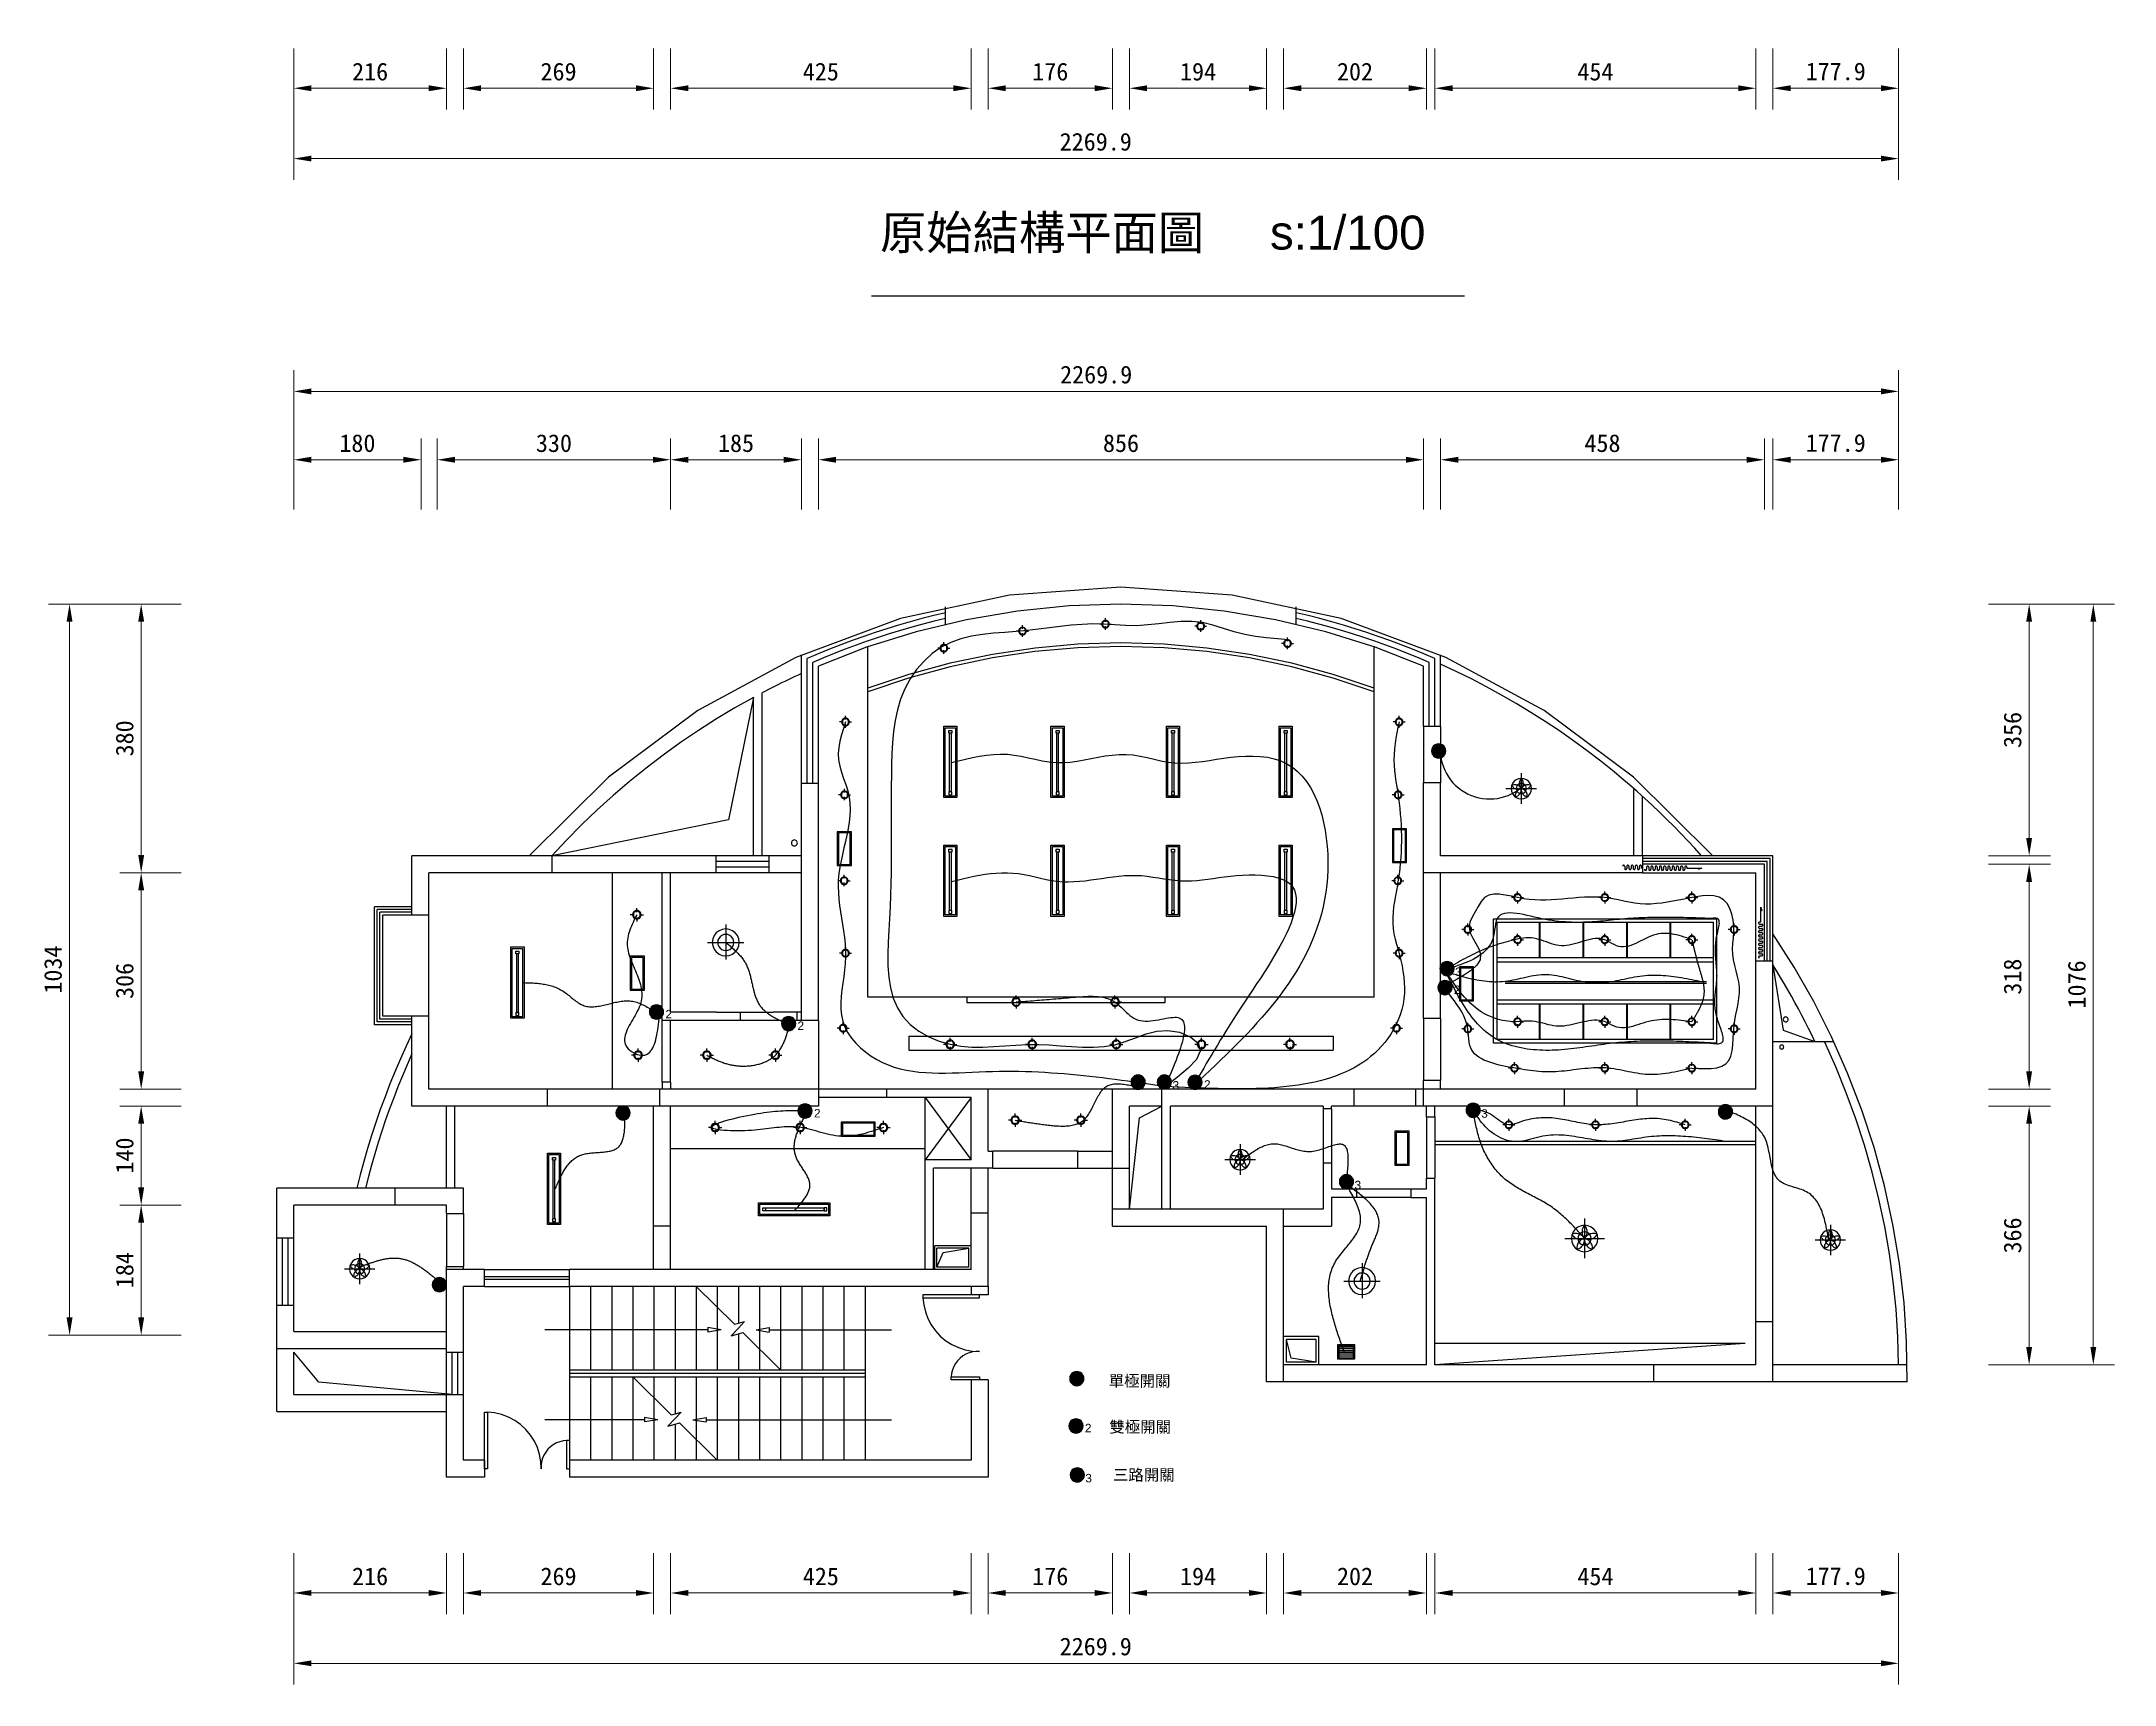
# Model space of a CAD drawing. Header units: centimetres. Extents: x 1966 to 8787, y 7398 to 12383.
# Drawn here: x 1966 to 4898, y 8386 to 10710 of the extents above; entities that cross this region are included whole.
import ezdxf

# ---------------------------------------------------------------- set-up
doc = ezdxf.new("R2010")
doc.units = ezdxf.units.CM
doc.header["$PDMODE"] = 35
doc.styles.get("Standard").update_dxf_attribs({"font": 'arial.ttf', "height": 10})
doc.styles.add('文2.5', font='kaiu.ttf', dxfattribs={"height": 2.5})
doc.dimstyles.new('DIM2.5', dxfattribs={"dimtxt": 2.5, "dimasz": 2.5, "dimexe": 3, "dimexo": 1, "dimgap": 1, "dimtad": 1, "dimdec": 1, "dimdsep": 46, "dimtxsty": '文2.5', "dimcen": 0, "dimadec": 0, "dimazin": 0, "dimtfac": 1, "dimtdec": 1, "dimtmove": 0, "dimatfit": 3, "dimfxl": 1, "dimlwd": 15, "dimlwe": 15, "dimarcsym": 0})

# ---------------------------------------------------------------- blocks, each defined once
blk = doc.blocks.new('單極開關')
h = blk.add_hatch(color=256)
h.dxf.hatch_style = 1
h.paths.add_polyline_path([(8.7, 15.1), (7.1, 17.2), (5, 18.8), (2.6, 19.8), (0, 20.2), (-2.6, 19.8), (-5, 18.8), (-7.1, 17.2), (-8.7, 15.1), (-9.7, 12.7), (-10.1, 10.1), (-9.7, 7.5), (-8.7, 5), (-7.1, 3), (-5, 1.4), (-2.6, 0.3), (0, 0), (2.6, 0.3), (5, 1.4), (7.1, 3), (8.7, 5), (9.7, 7.5), (10.1, 10.1), (9.7, 12.7)])
for p, q in [((-9.7, 12.7), (-10.1, 10.1)), ((-10.1, 10.1), (-9.7, 7.5)), ((-8.7, 15.1), (-9.7, 12.7)), ((-9.7, 7.5), (-8.7, 5)), ((-7.1, 17.2), (-8.7, 15.1)), ((-8.7, 5), (-7.1, 3)), ((-5, 18.8), (-7.1, 17.2)), ((-7.1, 3), (-5, 1.4)), ((-2.6, 19.8), (-5, 18.8)), ((-5, 1.4), (-2.6, 0.3)), ((0, 20.2), (-2.6, 19.8)), ((-2.6, 0.3), (0, 0)), ((2.6, 19.8), (0, 20.2)), ((0, 0), (2.6, 0.3)), ((5, 18.8), (2.6, 19.8)), ((2.6, 0.3), (5, 1.4)), ((7.1, 17.2), (5, 18.8)), ((5, 1.4), (7.1, 3)), ((8.7, 15.1), (7.1, 17.2)), ((7.1, 3), (8.7, 5)), ((9.7, 12.7), (8.7, 15.1)), ((8.7, 5), (9.7, 7.5)), ((10.1, 10.1), (9.7, 12.7)), ((9.7, 7.5), (10.1, 10.1))]:
    blk.add_line(p, q)
blk = doc.blocks.new('雙極開關')
h = blk.add_hatch(color=256)
h.dxf.hatch_style = 1
h.paths.add_polyline_path([(8.7, 15.1), (7.1, 17.2), (5, 18.8), (2.6, 19.8), (0, 20.2), (-2.6, 19.8), (-5, 18.8), (-7.1, 17.2), (-8.7, 15.1), (-9.7, 12.7), (-10.1, 10.1), (-9.7, 7.5), (-8.7, 5), (-7.1, 3), (-5, 1.4), (-2.6, 0.3), (0, 0), (2.6, 0.3), (5, 1.4), (7.1, 3), (8.7, 5), (9.7, 7.5), (10.1, 10.1), (9.7, 12.7)])
for p, q in [((-9.7, 12.7), (-10.1, 10.1)), ((-10.1, 10.1), (-9.7, 7.5)), ((-8.7, 15.1), (-9.7, 12.7)), ((-9.7, 7.5), (-8.7, 5)), ((-7.1, 17.2), (-8.7, 15.1)), ((-8.7, 5), (-7.1, 3)), ((-5, 18.8), (-7.1, 17.2)), ((-7.1, 3), (-5, 1.4)), ((-2.6, 19.8), (-5, 18.8)), ((-5, 1.4), (-2.6, 0.3)), ((0, 20.2), (-2.6, 19.8)), ((-2.6, 0.3), (0, 0)), ((2.6, 19.8), (0, 20.2)), ((0, 0), (2.6, 0.3)), ((5, 18.8), (2.6, 19.8)), ((2.6, 0.3), (5, 1.4)), ((7.1, 17.2), (5, 18.8)), ((5, 1.4), (7.1, 3)), ((8.7, 15.1), (7.1, 17.2)), ((7.1, 3), (8.7, 5)), ((9.7, 12.7), (8.7, 15.1)), ((8.7, 5), (9.7, 7.5)), ((10.1, 10.1), (9.7, 12.7)), ((9.7, 7.5), (10.1, 10.1))]:
    blk.add_line(p, q)
blk.add_text('2', height=12).set_placement((12.6, 1))
blk = doc.blocks.new('三路開關')
h = blk.add_hatch(color=256)
h.dxf.hatch_style = 1
h.paths.add_polyline_path([(7.4, 14.9), (5.8, 17), (3.7, 18.6), (1.3, 19.6), (-1.3, 20), (-3.9, 19.6), (-6.3, 18.6), (-8.4, 17), (-10, 14.9), (-11, 12.5), (-11.4, 9.9), (-11, 7.3), (-10, 4.9), (-8.4, 2.8), (-6.3, 1.2), (-3.9, 0.2), (-1.3, -0.2), (1.3, 0.2), (3.7, 1.2), (5.8, 2.8), (7.4, 4.9), (8.4, 7.3), (8.8, 9.9), (8.4, 12.5)])
for p, q in [((-11, 12.5), (-11.4, 9.9)), ((-11.4, 9.9), (-11, 7.3)), ((-10, 14.9), (-11, 12.5)), ((-11, 7.3), (-10, 4.9)), ((-8.4, 17), (-10, 14.9)), ((-10, 4.9), (-8.4, 2.8)), ((-6.3, 18.6), (-8.4, 17)), ((-8.4, 2.8), (-6.3, 1.2)), ((-3.9, 19.6), (-6.3, 18.6)), ((-6.3, 1.2), (-3.9, 0.2)), ((-1.3, 20), (-3.9, 19.6)), ((-3.9, 0.2), (-1.3, -0.2)), ((1.3, 19.6), (-1.3, 20)), ((-1.3, -0.2), (1.3, 0.2)), ((3.7, 18.6), (1.3, 19.6)), ((1.3, 0.2), (3.7, 1.2)), ((5.8, 17), (3.7, 18.6)), ((3.7, 1.2), (5.8, 2.8)), ((7.4, 14.9), (5.8, 17)), ((5.8, 2.8), (7.4, 4.9)), ((8.4, 12.5), (7.4, 14.9)), ((7.4, 4.9), (8.4, 7.3)), ((8.8, 9.9), (8.4, 12.5)), ((8.4, 7.3), (8.8, 9.9))]:
    blk.add_line(p, q)
blk.add_text('3', height=12).set_placement((10.1, -0.7))
blk = doc.blocks.new('*D149')
at = {"color": 0, "linetype": 'Continuous', "lineweight": 15, "transparency": 16777216}
for p, q in [((4719.9, 9204.3), (4807.5, 9204.3)), ((4777.5, 8863.3), (4777.5, 9179.3)), ((4719.9, 8838.3), (4807.5, 8838.3))]:
    blk.add_line(p, q, dxfattribs=at)
at = {"color": 0, "transparency": 16777216}
for points in [[(4773.3, 9179.3), (4781.6, 9179.3), (4777.5, 9204.3)], [(4773.3, 8863.3), (4781.6, 8863.3), (4777.5, 8838.3)]]:
    blk.add_solid(points, dxfattribs=at)
at = {"layer": 'DEFPOINTS', "color": 0, "transparency": 16777216}
for p in [(4709.9, 9204.3), (4777.5, 9204.3), (4709.9, 8838.3)]:
    blk.add_point(p, dxfattribs=at)
at = {"color": 0, "transparency": 16777216, "insert": (4754.1, 9021.3), "char_height": 25, "attachment_point": 5, "rotation": 90, "style": '文2.5'}
blk.add_mtext('366', dxfattribs=at)
blk = doc.blocks.new('*D150')
at = {"color": 0, "linetype": 'Continuous', "lineweight": 15, "transparency": 16777216}
for p, q in [((4719.9, 9546.3), (4807.5, 9546.3)), ((4777.5, 9253.3), (4777.5, 9521.3)), ((4719.9, 9228.3), (4807.5, 9228.3))]:
    blk.add_line(p, q, dxfattribs=at)
at = {"color": 0, "transparency": 16777216}
for points in [[(4773.3, 9521.3), (4781.6, 9521.3), (4777.5, 9546.3)], [(4773.3, 9253.3), (4781.6, 9253.3), (4777.5, 9228.3)]]:
    blk.add_solid(points, dxfattribs=at)
at = {"layer": 'DEFPOINTS', "color": 0, "transparency": 16777216}
for p in [(4709.9, 9546.3), (4777.5, 9546.3), (4709.9, 9228.3)]:
    blk.add_point(p, dxfattribs=at)
at = {"color": 0, "transparency": 16777216, "insert": (4754.1, 9387.3), "char_height": 25, "attachment_point": 5, "rotation": 90, "style": '文2.5'}
blk.add_mtext('318', dxfattribs=at)
blk = doc.blocks.new('*D151')
at = {"color": 0, "linetype": 'Continuous', "lineweight": 15, "transparency": 16777216}
for p, q in [((4719.9, 9914.3), (4807.5, 9914.3)), ((4777.5, 9583.3), (4777.5, 9889.3)), ((4719.9, 9558.3), (4807.5, 9558.3))]:
    blk.add_line(p, q, dxfattribs=at)
at = {"color": 0, "transparency": 16777216}
for points in [[(4773.3, 9889.3), (4781.6, 9889.3), (4777.5, 9914.3)], [(4773.3, 9583.3), (4781.6, 9583.3), (4777.5, 9558.3)]]:
    blk.add_solid(points, dxfattribs=at)
at = {"layer": 'DEFPOINTS', "color": 0, "transparency": 16777216}
for p in [(4709.9, 9914.3), (4777.5, 9914.3), (4709.9, 9558.3)]:
    blk.add_point(p, dxfattribs=at)
at = {"color": 0, "transparency": 16777216, "insert": (4754.1, 9736.3), "char_height": 25, "attachment_point": 5, "rotation": 90, "style": '文2.5'}
blk.add_mtext('356', dxfattribs=at)
blk = doc.blocks.new('*D152')
at = {"color": 0, "linetype": 'Continuous', "lineweight": 15, "transparency": 16777216}
for p, q in [((4719.9, 9914.3), (4898.2, 9914.3)), ((4868.2, 8863.3), (4868.2, 9889.3)), ((4719.9, 8838.3), (4898.2, 8838.3))]:
    blk.add_line(p, q, dxfattribs=at)
at = {"color": 0, "transparency": 16777216}
for points in [[(4864.1, 9889.3), (4872.4, 9889.3), (4868.2, 9914.3)], [(4864.1, 8863.3), (4872.4, 8863.3), (4868.2, 8838.3)]]:
    blk.add_solid(points, dxfattribs=at)
at = {"layer": 'DEFPOINTS', "color": 0, "transparency": 16777216}
for p in [(4709.9, 9914.3), (4868.2, 9914.3), (4709.9, 8838.3)]:
    blk.add_point(p, dxfattribs=at)
at = {"color": 0, "transparency": 16777216, "insert": (4844.9, 9376.3), "char_height": 25, "attachment_point": 5, "rotation": 90, "style": '文2.5'}
blk.add_mtext('1076', dxfattribs=at)
blk = doc.blocks.new('*D128')
at = {"color": 0, "linetype": 'Continuous', "lineweight": 15, "transparency": 16777216}
for p, q in [((2163.8, 9064.3), (2077.2, 9064.3)), ((2107.2, 8905.3), (2107.2, 9039.3)), ((2163.8, 8880.3), (2077.2, 8880.3))]:
    blk.add_line(p, q, dxfattribs=at)
at = {"color": 0, "transparency": 16777216}
for points in [[(2103, 9039.3), (2111.4, 9039.3), (2107.2, 9064.3)], [(2103, 8905.3), (2111.4, 8905.3), (2107.2, 8880.3)]]:
    blk.add_solid(points, dxfattribs=at)
at = {"layer": 'DEFPOINTS', "color": 0, "transparency": 16777216}
for p in [(2107.2, 9064.3), (2173.8, 9064.3), (2173.8, 8880.3)]:
    blk.add_point(p, dxfattribs=at)
at = {"color": 0, "transparency": 16777216, "insert": (2083.9, 8972.3), "char_height": 25, "attachment_point": 5, "rotation": 90, "style": '文2.5'}
blk.add_mtext('184', dxfattribs=at)
blk = doc.blocks.new('*D129')
at = {"color": 0, "linetype": 'Continuous', "lineweight": 15, "transparency": 16777216}
for p, q in [((2163.8, 9204.3), (2077.2, 9204.3)), ((2107.2, 9089.3), (2107.2, 9179.3)), ((2163.8, 9064.3), (2077.2, 9064.3))]:
    blk.add_line(p, q, dxfattribs=at)
at = {"color": 0, "transparency": 16777216}
for points in [[(2103, 9179.3), (2111.4, 9179.3), (2107.2, 9204.3)], [(2103, 9089.3), (2111.4, 9089.3), (2107.2, 9064.3)]]:
    blk.add_solid(points, dxfattribs=at)
at = {"layer": 'DEFPOINTS', "color": 0, "transparency": 16777216}
for p in [(2107.2, 9204.3), (2173.8, 9204.3), (2173.8, 9064.3)]:
    blk.add_point(p, dxfattribs=at)
at = {"color": 0, "transparency": 16777216, "insert": (2083.9, 9134.3), "char_height": 25, "attachment_point": 5, "rotation": 90, "style": '文2.5'}
blk.add_mtext('140', dxfattribs=at)
blk = doc.blocks.new('*D130')
at = {"color": 0, "linetype": 'Continuous', "lineweight": 15, "transparency": 16777216}
for p, q in [((2163.8, 9534.3), (2077.2, 9534.3)), ((2107.2, 9253.3), (2107.2, 9509.3)), ((2163.8, 9228.3), (2077.2, 9228.3))]:
    blk.add_line(p, q, dxfattribs=at)
at = {"color": 0, "transparency": 16777216}
for points in [[(2103, 9509.3), (2111.4, 9509.3), (2107.2, 9534.3)], [(2103, 9253.3), (2111.4, 9253.3), (2107.2, 9228.3)]]:
    blk.add_solid(points, dxfattribs=at)
at = {"layer": 'DEFPOINTS', "color": 0, "transparency": 16777216}
for p in [(2107.2, 9534.3), (2173.8, 9534.3), (2173.8, 9228.3)]:
    blk.add_point(p, dxfattribs=at)
at = {"color": 0, "transparency": 16777216, "insert": (2083.9, 9381.3), "char_height": 25, "attachment_point": 5, "rotation": 90, "style": '文2.5'}
blk.add_mtext('306', dxfattribs=at)
blk = doc.blocks.new('*D131')
at = {"color": 0, "linetype": 'Continuous', "lineweight": 15, "transparency": 16777216}
for p, q in [((2163.8, 9914.3), (2077.2, 9914.3)), ((2107.2, 9559.3), (2107.2, 9889.3)), ((2163.8, 9534.3), (2077.2, 9534.3))]:
    blk.add_line(p, q, dxfattribs=at)
at = {"color": 0, "transparency": 16777216}
for points in [[(2103, 9889.3), (2111.4, 9889.3), (2107.2, 9914.3)], [(2103, 9559.3), (2111.4, 9559.3), (2107.2, 9534.3)]]:
    blk.add_solid(points, dxfattribs=at)
at = {"layer": 'DEFPOINTS', "color": 0, "transparency": 16777216}
for p in [(2107.2, 9914.3), (2173.8, 9914.3), (2173.8, 9534.3)]:
    blk.add_point(p, dxfattribs=at)
at = {"color": 0, "transparency": 16777216, "insert": (2083.9, 9724.3), "char_height": 25, "attachment_point": 5, "rotation": 90, "style": '文2.5'}
blk.add_mtext('380', dxfattribs=at)
blk = doc.blocks.new('*D147')
at = {"color": 0, "linetype": 'Continuous', "lineweight": 15, "transparency": 16777216}
for p, q in [((2163.8, 9914.3), (1975.9, 9914.3)), ((2005.9, 8905.3), (2005.9, 9889.3)), ((2163.8, 8880.3), (1975.9, 8880.3))]:
    blk.add_line(p, q, dxfattribs=at)
at = {"color": 0, "transparency": 16777216}
for points in [[(2001.7, 9889.3), (2010.1, 9889.3), (2005.9, 9914.3)], [(2001.7, 8905.3), (2010.1, 8905.3), (2005.9, 8880.3)]]:
    blk.add_solid(points, dxfattribs=at)
at = {"layer": 'DEFPOINTS', "color": 0, "transparency": 16777216}
for p in [(2005.9, 9914.3), (2173.8, 9914.3), (2173.8, 8880.3)]:
    blk.add_point(p, dxfattribs=at)
at = {"color": 0, "transparency": 16777216, "insert": (1982.6, 9397.3), "char_height": 25, "attachment_point": 5, "rotation": 90, "style": '文2.5'}
blk.add_mtext('1034', dxfattribs=at)
blk = doc.blocks.new('*D132')
at = {"color": 0, "linetype": 'Continuous', "lineweight": 15, "transparency": 16777216}
for p, q in [((2323, 8571.7), (2323, 8485.6)), ((2539, 8571.8), (2539, 8485.6)), ((2348, 8515.6), (2514, 8515.6))]:
    blk.add_line(p, q, dxfattribs=at)
at = {"color": 0, "transparency": 16777216}
for points in [[(2348, 8519.8), (2348, 8511.5), (2323, 8515.6)], [(2514, 8519.8), (2514, 8511.5), (2539, 8515.6)]]:
    blk.add_solid(points, dxfattribs=at)
at = {"layer": 'DEFPOINTS', "color": 0, "transparency": 16777216}
for p in [(2323, 8581.7), (2539, 8581.8), (2539, 8515.6)]:
    blk.add_point(p, dxfattribs=at)
at = {"color": 0, "transparency": 16777216, "insert": (2431, 8539), "char_height": 25, "attachment_point": 5, "style": '文2.5'}
blk.add_mtext('216', dxfattribs=at)
blk = doc.blocks.new('*D133')
at = {"color": 0, "linetype": 'Continuous', "lineweight": 15, "transparency": 16777216}
for p, q in [((2563, 8571.8), (2563, 8485.6)), ((2832, 8571.8), (2832, 8485.6)), ((2588, 8515.6), (2807, 8515.6))]:
    blk.add_line(p, q, dxfattribs=at)
at = {"color": 0, "transparency": 16777216}
for points in [[(2588, 8519.8), (2588, 8511.5), (2563, 8515.6)], [(2807, 8519.8), (2807, 8511.5), (2832, 8515.6)]]:
    blk.add_solid(points, dxfattribs=at)
at = {"layer": 'DEFPOINTS', "color": 0, "transparency": 16777216}
for p in [(2563, 8581.8), (2832, 8581.8), (2832, 8515.6)]:
    blk.add_point(p, dxfattribs=at)
at = {"color": 0, "transparency": 16777216, "insert": (2697.5, 8539), "char_height": 25, "attachment_point": 5, "style": '文2.5'}
blk.add_mtext('269', dxfattribs=at)
blk = doc.blocks.new('*D134')
at = {"color": 0, "linetype": 'Continuous', "lineweight": 15, "transparency": 16777216}
for p, q in [((2856, 8571.7), (2856, 8485.6)), ((3281, 8571.7), (3281, 8485.6)), ((2881, 8515.6), (3256, 8515.6))]:
    blk.add_line(p, q, dxfattribs=at)
at = {"color": 0, "transparency": 16777216}
for points in [[(2881, 8519.8), (2881, 8511.5), (2856, 8515.6)], [(3256, 8519.8), (3256, 8511.5), (3281, 8515.6)]]:
    blk.add_solid(points, dxfattribs=at)
at = {"layer": 'DEFPOINTS', "color": 0, "transparency": 16777216}
for p in [(2856, 8581.7), (3281, 8581.7), (3281, 8515.6)]:
    blk.add_point(p, dxfattribs=at)
at = {"color": 0, "transparency": 16777216, "insert": (3068.5, 8539), "char_height": 25, "attachment_point": 5, "style": '文2.5'}
blk.add_mtext('425', dxfattribs=at)
blk = doc.blocks.new('*D135')
at = {"color": 0, "linetype": 'Continuous', "lineweight": 15, "transparency": 16777216}
for p, q in [((3305, 8571.7), (3305, 8485.6)), ((3481, 8571.8), (3481, 8485.6)), ((3330, 8515.6), (3456, 8515.6))]:
    blk.add_line(p, q, dxfattribs=at)
at = {"color": 0, "transparency": 16777216}
for points in [[(3330, 8519.8), (3330, 8511.5), (3305, 8515.6)], [(3456, 8519.8), (3456, 8511.5), (3481, 8515.6)]]:
    blk.add_solid(points, dxfattribs=at)
at = {"layer": 'DEFPOINTS', "color": 0, "transparency": 16777216}
for p in [(3305, 8581.7), (3481, 8581.8), (3481, 8515.6)]:
    blk.add_point(p, dxfattribs=at)
at = {"color": 0, "transparency": 16777216, "insert": (3393, 8539), "char_height": 25, "attachment_point": 5, "style": '文2.5'}
blk.add_mtext('176', dxfattribs=at)
blk = doc.blocks.new('*D136')
at = {"color": 0, "linetype": 'Continuous', "lineweight": 15, "transparency": 16777216}
for p, q in [((3505, 8571.8), (3505, 8485.6)), ((3699, 8571.7), (3699, 8485.6)), ((3530, 8515.6), (3674, 8515.6))]:
    blk.add_line(p, q, dxfattribs=at)
at = {"color": 0, "transparency": 16777216}
for points in [[(3530, 8519.8), (3530, 8511.5), (3505, 8515.6)], [(3674, 8519.8), (3674, 8511.5), (3699, 8515.6)]]:
    blk.add_solid(points, dxfattribs=at)
at = {"layer": 'DEFPOINTS', "color": 0, "transparency": 16777216}
for p in [(3505, 8581.8), (3699, 8581.7), (3699, 8515.6)]:
    blk.add_point(p, dxfattribs=at)
at = {"color": 0, "transparency": 16777216, "insert": (3602, 8539), "char_height": 25, "attachment_point": 5, "style": '文2.5'}
blk.add_mtext('194', dxfattribs=at)
blk = doc.blocks.new('*D137')
at = {"color": 0, "linetype": 'Continuous', "lineweight": 15, "transparency": 16777216}
for p, q in [((3723, 8571.7), (3723, 8485.6)), ((3925, 8571.7), (3925, 8485.6)), ((3748, 8515.6), (3900, 8515.6))]:
    blk.add_line(p, q, dxfattribs=at)
at = {"color": 0, "transparency": 16777216}
for points in [[(3748, 8519.8), (3748, 8511.5), (3723, 8515.6)], [(3900, 8519.8), (3900, 8511.5), (3925, 8515.6)]]:
    blk.add_solid(points, dxfattribs=at)
at = {"layer": 'DEFPOINTS', "color": 0, "transparency": 16777216}
for p in [(3723, 8581.7), (3925, 8581.7), (3925, 8515.6)]:
    blk.add_point(p, dxfattribs=at)
at = {"color": 0, "transparency": 16777216, "insert": (3824, 8539), "char_height": 25, "attachment_point": 5, "style": '文2.5'}
blk.add_mtext('202', dxfattribs=at)
blk = doc.blocks.new('*D138')
at = {"color": 0, "linetype": 'Continuous', "lineweight": 15, "transparency": 16777216}
for p, q in [((3937, 8571.7), (3937, 8485.6)), ((4391, 8571.7), (4391, 8485.6)), ((3962, 8515.6), (4366, 8515.6))]:
    blk.add_line(p, q, dxfattribs=at)
at = {"color": 0, "transparency": 16777216}
for points in [[(3962, 8519.8), (3962, 8511.5), (3937, 8515.6)], [(4366, 8519.8), (4366, 8511.5), (4391, 8515.6)]]:
    blk.add_solid(points, dxfattribs=at)
at = {"layer": 'DEFPOINTS', "color": 0, "transparency": 16777216}
for p in [(3937, 8581.7), (4391, 8581.7), (4391, 8515.6)]:
    blk.add_point(p, dxfattribs=at)
at = {"color": 0, "transparency": 16777216, "insert": (4164, 8539), "char_height": 25, "attachment_point": 5, "style": '文2.5'}
blk.add_mtext('454', dxfattribs=at)
blk = doc.blocks.new('*D139')
at = {"color": 0, "linetype": 'Continuous', "lineweight": 15, "transparency": 16777216}
for p, q in [((4415, 8571.8), (4415, 8485.6)), ((4592.9, 8571.7), (4592.9, 8485.6)), ((4440, 8515.6), (4567.9, 8515.6))]:
    blk.add_line(p, q, dxfattribs=at)
at = {"color": 0, "transparency": 16777216}
for points in [[(4440, 8519.8), (4440, 8511.5), (4415, 8515.6)], [(4567.9, 8519.8), (4567.9, 8511.5), (4592.9, 8515.6)]]:
    blk.add_solid(points, dxfattribs=at)
at = {"layer": 'DEFPOINTS', "color": 0, "transparency": 16777216}
for p in [(4415, 8581.8), (4592.9, 8581.7), (4592.9, 8515.6)]:
    blk.add_point(p, dxfattribs=at)
at = {"color": 0, "transparency": 16777216, "insert": (4503.9, 8539.3), "char_height": 25, "attachment_point": 5, "style": '文2.5'}
blk.add_mtext('177.9', dxfattribs=at)
blk = doc.blocks.new('*D140')
at = {"color": 0, "linetype": 'Continuous', "lineweight": 15, "transparency": 16777216}
for p, q in [((2323, 8571.8), (2323, 8386.1)), ((4592.9, 8571.7), (4592.9, 8386.1)), ((2348, 8416.1), (4567.9, 8416.1))]:
    blk.add_line(p, q, dxfattribs=at)
at = {"color": 0, "transparency": 16777216}
for points in [[(2348, 8420.3), (2348, 8412), (2323, 8416.1)], [(4567.9, 8420.3), (4567.9, 8412), (4592.9, 8416.1)]]:
    blk.add_solid(points, dxfattribs=at)
at = {"layer": 'DEFPOINTS', "color": 0, "transparency": 16777216}
for p in [(2323, 8581.8), (4592.9, 8581.7), (4592.9, 8416.1)]:
    blk.add_point(p, dxfattribs=at)
at = {"color": 0, "transparency": 16777216, "insert": (3457.3, 8439.8), "char_height": 25, "attachment_point": 5, "style": '文2.5'}
blk.add_mtext('2269.9', dxfattribs=at)
blk = doc.blocks.new('*D141')
at = {"color": 0, "linetype": 'Continuous', "lineweight": 15, "transparency": 16777216}
for p, q in [((2323, 10048.1), (2323, 10148.4)), ((2503, 10048.1), (2503, 10148.4)), ((2348, 10118.4), (2478, 10118.4))]:
    blk.add_line(p, q, dxfattribs=at)
at = {"color": 0, "transparency": 16777216}
for points in [[(2348, 10122.6), (2348, 10114.2), (2323, 10118.4)], [(2478, 10122.6), (2478, 10114.2), (2503, 10118.4)]]:
    blk.add_solid(points, dxfattribs=at)
at = {"layer": 'DEFPOINTS', "color": 0, "transparency": 16777216}
for p in [(2503, 10118.4), (2323, 10038.1), (2503, 10038.1)]:
    blk.add_point(p, dxfattribs=at)
at = {"color": 0, "transparency": 16777216, "insert": (2413, 10141.7), "char_height": 25, "attachment_point": 5, "style": '文2.5'}
blk.add_mtext('180', dxfattribs=at)
blk = doc.blocks.new('*D142')
at = {"color": 0, "linetype": 'Continuous', "lineweight": 15, "transparency": 16777216}
for p, q in [((2526, 10048.1), (2526, 10148.4)), ((2856, 10048.1), (2856, 10148.4)), ((2551, 10118.4), (2831, 10118.4))]:
    blk.add_line(p, q, dxfattribs=at)
at = {"color": 0, "transparency": 16777216}
for points in [[(2551, 10122.6), (2551, 10114.2), (2526, 10118.4)], [(2831, 10122.6), (2831, 10114.2), (2856, 10118.4)]]:
    blk.add_solid(points, dxfattribs=at)
at = {"layer": 'DEFPOINTS', "color": 0, "transparency": 16777216}
for p in [(2856, 10118.4), (2526, 10038.1), (2856, 10038.1)]:
    blk.add_point(p, dxfattribs=at)
at = {"color": 0, "transparency": 16777216, "insert": (2691, 10141.7), "char_height": 25, "attachment_point": 5, "style": '文2.5'}
blk.add_mtext('330', dxfattribs=at)
blk = doc.blocks.new('*D143')
at = {"color": 0, "linetype": 'Continuous', "lineweight": 15, "transparency": 16777216}
for p, q in [((2856, 10048.1), (2856, 10148.4)), ((3041, 10048.1), (3041, 10148.4)), ((2881, 10118.4), (3016, 10118.4))]:
    blk.add_line(p, q, dxfattribs=at)
at = {"color": 0, "transparency": 16777216}
for points in [[(2881, 10122.6), (2881, 10114.2), (2856, 10118.4)], [(3016, 10122.6), (3016, 10114.2), (3041, 10118.4)]]:
    blk.add_solid(points, dxfattribs=at)
at = {"layer": 'DEFPOINTS', "color": 0, "transparency": 16777216}
for p in [(3041, 10118.4), (2856, 10038.1), (3041, 10038.1)]:
    blk.add_point(p, dxfattribs=at)
at = {"color": 0, "transparency": 16777216, "insert": (2948.5, 10141.7), "char_height": 25, "attachment_point": 5, "style": '文2.5'}
blk.add_mtext('185', dxfattribs=at)
blk = doc.blocks.new('*D144')
at = {"color": 0, "linetype": 'Continuous', "lineweight": 15, "transparency": 16777216}
for p, q in [((3065, 10048.1), (3065, 10148.4)), ((3921, 10048.1), (3921, 10148.4)), ((3090, 10118.4), (3896, 10118.4))]:
    blk.add_line(p, q, dxfattribs=at)
at = {"color": 0, "transparency": 16777216}
for points in [[(3090, 10122.6), (3090, 10114.2), (3065, 10118.4)], [(3896, 10122.6), (3896, 10114.2), (3921, 10118.4)]]:
    blk.add_solid(points, dxfattribs=at)
at = {"layer": 'DEFPOINTS', "color": 0, "transparency": 16777216}
for p in [(3921, 10118.4), (3065, 10038.1), (3921, 10038.1)]:
    blk.add_point(p, dxfattribs=at)
at = {"color": 0, "transparency": 16777216, "insert": (3493, 10141.7), "char_height": 25, "attachment_point": 5, "style": '文2.5'}
blk.add_mtext('856', dxfattribs=at)
blk = doc.blocks.new('*D145')
at = {"color": 0, "linetype": 'Continuous', "lineweight": 15, "transparency": 16777216}
for p, q in [((3945, 10048.1), (3945, 10148.4)), ((4403, 10048.1), (4403, 10148.4)), ((3970, 10118.4), (4378, 10118.4))]:
    blk.add_line(p, q, dxfattribs=at)
at = {"color": 0, "transparency": 16777216}
for points in [[(3970, 10122.6), (3970, 10114.2), (3945, 10118.4)], [(4378, 10122.6), (4378, 10114.2), (4403, 10118.4)]]:
    blk.add_solid(points, dxfattribs=at)
at = {"layer": 'DEFPOINTS', "color": 0, "transparency": 16777216}
for p in [(4403, 10118.4), (3945, 10038.1), (4403, 10038.1)]:
    blk.add_point(p, dxfattribs=at)
at = {"color": 0, "transparency": 16777216, "insert": (4174, 10141.7), "char_height": 25, "attachment_point": 5, "style": '文2.5'}
blk.add_mtext('458', dxfattribs=at)
blk = doc.blocks.new('*D146')
at = {"color": 0, "linetype": 'Continuous', "lineweight": 15, "transparency": 16777216}
for p, q in [((4415, 10048.1), (4415, 10148.4)), ((4592.9, 10048.1), (4592.9, 10148.4)), ((4440, 10118.4), (4567.9, 10118.4))]:
    blk.add_line(p, q, dxfattribs=at)
at = {"color": 0, "transparency": 16777216}
for points in [[(4440, 10122.6), (4440, 10114.2), (4415, 10118.4)], [(4567.9, 10122.6), (4567.9, 10114.2), (4592.9, 10118.4)]]:
    blk.add_solid(points, dxfattribs=at)
at = {"layer": 'DEFPOINTS', "color": 0, "transparency": 16777216}
for p in [(4592.9, 10118.4), (4415, 10038.1), (4592.9, 10038.1)]:
    blk.add_point(p, dxfattribs=at)
at = {"color": 0, "transparency": 16777216, "insert": (4503.9, 10142), "char_height": 25, "attachment_point": 5, "style": '文2.5'}
blk.add_mtext('177.9', dxfattribs=at)
blk = doc.blocks.new('*D148')
at = {"color": 0, "linetype": 'Continuous', "lineweight": 15, "transparency": 16777216}
for p, q in [((2323, 10048.1), (2323, 10245.1)), ((4592.9, 10048.1), (4592.9, 10245.1)), ((2348, 10215.1), (4567.9, 10215.1))]:
    blk.add_line(p, q, dxfattribs=at)
at = {"color": 0, "transparency": 16777216}
for points in [[(2348, 10219.3), (2348, 10210.9), (2323, 10215.1)], [(4567.9, 10219.3), (4567.9, 10210.9), (4592.9, 10215.1)]]:
    blk.add_solid(points, dxfattribs=at)
at = {"layer": 'DEFPOINTS', "color": 0, "transparency": 16777216}
for p in [(4592.9, 10215.1), (2323, 10038.1), (4592.9, 10038.1)]:
    blk.add_point(p, dxfattribs=at)
at = {"color": 0, "transparency": 16777216, "insert": (3457.9, 10238.7), "char_height": 25, "attachment_point": 5, "style": '文2.5'}
blk.add_mtext('2269.9', dxfattribs=at)
blk = doc.blocks.new('*D8')
at = {"color": 0, "linetype": 'Continuous', "lineweight": 15, "transparency": 16777216}
for p, q in [((2323, 10699.9), (2323, 10613.8)), ((2539, 10700), (2539, 10613.8)), ((2348, 10643.8), (2514, 10643.8))]:
    blk.add_line(p, q, dxfattribs=at)
at = {"color": 0, "transparency": 16777216}
for points in [[(2348, 10648), (2348, 10639.7), (2323, 10643.8)], [(2514, 10648), (2514, 10639.7), (2539, 10643.8)]]:
    blk.add_solid(points, dxfattribs=at)
at = {"layer": 'DEFPOINTS', "color": 0, "transparency": 16777216}
for p in [(2323, 10709.9), (2539, 10710), (2539, 10643.8)]:
    blk.add_point(p, dxfattribs=at)
at = {"color": 0, "transparency": 16777216, "insert": (2431, 10667.2), "char_height": 25, "attachment_point": 5, "style": '文2.5'}
blk.add_mtext('216', dxfattribs=at)
blk = doc.blocks.new('*D9')
at = {"color": 0, "linetype": 'Continuous', "lineweight": 15, "transparency": 16777216}
for p, q in [((2563, 10700), (2563, 10613.8)), ((2832, 10700), (2832, 10613.8)), ((2588, 10643.8), (2807, 10643.8))]:
    blk.add_line(p, q, dxfattribs=at)
at = {"color": 0, "transparency": 16777216}
for points in [[(2588, 10648), (2588, 10639.7), (2563, 10643.8)], [(2807, 10648), (2807, 10639.7), (2832, 10643.8)]]:
    blk.add_solid(points, dxfattribs=at)
at = {"layer": 'DEFPOINTS', "color": 0, "transparency": 16777216}
for p in [(2563, 10710), (2832, 10710), (2832, 10643.8)]:
    blk.add_point(p, dxfattribs=at)
at = {"color": 0, "transparency": 16777216, "insert": (2697.5, 10667.2), "char_height": 25, "attachment_point": 5, "style": '文2.5'}
blk.add_mtext('269', dxfattribs=at)
blk = doc.blocks.new('*D10')
at = {"color": 0, "linetype": 'Continuous', "lineweight": 15, "transparency": 16777216}
for p, q in [((2856, 10699.9), (2856, 10613.8)), ((3281, 10699.9), (3281, 10613.8)), ((2881, 10643.8), (3256, 10643.8))]:
    blk.add_line(p, q, dxfattribs=at)
at = {"color": 0, "transparency": 16777216}
for points in [[(2881, 10648), (2881, 10639.7), (2856, 10643.8)], [(3256, 10648), (3256, 10639.7), (3281, 10643.8)]]:
    blk.add_solid(points, dxfattribs=at)
at = {"layer": 'DEFPOINTS', "color": 0, "transparency": 16777216}
for p in [(2856, 10709.9), (3281, 10709.9), (3281, 10643.8)]:
    blk.add_point(p, dxfattribs=at)
at = {"color": 0, "transparency": 16777216, "insert": (3068.5, 10667.2), "char_height": 25, "attachment_point": 5, "style": '文2.5'}
blk.add_mtext('425', dxfattribs=at)
blk = doc.blocks.new('*D11')
at = {"color": 0, "linetype": 'Continuous', "lineweight": 15, "transparency": 16777216}
for p, q in [((3305, 10699.9), (3305, 10613.8)), ((3481, 10700), (3481, 10613.8)), ((3330, 10643.8), (3456, 10643.8))]:
    blk.add_line(p, q, dxfattribs=at)
at = {"color": 0, "transparency": 16777216}
for points in [[(3330, 10648), (3330, 10639.7), (3305, 10643.8)], [(3456, 10648), (3456, 10639.7), (3481, 10643.8)]]:
    blk.add_solid(points, dxfattribs=at)
at = {"layer": 'DEFPOINTS', "color": 0, "transparency": 16777216}
for p in [(3305, 10709.9), (3481, 10710), (3481, 10643.8)]:
    blk.add_point(p, dxfattribs=at)
at = {"color": 0, "transparency": 16777216, "insert": (3393, 10667.2), "char_height": 25, "attachment_point": 5, "style": '文2.5'}
blk.add_mtext('176', dxfattribs=at)
blk = doc.blocks.new('*D12')
at = {"color": 0, "linetype": 'Continuous', "lineweight": 15, "transparency": 16777216}
for p, q in [((3505, 10700), (3505, 10613.8)), ((3699, 10699.9), (3699, 10613.8)), ((3530, 10643.8), (3674, 10643.8))]:
    blk.add_line(p, q, dxfattribs=at)
at = {"color": 0, "transparency": 16777216}
for points in [[(3530, 10648), (3530, 10639.7), (3505, 10643.8)], [(3674, 10648), (3674, 10639.7), (3699, 10643.8)]]:
    blk.add_solid(points, dxfattribs=at)
at = {"layer": 'DEFPOINTS', "color": 0, "transparency": 16777216}
for p in [(3505, 10710), (3699, 10709.9), (3699, 10643.8)]:
    blk.add_point(p, dxfattribs=at)
at = {"color": 0, "transparency": 16777216, "insert": (3602, 10667.2), "char_height": 25, "attachment_point": 5, "style": '文2.5'}
blk.add_mtext('194', dxfattribs=at)
blk = doc.blocks.new('*D13')
at = {"color": 0, "linetype": 'Continuous', "lineweight": 15, "transparency": 16777216}
for p, q in [((3723, 10699.9), (3723, 10613.8)), ((3925, 10699.9), (3925, 10613.8)), ((3748, 10643.8), (3900, 10643.8))]:
    blk.add_line(p, q, dxfattribs=at)
at = {"color": 0, "transparency": 16777216}
for points in [[(3748, 10648), (3748, 10639.7), (3723, 10643.8)], [(3900, 10648), (3900, 10639.7), (3925, 10643.8)]]:
    blk.add_solid(points, dxfattribs=at)
at = {"layer": 'DEFPOINTS', "color": 0, "transparency": 16777216}
for p in [(3723, 10709.9), (3925, 10709.9), (3925, 10643.8)]:
    blk.add_point(p, dxfattribs=at)
at = {"color": 0, "transparency": 16777216, "insert": (3824, 10667.2), "char_height": 25, "attachment_point": 5, "style": '文2.5'}
blk.add_mtext('202', dxfattribs=at)
blk = doc.blocks.new('*D14')
at = {"color": 0, "linetype": 'Continuous', "lineweight": 15, "transparency": 16777216}
for p, q in [((3937, 10699.9), (3937, 10613.8)), ((4391, 10699.9), (4391, 10613.8)), ((3962, 10643.8), (4366, 10643.8))]:
    blk.add_line(p, q, dxfattribs=at)
at = {"color": 0, "transparency": 16777216}
for points in [[(3962, 10648), (3962, 10639.7), (3937, 10643.8)], [(4366, 10648), (4366, 10639.7), (4391, 10643.8)]]:
    blk.add_solid(points, dxfattribs=at)
at = {"layer": 'DEFPOINTS', "color": 0, "transparency": 16777216}
for p in [(3937, 10709.9), (4391, 10709.9), (4391, 10643.8)]:
    blk.add_point(p, dxfattribs=at)
at = {"color": 0, "transparency": 16777216, "insert": (4164, 10667.2), "char_height": 25, "attachment_point": 5, "style": '文2.5'}
blk.add_mtext('454', dxfattribs=at)
blk = doc.blocks.new('*D15')
at = {"color": 0, "linetype": 'Continuous', "lineweight": 15, "transparency": 16777216}
for p, q in [((4415, 10700), (4415, 10613.8)), ((4592.9, 10699.9), (4592.9, 10613.8)), ((4440, 10643.8), (4567.9, 10643.8))]:
    blk.add_line(p, q, dxfattribs=at)
at = {"color": 0, "transparency": 16777216}
for points in [[(4440, 10648), (4440, 10639.7), (4415, 10643.8)], [(4567.9, 10648), (4567.9, 10639.7), (4592.9, 10643.8)]]:
    blk.add_solid(points, dxfattribs=at)
at = {"layer": 'DEFPOINTS', "color": 0, "transparency": 16777216}
for p in [(4415, 10710), (4592.9, 10709.9), (4592.9, 10643.8)]:
    blk.add_point(p, dxfattribs=at)
at = {"color": 0, "transparency": 16777216, "insert": (4503.9, 10667.5), "char_height": 25, "attachment_point": 5, "style": '文2.5'}
blk.add_mtext('177.9', dxfattribs=at)
blk = doc.blocks.new('*D16')
at = {"color": 0, "linetype": 'Continuous', "lineweight": 15, "transparency": 16777216}
for p, q in [((2323, 10700), (2323, 10514.3)), ((4592.9, 10699.9), (4592.9, 10514.3)), ((2348, 10544.3), (4567.9, 10544.3))]:
    blk.add_line(p, q, dxfattribs=at)
at = {"color": 0, "transparency": 16777216}
for points in [[(2348, 10548.5), (2348, 10540.2), (2323, 10544.3)], [(4567.9, 10548.5), (4567.9, 10540.2), (4592.9, 10544.3)]]:
    blk.add_solid(points, dxfattribs=at)
at = {"layer": 'DEFPOINTS', "color": 0, "transparency": 16777216}
for p in [(2323, 10710), (4592.9, 10709.9), (4592.9, 10544.3)]:
    blk.add_point(p, dxfattribs=at)
at = {"color": 0, "transparency": 16777216, "insert": (3457.3, 10568), "char_height": 25, "attachment_point": 5, "style": '文2.5'}
blk.add_mtext('2269.9', dxfattribs=at)

msp = doc.modelspace()

# ---------------------------------------------------------------- linework, layer by layer
for p, q in [((3335.54, 9927.09), (3181.29, 9893.71)), ((3492.97, 9938.29), (3335.54, 9927.09)), ((3419.71, 9911.82), (3346.78, 9904.42)), ((3492.97, 9914.29), (3419.71, 9911.82)), ((3650.39, 9927.09), (3492.97, 9938.29)), ((3566.22, 9911.82), (3492.97, 9914.29)), ((3639.15, 9904.42), (3566.22, 9911.82)), ((3804.64, 9893.71), (3650.39, 9927.09)), ((3181.29, 9893.71), (3033.31, 9838.84)), ((3178.32, 9884.5), (3161.84, 9879.46)), ((3194.88, 9889.28), (3178.32, 9884.5)), ((3196.96, 9881.56), (3181.09, 9876.98)), ((3211.51, 9893.8), (3194.88, 9889.28)), ((3212.9, 9885.9), (3196.96, 9881.56)), ((3274.52, 9892.13), (3203.25, 9875)), ((3228.2, 9898.07), (3211.51, 9893.8)), ((3228.9, 9890), (3212.9, 9885.9)), ((3244.97, 9902.07), (3228.2, 9898.07)), ((3244.97, 9893.86), (3228.9, 9890)), ((3244.97, 9902.07), (3244.97, 9910.28)), ((3244.97, 9893.86), (3244.97, 9902.07)), ((3244.97, 9885.64), (3244.97, 9893.86)), ((3346.78, 9904.42), (3274.52, 9892.13)), ((3352.23, 9881.33), (3350.93, 9880.79)), ((3353.63, 9881.51), (3352.23, 9881.33)), ((3353.63, 9881.51), (3353.63, 9884.58)), ((3355.03, 9881.33), (3353.63, 9881.51)), ((3353.63, 9880.61), (3353.63, 9881.51)), ((3356.33, 9880.79), (3355.03, 9881.33)), ((3407.2, 9882.49), (3391.74, 9880.54)), ((3422.59, 9884.21), (3407.2, 9882.49)), ((3437.94, 9885.52), (3422.59, 9884.21)), ((3453.29, 9886.2), (3437.94, 9885.52)), ((3468.66, 9886.06), (3453.29, 9886.2)), ((3465.61, 9885.96), (3462.55, 9885.96)), ((3465.8, 9887.35), (3465.61, 9885.96)), ((3465.61, 9885.96), (3465.8, 9884.56)), ((3466.51, 9885.96), (3465.61, 9885.96)), ((3466.34, 9888.66), (3465.8, 9887.35)), ((3465.8, 9884.56), (3466.34, 9883.26)), ((3467.2, 9889.77), (3466.34, 9888.66)), ((3466.34, 9883.26), (3467.2, 9882.14)), ((3466.67, 9887.12), (3466.51, 9885.96)), ((3467.65, 9885.96), (3466.51, 9885.96)), ((3466.51, 9885.96), (3466.67, 9884.79)), ((3467.12, 9888.21), (3466.67, 9887.12)), ((3466.67, 9884.79), (3467.12, 9883.71)), ((3467.83, 9889.14), (3467.12, 9888.21)), ((3467.12, 9883.71), (3467.83, 9882.77)), ((3468.31, 9890.63), (3467.2, 9889.77)), ((3467.2, 9882.14), (3468.31, 9881.28)), ((3468.76, 9889.85), (3467.83, 9889.14)), ((3467.83, 9882.77), (3468.76, 9882.06)), ((3469.62, 9891.17), (3468.31, 9890.63)), ((3468.31, 9881.28), (3469.62, 9880.74)), ((3484.1, 9885.03), (3468.66, 9886.06)), ((3469.85, 9890.3), (3468.76, 9889.85)), ((3468.76, 9882.06), (3469.85, 9881.61)), ((3471.01, 9891.36), (3469.62, 9891.17)), ((3471.01, 9890.46), (3469.85, 9890.3)), ((3469.85, 9881.61), (3471.01, 9881.46)), ((3471.01, 9891.36), (3471.01, 9894.42)), ((3472.41, 9891.17), (3471.01, 9891.36)), ((3471.01, 9890.46), (3471.01, 9891.36)), ((3472.18, 9890.3), (3471.01, 9890.46)), ((3471.01, 9889.32), (3471.01, 9890.46)), ((3471.01, 9881.46), (3471.01, 9882.95)), ((3471.01, 9881.46), (3472.18, 9881.61)), ((3471.01, 9880.56), (3471.01, 9881.46)), ((3473.26, 9889.85), (3472.18, 9890.3)), ((3472.18, 9881.61), (3473.26, 9882.06)), ((3473.71, 9890.63), (3472.41, 9891.17)), ((3472.41, 9880.74), (3473.71, 9881.28)), ((3474.2, 9889.14), (3473.26, 9889.85)), ((3473.26, 9882.06), (3474.2, 9882.77)), ((3474.83, 9889.77), (3473.71, 9890.63)), ((3473.71, 9881.28), (3474.83, 9882.14)), ((3474.91, 9888.21), (3474.2, 9889.14)), ((3474.2, 9882.77), (3474.91, 9883.71)), ((3474.38, 9885.96), (3475.51, 9885.96)), ((3475.69, 9888.66), (3474.83, 9889.77)), ((3474.83, 9882.14), (3475.69, 9883.26)), ((3475.36, 9887.12), (3474.91, 9888.21)), ((3474.91, 9883.71), (3475.36, 9884.79)), ((3475.51, 9885.96), (3475.36, 9887.12)), ((3475.36, 9884.79), (3475.51, 9885.96)), ((3475.51, 9885.96), (3476.41, 9885.96)), ((3476.23, 9887.35), (3475.69, 9888.66)), ((3475.69, 9883.26), (3476.23, 9884.56)), ((3476.41, 9885.96), (3476.23, 9887.35)), ((3476.23, 9884.56), (3476.41, 9885.96)), ((3476.41, 9885.96), (3479.48, 9885.96)), ((3499.6, 9883.89), (3484.1, 9885.03)), ((3515.19, 9883.68), (3499.6, 9883.89)), ((3530.83, 9884.73), (3515.19, 9883.68)), ((3546.48, 9886.46), (3530.83, 9884.73)), ((3562.09, 9888.26), (3546.48, 9886.46)), ((3577.6, 9889.54), (3562.09, 9888.26)), ((3592.97, 9889.66), (3577.6, 9889.54)), ((3608.14, 9888.03), (3592.97, 9889.66)), ((3600.32, 9883.03), (3597.25, 9883.03)), ((3600.5, 9884.43), (3600.32, 9883.03)), ((3600.32, 9883.03), (3600.5, 9881.64)), ((3601.22, 9883.03), (3600.32, 9883.03)), ((3601.04, 9885.73), (3600.5, 9884.43)), ((3600.5, 9881.64), (3601.04, 9880.33)), ((3601.9, 9886.85), (3601.04, 9885.73)), ((3601.37, 9884.2), (3601.22, 9883.03)), ((3601.22, 9883.03), (3601.37, 9881.87)), ((3602.35, 9883.03), (3601.22, 9883.03)), ((3601.82, 9885.28), (3601.37, 9884.2)), ((3601.37, 9881.87), (3601.82, 9880.78)), ((3602.53, 9886.22), (3601.82, 9885.28)), ((3603.02, 9887.71), (3601.9, 9886.85)), ((3603.47, 9886.93), (3602.53, 9886.22)), ((3604.32, 9888.25), (3603.02, 9887.71)), ((3604.55, 9887.38), (3603.47, 9886.93)), ((3605.72, 9888.43), (3604.32, 9888.25)), ((3605.72, 9887.53), (3604.55, 9887.38)), ((3605.72, 9888.43), (3605.72, 9891.5)), ((3607.11, 9888.25), (3605.72, 9888.43)), ((3605.72, 9887.53), (3605.72, 9888.43)), ((3605.72, 9886.4), (3605.72, 9887.53)), ((3606.88, 9887.38), (3605.72, 9887.53)), ((3607.97, 9886.93), (3606.88, 9887.38)), ((3608.42, 9887.71), (3607.11, 9888.25)), ((3608.9, 9886.22), (3607.97, 9886.93)), ((3623.1, 9884.45), (3608.14, 9888.03)), ((3609.53, 9886.85), (3608.42, 9887.71)), ((3609.61, 9885.28), (3608.9, 9886.22)), ((3609.08, 9883.03), (3610.22, 9883.03)), ((3610.39, 9885.73), (3609.53, 9886.85)), ((3610.06, 9884.2), (3609.61, 9885.28)), ((3609.61, 9880.78), (3610.06, 9881.87)), ((3610.22, 9883.03), (3610.06, 9884.2)), ((3610.06, 9881.87), (3610.22, 9883.03)), ((3610.22, 9883.03), (3611.12, 9883.03)), ((3610.93, 9884.43), (3610.39, 9885.73)), ((3610.39, 9880.33), (3610.93, 9881.64)), ((3611.12, 9883.03), (3610.93, 9884.43)), ((3610.93, 9881.64), (3611.12, 9883.03)), ((3611.12, 9883.03), (3614.18, 9883.03)), ((3637.98, 9879.78), (3623.1, 9884.45)), ((3711.41, 9892.13), (3639.15, 9904.42)), ((3782.69, 9875), (3711.41, 9892.13)), ((3740.97, 9902.07), (3740.97, 9910.28)), ((3757.73, 9898.07), (3740.97, 9902.07)), ((3740.97, 9893.86), (3740.97, 9902.07)), ((3757.03, 9890), (3740.97, 9893.86)), ((3740.97, 9885.64), (3740.97, 9893.86)), ((3773.03, 9885.9), (3757.03, 9890)), ((3774.43, 9893.8), (3757.73, 9898.07)), ((3788.97, 9881.56), (3773.03, 9885.9)), ((3791.05, 9889.28), (3774.43, 9893.8)), ((3804.84, 9876.98), (3788.97, 9881.56)), ((3807.61, 9884.5), (3791.05, 9889.28)), ((3952.62, 9838.84), (3804.64, 9893.71)), ((3824.09, 9879.46), (3807.61, 9884.5)), ((3133.29, 9853.11), (3064.97, 9826.57)), ((3096.77, 9856.74), (3080.73, 9850.43)), ((3112.9, 9862.8), (3096.77, 9856.74)), ((3118.35, 9856.27), (3102.87, 9850.51)), ((3129.13, 9868.61), (3112.9, 9862.8)), ((3133.91, 9861.8), (3118.35, 9856.27)), ((3145.44, 9874.16), (3129.13, 9868.61)), ((3203.25, 9875), (3133.29, 9853.11)), ((3149.56, 9867.1), (3133.91, 9861.8)), ((3134.97, 9795.27), (3134.97, 9853.7)), ((3161.84, 9879.46), (3145.44, 9874.16)), ((3165.29, 9872.16), (3149.56, 9867.1)), ((3181.09, 9876.98), (3165.29, 9872.16)), ((3238.7, 9853.09), (3226.03, 9844.18)), ((3237.16, 9851.94), (3234.09, 9851.94)), ((3237.34, 9853.34), (3237.16, 9851.94)), ((3237.16, 9851.94), (3237.34, 9850.55)), ((3238.06, 9851.94), (3237.16, 9851.94)), ((3237.88, 9854.64), (3237.34, 9853.34)), ((3238.74, 9855.76), (3237.88, 9854.64)), ((3238.21, 9853.11), (3238.06, 9851.94)), ((3239.19, 9851.94), (3238.06, 9851.94)), ((3238.06, 9851.94), (3238.21, 9850.78)), ((3238.66, 9854.19), (3238.21, 9853.11)), ((3239.38, 9855.13), (3238.66, 9854.19)), ((3252.27, 9860.03), (3238.7, 9853.09)), ((3239.86, 9856.62), (3238.74, 9855.76)), ((3240.31, 9855.84), (3239.38, 9855.13)), ((3241.16, 9857.16), (3239.86, 9856.62)), ((3241.39, 9856.29), (3240.31, 9855.84)), ((3242.56, 9857.34), (3241.16, 9857.16)), ((3242.56, 9856.44), (3241.39, 9856.29)), ((3242.56, 9857.34), (3242.56, 9860.41)), ((3243.96, 9857.16), (3242.56, 9857.34)), ((3242.56, 9856.44), (3242.56, 9857.34)), ((3243.72, 9856.29), (3242.56, 9856.44)), ((3242.56, 9855.31), (3242.56, 9856.44)), ((3244.81, 9855.84), (3243.72, 9856.29)), ((3245.26, 9856.62), (3243.96, 9857.16)), ((3245.74, 9855.13), (3244.81, 9855.84)), ((3246.38, 9855.76), (3245.26, 9856.62)), ((3246.46, 9854.19), (3245.74, 9855.13)), ((3245.93, 9851.94), (3247.06, 9851.94)), ((3247.24, 9854.64), (3246.38, 9855.76)), ((3246.91, 9853.11), (3246.46, 9854.19)), ((3247.06, 9851.94), (3246.91, 9853.11)), ((3246.91, 9850.78), (3247.06, 9851.94)), ((3247.06, 9851.94), (3247.96, 9851.94)), ((3247.78, 9853.34), (3247.24, 9854.64)), ((3247.96, 9851.94), (3247.78, 9853.34)), ((3247.78, 9850.55), (3247.96, 9851.94)), ((3247.96, 9851.94), (3251.03, 9851.94)), ((3266.6, 9865.13), (3252.27, 9860.03)), ((3281.55, 9868.75), (3266.6, 9865.13)), ((3296.96, 9871.23), (3281.55, 9868.75)), ((3312.71, 9872.92), (3296.96, 9871.23)), ((3371.39, 9852.11), (3311.13, 9843.16)), ((3328.64, 9874.18), (3312.71, 9872.92)), ((3344.61, 9875.35), (3328.64, 9874.18)), ((3360.47, 9876.78), (3344.61, 9875.35)), ((3350.37, 9875.96), (3345.27, 9875.96)), ((3348.42, 9877.51), (3348.23, 9876.11)), ((3348.23, 9876.11), (3348.42, 9874.71)), ((3348.95, 9878.81), (3348.42, 9877.51)), ((3348.42, 9874.71), (3348.95, 9873.41)), ((3349.81, 9879.93), (3348.95, 9878.81)), ((3348.95, 9873.41), (3349.81, 9872.29)), ((3349.28, 9877.27), (3349.13, 9876.11)), ((3349.13, 9876.11), (3349.28, 9874.95)), ((3349.73, 9878.36), (3349.28, 9877.27)), ((3349.28, 9874.95), (3349.73, 9873.86)), ((3350.45, 9879.29), (3349.73, 9878.36)), ((3349.73, 9873.86), (3350.45, 9872.93)), ((3350.93, 9880.79), (3349.81, 9879.93)), ((3349.81, 9872.29), (3350.93, 9871.43)), ((3351.38, 9880.01), (3350.45, 9879.29)), ((3350.45, 9872.93), (3351.38, 9872.21)), ((3350.93, 9871.43), (3352.23, 9870.89)), ((3352.47, 9880.46), (3351.38, 9880.01)), ((3351.38, 9872.21), (3352.47, 9871.76)), ((3352.23, 9870.89), (3353.63, 9870.71)), ((3353.63, 9880.61), (3352.47, 9880.46)), ((3352.47, 9871.76), (3353.63, 9871.61)), ((3353.63, 9879.48), (3353.63, 9880.61)), ((3354.8, 9880.46), (3353.63, 9880.61)), ((3353.63, 9871.61), (3353.63, 9873.11)), ((3353.63, 9871.61), (3354.8, 9871.76)), ((3353.63, 9870.71), (3353.63, 9871.61)), ((3353.63, 9870.71), (3355.03, 9870.89)), ((3353.63, 9868.01), (3353.63, 9870.71)), ((3355.88, 9880.01), (3354.8, 9880.46)), ((3354.8, 9871.76), (3355.88, 9872.21)), ((3355.03, 9870.89), (3356.33, 9871.43)), ((3356.81, 9879.29), (3355.88, 9880.01)), ((3355.88, 9872.21), (3356.81, 9872.93)), ((3357.45, 9879.93), (3356.33, 9880.79)), ((3356.33, 9871.43), (3357.45, 9872.29)), ((3357.53, 9878.36), (3356.81, 9879.29)), ((3356.81, 9872.93), (3357.53, 9873.86)), ((3357, 9876.11), (3358.13, 9876.11)), ((3358.31, 9878.81), (3357.45, 9879.93)), ((3357.45, 9872.29), (3358.31, 9873.41)), ((3357.98, 9877.27), (3357.53, 9878.36)), ((3357.53, 9873.86), (3357.98, 9874.95)), ((3358.13, 9876.11), (3357.98, 9877.27)), ((3357.98, 9874.95), (3358.13, 9876.11)), ((3358.13, 9876.11), (3359.03, 9876.11)), ((3358.85, 9877.51), (3358.31, 9878.81)), ((3358.31, 9873.41), (3358.85, 9874.71)), ((3359.03, 9876.11), (3358.85, 9877.51)), ((3358.85, 9874.71), (3359.03, 9876.11)), ((3359.03, 9876.11), (3362.1, 9876.11)), ((3376.18, 9878.57), (3360.47, 9876.78)), ((3432.06, 9852.48), (3371.36, 9847.07)), ((3432.07, 9857.49), (3371.39, 9852.11)), ((3391.74, 9880.54), (3376.18, 9878.57)), ((3492.97, 9854.29), (3432.06, 9852.48)), ((3492.97, 9859.29), (3432.07, 9857.49)), ((3469.62, 9880.74), (3471.01, 9880.56)), ((3471.01, 9880.56), (3472.41, 9880.74)), ((3471.01, 9877.86), (3471.01, 9880.56)), ((3553.86, 9857.49), (3492.97, 9859.29)), ((3553.87, 9852.48), (3492.97, 9854.29)), ((3614.54, 9852.11), (3553.86, 9857.49)), ((3614.57, 9847.07), (3553.87, 9852.48)), ((3601.04, 9880.33), (3601.9, 9879.22)), ((3601.82, 9880.78), (3602.53, 9879.85)), ((3601.9, 9879.22), (3603.02, 9878.36)), ((3602.53, 9879.85), (3603.47, 9879.14)), ((3603.02, 9878.36), (3604.32, 9877.82)), ((3603.47, 9879.14), (3604.55, 9878.69)), ((3604.32, 9877.82), (3605.72, 9877.63)), ((3604.55, 9878.69), (3605.72, 9878.53)), ((3605.72, 9878.53), (3605.72, 9880.03)), ((3605.72, 9878.53), (3606.88, 9878.69)), ((3605.72, 9877.63), (3605.72, 9878.53)), ((3605.72, 9877.63), (3607.11, 9877.82)), ((3605.72, 9874.93), (3605.72, 9877.63)), ((3606.88, 9878.69), (3607.97, 9879.14)), ((3607.11, 9877.82), (3608.42, 9878.36)), ((3607.97, 9879.14), (3608.9, 9879.85)), ((3608.42, 9878.36), (3609.53, 9879.22)), ((3608.9, 9879.85), (3609.61, 9880.78)), ((3609.53, 9879.22), (3610.39, 9880.33)), ((3674.81, 9843.16), (3614.54, 9852.11)), ((3652.9, 9875.01), (3637.98, 9879.78)), ((3667.98, 9871.11), (3652.9, 9875.01)), ((3683.24, 9868.31), (3667.98, 9871.11)), ((3698.65, 9866.33), (3683.24, 9868.31)), ((3714.15, 9864.9), (3698.65, 9866.33)), ((3729.7, 9863.75), (3714.15, 9864.9)), ((3723.17, 9858.47), (3720.1, 9858.47)), ((3723.35, 9859.87), (3723.17, 9858.47)), ((3723.17, 9858.47), (3723.35, 9857.07)), ((3724.07, 9858.47), (3723.17, 9858.47)), ((3723.89, 9861.17), (3723.35, 9859.87)), ((3723.35, 9857.07), (3723.89, 9855.77)), ((3724.75, 9862.29), (3723.89, 9861.17)), ((3723.89, 9855.77), (3724.75, 9854.65)), ((3724.22, 9859.64), (3724.07, 9858.47)), ((3725.2, 9858.47), (3724.07, 9858.47)), ((3724.07, 9858.47), (3724.22, 9857.31)), ((3724.67, 9860.72), (3724.22, 9859.64)), ((3724.22, 9857.31), (3724.67, 9856.22)), ((3725.39, 9861.65), (3724.67, 9860.72)), ((3724.67, 9856.22), (3725.39, 9855.29)), ((3725.87, 9863.15), (3724.75, 9862.29)), ((3724.75, 9854.65), (3725.87, 9853.79)), ((3726.32, 9862.37), (3725.39, 9861.65)), ((3725.39, 9855.29), (3726.32, 9854.57)), ((3727.17, 9863.69), (3725.87, 9863.15)), ((3725.87, 9853.79), (3727.17, 9853.26)), ((3727.4, 9862.82), (3726.32, 9862.37)), ((3726.32, 9854.57), (3727.4, 9854.12)), ((3728.57, 9863.87), (3727.17, 9863.69)), ((3727.17, 9853.26), (3728.57, 9853.07)), ((3728.57, 9862.97), (3727.4, 9862.82)), ((3727.4, 9854.12), (3728.57, 9853.97)), ((3728.57, 9863.87), (3728.57, 9866.94)), ((3729.96, 9863.69), (3728.57, 9863.87)), ((3728.57, 9862.97), (3728.57, 9863.87)), ((3729.73, 9862.82), (3728.57, 9862.97)), ((3728.57, 9861.84), (3728.57, 9862.97)), ((3728.57, 9853.97), (3728.57, 9855.47)), ((3728.57, 9853.97), (3729.73, 9854.12)), ((3728.57, 9853.07), (3728.57, 9853.97)), ((3728.57, 9853.07), (3729.96, 9853.26)), ((3728.57, 9850.37), (3728.57, 9853.07)), ((3730.82, 9862.37), (3729.73, 9862.82)), ((3729.73, 9854.12), (3730.82, 9854.57)), ((3731.27, 9863.15), (3729.96, 9863.69)), ((3729.96, 9853.26), (3731.27, 9853.79)), ((3731.75, 9861.65), (3730.82, 9862.37)), ((3730.82, 9854.57), (3731.75, 9855.29)), ((3732.39, 9862.29), (3731.27, 9863.15)), ((3731.27, 9853.79), (3732.39, 9854.65)), ((3732.46, 9860.72), (3731.75, 9861.65)), ((3731.75, 9855.29), (3732.46, 9856.22)), ((3731.93, 9858.47), (3733.07, 9858.47)), ((3733.24, 9861.17), (3732.39, 9862.29)), ((3732.39, 9854.65), (3733.24, 9855.77)), ((3732.91, 9859.64), (3732.46, 9860.72)), ((3732.46, 9856.22), (3732.91, 9857.31)), ((3733.07, 9858.47), (3732.91, 9859.64)), ((3732.91, 9857.31), (3733.07, 9858.47)), ((3733.07, 9858.47), (3733.97, 9858.47)), ((3733.78, 9859.87), (3733.24, 9861.17)), ((3733.24, 9855.77), (3733.78, 9857.07)), ((3733.97, 9858.47), (3733.78, 9859.87)), ((3733.78, 9857.07), (3733.97, 9858.47)), ((3733.97, 9858.47), (3737.03, 9858.47)), ((3852.64, 9853.11), (3782.69, 9875)), ((3820.64, 9872.16), (3804.84, 9876.98)), ((3836.37, 9867.1), (3820.64, 9872.16)), ((3840.49, 9874.16), (3824.09, 9879.46)), ((3852.02, 9861.8), (3836.37, 9867.1)), ((3856.8, 9868.61), (3840.49, 9874.16)), ((3850.97, 9795.27), (3850.97, 9853.7)), ((3867.58, 9856.27), (3852.02, 9861.8)), ((3920.97, 9826.57), (3852.64, 9853.11)), ((3873.03, 9862.8), (3856.8, 9868.61)), ((3883.07, 9850.51), (3867.58, 9856.27)), ((3889.16, 9856.74), (3873.03, 9862.8)), ((3905.2, 9850.43), (3889.16, 9856.74)), ((3033.31, 9838.84), (2894.6, 9763.57)), ((3040.97, 9815.95), (3040.97, 9842.28)), ((3064.8, 9843.88), (3048.97, 9837.07)), ((3048.97, 9660.57), (3048.97, 9837.07)), ((3072.17, 9838.29), (3056.97, 9831.83)), ((3056.97, 9660.57), (3056.97, 9831.83)), ((3080.73, 9850.43), (3064.8, 9843.88)), ((3064.97, 9660.57), (3064.97, 9826.57)), ((3087.47, 9844.52), (3072.17, 9838.29)), ((3102.87, 9850.51), (3087.47, 9844.52)), ((3251.47, 9825.52), (3192.69, 9809.45)), ((3251.5, 9830.67), (3192.71, 9814.69)), ((3214.42, 9833.56), (3203.99, 9821.53)), ((3226.03, 9844.18), (3214.42, 9833.56)), ((3237.34, 9850.55), (3237.88, 9849.24)), ((3237.88, 9849.24), (3238.74, 9848.13)), ((3238.21, 9850.78), (3238.66, 9849.69)), ((3238.66, 9849.69), (3239.38, 9848.76)), ((3238.74, 9848.13), (3239.86, 9847.27)), ((3239.38, 9848.76), (3240.31, 9848.05)), ((3239.86, 9847.27), (3241.16, 9846.73)), ((3240.31, 9848.05), (3241.39, 9847.6)), ((3241.16, 9846.73), (3242.56, 9846.54)), ((3241.39, 9847.6), (3242.56, 9847.44)), ((3242.56, 9847.44), (3242.56, 9848.94)), ((3242.56, 9847.44), (3243.72, 9847.6)), ((3242.56, 9846.54), (3242.56, 9847.44)), ((3242.56, 9846.54), (3243.96, 9846.73)), ((3242.56, 9843.84), (3242.56, 9846.54)), ((3243.72, 9847.6), (3244.81, 9848.05)), ((3243.96, 9846.73), (3245.26, 9847.27)), ((3244.81, 9848.05), (3245.74, 9848.76)), ((3245.26, 9847.27), (3246.38, 9848.13)), ((3245.74, 9848.76), (3246.46, 9849.69)), ((3246.38, 9848.13), (3247.24, 9849.24)), ((3246.46, 9849.69), (3246.91, 9850.78)), ((3247.24, 9849.24), (3247.78, 9850.55)), ((3311.1, 9838.07), (3251.47, 9825.52)), ((3311.13, 9843.16), (3251.5, 9830.67)), ((3371.36, 9847.07), (3311.1, 9838.07)), ((3674.83, 9838.07), (3614.57, 9847.07)), ((3734.43, 9830.67), (3674.81, 9843.16)), ((3734.46, 9825.52), (3674.83, 9838.07)), ((3793.22, 9814.69), (3734.43, 9830.67)), ((3793.24, 9809.45), (3734.46, 9825.52)), ((3898.46, 9844.52), (3883.07, 9850.51)), ((3913.76, 9838.29), (3898.46, 9844.52)), ((3921.13, 9843.88), (3905.2, 9850.43)), ((3928.97, 9831.83), (3913.76, 9838.29)), ((3920.97, 9741.29), (3920.97, 9826.57)), ((3936.97, 9837.07), (3921.13, 9843.88)), ((3928.97, 9741.29), (3928.97, 9831.83)), ((3936.97, 9741.29), (3936.97, 9837.07)), ((3944.97, 9829.13), (3944.97, 9842.28)), ((3966.86, 9818.97), (3944.97, 9829.13)), ((3944.97, 9741.29), (3944.97, 9829.13)), ((4091.33, 9763.57), (3952.62, 9838.84)), ((2994.61, 9793.44), (2990.03, 9791.07)), ((2999.19, 9795.79), (2994.61, 9793.44)), ((3003.79, 9798.12), (2999.19, 9795.79)), ((3008.4, 9800.42), (3003.79, 9798.12)), ((3013.02, 9802.71), (3008.4, 9800.42)), ((3017.65, 9804.97), (3013.02, 9802.71)), ((3022.29, 9807.21), (3017.65, 9804.97)), ((3026.95, 9809.43), (3022.29, 9807.21)), ((3031.61, 9811.63), (3026.95, 9809.43)), ((3036.28, 9813.8), (3031.61, 9811.63)), ((3040.97, 9815.95), (3036.28, 9813.8)), ((3040.97, 9660.57), (3040.97, 9815.95)), ((3192.71, 9814.69), (3134.97, 9795.27)), ((3192.69, 9809.45), (3134.97, 9789.94)), ((3134.97, 9789.94), (3134.97, 9795.27)), ((3187.31, 9794.35), (3181.32, 9779.78)), ((3194.91, 9808.36), (3187.31, 9794.35)), ((3203.99, 9821.53), (3194.91, 9808.36)), ((3850.97, 9795.27), (3793.22, 9814.69)), ((3850.97, 9789.94), (3793.24, 9809.45)), ((3850.97, 9789.94), (3850.97, 9795.27)), ((3988.53, 9808.33), (3966.86, 9818.97)), ((4009.96, 9797.22), (3988.53, 9808.33)), ((4031.14, 9785.65), (4009.96, 9797.22)), ((2946.98, 9767.37), (2920.92, 9751.77)), ((2973.47, 9782.25), (2937.97, 9609.29)), ((2973.47, 9782.25), (2946.98, 9767.37)), ((2973.47, 9558.29), (2973.47, 9782.25)), ((2990.03, 9791.07), (2985.47, 9788.67)), ((2985.47, 9558.29), (2985.47, 9788.67)), ((3134.97, 9358.29), (3134.97, 9789.94)), ((3176.82, 9764.81), (3173.59, 9749.55)), ((3181.32, 9779.78), (3176.82, 9764.81)), ((3850.97, 9358.29), (3850.97, 9789.94)), ((4052.06, 9773.61), (4031.14, 9785.65)), ((4072.71, 9761.11), (4052.06, 9773.61)), ((2894.6, 9763.57), (2767.93, 9669.42)), ((2895.31, 9735.44), (2870.16, 9718.4)), ((2920.92, 9751.77), (2895.31, 9735.44)), ((3098.05, 9747.51), (3094.99, 9747.51)), ((3100.51, 9738.5), (3097.79, 9729.51)), ((3098.24, 9748.9), (3098.05, 9747.51)), ((3098.05, 9747.51), (3098.24, 9746.11)), ((3098.95, 9747.51), (3098.05, 9747.51)), ((3098.78, 9750.21), (3098.24, 9748.9)), ((3098.24, 9746.11), (3098.78, 9744.81)), ((3099.63, 9751.32), (3098.78, 9750.21)), ((3098.78, 9744.81), (3099.63, 9743.69)), ((3099.11, 9748.67), (3098.95, 9747.51)), ((3098.95, 9747.51), (3099.11, 9746.34)), ((3100.08, 9747.51), (3098.95, 9747.51)), ((3099.56, 9749.76), (3099.11, 9748.67)), ((3099.11, 9746.34), (3099.56, 9745.26)), ((3100.27, 9750.69), (3099.56, 9749.76)), ((3099.56, 9745.26), (3100.27, 9744.32)), ((3100.75, 9752.18), (3099.63, 9751.32)), ((3099.63, 9743.69), (3100.75, 9742.83)), ((3101.2, 9751.4), (3100.27, 9750.69)), ((3100.27, 9744.32), (3101.2, 9743.61)), ((3103.45, 9747.51), (3100.51, 9738.5)), ((3102.05, 9752.72), (3100.75, 9752.18)), ((3100.75, 9742.83), (3102.05, 9742.29)), ((3102.29, 9751.85), (3101.2, 9751.4)), ((3101.2, 9743.61), (3102.29, 9743.16)), ((3103.45, 9752.91), (3102.05, 9752.72)), ((3102.05, 9742.29), (3103.45, 9742.11)), ((3103.45, 9752.01), (3102.29, 9751.85)), ((3102.29, 9743.16), (3103.45, 9743.01)), ((3103.45, 9752.91), (3103.45, 9755.97)), ((3104.85, 9752.72), (3103.45, 9752.91)), ((3103.45, 9752.01), (3103.45, 9752.91)), ((3103.45, 9750.87), (3103.45, 9752.01)), ((3104.62, 9751.85), (3103.45, 9752.01)), ((3103.45, 9743.01), (3103.45, 9744.5)), ((3103.45, 9743.01), (3104.62, 9743.16)), ((3103.45, 9742.11), (3103.45, 9743.01)), ((3103.45, 9742.11), (3104.85, 9742.29)), ((3103.45, 9739.41), (3103.45, 9742.11)), ((3105.7, 9751.4), (3104.62, 9751.85)), ((3104.62, 9743.16), (3105.7, 9743.61)), ((3106.15, 9752.18), (3104.85, 9752.72)), ((3104.85, 9742.29), (3106.15, 9742.83)), ((3106.63, 9750.69), (3105.7, 9751.4)), ((3105.7, 9743.61), (3106.63, 9744.32)), ((3107.27, 9751.32), (3106.15, 9752.18)), ((3106.15, 9742.83), (3107.27, 9743.69)), ((3107.35, 9749.76), (3106.63, 9750.69)), ((3106.63, 9744.32), (3107.35, 9745.26)), ((3106.82, 9747.51), (3107.95, 9747.51)), ((3108.13, 9750.21), (3107.27, 9751.32)), ((3107.27, 9743.69), (3108.13, 9744.81)), ((3107.8, 9748.67), (3107.35, 9749.76)), ((3107.35, 9745.26), (3107.8, 9746.34)), ((3107.95, 9747.51), (3107.8, 9748.67)), ((3107.8, 9746.34), (3107.95, 9747.51)), ((3107.95, 9747.51), (3108.85, 9747.51)), ((3108.67, 9748.9), (3108.13, 9750.21)), ((3108.13, 9744.81), (3108.67, 9746.11)), ((3108.85, 9747.51), (3108.67, 9748.9)), ((3108.67, 9746.11), (3108.85, 9747.51)), ((3108.85, 9747.51), (3111.92, 9747.51)), ((3173.59, 9749.55), (3171.38, 9734.08)), ((3242.39, 9640.61), (3242.39, 9741.42)), ((3242.39, 9741.42), (3261.01, 9741.42)), ((3244.39, 9642.61), (3244.39, 9739.42)), ((3244.39, 9739.42), (3259.01, 9739.42)), ((3249.5, 9731.51), (3249.5, 9735.52)), ((3249.5, 9735.52), (3253.84, 9735.52)), ((3253.84, 9735.52), (3253.84, 9731.51)), ((3259.01, 9739.42), (3259.01, 9642.61)), ((3261.01, 9741.42), (3261.01, 9640.61)), ((3394.01, 9640.61), (3394.01, 9741.42)), ((3394.01, 9741.42), (3412.63, 9741.42)), ((3396.01, 9642.61), (3396.01, 9739.42)), ((3396.01, 9739.42), (3410.63, 9739.42)), ((3401.13, 9731.51), (3401.13, 9735.52)), ((3401.13, 9735.52), (3405.47, 9735.52)), ((3405.47, 9735.52), (3405.47, 9731.51)), ((3410.63, 9739.42), (3410.63, 9642.61)), ((3412.63, 9741.42), (3412.63, 9640.61)), ((3557.26, 9640.61), (3557.26, 9741.42)), ((3557.26, 9741.42), (3575.88, 9741.42)), ((3559.26, 9642.61), (3559.26, 9739.42)), ((3559.26, 9739.42), (3573.88, 9739.42)), ((3564.37, 9731.51), (3564.37, 9735.52)), ((3564.37, 9735.52), (3568.71, 9735.52)), ((3568.71, 9735.52), (3568.71, 9731.51)), ((3573.88, 9739.42), (3573.88, 9642.61)), ((3575.88, 9741.42), (3575.88, 9640.61)), ((3716.63, 9640.61), (3716.63, 9741.42)), ((3716.63, 9741.42), (3735.25, 9741.42)), ((3718.63, 9642.61), (3718.63, 9739.42)), ((3718.63, 9739.42), (3733.25, 9739.42)), ((3723.74, 9731.51), (3723.74, 9735.52)), ((3723.74, 9735.52), (3728.08, 9735.52)), ((3728.08, 9735.52), (3728.08, 9731.51)), ((3733.25, 9739.42), (3733.25, 9642.61)), ((3735.25, 9741.42), (3735.25, 9640.61)), ((3880.89, 9747.51), (3877.83, 9747.51)), ((3881.08, 9748.9), (3880.89, 9747.51)), ((3880.89, 9747.51), (3881.08, 9746.11)), ((3881.79, 9747.51), (3880.89, 9747.51)), ((3881.62, 9750.21), (3881.08, 9748.9)), ((3881.08, 9746.11), (3881.62, 9744.81)), ((3882.47, 9751.32), (3881.62, 9750.21)), ((3881.62, 9744.81), (3882.47, 9743.69)), ((3881.95, 9748.67), (3881.79, 9747.51)), ((3882.92, 9747.51), (3881.79, 9747.51)), ((3881.79, 9747.51), (3881.95, 9746.34)), ((3882.4, 9749.76), (3881.95, 9748.67)), ((3881.95, 9746.34), (3882.4, 9745.26)), ((3883.11, 9750.69), (3882.4, 9749.76)), ((3882.4, 9745.26), (3883.11, 9744.32)), ((3883.59, 9752.18), (3882.47, 9751.32)), ((3882.47, 9743.69), (3883.59, 9742.83)), ((3884.04, 9751.4), (3883.11, 9750.69)), ((3883.11, 9744.32), (3884.04, 9743.61)), ((3884.71, 9739.87), (3883.2, 9732.23)), ((3884.89, 9752.72), (3883.59, 9752.18)), ((3883.59, 9742.83), (3884.89, 9742.29)), ((3885.13, 9751.85), (3884.04, 9751.4)), ((3884.04, 9743.61), (3885.13, 9743.16)), ((3886.29, 9747.51), (3884.71, 9739.87)), ((3886.29, 9752.91), (3884.89, 9752.72)), ((3884.89, 9742.29), (3886.29, 9742.11)), ((3886.29, 9752.01), (3885.13, 9751.85)), ((3885.13, 9743.16), (3886.29, 9743.01)), ((3886.29, 9752.91), (3886.29, 9755.97)), ((3887.69, 9752.72), (3886.29, 9752.91)), ((3886.29, 9752.01), (3886.29, 9752.91)), ((3887.46, 9751.85), (3886.29, 9752.01)), ((3886.29, 9750.87), (3886.29, 9752.01)), ((3886.29, 9743.01), (3886.29, 9744.5)), ((3886.29, 9743.01), (3887.46, 9743.16)), ((3886.29, 9742.11), (3886.29, 9743.01)), ((3886.29, 9742.11), (3887.69, 9742.29)), ((3886.29, 9739.41), (3886.29, 9742.11)), ((3888.54, 9751.4), (3887.46, 9751.85)), ((3887.46, 9743.16), (3888.54, 9743.61)), ((3888.99, 9752.18), (3887.69, 9752.72)), ((3887.69, 9742.29), (3888.99, 9742.83)), ((3889.47, 9750.69), (3888.54, 9751.4)), ((3888.54, 9743.61), (3889.47, 9744.32)), ((3890.11, 9751.32), (3888.99, 9752.18)), ((3888.99, 9742.83), (3890.11, 9743.69)), ((3890.19, 9749.76), (3889.47, 9750.69)), ((3889.47, 9744.32), (3890.19, 9745.26)), ((3889.66, 9747.51), (3890.79, 9747.51)), ((3890.97, 9750.21), (3890.11, 9751.32)), ((3890.11, 9743.69), (3890.97, 9744.81)), ((3890.64, 9748.67), (3890.19, 9749.76)), ((3890.19, 9745.26), (3890.64, 9746.34)), ((3890.79, 9747.51), (3890.64, 9748.67)), ((3890.64, 9746.34), (3890.79, 9747.51)), ((3890.79, 9747.51), (3891.69, 9747.51)), ((3891.51, 9748.9), (3890.97, 9750.21)), ((3890.97, 9744.81), (3891.51, 9746.11)), ((3891.69, 9747.51), (3891.51, 9748.9)), ((3891.51, 9746.11), (3891.69, 9747.51)), ((3891.69, 9747.51), (3894.76, 9747.51)), ((3920.97, 9741.29), (3920.97, 9661.29)), ((3928.97, 9741.29), (3920.97, 9741.29)), ((3936.97, 9741.29), (3928.97, 9741.29)), ((3944.97, 9741.29), (3936.97, 9741.29)), ((3944.97, 9741.29), (3944.97, 9661.29)), ((4093.08, 9748.17), (4072.71, 9761.11)), ((4218, 9669.42), (4091.33, 9763.57)), ((4113.16, 9734.78), (4093.08, 9748.17)), ((4132.95, 9720.95), (4113.16, 9734.78)), ((2870.16, 9718.4), (2845.5, 9700.66)), ((3093.91, 9711.61), (3093.21, 9702.72)), ((3095.51, 9720.54), (3093.91, 9711.61)), ((3097.79, 9729.51), (3095.51, 9720.54)), ((3169.97, 9718.5), (3169.11, 9702.92)), ((3171.38, 9734.08), (3169.97, 9718.5)), ((3250.17, 9731.51), (3249.5, 9731.51)), ((3250.17, 9731.51), (3250.17, 9648.7)), ((3253.17, 9731.51), (3250.17, 9731.51)), ((3253.84, 9731.51), (3253.17, 9731.51)), ((3253.17, 9690.1), (3253.17, 9731.51)), ((3401.8, 9731.51), (3401.13, 9731.51)), ((3401.8, 9731.51), (3401.8, 9648.7)), ((3404.8, 9731.51), (3401.8, 9731.51)), ((3404.8, 9648.7), (3404.8, 9731.51)), ((3405.47, 9731.51), (3404.8, 9731.51)), ((3565.04, 9731.51), (3564.37, 9731.51)), ((3565.04, 9731.51), (3565.04, 9648.7)), ((3568.04, 9731.51), (3565.04, 9731.51)), ((3568.71, 9731.51), (3568.04, 9731.51)), ((3568.04, 9648.7), (3568.04, 9731.51)), ((3724.41, 9731.51), (3723.74, 9731.51)), ((3724.41, 9731.51), (3724.41, 9648.7)), ((3727.41, 9731.51), (3724.41, 9731.51)), ((3727.41, 9648.7), (3727.41, 9731.51)), ((3728.08, 9731.51), (3727.41, 9731.51)), ((3879.74, 9709.3), (3879.16, 9701.65)), ((3880.65, 9716.94), (3879.74, 9709.3)), ((3881.82, 9724.58), (3880.65, 9716.94)), ((3883.2, 9732.23), (3881.82, 9724.58)), ((4152.42, 9706.69), (4132.95, 9720.95)), ((4171.58, 9692.01), (4152.42, 9706.69)), ((2821.35, 9682.25), (2797.71, 9663.17)), ((2845.5, 9700.66), (2821.35, 9682.25)), ((3093.21, 9702.72), (3093.63, 9693.88)), ((3093.63, 9693.88), (3095.25, 9685.11)), ((3095.25, 9685.11), (3097.75, 9676.37)), ((3097.75, 9676.37), (3100.73, 9667.66)), ((3168.58, 9687.43), (3168.22, 9672.06)), ((3169.11, 9702.92), (3168.58, 9687.43)), ((3253.17, 9690.1), (3263.08, 9692.62)), ((3253.17, 9648.7), (3253.17, 9690.1)), ((3263.08, 9692.62), (3272.99, 9695.03)), ((3272.99, 9695.03), (3282.89, 9697.25)), ((3282.89, 9697.25), (3292.79, 9699.17)), ((3292.79, 9699.17), (3302.68, 9700.68)), ((3302.68, 9700.68), (3312.57, 9701.7)), ((3312.57, 9701.7), (3322.44, 9702.12)), ((3322.44, 9702.12), (3332.3, 9701.84)), ((3332.3, 9701.84), (3342.14, 9700.78)), ((3342.14, 9700.78), (3351.97, 9699.07)), ((3351.97, 9699.07), (3361.8, 9696.98)), ((3361.8, 9696.98), (3371.62, 9694.78)), ((3371.62, 9694.78), (3381.46, 9692.73)), ((3381.46, 9692.73), (3391.3, 9691.09)), ((3391.3, 9691.09), (3401.17, 9690.13)), ((3401.17, 9690.13), (3411.06, 9690.07)), ((3411.06, 9690.07), (3420.96, 9690.78)), ((3420.96, 9690.78), (3430.89, 9692.09)), ((3430.89, 9692.09), (3440.82, 9693.81)), ((3440.82, 9693.81), (3450.76, 9695.73)), ((3450.76, 9695.73), (3460.7, 9697.66)), ((3460.7, 9697.66), (3470.64, 9699.42)), ((3470.64, 9699.42), (3480.57, 9700.81)), ((3480.57, 9700.81), (3490.49, 9701.64)), ((3490.49, 9701.64), (3500.39, 9701.72)), ((3500.39, 9701.72), (3510.26, 9700.88)), ((3510.26, 9700.88), (3520.12, 9699.26)), ((3520.12, 9699.26), (3529.95, 9697.16)), ((3529.95, 9697.16), (3539.77, 9694.86)), ((3539.77, 9694.86), (3549.56, 9692.66)), ((3549.56, 9692.66), (3559.34, 9690.86)), ((3559.34, 9690.86), (3569.11, 9689.73)), ((3569.11, 9689.73), (3578.87, 9689.39)), ((3578.87, 9689.39), (3588.64, 9689.71)), ((3588.64, 9689.71), (3598.44, 9690.55)), ((3598.44, 9690.55), (3608.29, 9691.77)), ((3608.29, 9691.77), (3618.21, 9693.23)), ((3618.21, 9693.23), (3628.21, 9694.79)), ((3628.21, 9694.79), (3638.32, 9696.31)), ((3638.32, 9696.31), (3648.54, 9697.65)), ((3648.54, 9697.65), (3658.91, 9698.68)), ((3658.91, 9698.68), (3669.36, 9699.28)), ((3669.36, 9699.28), (3679.78, 9699.35)), ((3679.78, 9699.35), (3690.07, 9698.8)), ((3690.07, 9698.8), (3700.1, 9697.53)), ((3700.1, 9697.53), (3709.76, 9695.45)), ((3709.76, 9695.45), (3718.95, 9692.48)), ((3718.95, 9692.48), (3727.53, 9688.5)), ((3727.53, 9688.5), (3735.46, 9683.51)), ((3735.46, 9683.51), (3742.74, 9677.56)), ((3742.74, 9677.56), (3749.39, 9670.75)), ((3879.16, 9701.65), (3878.99, 9694.01)), ((3878.99, 9694.01), (3879.25, 9686.36)), ((3879.25, 9686.36), (3879.89, 9678.7)), ((3879.89, 9678.7), (3880.82, 9671.05)), ((4190.42, 9676.91), (4171.58, 9692.01)), ((4201.41, 9667.78), (4190.42, 9676.91)), ((2767.93, 9669.42), (2655.88, 9558.29)), ((2797.71, 9663.17), (2774.62, 9643.43)), ((3040.97, 9558.29), (3040.97, 9660.57)), ((3048.97, 9660.57), (3040.97, 9660.57)), ((3056.97, 9660.57), (3048.97, 9660.57)), ((3064.97, 9660.57), (3056.97, 9660.57)), ((3064.97, 9325.29), (3064.97, 9660.57)), ((3097.39, 9647.11), (3096.85, 9645.8)), ((3098.24, 9648.22), (3097.39, 9647.11)), ((3098.17, 9646.66), (3097.72, 9645.57)), ((3098.88, 9647.59), (3098.17, 9646.66)), ((3099.36, 9649.08), (3098.24, 9648.22)), ((3099.81, 9648.3), (3098.88, 9647.59)), ((3100.67, 9649.62), (3099.36, 9649.08)), ((3100.9, 9648.75), (3099.81, 9648.3)), ((3102.06, 9649.81), (3100.67, 9649.62)), ((3100.73, 9667.66), (3103.8, 9658.94)), ((3102.06, 9648.91), (3100.9, 9648.75)), ((3102.06, 9649.81), (3102.06, 9652.87)), ((3103.46, 9649.62), (3102.06, 9649.81)), ((3102.06, 9648.91), (3102.06, 9649.81)), ((3103.23, 9648.75), (3102.06, 9648.91)), ((3102.06, 9647.77), (3102.06, 9648.91)), ((3104.31, 9648.3), (3103.23, 9648.75)), ((3104.76, 9649.08), (3103.46, 9649.62)), ((3103.8, 9658.94), (3106.54, 9650.19)), ((3105.24, 9647.59), (3104.31, 9648.3)), ((3105.88, 9648.22), (3104.76, 9649.08)), ((3105.96, 9646.66), (3105.24, 9647.59)), ((3106.74, 9647.11), (3105.88, 9648.22)), ((3106.41, 9645.57), (3105.96, 9646.66)), ((3106.54, 9650.19), (3108.57, 9641.4)), ((3107.28, 9645.8), (3106.74, 9647.11)), ((3168.01, 9656.79), (3167.91, 9641.59)), ((3168.22, 9672.06), (3168.01, 9656.79)), ((3249.5, 9648.7), (3249.5, 9644.68)), ((3250.17, 9648.7), (3249.5, 9648.7)), ((3253.17, 9648.7), (3250.17, 9648.7)), ((3253.84, 9648.7), (3253.17, 9648.7)), ((3253.84, 9644.68), (3253.84, 9648.7)), ((3401.13, 9648.7), (3401.13, 9644.68)), ((3401.8, 9648.7), (3401.13, 9648.7)), ((3404.8, 9648.7), (3401.8, 9648.7)), ((3405.47, 9648.7), (3404.8, 9648.7)), ((3405.47, 9644.68), (3405.47, 9648.7)), ((3564.37, 9648.7), (3564.37, 9644.68)), ((3565.04, 9648.7), (3564.37, 9648.7)), ((3568.04, 9648.7), (3565.04, 9648.7)), ((3568.71, 9648.7), (3568.04, 9648.7)), ((3568.71, 9644.68), (3568.71, 9648.7)), ((3723.74, 9648.7), (3723.74, 9644.68)), ((3724.41, 9648.7), (3723.74, 9648.7)), ((3727.41, 9648.7), (3724.41, 9648.7)), ((3728.08, 9648.7), (3727.41, 9648.7)), ((3728.08, 9644.68), (3728.08, 9648.7)), ((3749.39, 9670.75), (3755.43, 9663.15)), ((3755.43, 9663.15), (3760.86, 9654.82)), ((3760.86, 9654.82), (3765.71, 9645.87)), ((3880.23, 9647.11), (3879.69, 9645.8)), ((3881.08, 9648.22), (3880.23, 9647.11)), ((3881.01, 9646.66), (3880.56, 9645.57)), ((3880.82, 9671.05), (3881.93, 9663.39)), ((3881.72, 9647.59), (3881.01, 9646.66)), ((3882.2, 9649.08), (3881.08, 9648.22)), ((3882.65, 9648.3), (3881.72, 9647.59)), ((3881.93, 9663.39), (3883.14, 9655.72)), ((3883.51, 9649.62), (3882.2, 9649.08)), ((3883.74, 9648.75), (3882.65, 9648.3)), ((3883.14, 9655.72), (3884.35, 9648.05)), ((3884.9, 9649.81), (3883.51, 9649.62)), ((3884.9, 9648.91), (3883.74, 9648.75)), ((3884.35, 9648.05), (3885.48, 9640.38)), ((3884.9, 9649.81), (3884.9, 9652.87)), ((3886.3, 9649.62), (3884.9, 9649.81)), ((3884.9, 9648.91), (3884.9, 9649.81)), ((3884.9, 9647.77), (3884.9, 9648.91)), ((3886.07, 9648.75), (3884.9, 9648.91)), ((3887.15, 9648.3), (3886.07, 9648.75)), ((3887.6, 9649.08), (3886.3, 9649.62)), ((3888.08, 9647.59), (3887.15, 9648.3)), ((3888.72, 9648.22), (3887.6, 9649.08)), ((3888.8, 9646.66), (3888.08, 9647.59)), ((3889.58, 9647.11), (3888.72, 9648.22)), ((3889.25, 9645.57), (3888.8, 9646.66)), ((3890.12, 9645.8), (3889.58, 9647.11)), ((3944.97, 9661.29), (3920.97, 9661.29)), ((3920.97, 9534.29), (3920.97, 9661.29)), ((3944.97, 9558.29), (3944.97, 9661.29)), ((4037.55, 9653.38), (4044.75, 9653.38)), ((4045.25, 9657.11), (4044.75, 9653.38)), ((4044.75, 9653.38), (4045.25, 9649.66)), ((4044.75, 9653.38), (4051.95, 9653.38)), ((4046.68, 9660.58), (4045.25, 9657.11)), ((4045.25, 9649.66), (4046.68, 9646.18)), ((4046.69, 9658.3), (4045.46, 9657.83)), ((4045.46, 9657.83), (4046.18, 9656.73)), ((4046.18, 9656.73), (4047.03, 9655.73)), ((4048.97, 9663.57), (4046.68, 9660.58)), ((4047.97, 9658.61), (4046.69, 9658.3)), ((4047.03, 9655.73), (4048, 9654.84)), ((4049.27, 9658.77), (4047.97, 9658.61)), ((4048, 9654.84), (4049.07, 9654.07)), ((4051.95, 9665.85), (4048.97, 9663.57)), ((4049.07, 9654.07), (4050.22, 9653.44)), ((4050.59, 9658.76), (4049.27, 9658.77)), ((4050.22, 9653.44), (4051.45, 9652.96)), ((4051.89, 9658.59), (4050.59, 9658.76)), ((4051.4, 9646.9), (4050.98, 9645.65)), ((4051.96, 9648.09), (4051.4, 9646.9)), ((4051.45, 9652.96), (4052.72, 9652.63)), ((4053.17, 9658.26), (4051.89, 9658.59)), ((4055.43, 9667.29), (4051.95, 9665.85)), ((4052.2, 9655.25), (4051.95, 9653.38)), ((4051.95, 9653.38), (4052.2, 9651.52)), ((4051.95, 9653.38), (4059.15, 9653.38)), ((4052.67, 9649.2), (4051.96, 9648.09)), ((4052.92, 9656.98), (4052.2, 9655.25)), ((4052.2, 9651.52), (4052.92, 9649.78)), ((4053.51, 9650.21), (4052.67, 9649.2)), ((4052.72, 9652.63), (4054.02, 9652.46)), ((4054.06, 9658.47), (4052.92, 9656.98)), ((4052.92, 9649.78), (4054.06, 9648.29)), ((4054.39, 9657.78), (4053.17, 9658.26)), ((4054.46, 9651.12), (4053.51, 9650.21)), ((4054.02, 9652.46), (4055.34, 9652.45)), ((4055.55, 9659.62), (4054.06, 9658.47)), ((4054.06, 9648.29), (4055.55, 9647.15)), ((4055.55, 9657.15), (4054.39, 9657.78)), ((4055.52, 9651.9), (4054.46, 9651.12)), ((4055.34, 9652.45), (4056.65, 9652.6)), ((4059.15, 9667.78), (4055.43, 9667.29)), ((4056.67, 9652.54), (4055.52, 9651.9)), ((4057.29, 9660.34), (4055.55, 9659.62)), ((4056.62, 9656.38), (4055.55, 9657.15)), ((4055.55, 9647.15), (4057.29, 9646.43)), ((4056.45, 9661.9), (4056.37, 9660.58)), ((4056.37, 9660.58), (4056.45, 9659.27)), ((4056.69, 9663.19), (4056.45, 9661.9)), ((4056.45, 9659.27), (4056.69, 9657.98)), ((4057.58, 9655.49), (4056.62, 9656.38)), ((4056.65, 9652.6), (4057.92, 9652.92)), ((4057.89, 9653.04), (4056.67, 9652.54)), ((4057.09, 9664.44), (4056.69, 9663.19)), ((4056.69, 9657.98), (4057.09, 9656.72)), ((4057.64, 9665.64), (4057.09, 9664.44)), ((4057.09, 9656.72), (4057.64, 9655.53)), ((4057.18, 9645.92), (4057.88, 9647.03)), ((4059.15, 9660.58), (4057.29, 9660.34)), ((4058.43, 9654.48), (4057.58, 9655.49)), ((4058.33, 9666.76), (4057.64, 9665.64)), ((4057.64, 9655.53), (4058.33, 9654.41)), ((4057.88, 9647.03), (4058.45, 9648.22)), ((4059.15, 9653.38), (4057.89, 9653.04)), ((4057.92, 9652.92), (4059.15, 9653.38)), ((4059.15, 9667.78), (4058.33, 9666.76)), ((4058.33, 9654.41), (4059.15, 9653.38)), ((4059.15, 9653.38), (4058.43, 9654.48)), ((4058.45, 9648.22), (4058.86, 9649.47)), ((4058.86, 9649.47), (4059.12, 9650.76)), ((4059.15, 9653.38), (4059.09, 9652.07)), ((4059.09, 9652.07), (4059.19, 9650.76)), ((4059.12, 9650.76), (4059.22, 9652.07)), ((4059.15, 9674.98), (4059.15, 9667.78)), ((4059.98, 9666.76), (4059.15, 9667.78)), ((4062.88, 9667.29), (4059.15, 9667.78)), ((4059.15, 9667.78), (4059.15, 9660.58)), ((4061.02, 9660.34), (4059.15, 9660.58)), ((4059.15, 9660.58), (4059.15, 9653.38)), ((4059.88, 9654.48), (4059.15, 9653.38)), ((4059.15, 9653.38), (4059.98, 9654.41)), ((4060.42, 9653.04), (4059.15, 9653.38)), ((4059.15, 9653.38), (4060.38, 9652.92)), ((4059.22, 9652.07), (4059.15, 9653.38)), ((4059.15, 9653.38), (4059.15, 9646.18)), ((4059.15, 9653.38), (4066.35, 9653.38)), ((4059.19, 9650.76), (4059.45, 9649.47)), ((4059.45, 9649.47), (4059.86, 9648.22)), ((4059.86, 9648.22), (4060.43, 9647.03)), ((4060.73, 9655.49), (4059.88, 9654.48)), ((4060.67, 9665.64), (4059.98, 9666.76)), ((4059.98, 9654.41), (4060.67, 9655.53)), ((4060.38, 9652.92), (4061.66, 9652.6)), ((4061.64, 9652.54), (4060.42, 9653.04)), ((4060.43, 9647.03), (4061.13, 9645.92)), ((4061.22, 9664.44), (4060.67, 9665.64)), ((4060.67, 9655.53), (4061.22, 9656.72)), ((4061.69, 9656.38), (4060.73, 9655.49)), ((4062.75, 9659.62), (4061.02, 9660.34)), ((4061.02, 9646.43), (4062.75, 9647.15)), ((4061.62, 9663.19), (4061.22, 9664.44)), ((4061.22, 9656.72), (4061.62, 9657.98)), ((4061.86, 9661.9), (4061.62, 9663.19)), ((4061.62, 9657.98), (4061.86, 9659.27)), ((4062.79, 9651.9), (4061.64, 9652.54)), ((4061.66, 9652.6), (4062.97, 9652.45)), ((4062.76, 9657.15), (4061.69, 9656.38)), ((4061.94, 9660.58), (4061.86, 9661.9)), ((4061.86, 9659.27), (4061.94, 9660.58)), ((4064.25, 9658.47), (4062.75, 9659.62)), ((4062.75, 9647.15), (4064.25, 9648.29)), ((4063.92, 9657.78), (4062.76, 9657.15)), ((4063.85, 9651.12), (4062.79, 9651.9)), ((4066.35, 9665.85), (4062.88, 9667.29)), ((4062.97, 9652.45), (4064.29, 9652.46)), ((4064.8, 9650.21), (4063.85, 9651.12)), ((4065.14, 9658.26), (4063.92, 9657.78)), ((4065.39, 9656.98), (4064.25, 9658.47)), ((4064.25, 9648.29), (4065.39, 9649.78)), ((4064.29, 9652.46), (4065.59, 9652.63)), ((4065.64, 9649.2), (4064.8, 9650.21)), ((4066.42, 9658.59), (4065.14, 9658.26)), ((4066.11, 9655.25), (4065.39, 9656.98)), ((4065.39, 9649.78), (4066.11, 9651.52)), ((4065.59, 9652.63), (4066.86, 9652.96)), ((4066.35, 9648.09), (4065.64, 9649.2)), ((4066.35, 9653.38), (4066.11, 9655.25)), ((4066.11, 9651.52), (4066.35, 9653.38)), ((4069.34, 9663.57), (4066.35, 9665.85)), ((4066.35, 9653.38), (4073.55, 9653.38)), ((4066.91, 9646.9), (4066.35, 9648.09)), ((4067.72, 9658.76), (4066.42, 9658.59)), ((4066.86, 9652.96), (4068.09, 9653.44)), ((4067.33, 9645.65), (4066.91, 9646.9)), ((4069.04, 9658.77), (4067.72, 9658.76)), ((4068.09, 9653.44), (4069.24, 9654.07)), ((4070.34, 9658.61), (4069.04, 9658.77)), ((4069.24, 9654.07), (4070.31, 9654.84)), ((4071.63, 9660.58), (4069.34, 9663.57)), ((4070.31, 9654.84), (4071.28, 9655.73)), ((4071.62, 9658.3), (4070.34, 9658.61)), ((4071.28, 9655.73), (4072.13, 9656.73)), ((4072.85, 9657.83), (4071.62, 9658.3)), ((4073.06, 9657.11), (4071.63, 9660.58)), ((4071.63, 9646.18), (4073.06, 9649.66)), ((4072.13, 9656.73), (4072.85, 9657.83)), ((4073.55, 9653.38), (4073.06, 9657.11)), ((4073.06, 9649.66), (4073.55, 9653.38)), ((4073.55, 9653.38), (4080.75, 9653.38)), ((4212.28, 9658.5), (4201.41, 9667.78)), ((4223.04, 9649.09), (4212.28, 9658.5)), ((4330.06, 9558.29), (4218, 9669.42)), ((4218.42, 9558.29), (4218.42, 9653.16)), ((4233.66, 9639.53), (4223.04, 9649.09)), ((2752.09, 9623.06), (2730.14, 9602.07)), ((2774.62, 9643.43), (2752.09, 9623.06)), ((3096.66, 9644.41), (3093.6, 9644.41)), ((3096.85, 9645.8), (3096.66, 9644.41)), ((3096.66, 9644.41), (3096.85, 9643.01)), ((3097.56, 9644.41), (3096.66, 9644.41)), ((3096.85, 9643.01), (3097.39, 9641.71)), ((3097.39, 9641.71), (3098.24, 9640.59)), ((3097.72, 9645.57), (3097.56, 9644.41)), ((3097.56, 9644.41), (3097.72, 9643.24)), ((3098.7, 9644.41), (3097.56, 9644.41)), ((3097.72, 9643.24), (3098.17, 9642.16)), ((3098.17, 9642.16), (3098.88, 9641.22)), ((3098.24, 9640.59), (3099.36, 9639.73)), ((3098.88, 9641.22), (3099.81, 9640.51)), ((3099.36, 9639.73), (3100.67, 9639.19)), ((3099.81, 9640.51), (3100.9, 9640.06)), ((3100.67, 9639.19), (3102.06, 9639.01)), ((3100.9, 9640.06), (3102.06, 9639.91)), ((3102.06, 9639.91), (3102.06, 9641.8)), ((3102.06, 9639.91), (3103.23, 9640.06)), ((3102.06, 9639.01), (3102.06, 9639.91)), ((3102.06, 9639.01), (3103.46, 9639.19)), ((3102.06, 9636.7), (3102.06, 9639.01)), ((3103.23, 9640.06), (3104.31, 9640.51)), ((3103.46, 9639.19), (3104.76, 9639.73)), ((3104.31, 9640.51), (3105.24, 9641.22)), ((3104.76, 9639.73), (3105.88, 9640.59)), ((3105.24, 9641.22), (3105.96, 9642.16)), ((3105.43, 9644.41), (3106.56, 9644.41)), ((3105.88, 9640.59), (3106.74, 9641.71)), ((3105.96, 9642.16), (3106.41, 9643.24)), ((3106.56, 9644.41), (3106.41, 9645.57)), ((3106.41, 9643.24), (3106.56, 9644.41)), ((3106.56, 9644.41), (3107.46, 9644.41)), ((3106.74, 9641.71), (3107.28, 9643.01)), ((3107.46, 9644.41), (3107.28, 9645.8)), ((3107.28, 9643.01), (3107.46, 9644.41)), ((3107.46, 9644.41), (3110.53, 9644.41)), ((3108.57, 9641.4), (3109.68, 9632.54)), ((3109.96, 9623.63), (3109.55, 9614.67)), ((3109.68, 9632.54), (3109.96, 9623.63)), ((3167.91, 9641.59), (3167.89, 9626.43)), ((3167.89, 9626.43), (3167.93, 9611.26)), ((3261.01, 9640.61), (3242.39, 9640.61)), ((3259.01, 9642.61), (3244.39, 9642.61)), ((3249.5, 9644.68), (3253.84, 9644.68)), ((3412.63, 9640.61), (3394.01, 9640.61)), ((3410.63, 9642.61), (3396.01, 9642.61)), ((3401.13, 9644.68), (3405.47, 9644.68)), ((3575.88, 9640.61), (3557.26, 9640.61)), ((3573.88, 9642.61), (3559.26, 9642.61)), ((3564.37, 9644.68), (3568.71, 9644.68)), ((3735.25, 9640.61), (3716.63, 9640.61)), ((3733.25, 9642.61), (3718.63, 9642.61)), ((3723.74, 9644.68), (3728.08, 9644.68)), ((3765.71, 9645.87), (3769.99, 9636.35)), ((3769.99, 9636.35), (3773.72, 9626.36)), ((3773.72, 9626.36), (3776.91, 9615.96)), ((3879.5, 9644.41), (3876.44, 9644.41)), ((3879.69, 9645.8), (3879.5, 9644.41)), ((3879.5, 9644.41), (3879.69, 9643.01)), ((3880.4, 9644.41), (3879.5, 9644.41)), ((3879.69, 9643.01), (3880.23, 9641.71)), ((3880.23, 9641.71), (3881.08, 9640.59)), ((3880.56, 9645.57), (3880.4, 9644.41)), ((3881.54, 9644.41), (3880.4, 9644.41)), ((3880.4, 9644.41), (3880.56, 9643.24)), ((3880.56, 9643.24), (3881.01, 9642.16)), ((3881.01, 9642.16), (3881.72, 9641.22)), ((3881.08, 9640.59), (3882.2, 9639.73)), ((3881.72, 9641.22), (3882.65, 9640.51)), ((3882.2, 9639.73), (3883.51, 9639.19)), ((3882.65, 9640.51), (3883.74, 9640.06)), ((3883.51, 9639.19), (3884.9, 9639.01)), ((3883.74, 9640.06), (3884.9, 9639.91)), ((3884.9, 9639.91), (3886.07, 9640.06)), ((3884.9, 9639.01), (3886.3, 9639.19)), ((3885.34, 9637.23), (3885.34, 9642.33)), ((3885.48, 9640.38), (3886.48, 9632.7)), ((3886.07, 9640.06), (3887.15, 9640.51)), ((3886.3, 9639.19), (3887.6, 9639.73)), ((3886.48, 9632.7), (3887.35, 9625.01)), ((3887.15, 9640.51), (3888.08, 9641.22)), ((3887.35, 9625.01), (3888.08, 9617.32)), ((3887.6, 9639.73), (3888.72, 9640.59)), ((3888.08, 9641.22), (3888.8, 9642.16)), ((3888.08, 9617.32), (3888.67, 9609.62)), ((3888.27, 9644.41), (3889.4, 9644.41)), ((3888.72, 9640.59), (3889.58, 9641.71)), ((3888.8, 9642.16), (3889.25, 9643.24)), ((3889.4, 9644.41), (3889.25, 9645.57)), ((3889.25, 9643.24), (3889.4, 9644.41)), ((3889.4, 9644.41), (3890.3, 9644.41)), ((3889.58, 9641.71), (3890.12, 9643.01)), ((3890.3, 9644.41), (3890.12, 9645.8)), ((3890.12, 9643.01), (3890.3, 9644.41)), ((3890.3, 9644.41), (3893.37, 9644.41)), ((4046.68, 9646.18), (4048.97, 9643.2)), ((4048.97, 9643.2), (4051.95, 9640.91)), ((4050.72, 9644.36), (4050.63, 9643.05)), ((4050.63, 9643.05), (4050.69, 9641.73)), ((4050.69, 9641.73), (4051.96, 9642.08)), ((4050.98, 9645.65), (4050.72, 9644.36)), ((4051.95, 9640.91), (4055.43, 9639.47)), ((4051.96, 9642.08), (4053.18, 9642.58)), ((4053.18, 9642.58), (4054.32, 9643.22)), ((4054.32, 9643.22), (4055.38, 9644)), ((4055.38, 9644), (4056.34, 9644.91)), ((4055.43, 9639.47), (4059.15, 9638.98)), ((4056.34, 9644.91), (4057.18, 9645.92)), ((4057.29, 9646.43), (4059.15, 9646.18)), ((4059.15, 9646.18), (4061.02, 9646.43)), ((4059.15, 9646.18), (4059.15, 9638.98)), ((4059.15, 9638.98), (4062.88, 9639.47)), ((4059.15, 9638.98), (4059.15, 9631.78)), ((4061.13, 9645.92), (4061.97, 9644.91)), ((4061.97, 9644.91), (4062.93, 9644)), ((4062.88, 9639.47), (4066.35, 9640.91)), ((4062.93, 9644), (4063.98, 9643.22)), ((4063.98, 9643.22), (4065.13, 9642.58)), ((4065.13, 9642.58), (4066.35, 9642.08)), ((4066.35, 9640.91), (4069.34, 9643.2)), ((4066.35, 9642.08), (4067.62, 9641.73)), ((4067.59, 9644.36), (4067.33, 9645.65)), ((4067.68, 9643.05), (4067.59, 9644.36)), ((4067.62, 9641.73), (4067.68, 9643.05)), ((4069.34, 9643.2), (4071.63, 9646.18)), ((4230.42, 9558.29), (4230.42, 9642.48)), ((4244.17, 9629.84), (4233.66, 9639.53)), ((4254.55, 9620.01), (4244.17, 9629.84)), ((4264.79, 9610.05), (4254.55, 9620.01)), ((2937.97, 9609.29), (2688.03, 9558.29)), ((2730.14, 9602.07), (2708.78, 9580.47)), ((3111.78, 9592.33), (3091.78, 9592.33)), ((3091.78, 9592.33), (3091.78, 9544.33)), ((3110.18, 9590.73), (3093.38, 9590.73)), ((3093.38, 9590.73), (3093.38, 9545.93)), ((3107.09, 9596.63), (3105.29, 9587.56)), ((3108.55, 9605.66), (3107.09, 9596.63)), ((3109.55, 9614.67), (3108.55, 9605.66)), ((3110.18, 9545.93), (3110.18, 9590.73)), ((3111.78, 9544.33), (3111.78, 9592.33)), ((3167.93, 9611.26), (3167.98, 9596.07)), ((3167.98, 9596.07), (3168.02, 9580.81)), ((3776.91, 9615.96), (3779.59, 9605.24)), ((3779.59, 9605.24), (3781.75, 9594.27)), ((3781.75, 9594.27), (3783.43, 9583.13)), ((3897.05, 9596.56), (3877.05, 9596.56)), ((3877.05, 9596.56), (3877.05, 9548.56)), ((3895.45, 9594.96), (3878.65, 9594.96)), ((3878.65, 9594.96), (3878.65, 9550.16)), ((3888.67, 9609.62), (3889.12, 9601.92)), ((3889.12, 9601.92), (3889.43, 9594.22)), ((3889.43, 9594.22), (3889.58, 9586.51)), ((3895.45, 9550.16), (3895.45, 9594.96)), ((3897.05, 9548.56), (3897.05, 9596.56)), ((4274.91, 9599.95), (4264.79, 9610.05)), ((4284.9, 9589.73), (4274.91, 9599.95)), ((4294.75, 9579.37), (4284.9, 9589.73)), ((2708.78, 9580.47), (2688.03, 9558.29)), ((3026.99, 9577.48), (3026.84, 9576.39)), ((3026.84, 9576.39), (3026.99, 9575.29)), ((3027.41, 9578.5), (3026.99, 9577.48)), ((3026.99, 9575.29), (3027.41, 9574.27)), ((3028.08, 9579.37), (3027.41, 9578.5)), ((3027.41, 9574.27), (3028.08, 9573.4)), ((3028.95, 9580.04), (3028.08, 9579.37)), ((3028.08, 9573.4), (3028.95, 9572.73)), ((3029.97, 9580.47), (3028.95, 9580.04)), ((3028.95, 9572.73), (3029.97, 9572.31)), ((3031.07, 9580.61), (3029.97, 9580.47)), ((3029.97, 9572.31), (3031.07, 9572.16)), ((3032.16, 9580.47), (3031.07, 9580.61)), ((3031.07, 9572.16), (3032.16, 9572.31)), ((3033.18, 9580.04), (3032.16, 9580.47)), ((3032.16, 9572.31), (3033.18, 9572.73)), ((3034.05, 9579.37), (3033.18, 9580.04)), ((3033.18, 9572.73), (3034.05, 9573.4)), ((3034.72, 9578.5), (3034.05, 9579.37)), ((3034.05, 9573.4), (3034.72, 9574.27)), ((3035.15, 9577.48), (3034.72, 9578.5)), ((3034.72, 9574.27), (3035.15, 9575.29)), ((3035.29, 9576.39), (3035.15, 9577.48)), ((3035.15, 9575.29), (3035.29, 9576.39)), ((3099.03, 9560.28), (3097.06, 9551.17)), ((3101.14, 9569.38), (3099.03, 9560.28)), ((3103.26, 9578.48), (3101.14, 9569.38)), ((3105.29, 9587.56), (3103.26, 9578.48)), ((3168.03, 9565.47), (3167.96, 9549.99)), ((3168.02, 9580.81), (3168.03, 9565.47)), ((3242.39, 9472.61), (3242.39, 9573.41)), ((3242.39, 9573.41), (3261.01, 9573.41)), ((3244.39, 9474.61), (3244.39, 9571.41)), ((3244.39, 9571.41), (3259.01, 9571.41)), ((3249.5, 9563.5), (3249.5, 9567.52)), ((3249.5, 9567.52), (3253.84, 9567.52)), ((3250.17, 9563.5), (3249.5, 9563.5)), ((3250.17, 9563.5), (3250.17, 9480.69)), ((3253.17, 9563.5), (3250.17, 9563.5)), ((3253.84, 9563.5), (3253.17, 9563.5)), ((3253.17, 9522.09), (3253.17, 9563.5)), ((3253.84, 9567.52), (3253.84, 9563.5)), ((3259.01, 9571.41), (3259.01, 9474.61)), ((3261.01, 9573.41), (3261.01, 9472.61)), ((3394.01, 9472.61), (3394.01, 9573.41)), ((3394.01, 9573.41), (3412.63, 9573.41)), ((3396.01, 9474.61), (3396.01, 9571.41)), ((3396.01, 9571.41), (3410.63, 9571.41)), ((3401.13, 9563.5), (3401.13, 9567.52)), ((3401.13, 9567.52), (3405.47, 9567.52)), ((3401.8, 9563.5), (3401.13, 9563.5)), ((3401.8, 9563.5), (3401.8, 9480.69)), ((3404.8, 9563.5), (3401.8, 9563.5)), ((3405.47, 9563.5), (3404.8, 9563.5)), ((3404.8, 9480.69), (3404.8, 9563.5)), ((3405.47, 9567.52), (3405.47, 9563.5)), ((3410.63, 9571.41), (3410.63, 9474.61)), ((3412.63, 9573.41), (3412.63, 9472.61)), ((3557.26, 9472.61), (3557.26, 9573.41)), ((3557.26, 9573.41), (3575.88, 9573.41)), ((3559.26, 9474.61), (3559.26, 9571.41)), ((3559.26, 9571.41), (3573.88, 9571.41)), ((3564.37, 9563.5), (3564.37, 9567.52)), ((3564.37, 9567.52), (3568.71, 9567.52)), ((3565.04, 9563.5), (3564.37, 9563.5)), ((3565.04, 9563.5), (3565.04, 9480.69)), ((3568.04, 9563.5), (3565.04, 9563.5)), ((3568.04, 9480.69), (3568.04, 9563.5)), ((3568.71, 9563.5), (3568.04, 9563.5)), ((3568.71, 9567.52), (3568.71, 9563.5)), ((3573.88, 9571.41), (3573.88, 9474.61)), ((3575.88, 9573.41), (3575.88, 9472.61)), ((3716.63, 9472.61), (3716.63, 9573.41)), ((3716.63, 9573.41), (3735.25, 9573.41)), ((3718.63, 9474.61), (3718.63, 9571.41)), ((3718.63, 9571.41), (3733.25, 9571.41)), ((3723.74, 9563.5), (3723.74, 9567.52)), ((3723.74, 9567.52), (3728.08, 9567.52)), ((3724.41, 9563.5), (3723.74, 9563.5)), ((3724.41, 9563.5), (3724.41, 9480.69)), ((3727.41, 9563.5), (3724.41, 9563.5)), ((3728.08, 9563.5), (3727.41, 9563.5)), ((3727.41, 9480.69), (3727.41, 9563.5)), ((3728.08, 9567.52), (3728.08, 9563.5)), ((3733.25, 9571.41), (3733.25, 9474.61)), ((3735.25, 9573.41), (3735.25, 9472.61)), ((3783.43, 9583.13), (3784.63, 9571.91)), ((3784.63, 9571.91), (3785.37, 9560.67)), ((3785.37, 9560.67), (3785.68, 9549.5)), ((3889.14, 9563.35), (3888.67, 9555.62)), ((3889.44, 9571.07), (3889.14, 9563.35)), ((3889.59, 9578.79), (3889.44, 9571.07)), ((3889.58, 9586.51), (3889.59, 9578.79)), ((4304.47, 9568.89), (4294.75, 9579.37)), ((4314.05, 9558.29), (4304.47, 9568.89)), ((2655.88, 9558.29), (2489.97, 9558.29)), ((2489.97, 9486.29), (2489.97, 9558.29)), ((2688.03, 9534.29), (2513.97, 9534.29)), ((2513.97, 9506.3), (2513.97, 9534.29)), ((2688.03, 9558.29), (2655.88, 9558.29)), ((2688.03, 9558.29), (2688.03, 9534.29)), ((2919.99, 9558.29), (2688.03, 9558.29)), ((2773.97, 9534.29), (2688.03, 9534.29)), ((2773.97, 9228.29), (2773.97, 9534.29)), ((2843.97, 9534.29), (2773.97, 9534.29)), ((2843.97, 9325.29), (2843.97, 9534.29)), ((2855.97, 9534.29), (2843.97, 9534.29)), ((2855.97, 9337.29), (2855.97, 9534.29)), ((2919.99, 9534.29), (2855.97, 9534.29)), ((2919.99, 9558.29), (2919.99, 9550.29)), ((2973.47, 9558.29), (2919.99, 9558.29)), ((2994.99, 9550.29), (2919.99, 9550.29)), ((2919.99, 9550.29), (2919.99, 9542.29)), ((2994.99, 9542.29), (2919.99, 9542.29)), ((2919.99, 9542.29), (2919.99, 9534.29)), ((2994.99, 9534.29), (2919.99, 9534.29)), ((2985.47, 9558.29), (2973.47, 9558.29)), ((2994.99, 9558.29), (2985.47, 9558.29)), ((2994.99, 9558.29), (2994.99, 9550.29)), ((3040.97, 9558.29), (2994.99, 9558.29)), ((2994.99, 9550.29), (2994.99, 9542.29)), ((2994.99, 9542.29), (2994.99, 9534.29)), ((3040.97, 9534.29), (2994.99, 9534.29)), ((3040.97, 9534.29), (3040.97, 9558.29)), ((3040.97, 9337.29), (3040.97, 9534.29)), ((3091.78, 9544.33), (3111.78, 9544.33)), ((3094.01, 9533), (3093.18, 9523.94)), ((3093.38, 9545.93), (3110.18, 9545.93)), ((3095.35, 9542.08), (3094.01, 9533)), ((3097.06, 9551.17), (3095.35, 9542.08)), ((3101.59, 9528.37), (3101.59, 9531.44)), ((3167.79, 9534.36), (3167.48, 9518.54)), ((3167.96, 9549.99), (3167.79, 9534.36)), ((3276.98, 9527.66), (3284.91, 9529.32)), ((3284.91, 9529.32), (3292.83, 9530.81)), ((3292.83, 9530.81), (3300.75, 9532.1)), ((3300.75, 9532.1), (3308.65, 9533.13)), ((3308.65, 9533.13), (3316.55, 9533.87)), ((3316.55, 9533.87), (3324.44, 9534.27)), ((3324.44, 9534.27), (3332.31, 9534.3)), ((3332.31, 9534.3), (3340.17, 9533.91)), ((3340.17, 9533.91), (3348.02, 9533.06)), ((3348.02, 9533.06), (3355.85, 9531.78)), ((3355.85, 9531.78), (3363.67, 9530.2)), ((3363.67, 9530.2), (3371.48, 9528.44)), ((3482.03, 9528.56), (3490, 9529.48)), ((3490, 9529.48), (3497.99, 9530.17)), ((3497.99, 9530.17), (3505.97, 9530.56)), ((3505.97, 9530.56), (3513.96, 9530.59)), ((3513.96, 9530.59), (3521.95, 9530.18)), ((3521.95, 9530.18), (3529.93, 9529.37)), ((3529.93, 9529.37), (3537.9, 9528.26)), ((3639.53, 9528.42), (3647.84, 9529.41)), ((3647.84, 9529.41), (3656.38, 9530.25)), ((3656.38, 9530.25), (3665.16, 9530.87)), ((3665.16, 9530.87), (3674.08, 9531.21)), ((3674.08, 9531.21), (3682.99, 9531.23)), ((3682.99, 9531.23), (3691.74, 9530.88)), ((3691.74, 9530.88), (3700.17, 9530.12)), ((3700.17, 9530.12), (3708.13, 9528.89)), ((3785.55, 9538.48), (3785.02, 9527.65)), ((3785.68, 9549.5), (3785.55, 9538.48)), ((3877.05, 9548.56), (3897.05, 9548.56)), ((3878.65, 9550.16), (3895.45, 9550.16)), ((3884.43, 9528.37), (3884.43, 9531.44)), ((3886.3, 9532.4), (3885.17, 9524.65)), ((3887.26, 9540.14), (3886.3, 9532.4)), ((3888.05, 9547.88), (3887.26, 9540.14)), ((3888.67, 9555.62), (3888.05, 9547.88)), ((3920.97, 9328.29), (3920.97, 9534.29)), ((3944.97, 9534.29), (3920.97, 9534.29)), ((4218.42, 9558.29), (3944.97, 9558.29)), ((4230.42, 9534.29), (3944.97, 9534.29)), ((3944.97, 9396.85), (3944.97, 9534.29)), ((4202.45, 9543.79), (4202.4, 9543.4)), ((4202.6, 9544.15), (4202.45, 9543.79)), ((4202.84, 9544.46), (4202.6, 9544.15)), ((4203.15, 9544.7), (4202.84, 9544.46)), ((4203.51, 9544.85), (4203.15, 9544.7)), ((4203.9, 9544.9), (4203.51, 9544.85)), ((4204.29, 9544.85), (4203.9, 9544.9)), ((4204.65, 9544.7), (4204.29, 9544.85)), ((4204.96, 9544.46), (4204.65, 9544.7)), ((4205.2, 9544.15), (4204.96, 9544.46)), ((4205.35, 9543.79), (4205.2, 9544.15)), ((4205.4, 9543.4), (4205.35, 9543.79)), ((4205.4, 9543.4), (4205.4, 9540.4)), ((4205.4, 9540.4), (4205.45, 9540.01)), ((4205.45, 9540.01), (4205.6, 9539.65)), ((4205.6, 9539.65), (4205.84, 9539.34)), ((4205.84, 9539.34), (4206.15, 9539.1)), ((4206.15, 9539.1), (4206.51, 9538.95)), ((4206.51, 9538.95), (4206.9, 9538.9)), ((4206.9, 9538.9), (4207.29, 9538.95)), ((4207.29, 9538.95), (4207.65, 9539.1)), ((4207.65, 9539.1), (4207.96, 9539.34)), ((4207.96, 9539.34), (4208.2, 9539.65)), ((4208.2, 9539.65), (4208.35, 9540.01)), ((4208.35, 9540.01), (4208.4, 9540.4)), ((4208.45, 9543.79), (4208.4, 9543.4)), ((4208.4, 9543.4), (4208.4, 9540.4)), ((4208.6, 9544.15), (4208.45, 9543.79)), ((4208.84, 9544.46), (4208.6, 9544.15)), ((4209.15, 9544.7), (4208.84, 9544.46)), ((4209.51, 9544.85), (4209.15, 9544.7)), ((4209.9, 9544.9), (4209.51, 9544.85)), ((4210.29, 9544.85), (4209.9, 9544.9)), ((4210.65, 9544.7), (4210.29, 9544.85)), ((4210.96, 9544.46), (4210.65, 9544.7)), ((4211.2, 9544.15), (4210.96, 9544.46)), ((4211.35, 9543.79), (4211.2, 9544.15)), ((4211.4, 9543.4), (4211.35, 9543.79)), ((4211.4, 9543.4), (4211.4, 9540.4)), ((4211.4, 9540.4), (4211.45, 9540.01)), ((4211.45, 9540.01), (4211.6, 9539.65)), ((4211.6, 9539.65), (4211.84, 9539.34)), ((4211.84, 9539.34), (4212.15, 9539.1)), ((4212.15, 9539.1), (4212.51, 9538.95)), ((4212.51, 9538.95), (4212.9, 9538.9)), ((4212.9, 9538.9), (4213.29, 9538.95)), ((4213.29, 9538.95), (4213.65, 9539.1)), ((4213.65, 9539.1), (4213.96, 9539.34)), ((4213.96, 9539.34), (4214.2, 9539.65)), ((4214.2, 9539.65), (4214.35, 9540.01)), ((4214.35, 9540.01), (4214.4, 9540.4)), ((4214.45, 9543.79), (4214.4, 9543.4)), ((4214.4, 9543.4), (4214.4, 9540.4)), ((4214.6, 9544.15), (4214.45, 9543.79)), ((4214.84, 9544.46), (4214.6, 9544.15)), ((4215.15, 9544.7), (4214.84, 9544.46)), ((4215.51, 9544.85), (4215.15, 9544.7)), ((4215.9, 9544.9), (4215.51, 9544.85)), ((4216.29, 9544.85), (4215.9, 9544.9)), ((4216.65, 9544.7), (4216.29, 9544.85)), ((4216.96, 9544.46), (4216.65, 9544.7)), ((4217.2, 9544.15), (4216.96, 9544.46)), ((4217.35, 9543.79), (4217.2, 9544.15)), ((4217.4, 9543.4), (4217.35, 9543.79)), ((4217.4, 9543.4), (4217.4, 9540.4)), ((4217.4, 9540.4), (4217.45, 9540.01)), ((4217.45, 9540.01), (4217.6, 9539.65)), ((4217.6, 9539.65), (4217.84, 9539.34)), ((4217.84, 9539.34), (4218.15, 9539.1)), ((4218.15, 9539.1), (4218.51, 9538.95)), ((4230.42, 9558.29), (4218.42, 9558.29)), ((4218.51, 9538.95), (4218.9, 9538.9)), ((4218.9, 9538.9), (4219.29, 9538.95)), ((4219.29, 9538.95), (4219.65, 9539.1)), ((4219.65, 9539.1), (4219.96, 9539.34)), ((4219.96, 9539.34), (4220.2, 9539.65)), ((4220.2, 9539.65), (4220.35, 9540.01)), ((4220.35, 9540.01), (4220.4, 9540.4)), ((4220.45, 9543.79), (4220.4, 9543.4)), ((4220.4, 9543.4), (4220.4, 9540.4)), ((4220.6, 9544.15), (4220.45, 9543.79)), ((4220.84, 9544.46), (4220.6, 9544.15)), ((4221.15, 9544.7), (4220.84, 9544.46)), ((4221.51, 9544.85), (4221.15, 9544.7)), ((4221.9, 9544.9), (4221.51, 9544.85)), ((4222.29, 9544.85), (4221.9, 9544.9)), ((4222.65, 9544.7), (4222.29, 9544.85)), ((4222.96, 9544.46), (4222.65, 9544.7)), ((4223.2, 9544.15), (4222.96, 9544.46)), ((4223.35, 9543.79), (4223.2, 9544.15)), ((4223.4, 9543.4), (4223.35, 9543.79)), ((4223.4, 9543.4), (4223.4, 9540.4)), ((4223.4, 9540.4), (4223.45, 9540.01)), ((4223.45, 9540.01), (4223.6, 9539.65)), ((4223.6, 9539.65), (4223.84, 9539.34)), ((4223.84, 9539.34), (4224.15, 9539.1)), ((4224.15, 9539.1), (4224.51, 9538.95)), ((4224.51, 9538.95), (4224.9, 9538.9)), ((4224.9, 9538.9), (4225.29, 9538.95)), ((4225.29, 9538.95), (4225.65, 9539.1)), ((4225.65, 9539.1), (4225.96, 9539.34)), ((4225.96, 9539.34), (4226.2, 9539.65)), ((4226.2, 9539.65), (4226.35, 9540.01)), ((4226.35, 9540.01), (4226.4, 9540.4)), ((4226.45, 9543.79), (4226.4, 9543.4)), ((4226.4, 9543.4), (4226.4, 9540.4)), ((4226.6, 9544.15), (4226.45, 9543.79)), ((4226.84, 9544.46), (4226.6, 9544.15)), ((4227.15, 9544.7), (4226.84, 9544.46)), ((4227.51, 9544.85), (4227.15, 9544.7)), ((4227.9, 9544.9), (4227.51, 9544.85)), ((4228.29, 9544.85), (4227.9, 9544.9)), ((4228.65, 9544.7), (4228.29, 9544.85)), ((4228.96, 9544.46), (4228.65, 9544.7)), ((4229.2, 9544.15), (4228.96, 9544.46)), ((4229.35, 9543.79), (4229.2, 9544.15)), ((4229.4, 9543.4), (4229.35, 9543.79)), ((4229.4, 9543.4), (4229.4, 9540.4)), ((4230.42, 9558.29), (4230.42, 9554.29)), ((4314.05, 9558.29), (4230.42, 9558.29)), ((4410.97, 9554.29), (4230.42, 9554.29)), ((4230.42, 9554.29), (4230.42, 9550.29)), ((4406.97, 9550.29), (4230.42, 9550.29)), ((4230.42, 9550.29), (4230.42, 9546.29)), ((4402.97, 9546.29), (4230.42, 9546.29)), ((4230.42, 9546.29), (4230.42, 9534.29)), ((4230.42, 9534.29), (4390.97, 9534.29)), ((4233.45, 9539.22), (4233.5, 9538.83)), ((4233.5, 9538.83), (4233.65, 9538.47)), ((4233.65, 9538.47), (4233.89, 9538.16)), ((4233.89, 9538.16), (4234.2, 9537.92)), ((4234.2, 9537.92), (4234.56, 9537.77)), ((4234.56, 9537.77), (4234.95, 9537.72)), ((4234.95, 9537.72), (4235.34, 9537.77)), ((4235.34, 9537.77), (4235.7, 9537.92)), ((4235.7, 9537.92), (4236.01, 9538.16)), ((4236.01, 9538.16), (4236.25, 9538.47)), ((4236.25, 9538.47), (4236.4, 9538.83)), ((4236.4, 9538.83), (4236.45, 9539.22)), ((4236.5, 9542.6), (4236.45, 9542.22)), ((4236.45, 9542.22), (4236.45, 9539.22)), ((4236.65, 9542.97), (4236.5, 9542.6)), ((4236.89, 9543.28), (4236.65, 9542.97)), ((4237.2, 9543.51), (4236.89, 9543.28)), ((4237.56, 9543.66), (4237.2, 9543.51)), ((4237.95, 9543.72), (4237.56, 9543.66)), ((4238.34, 9543.66), (4237.95, 9543.72)), ((4238.7, 9543.51), (4238.34, 9543.66)), ((4239.01, 9543.28), (4238.7, 9543.51)), ((4239.25, 9542.97), (4239.01, 9543.28)), ((4239.4, 9542.6), (4239.25, 9542.97)), ((4239.45, 9542.22), (4239.4, 9542.6)), ((4239.45, 9542.22), (4239.45, 9539.22)), ((4239.45, 9539.22), (4239.5, 9538.83)), ((4239.5, 9538.83), (4239.65, 9538.47)), ((4239.65, 9538.47), (4239.89, 9538.16)), ((4239.89, 9538.16), (4240.2, 9537.92)), ((4240.2, 9537.92), (4240.56, 9537.77)), ((4240.56, 9537.77), (4240.95, 9537.72)), ((4240.95, 9537.72), (4241.34, 9537.77)), ((4241.34, 9537.77), (4241.7, 9537.92)), ((4241.7, 9537.92), (4242.01, 9538.16)), ((4242.01, 9538.16), (4242.25, 9538.47)), ((4242.25, 9538.47), (4242.4, 9538.83)), ((4242.4, 9538.83), (4242.45, 9539.22)), ((4242.5, 9542.6), (4242.45, 9542.22)), ((4242.45, 9542.22), (4242.45, 9539.22)), ((4242.65, 9542.97), (4242.5, 9542.6)), ((4242.89, 9543.28), (4242.65, 9542.97)), ((4243.2, 9543.51), (4242.89, 9543.28)), ((4243.56, 9543.66), (4243.2, 9543.51)), ((4243.95, 9543.72), (4243.56, 9543.66)), ((4244.34, 9543.66), (4243.95, 9543.72)), ((4244.7, 9543.51), (4244.34, 9543.66)), ((4245.01, 9543.28), (4244.7, 9543.51)), ((4245.25, 9542.97), (4245.01, 9543.28)), ((4245.4, 9542.6), (4245.25, 9542.97)), ((4245.45, 9542.22), (4245.4, 9542.6)), ((4245.45, 9542.22), (4245.45, 9539.22)), ((4245.45, 9539.22), (4245.5, 9538.83)), ((4245.5, 9538.83), (4245.65, 9538.47)), ((4245.65, 9538.47), (4245.89, 9538.16)), ((4245.89, 9538.16), (4246.2, 9537.92)), ((4246.2, 9537.92), (4246.56, 9537.77)), ((4246.56, 9537.77), (4246.95, 9537.72)), ((4246.95, 9537.72), (4247.34, 9537.77)), ((4247.34, 9537.77), (4247.7, 9537.92)), ((4247.7, 9537.92), (4248.01, 9538.16)), ((4248.01, 9538.16), (4248.25, 9538.47)), ((4248.25, 9538.47), (4248.4, 9538.83)), ((4248.4, 9538.83), (4248.45, 9539.22)), ((4248.5, 9542.6), (4248.45, 9542.22)), ((4248.45, 9542.22), (4248.45, 9539.22)), ((4248.65, 9542.97), (4248.5, 9542.6)), ((4248.89, 9543.28), (4248.65, 9542.97)), ((4249.2, 9543.51), (4248.89, 9543.28)), ((4249.56, 9543.66), (4249.2, 9543.51)), ((4249.95, 9543.72), (4249.56, 9543.66)), ((4250.34, 9543.66), (4249.95, 9543.72)), ((4250.7, 9543.51), (4250.34, 9543.66)), ((4251.01, 9543.28), (4250.7, 9543.51)), ((4251.25, 9542.97), (4251.01, 9543.28)), ((4251.4, 9542.6), (4251.25, 9542.97)), ((4251.45, 9542.22), (4251.4, 9542.6)), ((4251.45, 9542.22), (4251.45, 9539.22)), ((4251.45, 9539.22), (4251.5, 9538.83)), ((4251.5, 9538.83), (4251.65, 9538.47)), ((4251.65, 9538.47), (4251.89, 9538.16)), ((4251.89, 9538.16), (4252.2, 9537.92)), ((4252.2, 9537.92), (4252.56, 9537.77)), ((4252.56, 9537.77), (4252.95, 9537.72)), ((4252.95, 9537.72), (4253.34, 9537.77)), ((4253.34, 9537.77), (4253.7, 9537.92)), ((4253.7, 9537.92), (4254.01, 9538.16)), ((4254.01, 9538.16), (4254.25, 9538.47)), ((4254.25, 9538.47), (4254.4, 9538.83)), ((4254.4, 9538.83), (4254.45, 9539.22)), ((4254.5, 9542.6), (4254.45, 9542.22)), ((4254.45, 9542.22), (4254.45, 9539.22)), ((4254.65, 9542.97), (4254.5, 9542.6)), ((4254.89, 9543.28), (4254.65, 9542.97)), ((4255.2, 9543.51), (4254.89, 9543.28)), ((4255.56, 9543.66), (4255.2, 9543.51)), ((4255.95, 9543.72), (4255.56, 9543.66)), ((4256.34, 9543.66), (4255.95, 9543.72)), ((4256.7, 9543.51), (4256.34, 9543.66)), ((4257.01, 9543.28), (4256.7, 9543.51)), ((4257.25, 9542.97), (4257.01, 9543.28)), ((4257.4, 9542.6), (4257.25, 9542.97)), ((4257.45, 9542.22), (4257.4, 9542.6)), ((4257.45, 9542.22), (4257.45, 9539.22)), ((4257.45, 9539.22), (4257.5, 9538.83)), ((4257.5, 9538.83), (4257.65, 9538.47)), ((4257.65, 9538.47), (4257.89, 9538.16)), ((4257.89, 9538.16), (4258.2, 9537.92)), ((4258.2, 9537.92), (4258.56, 9537.77)), ((4258.56, 9537.77), (4258.95, 9537.72)), ((4258.95, 9537.72), (4259.34, 9537.77)), ((4259.34, 9537.77), (4259.7, 9537.92)), ((4259.7, 9537.92), (4260.01, 9538.16)), ((4260.01, 9538.16), (4260.25, 9538.47)), ((4260.25, 9538.47), (4260.4, 9538.83)), ((4260.4, 9538.83), (4260.45, 9539.22)), ((4260.5, 9542.6), (4260.45, 9542.22)), ((4260.45, 9542.22), (4260.45, 9539.22)), ((4260.65, 9542.97), (4260.5, 9542.6)), ((4260.89, 9543.28), (4260.65, 9542.97)), ((4261.2, 9543.51), (4260.89, 9543.28)), ((4261.56, 9543.66), (4261.2, 9543.51)), ((4261.95, 9543.72), (4261.56, 9543.66)), ((4262.34, 9543.66), (4261.95, 9543.72)), ((4262.7, 9543.51), (4262.34, 9543.66)), ((4263.01, 9543.28), (4262.7, 9543.51)), ((4263.25, 9542.97), (4263.01, 9543.28)), ((4263.4, 9542.6), (4263.25, 9542.97)), ((4263.45, 9542.22), (4263.4, 9542.6)), ((4263.45, 9542.22), (4263.45, 9539.22)), ((4263.45, 9539.22), (4263.5, 9538.83)), ((4263.5, 9538.83), (4263.65, 9538.47)), ((4263.65, 9538.47), (4263.89, 9538.16)), ((4263.89, 9538.16), (4264.2, 9537.92)), ((4264.2, 9537.92), (4264.56, 9537.77)), ((4264.56, 9537.77), (4264.95, 9537.72)), ((4264.95, 9537.72), (4265.34, 9537.77)), ((4265.34, 9537.77), (4265.7, 9537.92)), ((4265.7, 9537.92), (4266.01, 9538.16)), ((4266.01, 9538.16), (4266.25, 9538.47)), ((4266.25, 9538.47), (4266.4, 9538.83)), ((4266.4, 9538.83), (4266.45, 9539.22)), ((4266.5, 9542.6), (4266.45, 9542.22)), ((4266.45, 9542.22), (4266.45, 9539.22)), ((4266.65, 9542.97), (4266.5, 9542.6)), ((4266.89, 9543.28), (4266.65, 9542.97)), ((4267.2, 9543.51), (4266.89, 9543.28)), ((4267.56, 9543.66), (4267.2, 9543.51)), ((4267.95, 9543.72), (4267.56, 9543.66)), ((4268.34, 9543.66), (4267.95, 9543.72)), ((4268.7, 9543.51), (4268.34, 9543.66)), ((4269.01, 9543.28), (4268.7, 9543.51)), ((4269.25, 9542.97), (4269.01, 9543.28)), ((4269.4, 9542.6), (4269.25, 9542.97)), ((4269.45, 9542.22), (4269.4, 9542.6)), ((4269.45, 9542.22), (4269.45, 9539.22)), ((4269.45, 9539.22), (4269.5, 9538.83)), ((4269.5, 9538.83), (4269.65, 9538.47)), ((4269.65, 9538.47), (4269.89, 9538.16)), ((4269.89, 9538.16), (4270.2, 9537.92)), ((4270.2, 9537.92), (4270.56, 9537.77)), ((4270.56, 9537.77), (4270.95, 9537.72)), ((4270.95, 9537.72), (4271.34, 9537.77)), ((4271.34, 9537.77), (4271.7, 9537.92)), ((4271.7, 9537.92), (4272.01, 9538.16)), ((4272.01, 9538.16), (4272.25, 9538.47)), ((4272.25, 9538.47), (4272.4, 9538.83)), ((4272.4, 9538.83), (4272.45, 9539.22)), ((4272.5, 9542.6), (4272.45, 9542.22)), ((4272.45, 9542.22), (4272.45, 9539.22)), ((4272.65, 9542.97), (4272.5, 9542.6)), ((4272.89, 9543.28), (4272.65, 9542.97)), ((4273.2, 9543.51), (4272.89, 9543.28)), ((4273.56, 9543.66), (4273.2, 9543.51)), ((4273.95, 9543.72), (4273.56, 9543.66)), ((4274.34, 9543.66), (4273.95, 9543.72)), ((4274.7, 9543.51), (4274.34, 9543.66)), ((4275.01, 9543.28), (4274.7, 9543.51)), ((4275.25, 9542.97), (4275.01, 9543.28)), ((4275.4, 9542.6), (4275.25, 9542.97)), ((4275.45, 9542.22), (4275.4, 9542.6)), ((4275.45, 9542.22), (4275.45, 9539.22)), ((4275.45, 9539.22), (4275.5, 9538.83)), ((4275.5, 9538.83), (4275.65, 9538.47)), ((4275.65, 9538.47), (4275.89, 9538.16)), ((4275.89, 9538.16), (4276.2, 9537.92)), ((4276.2, 9537.92), (4276.56, 9537.77)), ((4276.56, 9537.77), (4276.95, 9537.72)), ((4276.95, 9537.72), (4277.34, 9537.77)), ((4277.34, 9537.77), (4277.7, 9537.92)), ((4277.7, 9537.92), (4278.01, 9538.16)), ((4278.01, 9538.16), (4278.25, 9538.47)), ((4278.25, 9538.47), (4278.4, 9538.83)), ((4278.4, 9538.83), (4278.45, 9539.22)), ((4278.5, 9542.6), (4278.45, 9542.22)), ((4278.45, 9542.22), (4278.45, 9539.22)), ((4278.65, 9542.97), (4278.5, 9542.6)), ((4278.89, 9543.28), (4278.65, 9542.97)), ((4279.2, 9543.51), (4278.89, 9543.28)), ((4279.56, 9543.66), (4279.2, 9543.51)), ((4279.95, 9543.72), (4279.56, 9543.66)), ((4280.34, 9543.66), (4279.95, 9543.72)), ((4280.7, 9543.51), (4280.34, 9543.66)), ((4281.01, 9543.28), (4280.7, 9543.51)), ((4281.25, 9542.97), (4281.01, 9543.28)), ((4281.4, 9542.6), (4281.25, 9542.97)), ((4281.45, 9542.22), (4281.4, 9542.6)), ((4281.45, 9542.22), (4281.45, 9539.22)), ((4281.45, 9539.22), (4281.5, 9538.83)), ((4281.5, 9538.83), (4281.65, 9538.47)), ((4281.65, 9538.47), (4281.89, 9538.16)), ((4281.89, 9538.16), (4282.2, 9537.92)), ((4282.2, 9537.92), (4282.56, 9537.77)), ((4282.56, 9537.77), (4282.95, 9537.72)), ((4282.95, 9537.72), (4283.34, 9537.77)), ((4283.34, 9537.77), (4283.7, 9537.92)), ((4283.7, 9537.92), (4284.01, 9538.16)), ((4284.01, 9538.16), (4284.25, 9538.47)), ((4284.25, 9538.47), (4284.4, 9538.83)), ((4284.4, 9538.83), (4284.45, 9539.22)), ((4284.5, 9542.6), (4284.45, 9542.22)), ((4284.45, 9542.22), (4284.45, 9539.22)), ((4284.65, 9542.97), (4284.5, 9542.6)), ((4284.89, 9543.28), (4284.65, 9542.97)), ((4285.2, 9543.51), (4284.89, 9543.28)), ((4285.56, 9543.66), (4285.2, 9543.51)), ((4285.95, 9543.72), (4285.56, 9543.66)), ((4286.34, 9543.66), (4285.95, 9543.72)), ((4286.7, 9543.51), (4286.34, 9543.66)), ((4287.01, 9543.28), (4286.7, 9543.51)), ((4287.25, 9542.97), (4287.01, 9543.28)), ((4287.4, 9542.6), (4287.25, 9542.97)), ((4287.45, 9542.22), (4287.4, 9542.6)), ((4287.45, 9542.22), (4287.45, 9539.22)), ((4287.45, 9539.22), (4287.5, 9538.83)), ((4287.5, 9538.83), (4287.65, 9538.47)), ((4287.65, 9538.47), (4287.89, 9538.16)), ((4287.89, 9538.16), (4288.2, 9537.92)), ((4288.2, 9537.92), (4288.56, 9537.77)), ((4288.56, 9537.77), (4288.95, 9537.72)), ((4288.95, 9537.72), (4289.34, 9537.77)), ((4289.34, 9537.77), (4289.7, 9537.92)), ((4289.7, 9537.92), (4290.01, 9538.16)), ((4290.01, 9538.16), (4290.25, 9538.47)), ((4290.25, 9538.47), (4290.4, 9538.83)), ((4290.4, 9538.83), (4290.45, 9539.22)), ((4290.5, 9542.6), (4290.45, 9542.22)), ((4290.45, 9542.22), (4290.45, 9539.22)), ((4290.65, 9542.97), (4290.5, 9542.6)), ((4290.89, 9543.28), (4290.65, 9542.97)), ((4291.2, 9543.51), (4290.89, 9543.28)), ((4291.56, 9543.66), (4291.2, 9543.51)), ((4291.95, 9543.72), (4291.56, 9543.66)), ((4292.34, 9543.66), (4291.95, 9543.72)), ((4292.7, 9543.51), (4292.34, 9543.66)), ((4293.01, 9543.28), (4292.7, 9543.51)), ((4293.25, 9542.97), (4293.01, 9543.28)), ((4293.4, 9542.6), (4293.25, 9542.97)), ((4293.45, 9542.22), (4293.4, 9542.6)), ((4293.45, 9542.22), (4293.45, 9540.72)), ((4293.45, 9540.72), (4314.4, 9540.72)), ((4314.4, 9540.72), (4309.44, 9539.02)), ((4330.06, 9558.29), (4314.05, 9558.29)), ((4414.97, 9558.29), (4330.06, 9558.29)), ((4390.97, 9409.29), (4390.97, 9534.29)), ((4402.97, 9409.29), (4402.97, 9546.29)), ((4406.97, 9409.29), (4406.97, 9550.29)), ((4410.97, 9409.29), (4410.97, 9554.29)), ((4414.97, 9447.95), (4414.97, 9558.29)), ((2513.97, 9506.3), (2514.08, 9506.41)), ((2513.97, 9474.29), (2513.97, 9506.3)), ((3093.18, 9523.94), (3092.94, 9514.91)), ((3092.94, 9514.91), (3093.23, 9505.91)), ((3096.19, 9522.97), (3093.12, 9522.97)), ((3093.23, 9505.91), (3093.97, 9496.92)), ((3096.37, 9524.37), (3096.19, 9522.97)), ((3096.19, 9522.97), (3096.37, 9521.57)), ((3097.09, 9522.97), (3096.19, 9522.97)), ((3096.91, 9525.67), (3096.37, 9524.37)), ((3096.37, 9521.57), (3096.91, 9520.27)), ((3097.77, 9526.79), (3096.91, 9525.67)), ((3096.91, 9520.27), (3097.77, 9519.15)), ((3097.24, 9524.14), (3097.09, 9522.97)), ((3098.22, 9522.97), (3097.09, 9522.97)), ((3097.09, 9522.97), (3097.24, 9521.81)), ((3097.69, 9525.22), (3097.24, 9524.14)), ((3097.24, 9521.81), (3097.69, 9520.72)), ((3098.41, 9526.15), (3097.69, 9525.22)), ((3097.69, 9520.72), (3098.41, 9519.79)), ((3098.89, 9527.65), (3097.77, 9526.79)), ((3097.77, 9519.15), (3098.89, 9518.3)), ((3099.34, 9526.87), (3098.41, 9526.15)), ((3098.41, 9519.79), (3099.34, 9519.08)), ((3100.19, 9528.19), (3098.89, 9527.65)), ((3098.89, 9518.3), (3100.19, 9517.76)), ((3100.43, 9527.32), (3099.34, 9526.87)), ((3099.34, 9519.08), (3100.43, 9518.63)), ((3101.59, 9528.37), (3100.19, 9528.19)), ((3100.19, 9517.76), (3101.59, 9517.57)), ((3101.59, 9527.47), (3100.43, 9527.32)), ((3100.43, 9518.63), (3101.59, 9518.47)), ((3102.99, 9528.19), (3101.59, 9528.37)), ((3101.59, 9527.47), (3101.59, 9528.37)), ((3101.59, 9526.34), (3101.59, 9527.47)), ((3102.76, 9527.32), (3101.59, 9527.47)), ((3101.59, 9518.47), (3101.59, 9520.36)), ((3101.59, 9518.47), (3102.76, 9518.63)), ((3101.59, 9517.57), (3101.59, 9518.47)), ((3101.59, 9517.57), (3102.99, 9517.76)), ((3101.59, 9515.27), (3101.59, 9517.57)), ((3103.84, 9526.87), (3102.76, 9527.32)), ((3102.76, 9518.63), (3103.84, 9519.08)), ((3104.29, 9527.65), (3102.99, 9528.19)), ((3102.99, 9517.76), (3104.29, 9518.3)), ((3104.77, 9526.15), (3103.84, 9526.87)), ((3103.84, 9519.08), (3104.77, 9519.79)), ((3105.41, 9526.79), (3104.29, 9527.65)), ((3104.29, 9518.3), (3105.41, 9519.15)), ((3105.49, 9525.22), (3104.77, 9526.15)), ((3104.77, 9519.79), (3105.49, 9520.72)), ((3104.96, 9522.97), (3106.09, 9522.97)), ((3106.27, 9525.67), (3105.41, 9526.79)), ((3105.41, 9519.15), (3106.27, 9520.27)), ((3105.94, 9524.14), (3105.49, 9525.22)), ((3105.49, 9520.72), (3105.94, 9521.81)), ((3106.09, 9522.97), (3105.94, 9524.14)), ((3105.94, 9521.81), (3106.09, 9522.97)), ((3106.09, 9522.97), (3106.99, 9522.97)), ((3106.81, 9524.37), (3106.27, 9525.67)), ((3106.27, 9520.27), (3106.81, 9521.57)), ((3106.99, 9522.97), (3106.81, 9524.37)), ((3106.81, 9521.57), (3106.99, 9522.97)), ((3106.99, 9522.97), (3110.06, 9522.97)), ((3167.01, 9502.5), (3166.35, 9486.2)), ((3167.48, 9518.54), (3167.01, 9502.5)), ((3253.17, 9522.09), (3261.11, 9524.01)), ((3253.17, 9480.69), (3253.17, 9522.09)), ((3261.11, 9524.01), (3269.04, 9525.87)), ((3269.04, 9525.87), (3276.98, 9527.66)), ((3371.48, 9528.44), (3379.3, 9526.63)), ((3379.3, 9526.63), (3387.12, 9524.93)), ((3387.12, 9524.93), (3394.95, 9523.44)), ((3394.95, 9523.44), (3402.79, 9522.31)), ((3402.79, 9522.31), (3410.65, 9521.65)), ((3410.65, 9521.65), (3418.52, 9521.47)), ((3418.52, 9521.47), (3426.42, 9521.68)), ((3426.42, 9521.68), (3434.32, 9522.23)), ((3434.32, 9522.23), (3442.25, 9523.04)), ((3442.25, 9523.04), (3450.18, 9524.04)), ((3450.18, 9524.04), (3458.13, 9525.16)), ((3458.13, 9525.16), (3466.09, 9526.34)), ((3466.09, 9526.34), (3474.05, 9527.49)), ((3474.05, 9527.49), (3482.03, 9528.56)), ((3537.9, 9528.26), (3545.85, 9527)), ((3545.85, 9527), (3553.76, 9525.71)), ((3553.76, 9525.71), (3561.62, 9524.51)), ((3561.62, 9524.51), (3569.43, 9523.55)), ((3569.43, 9523.55), (3577.18, 9522.93)), ((3577.18, 9522.93), (3584.87, 9522.75)), ((3584.87, 9522.75), (3592.52, 9522.95)), ((3592.52, 9522.95), (3600.18, 9523.47)), ((3600.18, 9523.47), (3607.86, 9524.23)), ((3607.86, 9524.23), (3615.6, 9525.17)), ((3615.6, 9525.17), (3623.44, 9526.23)), ((3623.44, 9526.23), (3631.41, 9527.34)), ((3631.41, 9527.34), (3639.53, 9528.42)), ((3708.13, 9528.89), (3715.46, 9527.15)), ((3715.46, 9527.15), (3722.01, 9524.86)), ((3722.01, 9524.86), (3727.62, 9521.96)), ((3727.62, 9521.96), (3732.19, 9518.43)), ((3732.19, 9518.43), (3735.73, 9514.28)), ((3735.73, 9514.28), (3738.29, 9509.56)), ((3738.29, 9509.56), (3739.94, 9504.31)), ((3739.94, 9504.31), (3740.71, 9498.55)), ((3782.75, 9506.58), (3781.05, 9496.33)), ((3784.08, 9517.02), (3782.75, 9506.58)), ((3785.02, 9527.65), (3784.08, 9517.02)), ((3879.03, 9522.97), (3875.96, 9522.97)), ((3879.21, 9524.37), (3879.03, 9522.97)), ((3879.03, 9522.97), (3879.21, 9521.57)), ((3879.93, 9522.97), (3879.03, 9522.97)), ((3879.75, 9525.67), (3879.21, 9524.37)), ((3879.21, 9521.57), (3879.75, 9520.27)), ((3880.61, 9526.79), (3879.75, 9525.67)), ((3879.75, 9520.27), (3880.61, 9519.15)), ((3881.08, 9501.41), (3879.77, 9493.68)), ((3880.08, 9524.14), (3879.93, 9522.97)), ((3879.93, 9522.97), (3880.08, 9521.81)), ((3881.06, 9522.97), (3879.93, 9522.97)), ((3880.53, 9525.22), (3880.08, 9524.14)), ((3880.08, 9521.81), (3880.53, 9520.72)), ((3881.25, 9526.15), (3880.53, 9525.22)), ((3880.53, 9520.72), (3881.25, 9519.79)), ((3881.73, 9527.65), (3880.61, 9526.79)), ((3880.61, 9519.15), (3881.73, 9518.3)), ((3882.48, 9509.15), (3881.08, 9501.41)), ((3882.18, 9526.87), (3881.25, 9526.15)), ((3881.25, 9519.79), (3882.18, 9519.08)), ((3883.03, 9528.19), (3881.73, 9527.65)), ((3881.73, 9518.3), (3883.03, 9517.76)), ((3883.27, 9527.32), (3882.18, 9526.87)), ((3882.18, 9519.08), (3883.27, 9518.63)), ((3883.88, 9516.9), (3882.48, 9509.15)), ((3884.43, 9528.37), (3883.03, 9528.19)), ((3883.03, 9517.76), (3884.43, 9517.57)), ((3884.43, 9527.47), (3883.27, 9527.32)), ((3883.27, 9518.63), (3884.43, 9518.47)), ((3885.17, 9524.65), (3883.88, 9516.9)), ((3885.83, 9528.19), (3884.43, 9528.37)), ((3884.43, 9527.47), (3884.43, 9528.37)), ((3885.6, 9527.32), (3884.43, 9527.47)), ((3884.43, 9526.34), (3884.43, 9527.47)), ((3884.43, 9518.47), (3885.6, 9518.63)), ((3884.43, 9517.57), (3885.83, 9517.76)), ((3884.46, 9514.93), (3884.46, 9520.03)), ((3886.68, 9526.87), (3885.6, 9527.32)), ((3885.6, 9518.63), (3886.68, 9519.08)), ((3887.13, 9527.65), (3885.83, 9528.19)), ((3885.83, 9517.76), (3887.13, 9518.3)), ((3887.61, 9526.15), (3886.68, 9526.87)), ((3886.68, 9519.08), (3887.61, 9519.79)), ((3888.25, 9526.79), (3887.13, 9527.65)), ((3887.13, 9518.3), (3888.25, 9519.15)), ((3888.33, 9525.22), (3887.61, 9526.15)), ((3887.61, 9519.79), (3888.33, 9520.72)), ((3887.8, 9522.97), (3888.93, 9522.97)), ((3889.11, 9525.67), (3888.25, 9526.79)), ((3888.25, 9519.15), (3889.11, 9520.27)), ((3888.78, 9524.14), (3888.33, 9525.22)), ((3888.33, 9520.72), (3888.78, 9521.81)), ((3888.93, 9522.97), (3888.78, 9524.14)), ((3888.78, 9521.81), (3888.93, 9522.97)), ((3888.93, 9522.97), (3889.83, 9522.97)), ((3889.65, 9524.37), (3889.11, 9525.67)), ((3889.11, 9520.27), (3889.65, 9521.57)), ((3889.83, 9522.97), (3889.65, 9524.37)), ((3889.65, 9521.57), (3889.83, 9522.97)), ((3889.83, 9522.97), (3892.9, 9522.97)), ((4013.05, 9502.73), (4007.12, 9499.18)), ((4020.12, 9504.17), (4013.05, 9502.73)), ((4028.03, 9504.01), (4020.12, 9504.17)), ((4036.49, 9502.77), (4028.03, 9504.01)), ((4045.22, 9500.97), (4036.49, 9502.77)), ((4053.9, 9499.1), (4045.22, 9500.97)), ((4048.79, 9500.48), (4048.6, 9499.08)), ((4049.33, 9501.78), (4048.79, 9500.48)), ((4050.19, 9502.9), (4049.33, 9501.78)), ((4049.66, 9500.25), (4049.5, 9499.08)), ((4050.11, 9501.33), (4049.66, 9500.25)), ((4050.82, 9502.27), (4050.11, 9501.33)), ((4051.3, 9503.76), (4050.19, 9502.9)), ((4051.75, 9502.98), (4050.82, 9502.27)), ((4052.61, 9504.3), (4051.3, 9503.76)), ((4052.84, 9503.43), (4051.75, 9502.98)), ((4054, 9504.48), (4052.61, 9504.3)), ((4054, 9503.58), (4052.84, 9503.43)), ((4054, 9504.48), (4054, 9507.55)), ((4055.4, 9504.3), (4054, 9504.48)), ((4054, 9503.58), (4054, 9504.48)), ((4054, 9502.45), (4054, 9503.58)), ((4055.17, 9503.43), (4054, 9503.58)), ((4056.25, 9502.98), (4055.17, 9503.43)), ((4056.7, 9503.76), (4055.4, 9504.3)), ((4057.19, 9502.27), (4056.25, 9502.98)), ((4057.82, 9502.9), (4056.7, 9503.76)), ((4057.9, 9501.33), (4057.19, 9502.27)), ((4058.68, 9501.78), (4057.82, 9502.9)), ((4058.35, 9500.25), (4057.9, 9501.33)), ((4058.5, 9499.08), (4058.35, 9500.25)), ((4059.22, 9500.48), (4058.68, 9501.78)), ((4059.4, 9499.08), (4059.22, 9500.48)), ((4171.99, 9500.48), (4171.8, 9499.08)), ((4172.53, 9501.78), (4171.99, 9500.48)), ((4173.39, 9502.9), (4172.53, 9501.78)), ((4172.86, 9500.25), (4172.7, 9499.08)), ((4173.31, 9501.33), (4172.86, 9500.25)), ((4174.02, 9502.27), (4173.31, 9501.33)), ((4174.5, 9503.76), (4173.39, 9502.9)), ((4174.95, 9502.98), (4174.02, 9502.27)), ((4175.81, 9504.3), (4174.5, 9503.76)), ((4176.04, 9503.43), (4174.95, 9502.98)), ((4177.2, 9504.48), (4175.81, 9504.3)), ((4177.2, 9503.58), (4176.04, 9503.43)), ((4177.2, 9504.48), (4177.2, 9507.55)), ((4178.6, 9504.3), (4177.2, 9504.48)), ((4177.2, 9503.58), (4177.2, 9504.48)), ((4177.2, 9502.45), (4177.2, 9503.58)), ((4178.37, 9503.43), (4177.2, 9503.58)), ((4179.45, 9502.98), (4178.37, 9503.43)), ((4179.9, 9503.76), (4178.6, 9504.3)), ((4180.39, 9502.27), (4179.45, 9502.98)), ((4181.02, 9502.9), (4179.9, 9503.76)), ((4181.1, 9501.33), (4180.39, 9502.27)), ((4181.88, 9501.78), (4181.02, 9502.9)), ((4181.55, 9500.25), (4181.1, 9501.33)), ((4181.7, 9499.08), (4181.55, 9500.25)), ((4182.42, 9500.48), (4181.88, 9501.78)), ((4182.6, 9499.08), (4182.42, 9500.48)), ((4295.19, 9500.48), (4295, 9499.08)), ((4295.73, 9501.78), (4295.19, 9500.48)), ((4296.59, 9502.9), (4295.73, 9501.78)), ((4296.06, 9500.25), (4295.9, 9499.08)), ((4296.51, 9501.33), (4296.06, 9500.25)), ((4297.22, 9502.27), (4296.51, 9501.33)), ((4297.7, 9503.76), (4296.59, 9502.9)), ((4298.15, 9502.98), (4297.22, 9502.27)), ((4299.01, 9504.3), (4297.7, 9503.76)), ((4306.68, 9500.18), (4298.09, 9498.65)), ((4299.24, 9503.43), (4298.15, 9502.98)), ((4300.4, 9504.48), (4299.01, 9504.3)), ((4300.4, 9503.58), (4299.24, 9503.43)), ((4300.4, 9504.48), (4300.4, 9507.55)), ((4301.8, 9504.3), (4300.4, 9504.48)), ((4300.4, 9503.58), (4300.4, 9504.48)), ((4301.57, 9503.43), (4300.4, 9503.58)), ((4300.4, 9502.45), (4300.4, 9503.58)), ((4302.65, 9502.98), (4301.57, 9503.43)), ((4303.1, 9503.76), (4301.8, 9504.3)), ((4303.59, 9502.27), (4302.65, 9502.98)), ((4304.22, 9502.9), (4303.1, 9503.76)), ((4304.3, 9501.33), (4303.59, 9502.27)), ((4305.08, 9501.78), (4304.22, 9502.9)), ((4304.75, 9500.25), (4304.3, 9501.33)), ((4304.9, 9499.08), (4304.75, 9500.25)), ((4305.62, 9500.48), (4305.08, 9501.78)), ((4305.8, 9499.08), (4305.62, 9500.48)), ((4315.33, 9501.39), (4306.68, 9500.18)), ((4323.76, 9501.91), (4315.33, 9501.39)), ((4331.73, 9501.42), (4323.76, 9501.91)), ((4338.95, 9499.56), (4331.73, 9501.42)), ((2436.97, 9319.29), (2436.97, 9486.29)), ((2489.97, 9486.29), (2436.97, 9486.29)), ((2440.97, 9323.29), (2440.97, 9482.29)), ((2489.97, 9482.29), (2440.97, 9482.29)), ((2444.97, 9327.29), (2444.97, 9478.29)), ((2489.97, 9478.29), (2444.97, 9478.29)), ((2448.97, 9331.29), (2448.97, 9474.29)), ((2489.97, 9474.29), (2448.97, 9474.29)), ((2489.97, 9482.29), (2489.97, 9486.29)), ((2489.97, 9478.29), (2489.97, 9482.29)), ((2489.97, 9474.29), (2489.97, 9478.29)), ((2513.97, 9474.29), (2489.97, 9474.29)), ((2513.97, 9344.3), (2513.97, 9474.29)), ((2802.22, 9474.9), (2798.82, 9474.9)), ((2802.43, 9476.45), (2802.22, 9474.9)), ((2802.22, 9474.9), (2802.43, 9473.35)), ((2803.22, 9474.9), (2802.22, 9474.9)), ((2803.03, 9477.9), (2802.43, 9476.45)), ((2802.43, 9473.35), (2803.03, 9471.9)), ((2803.98, 9479.14), (2803.03, 9477.9)), ((2803.03, 9471.9), (2803.98, 9470.66)), ((2803.39, 9476.19), (2803.22, 9474.9)), ((2803.22, 9474.9), (2803.39, 9473.61)), ((2804.48, 9474.9), (2803.22, 9474.9)), ((2803.89, 9477.4), (2803.39, 9476.19)), ((2803.39, 9473.61), (2803.89, 9472.4)), ((2804.69, 9478.43), (2803.89, 9477.4)), ((2803.89, 9472.4), (2804.69, 9471.36)), ((2805.22, 9480.1), (2803.98, 9479.14)), ((2805.72, 9479.23), (2804.69, 9478.43)), ((2804.69, 9471.36), (2805.72, 9470.57)), ((2806.67, 9480.69), (2805.22, 9480.1)), ((2806.86, 9472.18), (2805.51, 9469.46)), ((2806.93, 9479.73), (2805.72, 9479.23)), ((2808.22, 9480.9), (2806.67, 9480.69)), ((2808.22, 9474.9), (2806.86, 9472.18)), ((2808.22, 9479.9), (2806.93, 9479.73)), ((2808.22, 9480.9), (2808.22, 9484.31)), ((2809.78, 9480.69), (2808.22, 9480.9)), ((2808.22, 9479.9), (2808.22, 9480.9)), ((2809.52, 9479.73), (2808.22, 9479.9)), ((2808.22, 9478.64), (2808.22, 9479.9)), ((2808.22, 9471.16), (2808.22, 9469.9)), ((2810.72, 9479.23), (2809.52, 9479.73)), ((2811.22, 9480.1), (2809.78, 9480.69)), ((2811.76, 9478.43), (2810.72, 9479.23)), ((2810.72, 9470.57), (2811.76, 9471.36)), ((2812.47, 9479.14), (2811.22, 9480.1)), ((2812.55, 9477.4), (2811.76, 9478.43)), ((2811.76, 9471.36), (2812.55, 9472.4)), ((2811.96, 9474.9), (2813.22, 9474.9)), ((2813.42, 9477.9), (2812.47, 9479.14)), ((2812.47, 9470.66), (2813.42, 9471.9)), ((2813.05, 9476.19), (2812.55, 9477.4)), ((2812.55, 9472.4), (2813.05, 9473.61)), ((2813.22, 9474.9), (2813.05, 9476.19)), ((2813.05, 9473.61), (2813.22, 9474.9)), ((2813.22, 9474.9), (2814.22, 9474.9)), ((2814.02, 9476.45), (2813.42, 9477.9)), ((2813.42, 9471.9), (2814.02, 9473.35)), ((2814.22, 9474.9), (2814.02, 9476.45)), ((2814.02, 9473.35), (2814.22, 9474.9)), ((2814.22, 9474.9), (2817.63, 9474.9)), ((3093.97, 9496.92), (3095.04, 9487.93)), ((3095.04, 9487.93), (3096.35, 9478.94)), ((3096.35, 9478.94), (3097.79, 9469.95)), ((3166.35, 9486.2), (3165.46, 9469.62)), ((3261.01, 9472.61), (3242.39, 9472.61)), ((3259.01, 9474.61), (3244.39, 9474.61)), ((3249.5, 9480.69), (3249.5, 9476.67)), ((3250.17, 9480.69), (3249.5, 9480.69)), ((3249.5, 9476.67), (3253.84, 9476.67)), ((3253.17, 9480.69), (3250.17, 9480.69)), ((3253.84, 9480.69), (3253.17, 9480.69)), ((3253.84, 9476.67), (3253.84, 9480.69)), ((3412.63, 9472.61), (3394.01, 9472.61)), ((3410.63, 9474.61), (3396.01, 9474.61)), ((3401.13, 9480.69), (3401.13, 9476.67)), ((3401.8, 9480.69), (3401.13, 9480.69)), ((3401.13, 9476.67), (3405.47, 9476.67)), ((3404.8, 9480.69), (3401.8, 9480.69)), ((3405.47, 9480.69), (3404.8, 9480.69)), ((3405.47, 9476.67), (3405.47, 9480.69)), ((3575.88, 9472.61), (3557.26, 9472.61)), ((3573.88, 9474.61), (3559.26, 9474.61)), ((3564.37, 9480.69), (3564.37, 9476.67)), ((3565.04, 9480.69), (3564.37, 9480.69)), ((3564.37, 9476.67), (3568.71, 9476.67)), ((3568.04, 9480.69), (3565.04, 9480.69)), ((3568.71, 9480.69), (3568.04, 9480.69)), ((3568.71, 9476.67), (3568.71, 9480.69)), ((3735.25, 9472.61), (3716.63, 9472.61)), ((3733.25, 9474.61), (3718.63, 9474.61)), ((3723.74, 9480.69), (3723.74, 9476.67)), ((3724.41, 9480.69), (3723.74, 9480.69)), ((3723.74, 9476.67), (3728.08, 9476.67)), ((3727.41, 9480.69), (3724.41, 9480.69)), ((3728.08, 9480.69), (3727.41, 9480.69)), ((3728.08, 9476.67), (3728.08, 9480.69)), ((3736.23, 9471.24), (3733.48, 9463.53)), ((3738.38, 9478.64), (3736.23, 9471.24)), ((3739.88, 9485.68), (3738.38, 9478.64)), ((3740.68, 9492.33), (3739.88, 9485.68)), ((3740.71, 9498.55), (3740.68, 9492.33)), ((3776.56, 9476.37), (3773.79, 9466.64)), ((3778.98, 9486.26), (3776.56, 9476.37)), ((3781.05, 9496.33), (3778.98, 9486.26)), ((3877.79, 9478.3), (3877.31, 9470.67)), ((3878.64, 9485.98), (3877.79, 9478.3)), ((3879.77, 9493.68), (3878.64, 9485.98)), ((3989.89, 9471.45), (3986.48, 9464.22)), ((3994.12, 9478.87), (3989.89, 9471.45)), ((3998.17, 9486.45), (3994.12, 9478.87)), ((4002.32, 9493.5), (3998.17, 9486.45)), ((4007.12, 9499.18), (4002.32, 9493.5)), ((4026.94, 9472.11), (4025.03, 9469.41)), ((4029.36, 9474.19), (4026.94, 9472.11)), ((4032.27, 9475.71), (4029.36, 9474.19)), ((4035.61, 9476.72), (4032.27, 9475.71)), ((4039.35, 9477.27), (4035.61, 9476.72)), ((4043.42, 9477.42), (4039.35, 9477.27)), ((4047.79, 9477.21), (4043.42, 9477.42)), ((4048.6, 9499.08), (4045.54, 9499.08)), ((4052.42, 9476.71), (4047.79, 9477.21)), ((4048.6, 9499.08), (4048.79, 9497.69)), ((4049.5, 9499.08), (4048.6, 9499.08)), ((4048.79, 9497.69), (4049.33, 9496.38)), ((4049.33, 9496.38), (4050.19, 9495.26)), ((4050.64, 9499.08), (4049.5, 9499.08)), ((4049.5, 9499.08), (4049.66, 9497.92)), ((4049.66, 9497.92), (4050.11, 9496.83)), ((4050.11, 9496.83), (4050.82, 9495.9)), ((4050.19, 9495.26), (4051.3, 9494.41)), ((4050.82, 9495.9), (4051.75, 9495.19)), ((4051.3, 9494.41), (4052.61, 9493.87)), ((4051.75, 9495.19), (4052.84, 9494.74)), ((4057.26, 9475.96), (4052.42, 9476.71)), ((4052.61, 9493.87), (4054, 9493.68)), ((4052.84, 9494.74), (4054, 9494.58)), ((4062.32, 9497.61), (4053.9, 9499.1)), ((4054, 9495.72), (4054, 9494.58)), ((4054, 9494.58), (4055.17, 9494.74)), ((4054, 9494.58), (4054, 9493.68)), ((4054, 9493.68), (4055.4, 9493.87)), ((4054, 9493.68), (4054, 9490.62)), ((4055.17, 9494.74), (4056.25, 9495.19)), ((4055.4, 9493.87), (4056.7, 9494.41)), ((4056.25, 9495.19), (4057.19, 9495.9)), ((4056.7, 9494.41), (4057.82, 9495.26)), ((4057.19, 9495.9), (4057.9, 9496.83)), ((4062.26, 9475.02), (4057.26, 9475.96)), ((4057.37, 9499.08), (4058.5, 9499.08)), ((4057.82, 9495.26), (4058.68, 9496.38)), ((4057.9, 9496.83), (4058.35, 9497.92)), ((4058.35, 9497.92), (4058.5, 9499.08)), ((4058.5, 9499.08), (4059.4, 9499.08)), ((4058.68, 9496.38), (4059.22, 9497.69)), ((4059.22, 9497.69), (4059.4, 9499.08)), ((4059.4, 9499.08), (4062.47, 9499.08)), ((4067.38, 9473.95), (4062.26, 9475.02)), ((4070.46, 9496.55), (4062.32, 9497.61)), ((4072.57, 9472.78), (4067.38, 9473.95)), ((4078.39, 9495.87), (4070.46, 9496.55)), ((4077.79, 9471.58), (4072.57, 9472.78)), ((4082.99, 9470.4), (4077.79, 9471.58)), ((4086.17, 9495.54), (4078.39, 9495.87)), ((4093.87, 9495.52), (4086.17, 9495.54)), ((4101.55, 9495.77), (4093.87, 9495.52)), ((4109.26, 9496.25), (4101.55, 9495.77)), ((4117.05, 9496.9), (4109.26, 9496.25)), ((4124.91, 9497.64), (4117.05, 9496.9)), ((4132.82, 9498.4), (4124.91, 9497.64)), ((4140.76, 9499.09), (4132.82, 9498.4)), ((4148.74, 9499.63), (4140.76, 9499.09)), ((4156.72, 9499.93), (4148.74, 9499.63)), ((4164.7, 9499.93), (4156.72, 9499.93)), ((4172.66, 9499.52), (4164.7, 9499.93)), ((4171.8, 9499.08), (4168.74, 9499.08)), ((4171.8, 9499.08), (4171.99, 9497.69)), ((4172.7, 9499.08), (4171.8, 9499.08)), ((4171.99, 9497.69), (4172.53, 9496.38)), ((4172.53, 9496.38), (4173.39, 9495.26)), ((4180.59, 9498.65), (4172.66, 9499.52)), ((4173.84, 9499.08), (4172.7, 9499.08)), ((4172.7, 9499.08), (4172.86, 9497.92)), ((4172.86, 9497.92), (4173.31, 9496.83)), ((4173.31, 9496.83), (4174.02, 9495.9)), ((4173.39, 9495.26), (4174.5, 9494.41)), ((4174.02, 9495.9), (4174.95, 9495.19)), ((4174.5, 9494.41), (4175.81, 9493.87)), ((4174.95, 9495.19), (4176.04, 9494.74)), ((4175.81, 9493.87), (4177.2, 9493.68)), ((4176.04, 9494.74), (4177.2, 9494.58)), ((4177.2, 9495.72), (4177.2, 9494.58)), ((4177.2, 9494.58), (4178.37, 9494.74)), ((4177.2, 9494.58), (4177.2, 9493.68)), ((4177.2, 9493.68), (4178.6, 9493.87)), ((4177.2, 9493.68), (4177.2, 9490.62)), ((4178.37, 9494.74), (4179.45, 9495.19)), ((4178.6, 9493.87), (4179.9, 9494.41)), ((4179.45, 9495.19), (4180.39, 9495.9)), ((4179.9, 9494.41), (4181.02, 9495.26)), ((4180.39, 9495.9), (4181.1, 9496.83)), ((4180.57, 9499.08), (4181.7, 9499.08)), ((4188.49, 9497.33), (4180.59, 9498.65)), ((4181.02, 9495.26), (4181.88, 9496.38)), ((4181.1, 9496.83), (4181.55, 9497.92)), ((4181.55, 9497.92), (4181.7, 9499.08)), ((4181.7, 9499.08), (4182.6, 9499.08)), ((4181.88, 9496.38), (4182.42, 9497.69)), ((4182.42, 9497.69), (4182.6, 9499.08)), ((4182.6, 9499.08), (4185.67, 9499.08)), ((4196.34, 9495.75), (4188.49, 9497.33)), ((4204.15, 9494.07), (4196.34, 9495.75)), ((4211.92, 9492.48), (4204.15, 9494.07)), ((4219.63, 9491.15), (4211.92, 9492.48)), ((4227.3, 9490.27), (4219.63, 9491.15)), ((4234.93, 9489.92), (4227.3, 9490.27)), ((4238.1, 9470.77), (4234, 9470.64)), ((4242.55, 9490.04), (4234.93, 9489.92)), ((4242.21, 9470.87), (4238.1, 9470.77)), ((4246.34, 9470.95), (4242.21, 9470.87)), ((4250.18, 9490.57), (4242.55, 9490.04)), ((4250.49, 9471.01), (4246.34, 9470.95)), ((4257.87, 9491.44), (4250.18, 9490.57)), ((4254.66, 9471.05), (4250.49, 9471.01)), ((4258.84, 9471.07), (4254.66, 9471.05)), ((4265.63, 9492.6), (4257.87, 9491.44)), ((4263.04, 9471.07), (4258.84, 9471.07)), ((4267.26, 9471.05), (4263.04, 9471.07)), ((4273.5, 9493.96), (4265.63, 9492.6)), ((4271.48, 9471.02), (4267.26, 9471.05)), ((4275.72, 9470.97), (4271.48, 9471.02)), ((4281.52, 9495.47), (4273.5, 9493.96)), ((4279.98, 9470.91), (4275.72, 9470.97)), ((4284.24, 9470.84), (4279.98, 9470.91)), ((4289.7, 9497.05), (4281.52, 9495.47)), ((4288.51, 9470.75), (4284.24, 9470.84)), ((4292.8, 9470.65), (4288.51, 9470.75)), ((4298.09, 9498.65), (4289.7, 9497.05)), ((4295, 9499.08), (4291.94, 9499.08)), ((4295, 9499.08), (4295.19, 9497.69)), ((4295.9, 9499.08), (4295, 9499.08)), ((4295.19, 9497.69), (4295.73, 9496.38)), ((4295.73, 9496.38), (4296.59, 9495.26)), ((4295.9, 9499.08), (4296.06, 9497.92)), ((4297.04, 9499.08), (4295.9, 9499.08)), ((4296.06, 9497.92), (4296.51, 9496.83)), ((4296.51, 9496.83), (4297.22, 9495.9)), ((4296.59, 9495.26), (4297.7, 9494.41)), ((4297.22, 9495.9), (4298.15, 9495.19)), ((4297.7, 9494.41), (4299.01, 9493.87)), ((4298.15, 9495.19), (4299.24, 9494.74)), ((4299.01, 9493.87), (4300.4, 9493.68)), ((4299.24, 9494.74), (4300.4, 9494.58)), ((4300.4, 9495.72), (4300.4, 9494.58)), ((4300.4, 9494.58), (4301.57, 9494.74)), ((4300.4, 9494.58), (4300.4, 9493.68)), ((4300.4, 9493.68), (4301.8, 9493.87)), ((4300.4, 9493.68), (4300.4, 9490.62)), ((4301.57, 9494.74), (4302.65, 9495.19)), ((4301.8, 9493.87), (4303.1, 9494.41)), ((4302.65, 9495.19), (4303.59, 9495.9)), ((4303.1, 9494.41), (4304.22, 9495.26)), ((4303.59, 9495.9), (4304.3, 9496.83)), ((4303.77, 9499.08), (4304.9, 9499.08)), ((4304.22, 9495.26), (4305.08, 9496.38)), ((4304.3, 9496.83), (4304.75, 9497.92)), ((4304.75, 9497.92), (4304.9, 9499.08)), ((4304.9, 9499.08), (4305.8, 9499.08)), ((4305.08, 9496.38), (4305.62, 9497.69)), ((4305.62, 9497.69), (4305.8, 9499.08)), ((4305.8, 9499.08), (4308.87, 9499.08)), ((4345.19, 9495.97), (4338.95, 9499.56)), ((4350.28, 9490.58), (4345.19, 9495.97)), ((4354.25, 9483.75), (4350.28, 9490.58)), ((4357.15, 9475.89), (4354.25, 9483.75)), ((4359.05, 9467.41), (4357.15, 9475.89)), ((4397.77, 9464.62), (4397.77, 9485.57)), ((4397.77, 9485.57), (4399.46, 9480.61)), ((2795.38, 9442.23), (2794.97, 9439.5)), ((2795.94, 9444.95), (2795.38, 9442.23)), ((2796.63, 9447.67), (2795.94, 9444.95)), ((2797.44, 9450.4), (2796.63, 9447.67)), ((2798.36, 9453.12), (2797.44, 9450.4)), ((2799.38, 9455.84), (2798.36, 9453.12)), ((2800.48, 9458.57), (2799.38, 9455.84)), ((2801.66, 9461.29), (2800.48, 9458.57)), ((2802.9, 9464.01), (2801.66, 9461.29)), ((2804.19, 9466.73), (2802.9, 9464.01)), ((2803.98, 9470.66), (2805.22, 9469.7)), ((2805.51, 9469.46), (2804.19, 9466.73)), ((2805.22, 9469.7), (2806.67, 9469.1)), ((2805.72, 9470.57), (2806.93, 9470.07)), ((2806.67, 9469.1), (2808.22, 9468.9)), ((2806.93, 9470.07), (2808.22, 9469.9)), ((2808.22, 9469.9), (2809.52, 9470.07)), ((2808.22, 9469.9), (2808.22, 9468.9)), ((2808.22, 9468.9), (2809.78, 9469.1)), ((2808.22, 9468.9), (2808.22, 9465.49)), ((2809.52, 9470.07), (2810.72, 9470.57)), ((2809.78, 9469.1), (2811.22, 9469.7)), ((2811.22, 9469.7), (2812.47, 9470.66)), ((2917.52, 9445.31), (2915.62, 9440.71)), ((2920.54, 9449.25), (2917.52, 9445.31)), ((2924.49, 9452.28), (2920.54, 9449.25)), ((2924.15, 9441.48), (2923.01, 9438.73)), ((2925.96, 9443.83), (2924.15, 9441.48)), ((2929.08, 9454.18), (2924.49, 9452.28)), ((2928.32, 9445.64), (2925.96, 9443.83)), ((2931.06, 9446.78), (2928.32, 9445.64)), ((2934.01, 9454.83), (2929.08, 9454.18)), ((2934.01, 9447.17), (2931.06, 9446.78)), ((2934.01, 9461.11), (2934.01, 9454.83)), ((2938.94, 9454.18), (2934.01, 9454.83)), ((2934.01, 9454.83), (2934.01, 9447.17)), ((2936.95, 9446.78), (2934.01, 9447.17)), ((2934.01, 9447.17), (2934.01, 9424.4)), ((2939.7, 9445.64), (2936.95, 9446.78)), ((2943.53, 9452.28), (2938.94, 9454.18)), ((2942.06, 9443.83), (2939.7, 9445.64)), ((2943.87, 9441.48), (2942.06, 9443.83)), ((2947.47, 9449.25), (2943.53, 9452.28)), ((2945, 9438.73), (2943.87, 9441.48)), ((2950.5, 9445.31), (2947.47, 9449.25)), ((2952.4, 9440.71), (2950.5, 9445.31)), ((3097.79, 9469.95), (3099.26, 9460.94)), ((3099.26, 9460.94), (3100.67, 9451.9)), ((3100.67, 9451.9), (3101.9, 9442.82)), ((3101.9, 9442.82), (3102.86, 9433.71)), ((3164.43, 9452.8), (3163.54, 9435.92)), ((3165.46, 9469.62), (3164.43, 9452.8)), ((3726.4, 9447.3), (3722.18, 9438.85)), ((3730.19, 9455.53), (3726.4, 9447.3)), ((3733.48, 9463.53), (3730.19, 9455.53)), ((3767.28, 9447.68), (3763.55, 9438.43)), ((3770.7, 9457.08), (3767.28, 9447.68)), ((3773.79, 9466.64), (3770.7, 9457.08)), ((3877.31, 9470.67), (3877.29, 9463.07)), ((3877.29, 9463.07), (3877.84, 9455.52)), ((3877.84, 9455.52), (3879.01, 9448.03)), ((3879.01, 9448.03), (3880.7, 9440.57)), ((3978.1, 9454.02), (3975.04, 9454.02)), ((3978.29, 9455.42), (3978.1, 9454.02)), ((3978.1, 9454.02), (3978.29, 9452.63)), ((3979, 9454.02), (3978.1, 9454.02)), ((3978.83, 9456.72), (3978.29, 9455.42)), ((3978.29, 9452.63), (3978.83, 9451.32)), ((3979.68, 9457.84), (3978.83, 9456.72)), ((3978.83, 9451.32), (3979.68, 9450.21)), ((3979.16, 9455.19), (3979, 9454.02)), ((3979, 9454.02), (3979.16, 9452.86)), ((3980.13, 9454.02), (3979, 9454.02)), ((3979.6, 9456.27), (3979.16, 9455.19)), ((3979.16, 9452.86), (3979.6, 9451.77)), ((3980.32, 9457.21), (3979.6, 9456.27)), ((3979.6, 9451.77), (3980.32, 9450.84)), ((3980.8, 9458.7), (3979.68, 9457.84)), ((3979.68, 9450.21), (3980.8, 9449.35)), ((3981.25, 9457.92), (3980.32, 9457.21)), ((3980.32, 9450.84), (3981.25, 9450.13)), ((3982.1, 9459.24), (3980.8, 9458.7)), ((3980.8, 9449.35), (3982.1, 9448.81)), ((3982.34, 9458.37), (3981.25, 9457.92)), ((3981.25, 9450.13), (3982.34, 9449.68)), ((3983.5, 9459.42), (3982.1, 9459.24)), ((3982.1, 9448.81), (3983.5, 9448.62)), ((3983.5, 9458.52), (3982.34, 9458.37)), ((3982.34, 9449.68), (3983.5, 9449.52)), ((3983.5, 9459.42), (3983.5, 9462.49)), ((3984.9, 9459.24), (3983.5, 9459.42)), ((3983.5, 9458.52), (3983.5, 9459.42)), ((3984.67, 9458.37), (3983.5, 9458.52)), ((3983.5, 9457.39), (3983.5, 9458.52)), ((3983.5, 9450.66), (3983.5, 9449.52)), ((3983.5, 9449.52), (3984.67, 9449.68)), ((3983.5, 9449.52), (3983.5, 9448.62)), ((3983.5, 9448.62), (3984.9, 9448.81)), ((3983.5, 9448.62), (3983.5, 9445.56)), ((3985.75, 9457.92), (3984.67, 9458.37)), ((3984.67, 9449.68), (3985.75, 9450.13)), ((3986.2, 9458.7), (3984.9, 9459.24)), ((3984.9, 9448.81), (3986.2, 9449.35)), ((3986.48, 9464.22), (3985.27, 9456.95)), ((3985.27, 9456.95), (3986.95, 9449.52)), ((3986.68, 9457.21), (3985.75, 9457.92)), ((3985.75, 9450.13), (3986.68, 9450.84)), ((3987.32, 9457.84), (3986.2, 9458.7)), ((3986.2, 9449.35), (3987.32, 9450.21)), ((3987.4, 9456.27), (3986.68, 9457.21)), ((3986.68, 9450.84), (3987.4, 9451.77)), ((3986.87, 9454.02), (3988, 9454.02)), ((3986.95, 9449.52), (3990.59, 9441.95)), ((3988.18, 9456.72), (3987.32, 9457.84)), ((3987.32, 9450.21), (3988.18, 9451.32)), ((3987.85, 9455.19), (3987.4, 9456.27)), ((3987.4, 9451.77), (3987.85, 9452.86)), ((3988, 9454.02), (3987.85, 9455.19)), ((3987.85, 9452.86), (3988, 9454.02)), ((3988, 9454.02), (3988.9, 9454.02)), ((3988.72, 9455.42), (3988.18, 9456.72)), ((3988.18, 9451.32), (3988.72, 9452.63)), ((3988.9, 9454.02), (3988.72, 9455.42)), ((3988.72, 9452.63), (3988.9, 9454.02)), ((3988.9, 9454.02), (3991.97, 9454.02)), ((3990.59, 9441.95), (3994.98, 9434.28)), ((4020.01, 9444.75), (4018.85, 9440.64)), ((4019.97, 9469.29), (4325.91, 9469.29)), ((4019.97, 9293.29), (4019.97, 9469.29)), ((4020.84, 9449.11), (4020.01, 9444.75)), ((4021.46, 9453.58), (4020.84, 9449.11)), ((4022.04, 9458), (4021.46, 9453.58)), ((4022.72, 9462.22), (4022.04, 9458)), ((4023.66, 9466.07), (4022.72, 9462.22)), ((4025.03, 9469.41), (4023.66, 9466.07)), ((4024.97, 9464.29), (4085.07, 9464.29)), ((4024.97, 9414.29), (4024.97, 9464.29)), ((4049.33, 9442.3), (4048.79, 9441)), ((4050.19, 9443.42), (4049.33, 9442.3)), ((4050.11, 9441.85), (4049.66, 9440.76)), ((4050.82, 9442.78), (4050.11, 9441.85)), ((4051.3, 9444.28), (4050.19, 9443.42)), ((4051.75, 9443.5), (4050.82, 9442.78)), ((4052.61, 9444.82), (4051.3, 9444.28)), ((4052.84, 9443.95), (4051.75, 9443.5)), ((4054, 9445), (4052.61, 9444.82)), ((4054, 9444.1), (4052.84, 9443.95)), ((4054, 9445), (4054, 9448.07)), ((4055.4, 9444.82), (4054, 9445)), ((4054, 9444.1), (4054, 9445)), ((4055.17, 9443.95), (4054, 9444.1)), ((4054, 9442.97), (4054, 9444.1)), ((4056.25, 9443.5), (4055.17, 9443.95)), ((4056.7, 9444.28), (4055.4, 9444.82)), ((4057.19, 9442.78), (4056.25, 9443.5)), ((4057.82, 9443.42), (4056.7, 9444.28)), ((4057.9, 9441.85), (4057.19, 9442.78)), ((4058.68, 9442.3), (4057.82, 9443.42)), ((4058.35, 9440.76), (4057.9, 9441.85)), ((4059.22, 9441), (4058.68, 9442.3)), ((4062.53, 9441.76), (4058.88, 9441.24)), ((4066.18, 9442.1), (4062.53, 9441.76)), ((4069.81, 9442.2), (4066.18, 9442.1)), ((4073.42, 9442.03), (4069.81, 9442.2)), ((4077, 9441.55), (4073.42, 9442.03)), ((4080.57, 9440.82), (4077, 9441.55)), ((4088.14, 9469.29), (4082.99, 9470.4)), ((4085.07, 9414.29), (4085.07, 9464.29)), ((4085.07, 9464.29), (4086.07, 9464.29)), ((4086.07, 9414.29), (4086.07, 9464.29)), ((4086.07, 9464.29), (4146.67, 9464.29)), ((4093.18, 9468.29), (4088.14, 9469.29)), ((4098.13, 9467.42), (4093.18, 9468.29)), ((4102.97, 9466.66), (4098.13, 9467.42)), ((4107.73, 9466.01), (4102.97, 9466.66)), ((4112.39, 9465.46), (4107.73, 9466.01)), ((4116.98, 9465.01), (4112.39, 9465.46)), ((4121.48, 9464.66), (4116.98, 9465.01)), ((4125.91, 9464.39), (4121.48, 9464.66)), ((4130.27, 9464.2), (4125.91, 9464.39)), ((4134.56, 9464.09), (4130.27, 9464.2)), ((4138.8, 9464.05), (4134.56, 9464.09)), ((4142.98, 9464.07), (4138.8, 9464.05)), ((4147.11, 9464.16), (4142.98, 9464.07)), ((4146.67, 9414.29), (4146.67, 9464.29)), ((4146.67, 9464.29), (4147.67, 9464.29)), ((4151.19, 9464.3), (4147.11, 9464.16)), ((4147.67, 9414.29), (4147.67, 9464.29)), ((4147.67, 9464.29), (4208.27, 9464.29)), ((4155.22, 9464.49), (4151.19, 9464.3)), ((4159.22, 9464.73), (4155.22, 9464.49)), ((4163.19, 9465), (4159.22, 9464.73)), ((4167.13, 9465.31), (4163.19, 9465)), ((4171.05, 9465.64), (4167.13, 9465.31)), ((4174.94, 9466), (4171.05, 9465.64)), ((4172.53, 9442.3), (4171.99, 9441)), ((4173.39, 9443.42), (4172.53, 9442.3)), ((4173.31, 9441.85), (4172.86, 9440.76)), ((4174.02, 9442.78), (4173.31, 9441.85)), ((4174.5, 9444.28), (4173.39, 9443.42)), ((4174.95, 9443.5), (4174.02, 9442.78)), ((4175.81, 9444.82), (4174.5, 9444.28)), ((4178.83, 9466.37), (4174.94, 9466)), ((4176.04, 9443.95), (4174.95, 9443.5)), ((4177.2, 9445), (4175.81, 9444.82)), ((4177.2, 9444.1), (4176.04, 9443.95)), ((4177.2, 9445), (4177.2, 9448.07)), ((4178.6, 9444.82), (4177.2, 9445)), ((4177.2, 9444.1), (4177.2, 9445)), ((4178.37, 9443.95), (4177.2, 9444.1)), ((4177.2, 9442.97), (4177.2, 9444.1)), ((4179.45, 9443.5), (4178.37, 9443.95)), ((4179.9, 9444.28), (4178.6, 9444.82)), ((4182.7, 9466.76), (4178.83, 9466.37)), ((4180.39, 9442.78), (4179.45, 9443.5)), ((4181.02, 9443.42), (4179.9, 9444.28)), ((4181.1, 9441.85), (4180.39, 9442.78)), ((4181.88, 9442.3), (4181.02, 9443.42)), ((4181.55, 9440.76), (4181.1, 9441.85)), ((4182.42, 9441), (4181.88, 9442.3)), ((4186.57, 9467.15), (4182.7, 9466.76)), ((4190.43, 9467.54), (4186.57, 9467.15)), ((4194.3, 9467.93), (4190.43, 9467.54)), ((4198.18, 9468.31), (4194.3, 9467.93)), ((4202.07, 9468.68), (4198.18, 9468.31)), ((4205.98, 9469.02), (4202.07, 9468.68)), ((4209.91, 9469.34), (4205.98, 9469.02)), ((4208.27, 9414.29), (4208.27, 9464.29)), ((4208.27, 9464.29), (4209.27, 9464.29)), ((4209.27, 9414.29), (4209.27, 9464.29)), ((4209.27, 9464.29), (4269.87, 9464.29)), ((4213.87, 9469.62), (4209.91, 9469.34)), ((4217.85, 9469.88), (4213.87, 9469.62)), ((4221.85, 9470.11), (4217.85, 9469.88)), ((4225.88, 9470.31), (4221.85, 9470.11)), ((4229.93, 9470.49), (4225.88, 9470.31)), ((4234, 9470.64), (4229.93, 9470.49)), ((4238.93, 9442.97), (4235.35, 9441.31)), ((4242.53, 9444.5), (4238.93, 9442.97)), ((4246.13, 9445.84), (4242.53, 9444.5)), ((4249.74, 9446.93), (4246.13, 9445.84)), ((4253.35, 9447.72), (4249.74, 9446.93)), ((4256.96, 9448.22), (4253.35, 9447.72)), ((4260.57, 9448.45), (4256.96, 9448.22)), ((4264.19, 9448.43), (4260.57, 9448.45)), ((4267.81, 9448.19), (4264.19, 9448.43)), ((4271.43, 9447.74), (4267.81, 9448.19)), ((4269.87, 9414.29), (4269.87, 9464.29)), ((4269.87, 9464.29), (4270.87, 9464.29)), ((4270.87, 9414.29), (4270.87, 9464.29)), ((4270.87, 9464.29), (4330.97, 9464.29)), ((4275.04, 9447.12), (4271.43, 9447.74)), ((4278.67, 9446.34), (4275.04, 9447.12)), ((4282.29, 9445.42), (4278.67, 9446.34)), ((4285.91, 9444.39), (4282.29, 9445.42)), ((4289.53, 9443.27), (4285.91, 9444.39)), ((4293.16, 9442.09), (4289.53, 9443.27)), ((4297.09, 9470.55), (4292.8, 9470.65)), ((4296.78, 9440.85), (4293.16, 9442.09)), ((4295.73, 9442.3), (4295.19, 9441)), ((4296.59, 9443.42), (4295.73, 9442.3)), ((4296.51, 9441.85), (4296.06, 9440.76)), ((4297.22, 9442.78), (4296.51, 9441.85)), ((4297.7, 9444.28), (4296.59, 9443.42)), ((4301.39, 9470.43), (4297.09, 9470.55)), ((4298.15, 9443.5), (4297.22, 9442.78)), ((4299.01, 9444.82), (4297.7, 9444.28)), ((4299.24, 9443.95), (4298.15, 9443.5)), ((4300.4, 9445), (4299.01, 9444.82)), ((4300.4, 9444.1), (4299.24, 9443.95)), ((4300.4, 9445), (4300.4, 9448.07)), ((4301.8, 9444.82), (4300.4, 9445)), ((4300.4, 9444.1), (4300.4, 9445)), ((4300.4, 9442.97), (4300.4, 9444.1)), ((4301.57, 9443.95), (4300.4, 9444.1)), ((4305.7, 9470.3), (4301.39, 9470.43)), ((4302.65, 9443.5), (4301.57, 9443.95)), ((4303.1, 9444.28), (4301.8, 9444.82)), ((4303.59, 9442.78), (4302.65, 9443.5)), ((4304.22, 9443.42), (4303.1, 9444.28)), ((4304.3, 9441.85), (4303.59, 9442.78)), ((4305.08, 9442.3), (4304.22, 9443.42)), ((4304.75, 9440.76), (4304.3, 9441.85)), ((4305.62, 9441), (4305.08, 9442.3)), ((4310.01, 9470.17), (4305.7, 9470.3)), ((4314.33, 9470.03), (4310.01, 9470.17)), ((4318.65, 9469.89), (4314.33, 9470.03)), ((4322.98, 9469.74), (4318.65, 9469.89)), ((4327.3, 9469.59), (4322.98, 9469.74)), ((4328.28, 9469.61), (4325.91, 9469.29)), ((4325.91, 9469.29), (4335.97, 9469.29)), ((4331.63, 9469.44), (4327.3, 9469.59)), ((4330.58, 9469.86), (4328.28, 9469.61)), ((4332.73, 9469.97), (4330.58, 9469.86)), ((4330.97, 9414.29), (4330.97, 9464.29)), ((4335.97, 9469.29), (4331.63, 9469.44)), ((4334.66, 9469.86), (4332.73, 9469.97)), ((4336.29, 9469.48), (4334.66, 9469.86)), ((4335, 9440.63), (4335.42, 9443.09)), ((4335.42, 9443.09), (4335.92, 9445.6)), ((4335.92, 9445.6), (4336.48, 9448.17)), ((4335.97, 9293.29), (4335.97, 9469.29)), ((4337.55, 9468.75), (4336.29, 9469.48)), ((4336.48, 9448.17), (4337.09, 9450.75)), ((4337.09, 9450.75), (4337.7, 9453.32)), ((4338.44, 9467.67), (4337.55, 9468.75)), ((4337.7, 9453.32), (4338.26, 9455.83)), ((4338.26, 9455.83), (4338.74, 9458.25)), ((4339, 9466.27), (4338.44, 9467.67)), ((4338.74, 9458.25), (4339.1, 9460.54)), ((4339.27, 9464.59), (4339, 9466.27)), ((4339.1, 9460.54), (4339.29, 9462.67)), ((4339.29, 9462.67), (4339.27, 9464.59)), ((4354.71, 9454.02), (4351.64, 9454.02)), ((4354.89, 9455.42), (4354.71, 9454.02)), ((4354.71, 9454.02), (4354.89, 9452.63)), ((4355.61, 9454.02), (4354.71, 9454.02)), ((4355.43, 9456.72), (4354.89, 9455.42)), ((4354.89, 9452.63), (4355.43, 9451.32)), ((4356.29, 9457.84), (4355.43, 9456.72)), ((4355.43, 9451.32), (4356.29, 9450.21)), ((4355.76, 9455.19), (4355.61, 9454.02)), ((4356.74, 9454.02), (4355.61, 9454.02)), ((4355.61, 9454.02), (4355.76, 9452.86)), ((4356.21, 9456.27), (4355.76, 9455.19)), ((4355.76, 9452.86), (4356.21, 9451.77)), ((4356.92, 9457.21), (4356.21, 9456.27)), ((4356.21, 9451.77), (4356.92, 9450.84)), ((4357.41, 9458.7), (4356.29, 9457.84)), ((4356.29, 9450.21), (4357.41, 9449.35)), ((4357.86, 9457.92), (4356.92, 9457.21)), ((4356.92, 9450.84), (4357.86, 9450.13)), ((4358.71, 9459.24), (4357.41, 9458.7)), ((4357.41, 9449.35), (4358.71, 9448.81)), ((4358.94, 9458.37), (4357.86, 9457.92)), ((4357.86, 9450.13), (4358.94, 9449.68)), ((4358.59, 9434.33), (4359.4, 9442.17)), ((4360.11, 9459.42), (4358.71, 9459.24)), ((4358.71, 9448.81), (4360.11, 9448.62)), ((4360.11, 9458.52), (4358.94, 9458.37)), ((4358.94, 9449.68), (4360.11, 9449.52)), ((4359.98, 9458.73), (4359.05, 9467.41)), ((4359.4, 9442.17), (4360.02, 9450.27)), ((4360.02, 9450.27), (4359.98, 9458.73)), ((4360.11, 9459.42), (4360.11, 9462.49)), ((4361.5, 9459.24), (4360.11, 9459.42)), ((4360.11, 9458.52), (4360.11, 9459.42)), ((4360.11, 9457.39), (4360.11, 9458.52)), ((4361.27, 9458.37), (4360.11, 9458.52)), ((4360.11, 9450.66), (4360.11, 9449.52)), ((4360.11, 9449.52), (4361.27, 9449.68)), ((4360.11, 9449.52), (4360.11, 9448.62)), ((4360.11, 9448.62), (4361.5, 9448.81)), ((4360.11, 9448.62), (4360.11, 9445.56)), ((4362.36, 9457.92), (4361.27, 9458.37)), ((4361.27, 9449.68), (4362.36, 9450.13)), ((4362.81, 9458.7), (4361.5, 9459.24)), ((4361.5, 9448.81), (4362.81, 9449.35)), ((4363.29, 9457.21), (4362.36, 9457.92)), ((4362.36, 9450.13), (4363.29, 9450.84)), ((4363.92, 9457.84), (4362.81, 9458.7)), ((4362.81, 9449.35), (4363.92, 9450.21)), ((4364, 9456.27), (4363.29, 9457.21)), ((4363.29, 9450.84), (4364, 9451.77)), ((4363.47, 9454.02), (4364.61, 9454.02)), ((4364.78, 9456.72), (4363.92, 9457.84)), ((4363.92, 9450.21), (4364.78, 9451.32)), ((4364.45, 9455.19), (4364, 9456.27)), ((4364, 9451.77), (4364.45, 9452.86)), ((4364.61, 9454.02), (4364.45, 9455.19)), ((4364.45, 9452.86), (4364.61, 9454.02)), ((4364.61, 9454.02), (4365.51, 9454.02)), ((4365.32, 9455.42), (4364.78, 9456.72)), ((4364.78, 9451.32), (4365.32, 9452.63)), ((4365.51, 9454.02), (4365.32, 9455.42)), ((4365.32, 9452.63), (4365.51, 9454.02)), ((4365.51, 9454.02), (4368.57, 9454.02)), ((4394.82, 9463.51), (4394.77, 9463.12)), ((4394.77, 9463.12), (4394.82, 9462.74)), ((4394.82, 9457.51), (4394.77, 9457.12)), ((4394.77, 9457.12), (4394.82, 9456.74)), ((4394.82, 9451.51), (4394.77, 9451.12)), ((4394.77, 9451.12), (4394.82, 9450.74)), ((4394.82, 9445.51), (4394.77, 9445.12)), ((4394.77, 9445.12), (4394.82, 9444.74)), ((4394.97, 9463.87), (4394.82, 9463.51)), ((4394.82, 9462.74), (4394.97, 9462.37)), ((4394.97, 9457.87), (4394.82, 9457.51)), ((4394.82, 9456.74), (4394.97, 9456.37)), ((4394.97, 9451.87), (4394.82, 9451.51)), ((4394.82, 9450.74), (4394.97, 9450.37)), ((4394.97, 9445.87), (4394.82, 9445.51)), ((4394.82, 9444.74), (4394.97, 9444.37)), ((4395.21, 9464.19), (4394.97, 9463.87)), ((4394.97, 9462.37), (4395.21, 9462.06)), ((4395.21, 9458.19), (4394.97, 9457.87)), ((4394.97, 9456.37), (4395.21, 9456.06)), ((4395.21, 9452.19), (4394.97, 9451.87)), ((4394.97, 9450.37), (4395.21, 9450.06)), ((4395.21, 9446.19), (4394.97, 9445.87)), ((4394.97, 9444.37), (4395.21, 9444.06)), ((4395.52, 9464.42), (4395.21, 9464.19)), ((4395.21, 9462.06), (4395.52, 9461.83)), ((4395.52, 9458.42), (4395.21, 9458.19)), ((4395.21, 9456.06), (4395.52, 9455.83)), ((4395.52, 9452.42), (4395.21, 9452.19)), ((4395.21, 9450.06), (4395.52, 9449.83)), ((4395.52, 9446.42), (4395.21, 9446.19)), ((4395.21, 9444.06), (4395.52, 9443.83)), ((4395.88, 9464.57), (4395.52, 9464.42)), ((4395.52, 9461.83), (4395.88, 9461.68)), ((4395.88, 9458.57), (4395.52, 9458.42)), ((4395.52, 9455.83), (4395.88, 9455.68)), ((4395.88, 9452.57), (4395.52, 9452.42)), ((4395.52, 9449.83), (4395.88, 9449.68)), ((4395.88, 9446.57), (4395.52, 9446.42)), ((4395.52, 9443.83), (4395.88, 9443.68)), ((4396.27, 9464.62), (4395.88, 9464.57)), ((4395.88, 9461.68), (4396.27, 9461.62)), ((4396.27, 9458.62), (4395.88, 9458.57)), ((4395.88, 9455.68), (4396.27, 9455.62)), ((4396.27, 9452.62), (4395.88, 9452.57)), ((4395.88, 9449.68), (4396.27, 9449.62)), ((4396.27, 9446.62), (4395.88, 9446.57)), ((4395.88, 9443.68), (4396.27, 9443.62)), ((4396.27, 9464.62), (4397.77, 9464.62)), ((4396.27, 9461.62), (4399.27, 9461.62)), ((4396.27, 9458.62), (4399.27, 9458.62)), ((4396.27, 9455.62), (4399.27, 9455.62)), ((4396.27, 9452.62), (4399.27, 9452.62)), ((4396.27, 9449.62), (4399.27, 9449.62)), ((4396.27, 9446.62), (4399.27, 9446.62)), ((4396.27, 9443.62), (4399.27, 9443.62)), ((4399.66, 9461.57), (4399.27, 9461.62)), ((4399.27, 9458.62), (4399.66, 9458.68)), ((4399.66, 9455.57), (4399.27, 9455.62)), ((4399.27, 9452.62), (4399.66, 9452.68)), ((4399.66, 9449.57), (4399.27, 9449.62)), ((4399.27, 9446.62), (4399.66, 9446.68)), ((4399.66, 9443.57), (4399.27, 9443.62)), ((4400.02, 9461.42), (4399.66, 9461.57)), ((4399.66, 9458.68), (4400.02, 9458.83)), ((4400.02, 9455.42), (4399.66, 9455.57)), ((4399.66, 9452.68), (4400.02, 9452.83)), ((4400.02, 9449.42), (4399.66, 9449.57)), ((4399.66, 9446.68), (4400.02, 9446.83)), ((4400.02, 9443.42), (4399.66, 9443.57)), ((4400.33, 9461.19), (4400.02, 9461.42)), ((4400.02, 9458.83), (4400.33, 9459.06)), ((4400.33, 9455.19), (4400.02, 9455.42)), ((4400.02, 9452.83), (4400.33, 9453.06)), ((4400.33, 9449.19), (4400.02, 9449.42)), ((4400.02, 9446.83), (4400.33, 9447.06)), ((4400.33, 9443.19), (4400.02, 9443.42)), ((4400.57, 9460.87), (4400.33, 9461.19)), ((4400.33, 9459.06), (4400.57, 9459.37)), ((4400.57, 9454.87), (4400.33, 9455.19)), ((4400.33, 9453.06), (4400.57, 9453.37)), ((4400.57, 9448.87), (4400.33, 9449.19)), ((4400.33, 9447.06), (4400.57, 9447.37)), ((4400.57, 9442.87), (4400.33, 9443.19)), ((4400.33, 9441.06), (4400.57, 9441.37)), ((4400.72, 9460.51), (4400.57, 9460.87)), ((4400.57, 9459.37), (4400.72, 9459.74)), ((4400.72, 9454.51), (4400.57, 9454.87)), ((4400.57, 9453.37), (4400.72, 9453.74)), ((4400.72, 9448.51), (4400.57, 9448.87)), ((4400.57, 9447.37), (4400.72, 9447.74)), ((4400.72, 9442.51), (4400.57, 9442.87)), ((4400.57, 9441.37), (4400.72, 9441.74)), ((4400.77, 9460.12), (4400.72, 9460.51)), ((4400.72, 9459.74), (4400.77, 9460.12)), ((4400.77, 9454.12), (4400.72, 9454.51)), ((4400.72, 9453.74), (4400.77, 9454.12)), ((4400.77, 9448.12), (4400.72, 9448.51)), ((4400.72, 9447.74), (4400.77, 9448.12)), ((4400.77, 9442.12), (4400.72, 9442.51)), ((4400.72, 9441.74), (4400.77, 9442.12)), ((4445.08, 9400.76), (4414.97, 9447.95)), ((4414.97, 9409.29), (4414.97, 9447.95)), ((2630.05, 9328.54), (2630.05, 9429.34)), ((2630.05, 9429.34), (2648.67, 9429.34)), ((2632.05, 9330.54), (2632.05, 9427.34)), ((2632.05, 9427.34), (2646.67, 9427.34)), ((2637.17, 9419.43), (2637.17, 9423.45)), ((2637.17, 9423.45), (2641.51, 9423.45)), ((2637.84, 9419.43), (2637.17, 9419.43)), ((2637.84, 9419.43), (2637.84, 9336.62)), ((2640.84, 9419.43), (2637.84, 9419.43)), ((2641.51, 9419.43), (2640.84, 9419.43)), ((2640.84, 9336.62), (2640.84, 9419.43)), ((2641.51, 9423.45), (2641.51, 9419.43)), ((2646.67, 9427.34), (2646.67, 9378.94)), ((2648.67, 9429.34), (2648.67, 9328.54)), ((2794.72, 9436.78), (2794.64, 9434.05)), ((2794.64, 9434.05), (2794.74, 9431.32)), ((2794.97, 9439.5), (2794.72, 9436.78)), ((2794.74, 9431.32), (2795.01, 9428.59)), ((2795.01, 9428.59), (2795.43, 9425.87)), ((2795.43, 9425.87), (2795.99, 9423.13)), ((2795.99, 9423.13), (2796.67, 9420.4)), ((2796.67, 9420.4), (2797.47, 9417.66)), ((2797.47, 9417.66), (2798.36, 9414.92)), ((2798.36, 9414.92), (2799.34, 9412.18)), ((2818.98, 9416.09), (2798.98, 9416.09)), ((2798.98, 9416.09), (2798.98, 9368.09)), ((2799.34, 9412.18), (2800.38, 9409.43)), ((2817.38, 9414.49), (2800.58, 9414.49)), ((2800.58, 9414.49), (2800.58, 9369.69)), ((2817.38, 9369.69), (2817.38, 9414.49)), ((2818.98, 9368.09), (2818.98, 9416.09)), ((2908.4, 9435.79), (2914.97, 9435.79)), ((2915.62, 9440.71), (2914.97, 9435.79)), ((2914.97, 9435.79), (2915.62, 9430.86)), ((2914.97, 9435.79), (2922.63, 9435.79)), ((2915.62, 9430.86), (2917.52, 9426.27)), ((2917.52, 9426.27), (2920.54, 9422.32)), ((2920.54, 9422.32), (2924.49, 9419.3)), ((2923.01, 9438.73), (2922.63, 9435.79)), ((2922.63, 9435.79), (2923.01, 9432.84)), ((2922.63, 9435.79), (2934.05, 9435.79)), ((2923.01, 9432.84), (2924.15, 9430.09)), ((2924.15, 9430.09), (2925.96, 9427.74)), ((2924.49, 9419.3), (2929.08, 9417.39)), ((2925.96, 9427.74), (2928.32, 9425.93)), ((2928.32, 9425.93), (2931.06, 9424.79)), ((2929.08, 9417.39), (2934.01, 9416.75)), ((2931.06, 9424.79), (2934.01, 9424.4)), ((2934.01, 9424.4), (2936.95, 9424.79)), ((2934.01, 9424.4), (2934.01, 9416.75)), ((2934.01, 9416.75), (2938.94, 9417.39)), ((2934.01, 9416.75), (2934.01, 9411.79)), ((2934.05, 9435.79), (2935.27, 9434.77)), ((2934.05, 9435.79), (2945.39, 9435.79)), ((2935.27, 9434.77), (2936.49, 9433.75)), ((2936.49, 9433.75), (2937.71, 9432.73)), ((2936.95, 9424.79), (2939.7, 9425.93)), ((2937.71, 9432.73), (2938.92, 9431.7)), ((2938.92, 9431.7), (2940.13, 9430.68)), ((2938.94, 9417.39), (2943.53, 9419.3)), ((2939.7, 9425.93), (2942.06, 9427.74)), ((2940.13, 9430.68), (2941.32, 9429.65)), ((2941.32, 9429.65), (2942.52, 9428.61)), ((2942.06, 9427.74), (2943.87, 9430.09)), ((2942.52, 9428.61), (2943.7, 9427.57)), ((2943.53, 9419.3), (2947.47, 9422.32)), ((2943.7, 9427.57), (2944.87, 9426.51)), ((2943.87, 9430.09), (2945, 9432.84)), ((2944.87, 9426.51), (2946.03, 9425.46)), ((2945.39, 9435.79), (2945, 9438.73)), ((2945, 9432.84), (2945.39, 9435.79)), ((2945.39, 9435.79), (2953.05, 9435.79)), ((2946.03, 9425.46), (2947.17, 9424.39)), ((2947.17, 9424.39), (2948.3, 9423.31)), ((2947.47, 9422.32), (2950.5, 9426.27)), ((2948.3, 9423.31), (2949.41, 9422.22)), ((2949.41, 9422.22), (2950.5, 9421.12)), ((2950.5, 9426.27), (2952.4, 9430.86)), ((2950.5, 9421.12), (2951.58, 9420.01)), ((2951.58, 9420.01), (2952.63, 9418.88)), ((2953.05, 9435.79), (2952.4, 9440.71)), ((2952.4, 9430.86), (2953.05, 9435.79)), ((2952.63, 9418.88), (2953.66, 9417.74)), ((2953.05, 9435.79), (2959.7, 9435.79)), ((2953.66, 9417.74), (2954.67, 9416.59)), ((2954.67, 9416.59), (2955.65, 9415.41)), ((2955.65, 9415.41), (2956.6, 9414.23)), ((2956.6, 9414.23), (2957.53, 9413.02)), ((2957.53, 9413.02), (2958.43, 9411.79)), ((3098.05, 9420.48), (3094.99, 9420.48)), ((3098.24, 9421.88), (3098.05, 9420.48)), ((3098.05, 9420.48), (3098.24, 9419.09)), ((3098.95, 9420.48), (3098.05, 9420.48)), ((3098.78, 9423.18), (3098.24, 9421.88)), ((3098.24, 9419.09), (3098.78, 9417.78)), ((3099.63, 9424.3), (3098.78, 9423.18)), ((3098.78, 9417.78), (3099.63, 9416.67)), ((3099.11, 9421.65), (3098.95, 9420.48)), ((3098.95, 9420.48), (3099.11, 9419.32)), ((3100.08, 9420.48), (3098.95, 9420.48)), ((3099.56, 9422.73), (3099.11, 9421.65)), ((3099.11, 9419.32), (3099.56, 9418.23)), ((3100.27, 9423.67), (3099.56, 9422.73)), ((3099.56, 9418.23), (3100.27, 9417.3)), ((3100.75, 9425.16), (3099.63, 9424.3)), ((3099.63, 9416.67), (3100.75, 9415.81)), ((3101.2, 9424.38), (3100.27, 9423.67)), ((3100.27, 9417.3), (3101.2, 9416.59)), ((3102.05, 9425.7), (3100.75, 9425.16)), ((3100.75, 9415.81), (3102.05, 9415.27)), ((3102.29, 9424.83), (3101.2, 9424.38)), ((3101.2, 9416.59), (3102.29, 9416.14)), ((3103.45, 9425.88), (3102.05, 9425.7)), ((3102.05, 9415.27), (3103.45, 9415.08)), ((3103.45, 9424.98), (3102.29, 9424.83)), ((3102.29, 9416.14), (3103.45, 9415.98)), ((3102.86, 9433.71), (3103.44, 9424.55)), ((3103.55, 9415.33), (3103.09, 9406.04)), ((3103.44, 9424.55), (3103.45, 9423.85)), ((3103.45, 9425.88), (3103.45, 9428.95)), ((3104.85, 9425.7), (3103.45, 9425.88)), ((3103.45, 9424.98), (3103.45, 9425.88)), ((3104.62, 9424.83), (3103.45, 9424.98)), ((3103.45, 9423.85), (3103.45, 9424.98)), ((3103.45, 9423.85), (3103.55, 9415.33)), ((3103.45, 9417.12), (3103.45, 9415.98)), ((3103.45, 9415.98), (3104.62, 9416.14)), ((3103.45, 9415.98), (3103.45, 9415.08)), ((3103.45, 9415.08), (3104.85, 9415.27)), ((3103.45, 9415.08), (3103.45, 9412.02)), ((3105.7, 9424.38), (3104.62, 9424.83)), ((3104.62, 9416.14), (3105.7, 9416.59)), ((3106.15, 9425.16), (3104.85, 9425.7)), ((3104.85, 9415.27), (3106.15, 9415.81)), ((3106.63, 9423.67), (3105.7, 9424.38)), ((3105.7, 9416.59), (3106.63, 9417.3)), ((3107.27, 9424.3), (3106.15, 9425.16)), ((3106.15, 9415.81), (3107.27, 9416.67)), ((3107.35, 9422.73), (3106.63, 9423.67)), ((3106.63, 9417.3), (3107.35, 9418.23)), ((3106.82, 9420.48), (3107.95, 9420.48)), ((3108.13, 9423.18), (3107.27, 9424.3)), ((3107.27, 9416.67), (3108.13, 9417.78)), ((3107.8, 9421.65), (3107.35, 9422.73)), ((3107.35, 9418.23), (3107.8, 9419.32)), ((3107.95, 9420.48), (3107.8, 9421.65)), ((3107.8, 9419.32), (3107.95, 9420.48)), ((3107.95, 9420.48), (3108.85, 9420.48)), ((3108.67, 9421.88), (3108.13, 9423.18)), ((3108.13, 9417.78), (3108.67, 9419.09)), ((3108.85, 9420.48), (3108.67, 9421.88)), ((3108.67, 9419.09), (3108.85, 9420.48)), ((3108.85, 9420.48), (3111.92, 9420.48)), ((3163.54, 9435.92), (3163.06, 9419.14)), ((3163.06, 9419.14), (3163.28, 9402.66)), ((3707.43, 9412.63), (3701.99, 9403.72)), ((3712.64, 9421.48), (3707.43, 9412.63)), ((3717.58, 9430.23), (3712.64, 9421.48)), ((3722.18, 9438.85), (3717.58, 9430.23)), ((3755.21, 9420.37), (3750.63, 9411.55)), ((3759.53, 9429.33), (3755.21, 9420.37)), ((3763.55, 9438.43), (3759.53, 9429.33)), ((3880.89, 9420.48), (3877.83, 9420.48)), ((3880.7, 9440.57), (3882.71, 9433.11)), ((3881.08, 9421.88), (3880.89, 9420.48)), ((3880.89, 9420.48), (3881.08, 9419.09)), ((3881.79, 9420.48), (3880.89, 9420.48)), ((3881.62, 9423.18), (3881.08, 9421.88)), ((3881.08, 9419.09), (3881.62, 9417.78)), ((3882.47, 9424.3), (3881.62, 9423.18)), ((3881.62, 9417.78), (3882.47, 9416.67)), ((3881.95, 9421.65), (3881.79, 9420.48)), ((3882.92, 9420.48), (3881.79, 9420.48)), ((3881.79, 9420.48), (3881.95, 9419.32)), ((3882.4, 9422.73), (3881.95, 9421.65)), ((3881.95, 9419.32), (3882.4, 9418.23)), ((3883.11, 9423.67), (3882.4, 9422.73)), ((3882.4, 9418.23), (3883.11, 9417.3)), ((3883.59, 9425.16), (3882.47, 9424.3)), ((3882.47, 9416.67), (3883.59, 9415.81)), ((3882.71, 9433.11), (3884.86, 9425.61)), ((3884.04, 9424.38), (3883.11, 9423.67)), ((3883.11, 9417.3), (3884.04, 9416.59)), ((3884.89, 9425.7), (3883.59, 9425.16)), ((3883.59, 9415.81), (3884.89, 9415.27)), ((3885.13, 9424.83), (3884.04, 9424.38)), ((3884.04, 9416.59), (3885.13, 9416.14)), ((3884.86, 9425.61), (3886.95, 9418.03)), ((3886.29, 9425.88), (3884.89, 9425.7)), ((3884.89, 9415.27), (3886.29, 9415.08)), ((3886.29, 9424.98), (3885.13, 9424.83)), ((3885.13, 9416.14), (3886.29, 9415.98)), ((3886.29, 9425.88), (3886.29, 9428.95)), ((3887.69, 9425.7), (3886.29, 9425.88)), ((3886.29, 9424.98), (3886.29, 9425.88)), ((3886.29, 9423.85), (3886.29, 9424.98)), ((3887.46, 9424.83), (3886.29, 9424.98)), ((3886.29, 9417.12), (3886.29, 9415.98)), ((3886.29, 9415.98), (3887.46, 9416.14)), ((3886.29, 9415.98), (3886.29, 9415.08)), ((3886.29, 9415.08), (3887.69, 9415.27)), ((3886.29, 9415.08), (3886.29, 9412.02)), ((3886.95, 9418.03), (3888.84, 9410.38)), ((3888.54, 9424.38), (3887.46, 9424.83)), ((3887.46, 9416.14), (3888.54, 9416.59)), ((3888.99, 9425.16), (3887.69, 9425.7)), ((3887.69, 9415.27), (3888.99, 9415.81)), ((3889.47, 9423.67), (3888.54, 9424.38)), ((3888.54, 9416.59), (3889.47, 9417.3)), ((3890.11, 9424.3), (3888.99, 9425.16)), ((3888.99, 9415.81), (3890.11, 9416.67)), ((3890.19, 9422.73), (3889.47, 9423.67)), ((3889.47, 9417.3), (3890.19, 9418.23)), ((3889.66, 9420.48), (3890.79, 9420.48)), ((3890.97, 9423.18), (3890.11, 9424.3)), ((3890.11, 9416.67), (3890.97, 9417.78)), ((3890.64, 9421.65), (3890.19, 9422.73)), ((3890.19, 9418.23), (3890.64, 9419.32)), ((3890.79, 9420.48), (3890.64, 9421.65)), ((3890.64, 9419.32), (3890.79, 9420.48)), ((3890.79, 9420.48), (3891.69, 9420.48)), ((3891.51, 9421.88), (3890.97, 9423.18)), ((3890.97, 9417.78), (3891.51, 9419.09)), ((3891.69, 9420.48), (3891.51, 9421.88)), ((3891.51, 9419.09), (3891.69, 9420.48)), ((3891.69, 9420.48), (3894.76, 9420.48)), ((3979.78, 9413.12), (3976.56, 9411.39)), ((3983.02, 9414.83), (3979.78, 9413.12)), ((3986.26, 9416.5), (3983.02, 9414.83)), ((3989.53, 9418.14), (3986.26, 9416.5)), ((3992.81, 9419.74), (3989.53, 9418.14)), ((3994.78, 9413.86), (3990.94, 9411.76)), ((3996.1, 9421.29), (3992.81, 9419.74)), ((3998.44, 9416.09), (3994.78, 9413.86)), ((3994.98, 9434.28), (3998.94, 9426.59)), ((3999.42, 9422.8), (3996.1, 9421.29)), ((4001.9, 9418.48), (3998.44, 9416.09)), ((3998.94, 9426.59), (4001.28, 9418.9)), ((4002.76, 9424.27), (3999.42, 9422.8)), ((4001.28, 9418.9), (4000.79, 9411.28)), ((4005.14, 9421.03), (4001.9, 9418.48)), ((4006.11, 9425.68), (4002.76, 9424.27)), ((4008.13, 9423.77), (4005.14, 9421.03)), ((4009.49, 9427.04), (4006.11, 9425.68)), ((4010.87, 9426.7), (4008.13, 9423.77)), ((4012.89, 9428.36), (4009.49, 9427.04)), ((4013.32, 9429.84), (4010.87, 9426.7)), ((4016.3, 9429.63), (4012.89, 9428.36)), ((4015.49, 9433.2), (4013.32, 9429.84)), ((4017.34, 9436.8), (4015.49, 9433.2)), ((4019.74, 9430.85), (4016.3, 9429.63)), ((4018.85, 9440.64), (4017.34, 9436.8)), ((4023.2, 9432.03), (4019.74, 9430.85)), ((4026.68, 9433.16), (4023.2, 9432.03)), ((4024.97, 9414.29), (4085.07, 9414.29)), ((4024.97, 9408.29), (4024.97, 9414.29)), ((4030.18, 9434.24), (4026.68, 9433.16)), ((4033.7, 9435.28), (4030.18, 9434.24)), ((4037.24, 9436.27), (4033.7, 9435.28)), ((4040.8, 9437.22), (4037.24, 9436.27)), ((4044.38, 9438.13), (4040.8, 9437.22)), ((4047.98, 9438.99), (4044.38, 9438.13)), ((4048.6, 9439.6), (4045.54, 9439.6)), ((4051.6, 9439.81), (4047.98, 9438.99)), ((4048.79, 9441), (4048.6, 9439.6)), ((4048.6, 9439.6), (4048.79, 9438.2)), ((4049.5, 9439.6), (4048.6, 9439.6)), ((4048.79, 9438.2), (4049.33, 9436.9)), ((4049.33, 9436.9), (4050.19, 9435.78)), ((4049.66, 9440.76), (4049.5, 9439.6)), ((4049.5, 9439.6), (4049.66, 9438.44)), ((4050.64, 9439.6), (4049.5, 9439.6)), ((4049.66, 9438.44), (4050.11, 9437.35)), ((4050.11, 9437.35), (4050.82, 9436.42)), ((4050.19, 9435.78), (4051.3, 9434.92)), ((4050.82, 9436.42), (4051.75, 9435.7)), ((4051.3, 9434.92), (4052.61, 9434.38)), ((4055.23, 9440.58), (4051.6, 9439.81)), ((4051.75, 9435.7), (4052.84, 9435.25)), ((4052.61, 9434.38), (4054, 9434.2)), ((4052.84, 9435.25), (4054, 9435.1)), ((4054, 9436.23), (4054, 9435.1)), ((4054, 9435.1), (4055.17, 9435.25)), ((4054, 9435.1), (4054, 9434.2)), ((4054, 9434.2), (4055.4, 9434.38)), ((4054, 9434.2), (4054, 9431.13)), ((4055.17, 9435.25), (4056.25, 9435.7)), ((4058.88, 9441.24), (4055.23, 9440.58)), ((4055.4, 9434.38), (4056.7, 9434.92)), ((4056.25, 9435.7), (4057.19, 9436.42)), ((4056.7, 9434.92), (4057.82, 9435.78)), ((4057.19, 9436.42), (4057.9, 9437.35)), ((4057.37, 9439.6), (4058.5, 9439.6)), ((4057.82, 9435.78), (4058.68, 9436.9)), ((4057.9, 9437.35), (4058.35, 9438.44)), ((4058.5, 9439.6), (4058.35, 9440.76)), ((4058.35, 9438.44), (4058.5, 9439.6)), ((4058.5, 9439.6), (4059.4, 9439.6)), ((4058.68, 9436.9), (4059.22, 9438.2)), ((4059.4, 9439.6), (4059.22, 9441)), ((4059.22, 9438.2), (4059.4, 9439.6)), ((4059.4, 9439.6), (4062.47, 9439.6)), ((4084.11, 9439.88), (4080.57, 9440.82)), ((4087.64, 9438.79), (4084.11, 9439.88)), ((4085.07, 9414.29), (4086.07, 9414.29)), ((4086.07, 9414.29), (4146.67, 9414.29)), ((4091.17, 9437.6), (4087.64, 9438.79)), ((4094.69, 9436.36), (4091.17, 9437.6)), ((4098.21, 9435.14), (4094.69, 9436.36)), ((4101.73, 9433.97), (4098.21, 9435.14)), ((4105.27, 9432.93), (4101.73, 9433.97)), ((4108.82, 9432.05), (4105.27, 9432.93)), ((4112.39, 9431.4), (4108.82, 9432.05)), ((4115.98, 9431.02), (4112.39, 9431.4)), ((4119.61, 9430.98), (4115.98, 9431.02)), ((4123.26, 9431.26), (4119.61, 9430.98)), ((4126.93, 9431.81), (4123.26, 9431.26)), ((4130.62, 9432.59), (4126.93, 9431.81)), ((4134.32, 9433.53), (4130.62, 9432.59)), ((4138.03, 9434.6), (4134.32, 9433.53)), ((4141.73, 9435.74), (4138.03, 9434.6)), ((4145.43, 9436.89), (4141.73, 9435.74)), ((4149.12, 9438.01), (4145.43, 9436.89)), ((4146.67, 9414.29), (4147.67, 9414.29)), ((4147.67, 9414.29), (4208.27, 9414.29)), ((4152.79, 9439.04), (4149.12, 9438.01)), ((4156.44, 9439.93), (4152.79, 9439.04)), ((4160.06, 9440.63), (4156.44, 9439.93)), ((4163.64, 9441.09), (4160.06, 9440.63)), ((4167.18, 9441.26), (4163.64, 9441.09)), ((4170.68, 9441.08), (4167.18, 9441.26)), ((4171.8, 9439.6), (4168.74, 9439.6)), ((4174.12, 9440.51), (4170.68, 9441.08)), ((4171.99, 9441), (4171.8, 9439.6)), ((4171.8, 9439.6), (4171.99, 9438.2)), ((4172.7, 9439.6), (4171.8, 9439.6)), ((4171.99, 9438.2), (4172.53, 9436.9)), ((4172.53, 9436.9), (4173.39, 9435.78)), ((4172.86, 9440.76), (4172.7, 9439.6)), ((4172.7, 9439.6), (4172.86, 9438.44)), ((4173.84, 9439.6), (4172.7, 9439.6)), ((4172.86, 9438.44), (4173.31, 9437.35)), ((4173.31, 9437.35), (4174.02, 9436.42)), ((4173.39, 9435.78), (4174.5, 9434.92)), ((4174.02, 9436.42), (4174.95, 9435.7)), ((4177.51, 9439.49), (4174.12, 9440.51)), ((4174.5, 9434.92), (4175.81, 9434.38)), ((4174.95, 9435.7), (4176.04, 9435.25)), ((4175.81, 9434.38), (4177.2, 9434.2)), ((4176.04, 9435.25), (4177.2, 9435.1)), ((4177.2, 9436.23), (4177.2, 9435.1)), ((4177.2, 9435.1), (4178.37, 9435.25)), ((4177.2, 9435.1), (4177.2, 9434.2)), ((4177.2, 9434.2), (4178.6, 9434.38)), ((4177.2, 9434.2), (4177.2, 9431.13)), ((4180.84, 9438.02), (4177.51, 9439.49)), ((4178.37, 9435.25), (4179.45, 9435.7)), ((4178.6, 9434.38), (4179.9, 9434.92)), ((4179.45, 9435.7), (4180.39, 9436.42)), ((4179.9, 9434.92), (4181.02, 9435.78)), ((4180.39, 9436.42), (4181.1, 9437.35)), ((4180.57, 9439.6), (4181.7, 9439.6)), ((4184.12, 9436.26), (4180.84, 9438.02)), ((4181.02, 9435.78), (4181.88, 9436.9)), ((4181.1, 9437.35), (4181.55, 9438.44)), ((4181.7, 9439.6), (4181.55, 9440.76)), ((4181.55, 9438.44), (4181.7, 9439.6)), ((4181.7, 9439.6), (4182.6, 9439.6)), ((4181.88, 9436.9), (4182.42, 9438.2)), ((4182.6, 9439.6), (4182.42, 9441)), ((4182.42, 9438.2), (4182.6, 9439.6)), ((4182.6, 9439.6), (4185.67, 9439.6)), ((4187.38, 9434.39), (4184.12, 9436.26)), ((4190.64, 9432.61), (4187.38, 9434.39)), ((4193.9, 9431.09), (4190.64, 9432.61)), ((4197.19, 9430.02), (4193.9, 9431.09)), ((4200.52, 9429.49), (4197.19, 9430.02)), ((4203.88, 9429.43), (4200.52, 9429.49)), ((4207.28, 9429.8), (4203.88, 9429.43)), ((4210.7, 9430.53), (4207.28, 9429.8)), ((4208.27, 9414.29), (4209.27, 9414.29)), ((4209.27, 9414.29), (4269.87, 9414.29)), ((4214.16, 9431.58), (4210.7, 9430.53)), ((4217.64, 9432.89), (4214.16, 9431.58)), ((4221.14, 9434.4), (4217.64, 9432.89)), ((4224.67, 9436.05), (4221.14, 9434.4)), ((4228.21, 9437.79), (4224.67, 9436.05)), ((4231.77, 9439.56), (4228.21, 9437.79)), ((4235.35, 9441.31), (4231.77, 9439.56)), ((4269.87, 9414.29), (4270.87, 9414.29)), ((4270.87, 9414.29), (4330.97, 9414.29)), ((4295, 9439.6), (4291.94, 9439.6)), ((4295.19, 9441), (4295, 9439.6)), ((4295, 9439.6), (4295.19, 9438.2)), ((4295.9, 9439.6), (4295, 9439.6)), ((4295.19, 9438.2), (4295.73, 9436.9)), ((4295.73, 9436.9), (4296.59, 9435.78)), ((4296.06, 9440.76), (4295.9, 9439.6)), ((4297.04, 9439.6), (4295.9, 9439.6)), ((4295.9, 9439.6), (4296.06, 9438.44)), ((4296.06, 9438.44), (4296.51, 9437.35)), ((4296.51, 9437.35), (4297.22, 9436.42)), ((4296.59, 9435.78), (4297.7, 9434.92)), ((4300.4, 9439.6), (4296.78, 9440.85)), ((4297.22, 9436.42), (4298.15, 9435.7)), ((4297.7, 9434.92), (4299.01, 9434.38)), ((4298.15, 9435.7), (4299.24, 9435.25)), ((4299.01, 9434.38), (4300.4, 9434.2)), ((4299.24, 9435.25), (4300.4, 9435.1)), ((4300.4, 9439.6), (4300.68, 9438.43)), ((4300.4, 9436.23), (4300.4, 9435.1)), ((4300.4, 9435.1), (4301.57, 9435.25)), ((4300.4, 9435.1), (4300.4, 9434.2)), ((4300.4, 9434.2), (4301.8, 9434.38)), ((4300.4, 9434.2), (4300.4, 9431.13)), ((4300.68, 9438.43), (4300.96, 9437.27)), ((4300.96, 9437.27), (4301.23, 9436.1)), ((4301.23, 9436.1), (4301.51, 9434.93)), ((4301.51, 9434.93), (4301.79, 9433.76)), ((4301.57, 9435.25), (4302.65, 9435.7)), ((4301.79, 9433.76), (4302.07, 9432.6)), ((4301.8, 9434.38), (4303.1, 9434.92)), ((4302.07, 9432.6), (4302.35, 9431.43)), ((4302.35, 9431.43), (4302.63, 9430.26)), ((4302.63, 9430.26), (4302.91, 9429.09)), ((4302.65, 9435.7), (4303.59, 9436.42)), ((4302.91, 9429.09), (4303.19, 9427.92)), ((4303.1, 9434.92), (4304.22, 9435.78)), ((4303.19, 9427.92), (4303.47, 9426.75)), ((4303.47, 9426.75), (4303.76, 9425.58)), ((4303.59, 9436.42), (4304.3, 9437.35)), ((4303.76, 9425.58), (4304.05, 9424.41)), ((4303.77, 9439.6), (4304.9, 9439.6)), ((4304.05, 9424.41), (4304.33, 9423.24)), ((4304.22, 9435.78), (4305.08, 9436.9)), ((4304.3, 9437.35), (4304.75, 9438.44)), ((4304.33, 9423.24), (4304.62, 9422.06)), ((4304.62, 9422.06), (4304.92, 9420.89)), ((4304.9, 9439.6), (4304.75, 9440.76)), ((4304.75, 9438.44), (4304.9, 9439.6)), ((4304.9, 9439.6), (4305.8, 9439.6)), ((4304.92, 9420.89), (4305.21, 9419.72)), ((4305.08, 9436.9), (4305.62, 9438.2)), ((4305.21, 9419.72), (4305.51, 9418.54)), ((4305.51, 9418.54), (4305.81, 9417.36)), ((4305.8, 9439.6), (4305.62, 9441)), ((4305.62, 9438.2), (4305.8, 9439.6)), ((4305.8, 9439.6), (4308.87, 9439.6)), ((4305.81, 9417.36), (4306.11, 9416.19)), ((4306.11, 9416.19), (4306.41, 9415.01)), ((4306.41, 9415.01), (4306.72, 9413.83)), ((4306.72, 9413.83), (4307.03, 9412.65)), ((4307.03, 9412.65), (4307.34, 9411.47)), ((4330.97, 9408.29), (4330.97, 9414.29)), ((4333.73, 9424.71), (4333.76, 9426.86)), ((4333.74, 9422.6), (4333.73, 9424.71)), ((4333.78, 9420.52), (4333.74, 9422.6)), ((4333.76, 9426.86), (4333.83, 9429.05)), ((4333.86, 9418.48), (4333.78, 9420.52)), ((4333.83, 9429.05), (4333.95, 9431.27)), ((4333.97, 9416.46), (4333.86, 9418.48)), ((4333.95, 9431.27), (4334.12, 9433.54)), ((4334.1, 9414.48), (4333.97, 9416.46)), ((4334.24, 9412.52), (4334.1, 9414.48)), ((4334.12, 9433.54), (4334.35, 9435.86)), ((4334.41, 9410.58), (4334.24, 9412.52)), ((4334.35, 9435.86), (4334.64, 9438.22)), ((4334.64, 9438.22), (4335, 9440.63)), ((4358.08, 9426.61), (4358.59, 9434.33)), ((4358.32, 9418.89), (4358.08, 9426.61)), ((4359.46, 9411.11), (4358.32, 9418.89)), ((4394.82, 9439.51), (4394.77, 9439.12)), ((4394.77, 9439.12), (4394.82, 9438.74)), ((4394.82, 9433.51), (4394.77, 9433.12)), ((4394.77, 9433.12), (4394.82, 9432.74)), ((4394.82, 9427.51), (4394.77, 9427.12)), ((4394.77, 9427.12), (4394.82, 9426.74)), ((4394.82, 9421.51), (4394.77, 9421.12)), ((4394.77, 9421.12), (4394.82, 9420.74)), ((4394.82, 9415.51), (4394.77, 9415.12)), ((4394.77, 9415.12), (4394.82, 9414.74)), ((4394.97, 9439.87), (4394.82, 9439.51)), ((4394.82, 9438.74), (4394.97, 9438.37)), ((4394.97, 9433.87), (4394.82, 9433.51)), ((4394.82, 9432.74), (4394.97, 9432.37)), ((4394.97, 9427.87), (4394.82, 9427.51)), ((4394.82, 9426.74), (4394.97, 9426.37)), ((4394.97, 9421.87), (4394.82, 9421.51)), ((4394.82, 9420.74), (4394.97, 9420.37)), ((4394.97, 9415.87), (4394.82, 9415.51)), ((4394.82, 9414.74), (4394.97, 9414.37)), ((4395.21, 9440.19), (4394.97, 9439.87)), ((4394.97, 9438.37), (4395.21, 9438.06)), ((4395.21, 9434.19), (4394.97, 9433.87)), ((4394.97, 9432.37), (4395.21, 9432.06)), ((4395.21, 9428.19), (4394.97, 9427.87)), ((4394.97, 9426.37), (4395.21, 9426.06)), ((4395.21, 9422.19), (4394.97, 9421.87)), ((4394.97, 9420.37), (4395.21, 9420.06)), ((4395.21, 9416.19), (4394.97, 9415.87)), ((4394.97, 9414.37), (4395.21, 9414.06)), ((4395.52, 9440.42), (4395.21, 9440.19)), ((4395.21, 9438.06), (4395.52, 9437.83)), ((4395.52, 9434.42), (4395.21, 9434.19)), ((4395.21, 9432.06), (4395.52, 9431.83)), ((4395.52, 9428.42), (4395.21, 9428.19)), ((4395.21, 9426.06), (4395.52, 9425.83)), ((4395.52, 9422.42), (4395.21, 9422.19)), ((4395.21, 9420.06), (4395.52, 9419.83)), ((4395.52, 9416.42), (4395.21, 9416.19)), ((4395.21, 9414.06), (4395.52, 9413.83)), ((4395.88, 9440.57), (4395.52, 9440.42)), ((4395.52, 9437.83), (4395.88, 9437.68)), ((4395.88, 9434.57), (4395.52, 9434.42)), ((4395.52, 9431.83), (4395.88, 9431.68)), ((4395.88, 9428.57), (4395.52, 9428.42)), ((4395.52, 9425.83), (4395.88, 9425.68)), ((4395.88, 9422.57), (4395.52, 9422.42)), ((4395.52, 9419.83), (4395.88, 9419.68)), ((4395.88, 9416.57), (4395.52, 9416.42)), ((4395.52, 9413.83), (4395.88, 9413.68)), ((4396.27, 9440.62), (4395.88, 9440.57)), ((4395.88, 9437.68), (4396.27, 9437.62)), ((4396.27, 9434.62), (4395.88, 9434.57)), ((4395.88, 9431.68), (4396.27, 9431.62)), ((4396.27, 9428.62), (4395.88, 9428.57)), ((4395.88, 9425.68), (4396.27, 9425.62)), ((4396.27, 9422.62), (4395.88, 9422.57)), ((4395.88, 9419.68), (4396.27, 9419.62)), ((4396.27, 9416.62), (4395.88, 9416.57)), ((4395.88, 9413.68), (4396.27, 9413.62)), ((4396.27, 9440.62), (4399.27, 9440.62)), ((4396.27, 9437.62), (4399.27, 9437.62)), ((4396.27, 9434.62), (4399.27, 9434.62)), ((4396.27, 9431.62), (4399.27, 9431.62)), ((4396.27, 9428.62), (4399.27, 9428.62)), ((4396.27, 9425.62), (4399.27, 9425.62)), ((4396.27, 9422.62), (4399.27, 9422.62)), ((4396.27, 9419.62), (4399.27, 9419.62)), ((4396.27, 9416.62), (4399.27, 9416.62)), ((4399.27, 9440.62), (4399.66, 9440.68)), ((4399.66, 9437.57), (4399.27, 9437.62)), ((4399.27, 9434.62), (4399.66, 9434.68)), ((4399.66, 9431.57), (4399.27, 9431.62)), ((4399.27, 9428.62), (4399.66, 9428.68)), ((4399.66, 9425.57), (4399.27, 9425.62)), ((4399.27, 9422.62), (4399.66, 9422.68)), ((4399.66, 9419.57), (4399.27, 9419.62)), ((4399.27, 9416.62), (4399.66, 9416.68)), ((4399.66, 9440.68), (4400.02, 9440.83)), ((4400.02, 9437.42), (4399.66, 9437.57)), ((4399.66, 9434.68), (4400.02, 9434.83)), ((4400.02, 9431.42), (4399.66, 9431.57)), ((4399.66, 9428.68), (4400.02, 9428.83)), ((4400.02, 9425.42), (4399.66, 9425.57)), ((4399.66, 9422.68), (4400.02, 9422.83)), ((4400.02, 9419.42), (4399.66, 9419.57)), ((4399.66, 9416.68), (4400.02, 9416.83)), ((4400.02, 9440.83), (4400.33, 9441.06)), ((4400.33, 9437.19), (4400.02, 9437.42)), ((4400.02, 9434.83), (4400.33, 9435.06)), ((4400.33, 9431.19), (4400.02, 9431.42)), ((4400.02, 9428.83), (4400.33, 9429.06)), ((4400.33, 9425.19), (4400.02, 9425.42)), ((4400.02, 9422.83), (4400.33, 9423.06)), ((4400.33, 9419.19), (4400.02, 9419.42)), ((4400.02, 9416.83), (4400.33, 9417.06)), ((4400.57, 9436.87), (4400.33, 9437.19)), ((4400.33, 9435.06), (4400.57, 9435.37)), ((4400.57, 9430.87), (4400.33, 9431.19)), ((4400.33, 9429.06), (4400.57, 9429.37)), ((4400.57, 9424.87), (4400.33, 9425.19)), ((4400.33, 9423.06), (4400.57, 9423.37)), ((4400.57, 9418.87), (4400.33, 9419.19)), ((4400.33, 9417.06), (4400.57, 9417.37)), ((4400.72, 9436.51), (4400.57, 9436.87)), ((4400.57, 9435.37), (4400.72, 9435.74)), ((4400.72, 9430.51), (4400.57, 9430.87)), ((4400.57, 9429.37), (4400.72, 9429.74)), ((4400.72, 9424.51), (4400.57, 9424.87)), ((4400.57, 9423.37), (4400.72, 9423.74)), ((4400.72, 9418.51), (4400.57, 9418.87)), ((4400.57, 9417.37), (4400.72, 9417.74)), ((4400.77, 9436.12), (4400.72, 9436.51)), ((4400.72, 9435.74), (4400.77, 9436.12)), ((4400.77, 9430.12), (4400.72, 9430.51)), ((4400.72, 9429.74), (4400.77, 9430.12)), ((4400.77, 9424.12), (4400.72, 9424.51)), ((4400.72, 9423.74), (4400.77, 9424.12)), ((4400.77, 9418.12), (4400.72, 9418.51)), ((4400.72, 9417.74), (4400.77, 9418.12)), ((2800.38, 9409.43), (2801.48, 9406.68)), ((2801.48, 9406.68), (2802.63, 9403.93)), ((2802.63, 9403.93), (2803.8, 9401.17)), ((2803.8, 9401.17), (2804.99, 9398.4)), ((2804.99, 9398.4), (2806.17, 9395.63)), ((2806.17, 9395.63), (2807.34, 9392.85)), ((2807.34, 9392.85), (2808.48, 9390.06)), ((2808.48, 9390.06), (2809.59, 9387.27)), ((2809.59, 9387.27), (2810.63, 9384.47)), ((2810.63, 9384.47), (2811.61, 9381.66)), ((2958.43, 9411.79), (2959.29, 9410.55)), ((2959.29, 9410.55), (2960.13, 9409.28)), ((2960.13, 9409.28), (2960.93, 9407.99)), ((2960.93, 9407.99), (2961.7, 9406.68)), ((2961.7, 9406.68), (2962.43, 9405.35)), ((2962.43, 9405.35), (2963.12, 9403.99)), ((2963.12, 9403.99), (2963.77, 9402.61)), ((2963.77, 9402.61), (2964.39, 9401.2)), ((2964.39, 9401.2), (2964.98, 9399.78)), ((2964.98, 9399.78), (2965.54, 9398.34)), ((2965.54, 9398.34), (2966.07, 9396.88)), ((2966.07, 9396.88), (2966.58, 9395.4)), ((2966.58, 9395.4), (2967.06, 9393.91)), ((2967.06, 9393.91), (2967.52, 9392.41)), ((2967.52, 9392.41), (2967.96, 9390.89)), ((2967.96, 9390.89), (2968.38, 9389.36)), ((2968.38, 9389.36), (2968.78, 9387.83)), ((2968.78, 9387.83), (2969.17, 9386.28)), ((2969.17, 9386.28), (2969.55, 9384.73)), ((2969.55, 9384.73), (2969.92, 9383.18)), ((2969.92, 9383.18), (2970.28, 9381.62)), ((3100.89, 9387.36), (3099.52, 9378.03)), ((3102.14, 9396.71), (3100.89, 9387.36)), ((3103.09, 9406.04), (3102.14, 9396.71)), ((3163.28, 9402.66), (3164.47, 9386.64)), ((3164.47, 9386.64), (3166.93, 9371.28)), ((3690.66, 9385.86), (3684.88, 9376.99)), ((3696.39, 9394.79), (3690.66, 9385.86)), ((3701.99, 9403.72), (3696.39, 9394.79)), ((3735.34, 9385.84), (3729.77, 9377.5)), ((3740.68, 9394.29), (3735.34, 9385.84)), ((3745.78, 9402.86), (3740.68, 9394.29)), ((3750.63, 9411.55), (3745.78, 9402.86)), ((3888.84, 9410.38), (3890.5, 9402.65)), ((3890.5, 9402.65), (3891.87, 9394.88)), ((3891.87, 9394.88), (3892.93, 9387.08)), ((3892.93, 9387.08), (3893.62, 9379.28)), ((3944.97, 9328.29), (3944.97, 9396.85)), ((3948.62, 9395.66), (3944.97, 9396.85)), ((3952.27, 9394.47), (3948.62, 9395.66)), ((3954.23, 9398.7), (3951.06, 9396.85)), ((3955.73, 9398.32), (3951.06, 9396.85)), ((3953.23, 9393.53), (3951.06, 9396.85)), ((3953.12, 9392.68), (3951.06, 9396.85)), ((3955.92, 9393.29), (3952.27, 9394.47)), ((3955.19, 9388.51), (3953.12, 9392.68)), ((3955.41, 9390.21), (3953.23, 9393.53)), ((3957.41, 9400.55), (3954.23, 9398.7)), ((3957.27, 9384.35), (3955.19, 9388.51)), ((3957.59, 9386.9), (3955.41, 9390.21)), ((3960.39, 9399.81), (3955.73, 9398.32)), ((3959.57, 9392.13), (3955.92, 9393.29)), ((3959.35, 9380.2), (3957.27, 9384.35)), ((3960.58, 9402.39), (3957.41, 9400.55)), ((3959.79, 9383.61), (3957.59, 9386.9)), ((3968.51, 9383.68), (3959.01, 9378.41)), ((3963.22, 9390.98), (3959.57, 9392.13)), ((3962.01, 9380.34), (3959.79, 9383.61)), ((3965.02, 9401.32), (3960.39, 9399.81)), ((3963.76, 9404.22), (3960.58, 9402.39)), ((3966.87, 9389.86), (3963.22, 9390.98)), ((3966.95, 9406.04), (3963.76, 9404.22)), ((3969.58, 9402.88), (3965.02, 9401.32)), ((3970.52, 9388.78), (3966.87, 9389.86)), ((3970.15, 9407.85), (3966.95, 9406.04)), ((3978.87, 9389.8), (3968.51, 9383.68)), ((3974.08, 9404.49), (3969.58, 9402.88)), ((3973.35, 9409.63), (3970.15, 9407.85)), ((3974.17, 9387.73), (3970.52, 9388.78)), ((3991.64, 9400.98), (3971.64, 9400.98)), ((3971.64, 9400.98), (3971.64, 9352.98)), ((3990.04, 9399.38), (3973.24, 9399.38)), ((3973.24, 9399.38), (3973.24, 9354.58)), ((3976.56, 9411.39), (3973.35, 9409.63)), ((3978.48, 9406.17), (3974.08, 9404.49)), ((3977.82, 9386.72), (3974.17, 9387.73)), ((3981.47, 9385.76), (3977.82, 9386.72)), ((3982.77, 9407.93), (3978.48, 9406.17)), ((3988.64, 9396.56), (3978.87, 9389.8)), ((3985.12, 9384.85), (3981.47, 9385.76)), ((3986.93, 9409.79), (3982.77, 9407.93)), ((3988.77, 9383.99), (3985.12, 9384.85)), ((3990.94, 9411.76), (3986.93, 9409.79)), ((3996.42, 9403.79), (3988.64, 9396.56)), ((3992.43, 9383.2), (3988.77, 9383.99)), ((3990.04, 9354.58), (3990.04, 9399.38)), ((3991.64, 9352.98), (3991.64, 9400.98)), ((3996.08, 9382.48), (3992.43, 9383.2)), ((4000.79, 9411.28), (3996.42, 9403.79)), ((4024.97, 9408.29), (4330.97, 9408.29)), ((4024.97, 9354.29), (4024.97, 9408.29)), ((4050.95, 9382.93), (4047.29, 9382.18)), ((4054.61, 9383.74), (4050.95, 9382.93)), ((4058.27, 9384.57), (4054.61, 9383.74)), ((4061.94, 9385.41), (4058.27, 9384.57)), ((4065.6, 9386.24), (4061.94, 9385.41)), ((4069.26, 9387.04), (4065.6, 9386.24)), ((4072.92, 9387.79), (4069.26, 9387.04)), ((4076.58, 9388.46), (4072.92, 9387.79)), ((4080.24, 9389.04), (4076.58, 9388.46)), ((4083.9, 9389.51), (4080.24, 9389.04)), ((4087.56, 9389.85), (4083.9, 9389.51)), ((4091.21, 9390.03), (4087.56, 9389.85)), ((4094.87, 9390.04), (4091.21, 9390.03)), ((4098.52, 9389.86), (4094.87, 9390.04)), ((4102.17, 9389.52), (4098.52, 9389.86)), ((4105.82, 9389.04), (4102.17, 9389.52)), ((4109.47, 9388.44), (4105.82, 9389.04)), ((4113.12, 9387.73), (4109.47, 9388.44)), ((4116.76, 9386.94), (4113.12, 9387.73)), ((4120.41, 9386.08), (4116.76, 9386.94)), ((4124.06, 9385.18), (4120.41, 9386.08)), ((4127.71, 9384.26), (4124.06, 9385.18)), ((4131.35, 9383.33), (4127.71, 9384.26)), ((4135, 9382.42), (4131.35, 9383.33)), ((4201, 9382.75), (4197.32, 9382.01)), ((4204.68, 9383.5), (4201, 9382.75)), ((4208.37, 9384.25), (4204.68, 9383.5)), ((4212.05, 9384.99), (4208.37, 9384.25)), ((4215.74, 9385.71), (4212.05, 9384.99)), ((4219.43, 9386.39), (4215.74, 9385.71)), ((4223.11, 9387.02), (4219.43, 9386.39)), ((4226.8, 9387.59), (4223.11, 9387.02)), ((4230.49, 9388.08), (4226.8, 9387.59)), ((4234.18, 9388.49), (4230.49, 9388.08)), ((4237.87, 9388.8), (4234.18, 9388.49)), ((4241.56, 9389.01), (4237.87, 9388.8)), ((4245.25, 9389.12), (4241.56, 9389.01)), ((4248.94, 9389.14), (4245.25, 9389.12)), ((4252.63, 9389.07), (4248.94, 9389.14)), ((4256.32, 9388.93), (4252.63, 9389.07)), ((4260.01, 9388.7), (4256.32, 9388.93)), ((4263.7, 9388.41), (4260.01, 9388.7)), ((4267.39, 9388.05), (4263.7, 9388.41)), ((4271.08, 9387.63), (4267.39, 9388.05)), ((4274.77, 9387.16), (4271.08, 9387.63)), ((4278.46, 9386.63), (4274.77, 9387.16)), ((4282.15, 9386.06), (4278.46, 9386.63)), ((4285.84, 9385.45), (4282.15, 9386.06)), ((4289.53, 9384.8), (4285.84, 9385.45)), ((4293.22, 9384.12), (4289.53, 9384.8)), ((4296.91, 9383.42), (4293.22, 9384.12)), ((4300.61, 9382.7), (4296.91, 9383.42)), ((4307.34, 9411.47), (4307.66, 9410.29)), ((4307.66, 9410.29), (4307.98, 9409.1)), ((4307.98, 9409.1), (4308.3, 9407.92)), ((4308.3, 9407.92), (4308.63, 9406.73)), ((4308.63, 9406.73), (4308.96, 9405.54)), ((4308.96, 9405.54), (4309.29, 9404.35)), ((4309.29, 9404.35), (4309.63, 9403.16)), ((4309.63, 9403.16), (4309.97, 9401.97)), ((4309.97, 9401.97), (4310.32, 9400.77)), ((4310.32, 9400.77), (4310.67, 9399.58)), ((4310.67, 9399.58), (4311.03, 9398.38)), ((4311.03, 9398.38), (4311.39, 9397.18)), ((4311.39, 9397.18), (4311.74, 9395.98)), ((4311.74, 9395.98), (4312.1, 9394.78)), ((4312.1, 9394.78), (4312.46, 9393.57)), ((4312.46, 9393.57), (4312.82, 9392.37)), ((4312.82, 9392.37), (4313.17, 9391.17)), ((4313.17, 9391.17), (4313.52, 9389.96)), ((4313.52, 9389.96), (4313.86, 9388.76)), ((4313.86, 9388.76), (4314.2, 9387.55)), ((4314.2, 9387.55), (4314.52, 9386.35)), ((4314.52, 9386.35), (4314.84, 9385.15)), ((4314.84, 9385.15), (4315.15, 9383.94)), ((4315.15, 9383.94), (4315.44, 9382.74)), ((4315.44, 9382.74), (4315.72, 9381.54)), ((4330.97, 9354.29), (4330.97, 9408.29)), ((4334.58, 9408.67), (4334.41, 9410.58)), ((4334.76, 9406.78), (4334.58, 9408.67)), ((4334.94, 9404.91), (4334.76, 9406.78)), ((4335.12, 9403.06), (4334.94, 9404.91)), ((4335.29, 9401.22), (4335.12, 9403.06)), ((4335.46, 9399.39), (4335.29, 9401.22)), ((4335.61, 9397.58), (4335.46, 9399.39)), ((4335.74, 9395.77), (4335.61, 9397.58)), ((4335.65, 9381.4), (4335.79, 9383.21)), ((4335.84, 9393.97), (4335.74, 9395.77)), ((4335.79, 9383.21), (4335.9, 9385.01)), ((4335.92, 9392.17), (4335.84, 9393.97)), ((4335.9, 9385.01), (4335.96, 9386.8)), ((4335.97, 9390.38), (4335.92, 9392.17)), ((4335.96, 9386.8), (4335.99, 9388.59)), ((4335.99, 9388.59), (4335.97, 9390.38)), ((4361.2, 9403.29), (4359.46, 9411.11)), ((4363.21, 9395.46), (4361.2, 9403.29)), ((4365.17, 9387.65), (4363.21, 9395.46)), ((4366.76, 9379.9), (4365.17, 9387.65)), ((4390.97, 9228.29), (4390.97, 9409.29)), ((4402.97, 9409.29), (4390.97, 9409.29)), ((4406.97, 9409.29), (4402.97, 9409.29)), ((4410.97, 9409.29), (4406.97, 9409.29)), ((4414.97, 9409.29), (4410.97, 9409.29)), ((4414.97, 9403.92), (4414.97, 9409.29)), ((4414.97, 9403.92), (4429.72, 9311.69)), ((4420.39, 9395.16), (4414.97, 9403.92)), ((4414.97, 9295.64), (4414.97, 9403.92)), ((4425.74, 9386.35), (4420.39, 9395.16)), ((4431, 9377.49), (4425.74, 9386.35)), ((4472.79, 9352.12), (4445.08, 9400.76)), ((2646.67, 9378.94), (2648.78, 9378.88)), ((2646.67, 9378.94), (2646.67, 9330.54)), ((2648.78, 9378.88), (2650.89, 9378.81)), ((2650.89, 9378.81), (2652.99, 9378.74)), ((2652.99, 9378.74), (2655.09, 9378.66)), ((2655.09, 9378.66), (2657.19, 9378.57)), ((2657.19, 9378.57), (2659.28, 9378.47)), ((2659.28, 9378.47), (2661.37, 9378.35)), ((2661.37, 9378.35), (2663.45, 9378.22)), ((2663.45, 9378.22), (2665.52, 9378.06)), ((2665.52, 9378.06), (2667.59, 9377.89)), ((2667.59, 9377.89), (2669.64, 9377.68)), ((2669.64, 9377.68), (2671.69, 9377.45)), ((2671.69, 9377.45), (2673.72, 9377.19)), ((2673.72, 9377.19), (2675.74, 9376.89)), ((2675.74, 9376.89), (2677.75, 9376.56)), ((2677.75, 9376.56), (2679.75, 9376.19)), ((2679.75, 9376.19), (2681.73, 9375.78)), ((2681.73, 9375.78), (2683.69, 9375.33)), ((2683.69, 9375.33), (2685.64, 9374.83)), ((2685.64, 9374.83), (2687.57, 9374.28)), ((2687.57, 9374.28), (2689.48, 9373.68)), ((2689.48, 9373.68), (2691.37, 9373.03)), ((2691.37, 9373.03), (2693.24, 9372.32)), ((2693.24, 9372.32), (2695.09, 9371.55)), ((2695.09, 9371.55), (2696.92, 9370.72)), ((2696.92, 9370.72), (2698.72, 9369.83)), ((2698.72, 9369.83), (2700.5, 9368.87)), ((2700.5, 9368.87), (2702.25, 9367.84)), ((2702.25, 9367.84), (2703.98, 9366.74)), ((2703.98, 9366.74), (2705.69, 9365.58)), ((2705.69, 9365.58), (2707.37, 9364.36)), ((2707.37, 9364.36), (2709.03, 9363.1)), ((2709.03, 9363.1), (2710.68, 9361.8)), ((2710.68, 9361.8), (2712.32, 9360.49)), ((2712.32, 9360.49), (2713.95, 9359.16)), ((2713.95, 9359.16), (2715.58, 9357.83)), ((2715.58, 9357.83), (2717.2, 9356.51)), ((2717.2, 9356.51), (2718.82, 9355.21)), ((2718.82, 9355.21), (2720.45, 9353.95)), ((2720.45, 9353.95), (2722.08, 9352.72)), ((2798.98, 9368.09), (2818.98, 9368.09)), ((2800.58, 9369.69), (2817.38, 9369.69)), ((2811.61, 9381.66), (2812.5, 9378.84)), ((2812.5, 9378.84), (2813.29, 9376.01)), ((2813.29, 9376.01), (2813.97, 9373.18)), ((2813.97, 9373.18), (2814.53, 9370.33)), ((2814.93, 9355.94), (2814.44, 9353.03)), ((2814.53, 9370.33), (2814.94, 9367.48)), ((2815.21, 9358.84), (2814.93, 9355.94)), ((2814.94, 9367.48), (2815.2, 9364.61)), ((2815.2, 9364.61), (2815.3, 9361.73)), ((2815.3, 9361.73), (2815.21, 9358.84)), ((2970.28, 9381.62), (2970.64, 9380.06)), ((2970.64, 9380.06), (2970.99, 9378.5)), ((2970.99, 9378.5), (2971.34, 9376.94)), ((2971.34, 9376.94), (2971.69, 9375.38)), ((2971.69, 9375.38), (2972.05, 9373.83)), ((2972.05, 9373.83), (2972.41, 9372.28)), ((2972.41, 9372.28), (2972.78, 9370.74)), ((2972.78, 9370.74), (2973.15, 9369.21)), ((2973.15, 9369.21), (2973.54, 9367.69)), ((2973.54, 9367.69), (2973.93, 9366.17)), ((2973.93, 9366.17), (2974.35, 9364.67)), ((2974.35, 9364.67), (2974.78, 9363.19)), ((2974.78, 9363.19), (2975.23, 9361.72)), ((2975.23, 9361.72), (2975.7, 9360.26)), ((2975.7, 9360.26), (2976.19, 9358.82)), ((2976.19, 9358.82), (2976.71, 9357.41)), ((2976.71, 9357.41), (2977.26, 9356.01)), ((2977.26, 9356.01), (2977.84, 9354.64)), ((2977.84, 9354.64), (2978.44, 9353.29)), ((3097.2, 9359.55), (3096.63, 9350.47)), ((3098.23, 9368.75), (3097.2, 9359.55)), ((3099.52, 9378.03), (3098.23, 9368.75)), ((3274.97, 9358.29), (3134.97, 9358.29)), ((3166.93, 9371.28), (3170.92, 9356.74)), ((3170.92, 9356.74), (3176.74, 9343.2)), ((3274.97, 9358.29), (3274.97, 9350.29)), ((3554.97, 9358.29), (3274.97, 9358.29)), ((3339.6, 9354.48), (3339, 9353.03)), ((3340.56, 9355.72), (3339.6, 9354.48)), ((3340.47, 9353.98), (3339.97, 9352.77)), ((3341.26, 9355.02), (3340.47, 9353.98)), ((3341.8, 9356.68), (3340.56, 9355.72)), ((3342.3, 9355.81), (3341.26, 9355.02)), ((3343.25, 9357.28), (3341.8, 9356.68)), ((3343.51, 9356.31), (3342.3, 9355.81)), ((3344.8, 9357.48), (3343.25, 9357.28)), ((3344.8, 9356.48), (3343.51, 9356.31)), ((3344.69, 9355.22), (3344.69, 9360.89)), ((3346.35, 9357.28), (3344.8, 9357.48)), ((3346.09, 9356.31), (3344.8, 9356.48)), ((3347.3, 9355.81), (3346.09, 9356.31)), ((3347.8, 9356.68), (3346.35, 9357.28)), ((3348.34, 9355.02), (3347.3, 9355.81)), ((3349.04, 9355.72), (3347.8, 9356.68)), ((3349.13, 9353.98), (3348.34, 9355.02)), ((3350, 9354.48), (3349.04, 9355.72)), ((3349.63, 9352.77), (3349.13, 9353.98)), ((3350.6, 9353.03), (3350, 9354.48)), ((3367.68, 9353.32), (3370.97, 9353.58)), ((3370.97, 9353.58), (3374.27, 9353.85)), ((3374.27, 9353.85), (3377.57, 9354.12)), ((3377.57, 9354.12), (3380.89, 9354.39)), ((3380.89, 9354.39), (3384.21, 9354.66)), ((3384.21, 9354.66), (3387.55, 9354.93)), ((3387.55, 9354.93), (3390.89, 9355.21)), ((3390.89, 9355.21), (3394.25, 9355.48)), ((3394.25, 9355.48), (3397.63, 9355.76)), ((3397.63, 9355.76), (3401.02, 9356.04)), ((3401.02, 9356.04), (3404.43, 9356.33)), ((3404.43, 9356.33), (3407.85, 9356.61)), ((3407.85, 9356.61), (3411.29, 9356.9)), ((3411.29, 9356.9), (3414.75, 9357.19)), ((3414.75, 9357.19), (3418.23, 9357.49)), ((3418.23, 9357.49), (3421.73, 9357.78)), ((3421.73, 9357.78), (3425.26, 9358.08)), ((3425.26, 9358.08), (3428.8, 9358.39)), ((3428.8, 9358.39), (3432.37, 9358.69)), ((3432.37, 9358.69), (3435.95, 9358.97)), ((3435.95, 9358.97), (3439.53, 9359.23)), ((3439.53, 9359.23), (3443.11, 9359.43)), ((3443.11, 9359.43), (3446.67, 9359.58)), ((3446.67, 9359.58), (3450.22, 9359.64)), ((3450.22, 9359.64), (3453.73, 9359.61)), ((3453.73, 9359.61), (3457.2, 9359.48)), ((3457.2, 9359.48), (3460.63, 9359.22)), ((3460.63, 9359.22), (3464.01, 9358.82)), ((3464.01, 9358.82), (3467.32, 9358.27)), ((3467.32, 9358.27), (3470.56, 9357.55)), ((3470.56, 9357.55), (3473.72, 9356.65)), ((3473.72, 9356.65), (3476.8, 9355.55)), ((3476.8, 9355.55), (3479.77, 9354.23)), ((3479.36, 9354.48), (3478.76, 9353.03)), ((3480.31, 9355.72), (3479.36, 9354.48)), ((3480.22, 9353.98), (3479.73, 9352.77)), ((3479.77, 9354.23), (3482.65, 9352.68)), ((3481.02, 9355.02), (3480.22, 9353.98)), ((3481.56, 9356.68), (3480.31, 9355.72)), ((3482.06, 9355.81), (3481.02, 9355.02)), ((3483, 9357.28), (3481.56, 9356.68)), ((3483.26, 9356.31), (3482.06, 9355.81)), ((3484.56, 9357.48), (3483, 9357.28)), ((3484.56, 9356.48), (3483.26, 9356.31)), ((3484.45, 9355.22), (3484.45, 9360.89)), ((3486.11, 9357.28), (3484.56, 9357.48)), ((3485.85, 9356.31), (3484.56, 9356.48)), ((3487.06, 9355.81), (3485.85, 9356.31)), ((3487.56, 9356.68), (3486.11, 9357.28)), ((3488.09, 9355.02), (3487.06, 9355.81)), ((3488.8, 9355.72), (3487.56, 9356.68)), ((3488.89, 9353.98), (3488.09, 9355.02)), ((3489.75, 9354.48), (3488.8, 9355.72)), ((3489.38, 9352.77), (3488.89, 9353.98)), ((3490.35, 9353.03), (3489.75, 9354.48)), ((3850.97, 9358.29), (3554.97, 9358.29)), ((3554.97, 9358.29), (3554.97, 9350.29)), ((3673.34, 9359.53), (3667.7, 9351.03)), ((3679.09, 9368.2), (3673.34, 9359.53)), ((3684.88, 9376.99), (3679.09, 9368.2)), ((3718, 9361.14), (3711.81, 9353.11)), ((3723.99, 9369.27), (3718, 9361.14)), ((3729.77, 9377.5), (3723.99, 9369.27)), ((3893.14, 9356.04), (3891.99, 9348.42)), ((3893.77, 9363.74), (3893.14, 9356.04)), ((3893.62, 9379.28), (3893.91, 9371.49)), ((3893.91, 9371.49), (3893.77, 9363.74)), ((3951.77, 9374.18), (3948.23, 9371.17)), ((3948.23, 9371.17), (3949.81, 9369.59)), ((3953.83, 9366.18), (3951.06, 9369.45)), ((3959.01, 9378.41), (3951.77, 9374.18)), ((3956.59, 9362.9), (3953.83, 9366.18)), ((3959.32, 9359.61), (3956.59, 9362.9)), ((3961.99, 9356.29), (3959.32, 9359.61)), ((3961.46, 9376.08), (3959.35, 9380.2)), ((3963.58, 9371.98), (3961.46, 9376.08)), ((3964.59, 9352.94), (3961.99, 9356.29)), ((3964.26, 9377.11), (3962.01, 9380.34)), ((3965.72, 9367.92), (3963.58, 9371.98)), ((3966.53, 9373.92), (3964.26, 9377.11)), ((3967.9, 9363.89), (3965.72, 9367.92)), ((3968.84, 9370.76), (3966.53, 9373.92)), ((3970.1, 9359.91), (3967.9, 9363.89)), ((3971.18, 9367.66), (3968.84, 9370.76)), ((3972.34, 9355.97), (3970.1, 9359.91)), ((3973.57, 9364.62), (3971.18, 9367.66)), ((3974.61, 9352.09), (3972.34, 9355.97)), ((3973.24, 9354.58), (3990.04, 9354.58)), ((3976.01, 9361.63), (3973.57, 9364.62)), ((3978.5, 9358.72), (3976.01, 9361.63)), ((3981.05, 9355.88), (3978.5, 9358.72)), ((3983.66, 9353.12), (3981.05, 9355.88)), ((3999.73, 9381.82), (3996.08, 9382.48)), ((4003.39, 9381.25), (3999.73, 9381.82)), ((4007.04, 9380.76), (4003.39, 9381.25)), ((4010.7, 9380.35), (4007.04, 9380.76)), ((4014.35, 9380.04), (4010.7, 9380.35)), ((4018.01, 9379.83), (4014.35, 9380.04)), ((4021.67, 9379.72), (4018.01, 9379.83)), ((4025.32, 9379.72), (4021.67, 9379.72)), ((4330.97, 9354.29), (4024.97, 9354.29)), ((4024.97, 9348.29), (4024.97, 9354.29)), ((4028.98, 9379.83), (4025.32, 9379.72)), ((4032.64, 9380.07), (4028.98, 9379.83)), ((4036.3, 9380.42), (4032.64, 9380.07)), ((4039.96, 9380.9), (4036.3, 9380.42)), ((4036.59, 9380.46), (4311.68, 9380.46)), ((4036.59, 9378.31), (4321.27, 9378.31)), ((4043.62, 9381.5), (4039.96, 9380.9)), ((4047.29, 9382.18), (4043.62, 9381.5)), ((4138.65, 9381.54), (4135, 9382.42)), ((4142.3, 9380.72), (4138.65, 9381.54)), ((4145.96, 9379.98), (4142.3, 9380.72)), ((4149.61, 9379.33), (4145.96, 9379.98)), ((4153.27, 9378.79), (4149.61, 9379.33)), ((4156.93, 9378.4), (4153.27, 9378.79)), ((4160.59, 9378.15), (4156.93, 9378.4)), ((4164.25, 9378.06), (4160.59, 9378.15)), ((4167.92, 9378.11), (4164.25, 9378.06)), ((4171.59, 9378.29), (4167.92, 9378.11)), ((4175.26, 9378.58), (4171.59, 9378.29)), ((4178.93, 9378.97), (4175.26, 9378.58)), ((4182.6, 9379.45), (4178.93, 9378.97)), ((4186.28, 9380.01), (4182.6, 9379.45)), ((4189.96, 9380.63), (4186.28, 9380.01)), ((4193.64, 9381.3), (4189.96, 9380.63)), ((4197.32, 9382.01), (4193.64, 9381.3)), ((4304.3, 9381.96), (4300.61, 9382.7)), ((4307.99, 9381.21), (4304.3, 9381.96)), ((4311.68, 9380.46), (4307.99, 9381.21)), ((4311.68, 9380.46), (4321.27, 9380.46)), ((4315.66, 9353.43), (4315.31, 9352.3)), ((4315.98, 9354.56), (4315.66, 9353.43)), ((4315.72, 9381.54), (4315.99, 9380.34)), ((4316.28, 9355.7), (4315.98, 9354.56)), ((4315.99, 9380.34), (4316.24, 9379.14)), ((4316.24, 9379.14), (4316.48, 9377.94)), ((4316.55, 9356.84), (4316.28, 9355.7)), ((4316.48, 9377.94), (4316.7, 9376.75)), ((4316.8, 9357.98), (4316.55, 9356.84)), ((4316.7, 9376.75), (4316.9, 9375.55)), ((4317.01, 9359.13), (4316.8, 9357.98)), ((4316.9, 9375.55), (4317.08, 9374.36)), ((4317.2, 9360.28), (4317.01, 9359.13)), ((4317.08, 9374.36), (4317.23, 9373.17)), ((4317.35, 9361.43), (4317.2, 9360.28)), ((4317.23, 9373.17), (4317.37, 9371.98)), ((4317.48, 9362.59), (4317.35, 9361.43)), ((4317.37, 9371.98), (4317.48, 9370.8)), ((4317.48, 9370.8), (4317.56, 9369.62)), ((4317.57, 9363.75), (4317.48, 9362.59)), ((4317.56, 9369.62), (4317.62, 9368.44)), ((4317.63, 9364.92), (4317.57, 9363.75)), ((4317.62, 9368.44), (4317.65, 9367.26)), ((4317.65, 9366.09), (4317.63, 9364.92)), ((4317.65, 9367.26), (4317.65, 9366.09)), ((4330.97, 9348.29), (4330.97, 9354.29)), ((4332.96, 9352.61), (4333.01, 9354.68)), ((4333.01, 9354.68), (4333.09, 9356.73)), ((4333.09, 9356.73), (4333.21, 9358.74)), ((4333.21, 9358.74), (4333.36, 9360.74)), ((4333.36, 9360.74), (4333.54, 9362.7)), ((4333.54, 9362.7), (4333.74, 9364.65)), ((4333.74, 9364.65), (4333.95, 9366.57)), ((4333.95, 9366.57), (4334.18, 9368.48)), ((4334.18, 9368.48), (4334.41, 9370.37)), ((4334.41, 9370.37), (4334.64, 9372.24)), ((4334.64, 9372.24), (4334.87, 9374.09)), ((4334.87, 9374.09), (4335.09, 9375.94)), ((4335.09, 9375.94), (4335.3, 9377.77)), ((4335.3, 9377.77), (4335.49, 9379.59)), ((4335.49, 9379.59), (4335.65, 9381.4)), ((4365.81, 9349.48), (4366.99, 9357.09)), ((4367.65, 9372.23), (4366.76, 9379.9)), ((4366.99, 9357.09), (4367.67, 9364.65)), ((4367.67, 9364.65), (4367.65, 9372.23)), ((4436.18, 9368.59), (4431, 9377.49)), ((4441.27, 9359.63), (4436.18, 9368.59)), ((4446.28, 9350.62), (4441.27, 9359.63)), ((2489.97, 9327.29), (2444.97, 9327.29)), ((2489.97, 9331.29), (2448.97, 9331.29)), ((2513.97, 9331.29), (2489.97, 9331.29)), ((2489.97, 9327.29), (2489.97, 9331.29)), ((2489.97, 9323.29), (2489.97, 9327.29)), ((2513.97, 9344.3), (2514.08, 9344.41)), ((2513.97, 9331.29), (2513.97, 9344.3)), ((2513.97, 9228.29), (2513.97, 9331.29)), ((2648.67, 9328.54), (2630.05, 9328.54)), ((2646.67, 9330.54), (2632.05, 9330.54)), ((2637.17, 9336.62), (2637.17, 9332.6)), ((2640.84, 9336.62), (2637.17, 9336.62)), ((2637.17, 9332.6), (2641.51, 9332.6)), ((2637.84, 9336.62), (2640.84, 9336.62)), ((2641.51, 9336.62), (2640.84, 9336.62)), ((2641.51, 9332.6), (2641.51, 9336.62)), ((2722.08, 9352.72), (2723.73, 9351.55)), ((2723.73, 9351.55), (2725.38, 9350.43)), ((2725.38, 9350.43), (2727.06, 9349.39)), ((2727.06, 9349.39), (2728.75, 9348.44)), ((2728.75, 9348.44), (2730.46, 9347.58)), ((2730.46, 9347.58), (2732.21, 9346.82)), ((2732.21, 9346.82), (2733.97, 9346.18)), ((2733.97, 9346.18), (2735.77, 9345.66)), ((2735.77, 9345.66), (2737.6, 9345.26)), ((2737.6, 9345.26), (2739.46, 9344.97)), ((2739.46, 9344.97), (2741.34, 9344.78)), ((2741.34, 9344.78), (2743.25, 9344.68)), ((2743.25, 9344.68), (2745.18, 9344.68)), ((2745.18, 9344.68), (2747.13, 9344.75)), ((2747.13, 9344.75), (2749.1, 9344.91)), ((2749.1, 9344.91), (2751.09, 9345.12)), ((2751.09, 9345.12), (2753.1, 9345.4)), ((2753.1, 9345.4), (2755.13, 9345.74)), ((2755.13, 9345.74), (2757.16, 9346.12)), ((2757.16, 9346.12), (2759.21, 9346.54)), ((2759.21, 9346.54), (2761.27, 9347)), ((2761.27, 9347), (2763.34, 9347.48)), ((2763.34, 9347.48), (2765.42, 9347.98)), ((2765.42, 9347.98), (2767.5, 9348.49)), ((2767.5, 9348.49), (2769.58, 9349.01)), ((2769.58, 9349.01), (2771.67, 9349.53)), ((2771.67, 9349.53), (2773.76, 9350.03)), ((2773.76, 9350.03), (2775.85, 9350.53)), ((2775.85, 9350.53), (2777.94, 9351)), ((2777.94, 9351), (2780.03, 9351.44)), ((2780.03, 9351.44), (2782.11, 9351.85)), ((2782.11, 9351.85), (2784.18, 9352.21)), ((2784.18, 9352.21), (2786.24, 9352.53)), ((2786.24, 9352.53), (2788.3, 9352.78)), ((2788.3, 9352.78), (2790.34, 9352.98)), ((2790.34, 9352.98), (2792.37, 9353.1)), ((2792.37, 9353.1), (2794.39, 9353.15)), ((2794.39, 9353.15), (2796.39, 9353.11)), ((2796.39, 9353.11), (2798.37, 9352.98)), ((2798.37, 9352.98), (2800.34, 9352.75)), ((2800.34, 9352.75), (2802.29, 9352.44)), ((2802.41, 9326.62), (2800.73, 9323.73)), ((2802.29, 9352.44), (2804.22, 9352.04)), ((2804.1, 9329.53), (2802.41, 9326.62)), ((2805.77, 9332.45), (2804.1, 9329.53)), ((2804.22, 9352.04), (2806.13, 9351.56)), ((2807.39, 9335.39), (2805.77, 9332.45)), ((2806.13, 9351.56), (2808.03, 9351.01)), ((2808.93, 9338.33), (2807.39, 9335.39)), ((2808.03, 9351.01), (2809.92, 9350.39)), ((2810.36, 9341.28), (2808.93, 9338.33)), ((2809.92, 9350.39), (2811.8, 9349.69)), ((2811.65, 9344.23), (2810.36, 9341.28)), ((2812.78, 9347.17), (2811.65, 9344.23)), ((2811.8, 9349.69), (2813.66, 9348.94)), ((2813.72, 9350.11), (2812.78, 9347.17)), ((2813.66, 9348.94), (2815.51, 9348.13)), ((2814.44, 9353.03), (2813.72, 9350.11)), ((2815.51, 9348.13), (2817.35, 9347.26)), ((2817.35, 9347.26), (2819.18, 9346.35)), ((2819.18, 9346.35), (2821.01, 9345.39)), ((2821.01, 9345.39), (2822.82, 9344.39)), ((2822.82, 9344.39), (2824.63, 9343.36)), ((2824.63, 9343.36), (2826.43, 9342.29)), ((2826.43, 9342.29), (2828.23, 9341.2)), ((2828.23, 9341.2), (2830.02, 9340.08)), ((2830.02, 9340.08), (2831.81, 9338.95)), ((2831.81, 9338.95), (2833.6, 9337.81)), ((2833.6, 9337.81), (2835.38, 9336.65)), ((2839.46, 9323.64), (2839.93, 9327.68)), ((2839.93, 9327.68), (2840.37, 9331.77)), ((2843.97, 9238.29), (2843.97, 9325.29)), ((2855.97, 9325.29), (2843.97, 9325.29)), ((2920.97, 9337.29), (2855.97, 9337.29)), ((2855.97, 9238.29), (2855.97, 9325.29)), ((2920.97, 9325.29), (2855.97, 9325.29)), ((2920.97, 9337.29), (3000.97, 9337.29)), ((3000.97, 9325.29), (2920.97, 9325.29)), ((2954.97, 9325.29), (2954.97, 9337.29)), ((2978.44, 9353.29), (2979.08, 9351.97)), ((2979.08, 9351.97), (2979.76, 9350.67)), ((2979.76, 9350.67), (2980.47, 9349.4)), ((2980.47, 9349.4), (2981.23, 9348.16)), ((2981.23, 9348.16), (2982.02, 9346.95)), ((2982.02, 9346.95), (2982.86, 9345.77)), ((2982.86, 9345.77), (2983.74, 9344.63)), ((2983.74, 9344.63), (2984.66, 9343.51)), ((2984.66, 9343.51), (2985.62, 9342.42)), ((2985.62, 9342.42), (2986.62, 9341.36)), ((2986.62, 9341.36), (2987.66, 9340.33)), ((2987.66, 9340.33), (2988.73, 9339.33)), ((2988.73, 9339.33), (2989.83, 9338.35)), ((2989.83, 9338.35), (2990.97, 9337.39)), ((2990.97, 9337.39), (2992.13, 9336.46)), ((2992.13, 9336.46), (2993.33, 9335.55)), ((2993.33, 9335.55), (2994.56, 9334.66)), ((2994.56, 9334.66), (2995.82, 9333.79)), ((2995.82, 9333.79), (2997.1, 9332.94)), ((2997.1, 9332.94), (2998.4, 9332.11)), ((2998.4, 9332.11), (2999.73, 9331.29)), ((2999.73, 9331.29), (3001.08, 9330.5)), ((3040.97, 9337.29), (3000.97, 9337.29)), ((3040.97, 9325.29), (3000.97, 9325.29)), ((3001.08, 9330.5), (3002.45, 9329.72)), ((3002.45, 9329.72), (3003.85, 9328.95)), ((3003.85, 9328.95), (3005.26, 9328.2)), ((3005.26, 9328.2), (3006.68, 9327.45)), ((3006.68, 9327.45), (3008.13, 9326.73)), ((3008.13, 9326.73), (3009.59, 9326.01)), ((3009.59, 9326.01), (3011.06, 9325.3)), ((3011.06, 9325.3), (3012.54, 9324.6)), ((3012.54, 9324.6), (3014.03, 9323.91)), ((3034.97, 9325.29), (3034.97, 9337.29)), ((3040.97, 9325.29), (3040.97, 9337.29)), ((3064.97, 9325.29), (3040.97, 9325.29)), ((3064.97, 9325.29), (3064.97, 9228.29)), ((3096.63, 9350.47), (3096.71, 9341.54)), ((3096.71, 9341.54), (3097.61, 9332.79)), ((3097.61, 9332.79), (3099.54, 9324.26)), ((3099.54, 9324.26), (3102.65, 9315.97)), ((3176.74, 9343.2), (3184.66, 9330.85)), ((3184.66, 9330.85), (3194.91, 9319.86)), ((3554.97, 9350.29), (3274.97, 9350.29)), ((3339, 9353.03), (3338.8, 9351.48)), ((3338.8, 9351.48), (3339, 9349.93)), ((3339, 9349.93), (3339.6, 9348.48)), ((3339.6, 9348.48), (3340.56, 9347.24)), ((3339.97, 9352.77), (3339.8, 9351.48)), ((3339.8, 9351.48), (3339.97, 9350.19)), ((3339.97, 9350.19), (3340.47, 9348.98)), ((3340.47, 9348.98), (3341.26, 9347.94)), ((3340.56, 9347.24), (3341.8, 9346.28)), ((3341.26, 9347.94), (3342.3, 9347.15)), ((3341.8, 9346.28), (3343.25, 9345.68)), ((3342.3, 9347.15), (3343.51, 9346.65)), ((3343.25, 9345.68), (3344.8, 9345.48)), ((3343.51, 9346.65), (3344.8, 9346.48)), ((3344.8, 9351.48), (3348.06, 9351.74)), ((3344.8, 9346.48), (3346.09, 9346.65)), ((3344.8, 9345.48), (3346.35, 9345.68)), ((3345.09, 9342.21), (3345.09, 9347.87)), ((3346.09, 9346.65), (3347.3, 9347.15)), ((3346.35, 9345.68), (3347.8, 9346.28)), ((3347.3, 9347.15), (3348.34, 9347.94)), ((3347.8, 9346.28), (3349.04, 9347.24)), ((3348.06, 9351.74), (3351.32, 9352)), ((3348.34, 9347.94), (3349.13, 9348.98)), ((3348.54, 9351.48), (3349.8, 9351.48)), ((3349.04, 9347.24), (3350, 9348.48)), ((3349.13, 9348.98), (3349.63, 9350.19)), ((3349.8, 9351.48), (3349.63, 9352.77)), ((3349.63, 9350.19), (3349.8, 9351.48)), ((3349.8, 9351.48), (3350.8, 9351.48)), ((3350, 9348.48), (3350.6, 9349.93)), ((3350.8, 9351.48), (3350.6, 9353.03)), ((3350.6, 9349.93), (3350.8, 9351.48)), ((3350.8, 9351.48), (3354.21, 9351.48)), ((3351.32, 9352), (3354.59, 9352.27)), ((3354.59, 9352.27), (3357.86, 9352.53)), ((3357.86, 9352.53), (3361.13, 9352.79)), ((3361.13, 9352.79), (3364.4, 9353.05)), ((3364.4, 9353.05), (3367.68, 9353.32)), ((3478.76, 9353.03), (3478.56, 9351.48)), ((3478.56, 9351.48), (3478.76, 9349.93)), ((3478.76, 9349.93), (3479.36, 9348.48)), ((3479.36, 9348.48), (3480.31, 9347.24)), ((3479.73, 9352.77), (3479.56, 9351.48)), ((3479.56, 9351.48), (3479.73, 9350.19)), ((3479.73, 9350.19), (3480.22, 9348.98)), ((3480.22, 9348.98), (3481.02, 9347.94)), ((3480.31, 9347.24), (3481.56, 9346.28)), ((3481.02, 9347.94), (3482.06, 9347.15)), ((3481.56, 9346.28), (3483, 9345.68)), ((3482.06, 9347.15), (3483.26, 9346.65)), ((3482.65, 9352.68), (3485.4, 9350.89)), ((3483, 9345.68), (3484.56, 9345.48)), ((3483.26, 9346.65), (3484.56, 9346.48)), ((3484.56, 9346.48), (3485.85, 9346.65)), ((3484.56, 9345.48), (3486.11, 9345.68)), ((3484.84, 9342.21), (3484.84, 9347.87)), ((3485.4, 9350.89), (3488.05, 9348.87)), ((3485.85, 9346.65), (3487.06, 9347.15)), ((3486.11, 9345.68), (3487.56, 9346.28)), ((3487.06, 9347.15), (3488.09, 9347.94)), ((3487.56, 9346.28), (3488.8, 9347.24)), ((3488.05, 9348.87), (3490.62, 9346.66)), ((3488.09, 9347.94), (3488.89, 9348.98)), ((3488.3, 9351.48), (3489.56, 9351.48)), ((3488.8, 9347.24), (3489.75, 9348.48)), ((3488.89, 9348.98), (3489.38, 9350.19)), ((3489.56, 9351.48), (3489.38, 9352.77)), ((3489.38, 9350.19), (3489.56, 9351.48)), ((3489.56, 9351.48), (3490.56, 9351.48)), ((3489.75, 9348.48), (3490.35, 9349.93)), ((3490.56, 9351.48), (3490.35, 9353.03)), ((3490.35, 9349.93), (3490.56, 9351.48)), ((3490.56, 9351.48), (3493.96, 9351.48)), ((3490.62, 9346.66), (3493.12, 9344.31)), ((3493.12, 9344.31), (3495.59, 9341.89)), ((3495.59, 9341.89), (3498.05, 9339.43)), ((3498.05, 9339.43), (3500.53, 9337.01)), ((3500.53, 9337.01), (3503.04, 9334.66)), ((3503.04, 9334.66), (3505.63, 9332.44)), ((3505.63, 9332.44), (3508.3, 9330.41)), ((3508.3, 9330.41), (3511.1, 9328.61)), ((3511.1, 9328.61), (3514.03, 9327.1)), ((3514.03, 9327.1), (3517.14, 9325.94)), ((3517.14, 9325.94), (3520.41, 9325.13)), ((3520.41, 9325.13), (3523.84, 9324.65)), ((3523.84, 9324.65), (3527.38, 9324.46)), ((3527.38, 9324.46), (3531.02, 9324.51)), ((3531.02, 9324.51), (3534.72, 9324.77)), ((3534.72, 9324.77), (3538.46, 9325.19)), ((3538.46, 9325.19), (3542.21, 9325.74)), ((3542.21, 9325.74), (3545.93, 9326.38)), ((3545.93, 9326.38), (3549.61, 9327.06)), ((3549.61, 9327.06), (3553.21, 9327.75)), ((3553.21, 9327.75), (3556.7, 9328.41)), ((3556.7, 9328.41), (3560.06, 9328.99)), ((3560.06, 9328.99), (3563.27, 9329.46)), ((3563.27, 9329.46), (3566.28, 9329.78)), ((3566.28, 9329.78), (3569.08, 9329.9)), ((3569.08, 9329.9), (3571.63, 9329.79)), ((3571.63, 9329.79), (3573.91, 9329.41)), ((3573.91, 9329.41), (3575.9, 9328.74)), ((3575.9, 9328.74), (3577.62, 9327.78)), ((3577.62, 9327.78), (3579.08, 9326.55)), ((3579.08, 9326.55), (3580.27, 9325.06)), ((3580.27, 9325.06), (3581.22, 9323.32)), ((3651.84, 9326.79), (3646.97, 9319.17)), ((3656.91, 9334.63), (3651.84, 9326.79)), ((3662.2, 9342.71), (3656.91, 9334.63)), ((3667.7, 9351.03), (3662.2, 9342.71)), ((3692.2, 9329.54), (3685.35, 9321.84)), ((3698.9, 9337.32), (3692.2, 9329.54)), ((3705.44, 9345.17), (3698.9, 9337.32)), ((3711.81, 9353.11), (3705.44, 9345.17)), ((3885.16, 9326.25), (3881.9, 9319.24)), ((3887.98, 9333.49), (3885.16, 9326.25)), ((3890.28, 9340.89), (3887.98, 9333.49)), ((3891.99, 9348.42), (3890.28, 9340.89)), ((3920.97, 9328.29), (3920.97, 9240.29)), ((3944.97, 9328.29), (3920.97, 9328.29)), ((3944.97, 9328.29), (3944.97, 9240.29)), ((3967.11, 9349.56), (3964.59, 9352.94)), ((3969.52, 9346.14), (3967.11, 9349.56)), ((3971.81, 9342.66), (3969.52, 9346.14)), ((3971.64, 9352.98), (3991.64, 9352.98)), ((3973.96, 9339.13), (3971.81, 9342.66)), ((3975.96, 9335.53), (3973.96, 9339.13)), ((3976.93, 9348.27), (3974.61, 9352.09)), ((3977.78, 9331.86), (3975.96, 9335.53)), ((3979.3, 9344.51), (3976.93, 9348.27)), ((3979.41, 9328.11), (3977.78, 9331.86)), ((3981.71, 9340.82), (3979.3, 9344.51)), ((3980.83, 9324.27), (3979.41, 9328.11)), ((3982.03, 9320.34), (3980.83, 9324.27)), ((3984.18, 9337.2), (3981.71, 9340.82)), ((3986.33, 9350.45), (3983.66, 9353.12)), ((3986.7, 9333.67), (3984.18, 9337.2)), ((3989.08, 9347.87), (3986.33, 9350.45)), ((3989.29, 9330.22), (3986.7, 9333.67)), ((3991.91, 9345.4), (3989.08, 9347.87)), ((3991.95, 9326.86), (3989.29, 9330.22)), ((3994.81, 9343.02), (3991.91, 9345.4)), ((3994.67, 9323.6), (3991.95, 9326.86)), ((3997.81, 9340.77), (3994.81, 9343.02)), ((4000.89, 9338.63), (3997.81, 9340.77)), ((4004.07, 9336.61), (4000.89, 9338.63)), ((4007.35, 9334.73), (4004.07, 9336.61)), ((4010.73, 9332.98), (4007.35, 9334.73)), ((4014.2, 9331.37), (4010.73, 9332.98)), ((4017.76, 9329.9), (4014.2, 9331.37)), ((4021.38, 9328.58), (4017.76, 9329.9)), ((4025.07, 9327.4), (4021.38, 9328.58)), ((4024.97, 9298.29), (4024.97, 9348.29)), ((4085.07, 9348.29), (4024.97, 9348.29)), ((4028.81, 9326.38), (4025.07, 9327.4)), ((4032.6, 9325.51), (4028.81, 9326.38)), ((4036.42, 9324.79), (4032.6, 9325.51)), ((4040.26, 9324.24), (4036.42, 9324.79)), ((4044.13, 9323.85), (4040.26, 9324.24)), ((4048.79, 9325), (4048.6, 9323.6)), ((4049.33, 9326.3), (4048.79, 9325)), ((4050.19, 9327.42), (4049.33, 9326.3)), ((4049.66, 9324.76), (4049.5, 9323.6)), ((4050.11, 9325.85), (4049.66, 9324.76)), ((4050.82, 9326.78), (4050.11, 9325.85)), ((4051.3, 9328.28), (4050.19, 9327.42)), ((4051.75, 9327.5), (4050.82, 9326.78)), ((4052.61, 9328.82), (4051.3, 9328.28)), ((4052.84, 9327.95), (4051.75, 9327.5)), ((4054, 9329), (4052.61, 9328.82)), ((4054, 9328.1), (4052.84, 9327.95)), ((4054, 9329), (4054, 9332.07)), ((4055.4, 9328.82), (4054, 9329)), ((4054, 9328.1), (4054, 9329)), ((4054, 9326.97), (4054, 9328.1)), ((4055.17, 9327.95), (4054, 9328.1)), ((4056.25, 9327.5), (4055.17, 9327.95)), ((4056.7, 9328.28), (4055.4, 9328.82)), ((4057.19, 9326.78), (4056.25, 9327.5)), ((4057.82, 9327.42), (4056.7, 9328.28)), ((4057.9, 9325.85), (4057.19, 9326.78)), ((4058.68, 9326.3), (4057.82, 9327.42)), ((4058.35, 9324.76), (4057.9, 9325.85)), ((4058.5, 9323.6), (4058.35, 9324.76)), ((4059.22, 9325), (4058.68, 9326.3)), ((4059.4, 9323.6), (4059.22, 9325)), ((4063.38, 9324.18), (4059.56, 9323.91)), ((4067.19, 9324.39), (4063.38, 9324.18)), ((4070.97, 9324.45), (4067.19, 9324.39)), ((4074.74, 9324.26), (4070.97, 9324.45)), ((4078.49, 9323.79), (4074.74, 9324.26)), ((4085.07, 9298.29), (4085.07, 9348.29)), ((4086.07, 9348.29), (4085.07, 9348.29)), ((4086.07, 9298.29), (4086.07, 9348.29)), ((4146.67, 9348.29), (4086.07, 9348.29)), ((4146.67, 9298.29), (4146.67, 9348.29)), ((4147.67, 9348.29), (4146.67, 9348.29)), ((4150.88, 9324.12), (4147.04, 9323.3)), ((4147.67, 9298.29), (4147.67, 9348.29)), ((4208.27, 9348.29), (4147.67, 9348.29)), ((4154.69, 9324.8), (4150.88, 9324.12)), ((4158.48, 9325.31), (4154.69, 9324.8)), ((4162.23, 9325.6), (4158.48, 9325.31)), ((4165.95, 9325.64), (4162.23, 9325.6)), ((4169.62, 9325.36), (4165.95, 9325.64)), ((4173.24, 9324.75), (4169.62, 9325.36)), ((4171.99, 9325), (4171.8, 9323.6)), ((4172.53, 9326.3), (4171.99, 9325)), ((4173.39, 9327.42), (4172.53, 9326.3)), ((4172.86, 9324.76), (4172.7, 9323.6)), ((4173.31, 9325.85), (4172.86, 9324.76)), ((4176.81, 9323.74), (4173.24, 9324.75)), ((4174.02, 9326.78), (4173.31, 9325.85)), ((4174.5, 9328.28), (4173.39, 9327.42)), ((4174.95, 9327.5), (4174.02, 9326.78)), ((4175.81, 9328.82), (4174.5, 9328.28)), ((4176.04, 9327.95), (4174.95, 9327.5)), ((4177.2, 9329), (4175.81, 9328.82)), ((4177.2, 9328.1), (4176.04, 9327.95)), ((4177.2, 9329), (4177.2, 9332.07)), ((4178.6, 9328.82), (4177.2, 9329)), ((4177.2, 9328.1), (4177.2, 9329)), ((4177.2, 9326.97), (4177.2, 9328.1)), ((4178.37, 9327.95), (4177.2, 9328.1)), ((4179.45, 9327.5), (4178.37, 9327.95)), ((4179.9, 9328.28), (4178.6, 9328.82)), ((4180.39, 9326.78), (4179.45, 9327.5)), ((4181.02, 9327.42), (4179.9, 9328.28)), ((4181.1, 9325.85), (4180.39, 9326.78)), ((4181.88, 9326.3), (4181.02, 9327.42)), ((4181.55, 9324.76), (4181.1, 9325.85)), ((4181.7, 9323.6), (4181.55, 9324.76)), ((4182.42, 9325), (4181.88, 9326.3)), ((4182.6, 9323.6), (4182.42, 9325)), ((4208.27, 9298.29), (4208.27, 9348.29)), ((4209.27, 9348.29), (4208.27, 9348.29)), ((4209.27, 9298.29), (4209.27, 9348.29)), ((4269.87, 9348.29), (4209.27, 9348.29)), ((4243.21, 9324.74), (4239.37, 9323.89)), ((4247.06, 9325.43), (4243.21, 9324.74)), ((4250.89, 9325.97), (4247.06, 9325.43)), ((4254.72, 9326.35), (4250.89, 9325.97)), ((4258.55, 9326.6), (4254.72, 9326.35)), ((4262.37, 9326.72), (4258.55, 9326.6)), ((4266.18, 9326.73), (4262.37, 9326.72)), ((4269.99, 9326.64), (4266.18, 9326.73)), ((4269.87, 9298.29), (4269.87, 9348.29)), ((4270.87, 9348.29), (4269.87, 9348.29)), ((4273.8, 9326.46), (4269.99, 9326.64)), ((4270.87, 9298.29), (4270.87, 9348.29)), ((4330.97, 9348.29), (4270.87, 9348.29)), ((4277.61, 9326.2), (4273.8, 9326.46)), ((4281.41, 9325.87), (4277.61, 9326.2)), ((4285.21, 9325.48), (4281.41, 9325.87)), ((4289.01, 9325.05), (4285.21, 9325.48)), ((4292.81, 9324.59), (4289.01, 9325.05)), ((4296.61, 9324.1), (4292.81, 9324.59)), ((4295.19, 9325), (4295, 9323.6)), ((4295.73, 9326.3), (4295.19, 9325)), ((4296.59, 9327.42), (4295.73, 9326.3)), ((4296.06, 9324.76), (4295.9, 9323.6)), ((4296.51, 9325.85), (4296.06, 9324.76)), ((4297.22, 9326.78), (4296.51, 9325.85)), ((4297.7, 9328.28), (4296.59, 9327.42)), ((4300.4, 9323.6), (4296.61, 9324.1)), ((4298.15, 9327.5), (4297.22, 9326.78)), ((4299.01, 9328.82), (4297.7, 9328.28)), ((4299.24, 9327.95), (4298.15, 9327.5)), ((4300.4, 9329), (4299.01, 9328.82)), ((4300.4, 9328.1), (4299.24, 9327.95)), ((4300.4, 9329), (4300.4, 9332.07)), ((4301.8, 9328.82), (4300.4, 9329)), ((4300.4, 9328.1), (4300.4, 9329)), ((4301.57, 9327.95), (4300.4, 9328.1)), ((4300.4, 9326.97), (4300.4, 9328.1)), ((4301.08, 9324.69), (4300.4, 9323.6)), ((4301.76, 9325.78), (4301.08, 9324.69)), ((4302.65, 9327.5), (4301.57, 9327.95)), ((4302.43, 9326.87), (4301.76, 9325.78)), ((4303.1, 9328.28), (4301.8, 9328.82)), ((4303.11, 9327.97), (4302.43, 9326.87)), ((4303.59, 9326.78), (4302.65, 9327.5)), ((4304.22, 9327.42), (4303.1, 9328.28)), ((4303.78, 9329.06), (4303.11, 9327.97)), ((4304.3, 9325.85), (4303.59, 9326.78)), ((4304.44, 9330.15), (4303.78, 9329.06)), ((4305.08, 9326.3), (4304.22, 9327.42)), ((4304.75, 9324.76), (4304.3, 9325.85)), ((4305.1, 9331.24), (4304.44, 9330.15)), ((4304.9, 9323.6), (4304.75, 9324.76)), ((4305.62, 9325), (4305.08, 9326.3)), ((4305.75, 9332.34), (4305.1, 9331.24)), ((4305.8, 9323.6), (4305.62, 9325)), ((4306.39, 9333.43), (4305.75, 9332.34)), ((4307.03, 9334.53), (4306.39, 9333.43)), ((4307.66, 9335.63), (4307.03, 9334.53)), ((4308.27, 9336.73), (4307.66, 9335.63)), ((4308.88, 9337.83), (4308.27, 9336.73)), ((4309.47, 9338.93), (4308.88, 9337.83)), ((4310.05, 9340.03), (4309.47, 9338.93)), ((4310.62, 9341.14), (4310.05, 9340.03)), ((4311.17, 9342.24), (4310.62, 9341.14)), ((4311.7, 9343.35), (4311.17, 9342.24)), ((4312.22, 9344.46), (4311.7, 9343.35)), ((4312.72, 9345.57), (4312.22, 9344.46)), ((4313.21, 9346.69), (4312.72, 9345.57)), ((4313.67, 9347.81), (4313.21, 9346.69)), ((4314.11, 9348.92), (4313.67, 9347.81)), ((4314.53, 9350.05), (4314.11, 9348.92)), ((4314.93, 9351.17), (4314.53, 9350.05)), ((4315.31, 9352.3), (4314.93, 9351.17)), ((4330.97, 9298.29), (4330.97, 9348.29)), ((4332.96, 9350.51), (4332.96, 9352.61)), ((4333.02, 9348.38), (4332.96, 9350.51)), ((4333.12, 9346.21), (4333.02, 9348.38)), ((4333.29, 9344.02), (4333.12, 9346.21)), ((4333.53, 9341.78), (4333.29, 9344.02)), ((4333.83, 9339.51), (4333.53, 9341.78)), ((4334.21, 9337.2), (4333.83, 9339.51)), ((4334.67, 9334.85), (4334.21, 9337.2)), ((4335.21, 9332.46), (4334.67, 9334.85)), ((4335.85, 9330.02), (4335.21, 9332.46)), ((4336.57, 9327.54), (4335.85, 9330.02)), ((4337.38, 9325.03), (4336.57, 9327.54)), ((4338.23, 9322.51), (4337.38, 9325.03)), ((4360.15, 9317.19), (4361.29, 9325.69)), ((4361.29, 9325.69), (4362.75, 9333.85)), ((4362.75, 9333.85), (4364.33, 9341.76)), ((4364.33, 9341.76), (4365.81, 9349.48)), ((4429.86, 9327.77), (4429.74, 9326.89)), ((4429.74, 9326.89), (4429.86, 9326)), ((4430.2, 9328.6), (4429.86, 9327.77)), ((4429.86, 9326), (4430.2, 9325.17)), ((4430.74, 9329.31), (4430.2, 9328.6)), ((4430.2, 9325.17), (4430.74, 9324.46)), ((4431.45, 9329.85), (4430.74, 9329.31)), ((4430.74, 9324.46), (4431.45, 9323.92)), ((4432.28, 9330.2), (4431.45, 9329.85)), ((4433.17, 9330.31), (4432.28, 9330.2)), ((4434.05, 9330.2), (4433.17, 9330.31)), ((4434.88, 9329.85), (4434.05, 9330.2)), ((4435.59, 9329.31), (4434.88, 9329.85)), ((4434.88, 9323.92), (4435.59, 9324.46)), ((4436.13, 9328.6), (4435.59, 9329.31)), ((4435.59, 9324.46), (4436.13, 9325.17)), ((4436.48, 9327.77), (4436.13, 9328.6)), ((4436.13, 9325.17), (4436.48, 9326)), ((4436.59, 9326.89), (4436.48, 9327.77)), ((4436.48, 9326), (4436.59, 9326.89)), ((4451.21, 9341.57), (4446.28, 9350.62)), ((4456.04, 9332.47), (4451.21, 9341.57)), ((4460.79, 9323.33), (4456.04, 9332.47)), ((4498.01, 9302.14), (4472.79, 9352.12)), ((2489.97, 9319.29), (2436.97, 9319.29)), ((2489.97, 9323.29), (2440.97, 9323.29)), ((2489.97, 9306.43), (2481.77, 9288.92)), ((2489.97, 9319.29), (2489.97, 9323.29)), ((2489.97, 9306.43), (2489.97, 9319.29)), ((2489.97, 9277.94), (2489.97, 9306.43)), ((2790.74, 9299.26), (2790.73, 9296.78)), ((2790.73, 9296.78), (2791.04, 9294.36)), ((2791.05, 9301.8), (2790.74, 9299.26)), ((2791.63, 9304.39), (2791.05, 9301.8)), ((2792.44, 9307.03), (2791.63, 9304.39)), ((2793.47, 9309.72), (2792.44, 9307.03)), ((2794.67, 9312.45), (2793.47, 9309.72)), ((2796.03, 9315.22), (2794.67, 9312.45)), ((2797.51, 9318.03), (2796.03, 9315.22)), ((2799.09, 9320.87), (2797.51, 9318.03)), ((2800.73, 9323.73), (2799.09, 9320.87)), ((2833.04, 9291.86), (2834.04, 9294.8)), ((2834.04, 9294.8), (2834.95, 9297.92)), ((2834.95, 9297.92), (2835.77, 9301.21)), ((2835.77, 9301.21), (2836.53, 9304.65)), ((2836.53, 9304.65), (2837.22, 9308.23)), ((2837.22, 9308.23), (2837.85, 9311.94)), ((2837.85, 9311.94), (2838.42, 9315.75)), ((2838.42, 9315.75), (2838.96, 9319.66)), ((2838.96, 9319.66), (2839.46, 9323.64)), ((3014.03, 9323.91), (3015.53, 9323.22)), ((3015.53, 9323.22), (3017.04, 9322.54)), ((3016.18, 9294.31), (3016.78, 9295.69)), ((3016.78, 9295.69), (3017.36, 9297.08)), ((3017.04, 9322.54), (3018.56, 9321.87)), ((3017.36, 9297.08), (3017.92, 9298.48)), ((3017.92, 9298.48), (3018.47, 9299.9)), ((3018.47, 9299.9), (3019, 9301.34)), ((3019, 9301.34), (3019.52, 9302.78)), ((3019.52, 9302.78), (3020.03, 9304.24)), ((3020.03, 9304.24), (3020.52, 9305.7)), ((3020.52, 9305.7), (3021.01, 9307.18)), ((3021.01, 9307.18), (3021.49, 9308.66)), ((3021.49, 9308.66), (3021.95, 9310.16)), ((3021.95, 9310.16), (3022.42, 9311.65)), ((3022.42, 9311.65), (3022.87, 9313.16)), ((3022.87, 9313.16), (3023.33, 9314.66)), ((3023.33, 9314.66), (3023.77, 9316.17)), ((3094.54, 9314.5), (3091.48, 9314.5)), ((3094.73, 9315.89), (3094.54, 9314.5)), ((3094.54, 9314.5), (3094.73, 9313.1)), ((3095.44, 9314.5), (3094.54, 9314.5)), ((3095.27, 9317.2), (3094.73, 9315.89)), ((3094.73, 9313.1), (3095.27, 9311.8)), ((3096.13, 9318.31), (3095.27, 9317.2)), ((3095.27, 9311.8), (3096.13, 9310.68)), ((3095.6, 9315.66), (3095.44, 9314.5)), ((3096.58, 9314.5), (3095.44, 9314.5)), ((3095.44, 9314.5), (3095.6, 9313.33)), ((3096.05, 9316.75), (3095.6, 9315.66)), ((3095.6, 9313.33), (3096.05, 9312.25)), ((3096.76, 9317.68), (3096.05, 9316.75)), ((3096.05, 9312.25), (3096.76, 9311.31)), ((3097.24, 9319.17), (3096.13, 9318.31)), ((3096.13, 9310.68), (3097.24, 9309.82)), ((3097.69, 9318.39), (3096.76, 9317.68)), ((3096.76, 9311.31), (3097.69, 9310.6)), ((3098.55, 9319.71), (3097.24, 9319.17)), ((3097.24, 9309.82), (3098.55, 9309.28)), ((3098.78, 9318.84), (3097.69, 9318.39)), ((3097.69, 9310.6), (3098.78, 9310.15)), ((3099.94, 9319.9), (3098.55, 9319.71)), ((3098.55, 9309.28), (3099.94, 9309.1)), ((3099.94, 9319), (3098.78, 9318.84)), ((3098.78, 9310.15), (3099.94, 9310)), ((3099.94, 9319.9), (3099.94, 9322.96)), ((3101.34, 9319.71), (3099.94, 9319.9)), ((3099.94, 9319), (3099.94, 9319.9)), ((3099.94, 9317.86), (3099.94, 9319)), ((3101.11, 9318.84), (3099.94, 9319)), ((3099.94, 9311.13), (3099.94, 9310)), ((3099.94, 9310), (3101.11, 9310.15)), ((3099.94, 9310), (3099.94, 9309.1)), ((3099.94, 9309.1), (3101.34, 9309.28)), ((3099.94, 9309.1), (3099.94, 9306.03)), ((3102.19, 9318.39), (3101.11, 9318.84)), ((3101.11, 9310.15), (3102.19, 9310.6)), ((3102.64, 9319.17), (3101.34, 9319.71)), ((3101.34, 9309.28), (3102.64, 9309.82)), ((3103.13, 9317.68), (3102.19, 9318.39)), ((3102.19, 9310.6), (3103.13, 9311.31)), ((3103.76, 9318.31), (3102.64, 9319.17)), ((3102.64, 9309.82), (3103.76, 9310.68)), ((3102.65, 9315.97), (3106.88, 9308)), ((3103.84, 9316.75), (3103.13, 9317.68)), ((3103.13, 9311.31), (3103.84, 9312.25)), ((3103.31, 9314.5), (3104.44, 9314.5)), ((3104.62, 9317.2), (3103.76, 9318.31)), ((3103.76, 9310.68), (3104.62, 9311.8)), ((3104.29, 9315.66), (3103.84, 9316.75)), ((3103.84, 9312.25), (3104.29, 9313.33)), ((3104.44, 9314.5), (3104.29, 9315.66)), ((3104.29, 9313.33), (3104.44, 9314.5)), ((3104.44, 9314.5), (3105.34, 9314.5)), ((3105.16, 9315.89), (3104.62, 9317.2)), ((3104.62, 9311.8), (3105.16, 9313.1)), ((3105.34, 9314.5), (3105.16, 9315.89)), ((3105.16, 9313.1), (3105.34, 9314.5)), ((3105.34, 9314.5), (3108.41, 9314.5)), ((3106.88, 9308), (3112.07, 9300.39)), ((3112.07, 9300.39), (3118.1, 9293.22)), ((3192.97, 9303.29), (3192.97, 9283.29)), ((3192.97, 9303.29), (3792.97, 9303.29)), ((3194.91, 9319.86), (3207.2, 9310.34)), ((3207.2, 9310.34), (3221.04, 9302.4)), ((3221.04, 9302.4), (3235.89, 9296.13)), ((3235.89, 9296.13), (3251.26, 9291.63)), ((3247.27, 9295.82), (3246.31, 9294.57)), ((3247.98, 9295.11), (3247.18, 9294.07)), ((3248.51, 9296.77), (3247.27, 9295.82)), ((3249.01, 9295.9), (3247.98, 9295.11)), ((3249.96, 9297.37), (3248.51, 9296.77)), ((3250.22, 9296.4), (3249.01, 9295.9)), ((3251.51, 9297.57), (3249.96, 9297.37)), ((3251.51, 9296.57), (3250.22, 9296.4)), ((3251.4, 9295.32), (3251.4, 9300.98)), ((3253.06, 9297.37), (3251.51, 9297.57)), ((3252.81, 9296.4), (3251.51, 9296.57)), ((3254.01, 9295.9), (3252.81, 9296.4)), ((3254.51, 9296.77), (3253.06, 9297.37)), ((3255.05, 9295.11), (3254.01, 9295.9)), ((3255.75, 9295.82), (3254.51, 9296.77)), ((3255.84, 9294.07), (3255.05, 9295.11)), ((3256.71, 9294.57), (3255.75, 9295.82)), ((3363.25, 9295.82), (3362.3, 9294.57)), ((3363.96, 9295.11), (3363.16, 9294.07)), ((3364.49, 9296.77), (3363.25, 9295.82)), ((3364.99, 9295.9), (3363.96, 9295.11)), ((3365.94, 9297.37), (3364.49, 9296.77)), ((3366.2, 9296.4), (3364.99, 9295.9)), ((3367.49, 9297.57), (3365.94, 9297.37)), ((3367.49, 9296.57), (3366.2, 9296.4)), ((3367.39, 9295.32), (3367.39, 9300.98)), ((3369.05, 9297.37), (3367.49, 9297.57)), ((3368.79, 9296.4), (3367.49, 9296.57)), ((3369.99, 9295.9), (3368.79, 9296.4)), ((3370.49, 9296.77), (3369.05, 9297.37)), ((3371.03, 9295.11), (3369.99, 9295.9)), ((3371.74, 9295.82), (3370.49, 9296.77)), ((3371.82, 9294.07), (3371.03, 9295.11)), ((3372.69, 9294.57), (3371.74, 9295.82)), ((3482.18, 9295.82), (3481.22, 9294.57)), ((3482.88, 9295.11), (3482.09, 9294.07)), ((3483.42, 9296.77), (3482.18, 9295.82)), ((3483.92, 9295.9), (3482.88, 9295.11)), ((3484.87, 9297.37), (3483.42, 9296.77)), ((3485.12, 9296.4), (3483.92, 9295.9)), ((3484.29, 9291.07), (3499.02, 9295.53)), ((3486.42, 9297.57), (3484.87, 9297.37)), ((3486.42, 9296.57), (3485.12, 9296.4)), ((3486.31, 9295.32), (3486.31, 9300.98)), ((3487.97, 9297.37), (3486.42, 9297.57)), ((3487.71, 9296.4), (3486.42, 9296.57)), ((3488.92, 9295.9), (3487.71, 9296.4)), ((3489.42, 9296.77), (3487.97, 9297.37)), ((3489.95, 9295.11), (3488.92, 9295.9)), ((3490.66, 9295.82), (3489.42, 9296.77)), ((3490.75, 9294.07), (3489.95, 9295.11)), ((3491.61, 9294.57), (3490.66, 9295.82)), ((3499.02, 9295.53), (3513.64, 9300.99)), ((3513.64, 9300.99), (3528.39, 9306.23)), ((3528.39, 9306.23), (3543.51, 9310.04)), ((3543.51, 9310.04), (3559.25, 9311.22)), ((3559.25, 9311.22), (3575.82, 9308.57)), ((3575.82, 9308.57), (3591.63, 9301.92)), ((3580.31, 9297.96), (3579.34, 9294.25)), ((3581.14, 9301.52), (3580.31, 9297.96)), ((3581.8, 9304.91), (3581.14, 9301.52)), ((3581.22, 9323.32), (3581.94, 9321.34)), ((3582.3, 9308.14), (3581.8, 9304.91)), ((3581.94, 9321.34), (3582.42, 9319.12)), ((3582.62, 9311.18), (3582.3, 9308.14)), ((3582.42, 9319.12), (3582.69, 9316.68)), ((3582.76, 9314.03), (3582.62, 9311.18)), ((3582.69, 9316.68), (3582.76, 9314.03)), ((3591.63, 9301.92), (3602.55, 9292.59)), ((3602.69, 9295.82), (3601.74, 9294.57)), ((3603.4, 9295.11), (3602.61, 9294.07)), ((3603.94, 9296.77), (3602.69, 9295.82)), ((3604.44, 9295.9), (3603.4, 9295.11)), ((3605.38, 9297.37), (3603.94, 9296.77)), ((3605.64, 9296.4), (3604.44, 9295.9)), ((3606.94, 9297.57), (3605.38, 9297.37)), ((3606.94, 9296.57), (3605.64, 9296.4)), ((3606.83, 9295.32), (3606.83, 9300.98)), ((3608.49, 9297.37), (3606.94, 9297.57)), ((3608.23, 9296.4), (3606.94, 9296.57)), ((3609.44, 9295.9), (3608.23, 9296.4)), ((3609.94, 9296.77), (3608.49, 9297.37)), ((3610.47, 9295.11), (3609.44, 9295.9)), ((3611.18, 9295.82), (3609.94, 9296.77)), ((3611.27, 9294.07), (3610.47, 9295.11)), ((3612.13, 9294.57), (3611.18, 9295.82)), ((3633.46, 9297.48), (3629.27, 9290.58)), ((3637.8, 9304.53), (3633.46, 9297.48)), ((3642.3, 9311.75), (3637.8, 9304.53)), ((3646.97, 9319.17), (3642.3, 9311.75)), ((3664.03, 9299.12), (3656.7, 9291.65)), ((3671.25, 9306.63), (3664.03, 9299.12)), ((3678.36, 9314.21), (3671.25, 9306.63)), ((3685.35, 9321.84), (3678.36, 9314.21)), ((3727.81, 9295.82), (3726.86, 9294.57)), ((3728.52, 9295.11), (3727.72, 9294.07)), ((3729.05, 9296.77), (3727.81, 9295.82)), ((3729.55, 9295.9), (3728.52, 9295.11)), ((3730.5, 9297.37), (3729.05, 9296.77)), ((3730.76, 9296.4), (3729.55, 9295.9)), ((3732.05, 9297.57), (3730.5, 9297.37)), ((3732.05, 9296.57), (3730.76, 9296.4)), ((3731.94, 9295.32), (3731.94, 9300.98)), ((3733.61, 9297.37), (3732.05, 9297.57)), ((3733.35, 9296.4), (3732.05, 9296.57)), ((3734.55, 9295.9), (3733.35, 9296.4)), ((3735.05, 9296.77), (3733.61, 9297.37)), ((3735.59, 9295.11), (3734.55, 9295.9)), ((3736.3, 9295.82), (3735.05, 9296.77)), ((3736.38, 9294.07), (3735.59, 9295.11)), ((3737.25, 9294.57), (3736.3, 9295.82)), ((3792.97, 9303.29), (3792.97, 9283.29)), ((3870.34, 9300.04), (3865.98, 9294.28)), ((3874.46, 9306.12), (3870.34, 9300.04)), ((3877.38, 9314.5), (3874.32, 9314.5)), ((3878.31, 9312.52), (3874.46, 9306.12)), ((3877.57, 9315.89), (3877.38, 9314.5)), ((3877.38, 9314.5), (3877.57, 9313.1)), ((3878.28, 9314.5), (3877.38, 9314.5)), ((3878.11, 9317.2), (3877.57, 9315.89)), ((3877.57, 9313.1), (3878.11, 9311.8)), ((3878.97, 9318.31), (3878.11, 9317.2)), ((3878.11, 9311.8), (3878.97, 9310.68)), ((3878.44, 9315.66), (3878.28, 9314.5)), ((3878.28, 9314.5), (3878.44, 9313.33)), ((3879.42, 9314.5), (3878.28, 9314.5)), ((3881.9, 9319.24), (3878.31, 9312.52)), ((3878.89, 9316.75), (3878.44, 9315.66)), ((3878.44, 9313.33), (3878.89, 9312.25)), ((3879.6, 9317.68), (3878.89, 9316.75)), ((3878.89, 9312.25), (3879.6, 9311.31)), ((3880.08, 9319.17), (3878.97, 9318.31)), ((3878.97, 9310.68), (3880.08, 9309.82)), ((3880.53, 9318.39), (3879.6, 9317.68)), ((3879.6, 9311.31), (3880.53, 9310.6)), ((3881.39, 9319.71), (3880.08, 9319.17)), ((3880.08, 9309.82), (3881.39, 9309.28)), ((3881.62, 9318.84), (3880.53, 9318.39)), ((3880.53, 9310.6), (3881.62, 9310.15)), ((3882.78, 9319.9), (3881.39, 9319.71)), ((3881.39, 9309.28), (3882.78, 9309.1)), ((3882.78, 9319), (3881.62, 9318.84)), ((3881.62, 9310.15), (3882.78, 9310)), ((3882.78, 9319.9), (3882.78, 9322.96)), ((3884.18, 9319.71), (3882.78, 9319.9)), ((3882.78, 9319), (3882.78, 9319.9)), ((3883.95, 9318.84), (3882.78, 9319)), ((3882.78, 9317.86), (3882.78, 9319)), ((3882.78, 9311.13), (3882.78, 9310)), ((3882.78, 9310), (3883.95, 9310.15)), ((3882.78, 9310), (3882.78, 9309.1)), ((3882.78, 9309.1), (3884.18, 9309.28)), ((3882.78, 9309.1), (3882.78, 9306.03)), ((3885.03, 9318.39), (3883.95, 9318.84)), ((3883.95, 9310.15), (3885.03, 9310.6)), ((3885.48, 9319.17), (3884.18, 9319.71)), ((3884.18, 9309.28), (3885.48, 9309.82)), ((3885.97, 9317.68), (3885.03, 9318.39)), ((3885.03, 9310.6), (3885.97, 9311.31)), ((3886.6, 9318.31), (3885.48, 9319.17)), ((3885.48, 9309.82), (3886.6, 9310.68)), ((3886.68, 9316.75), (3885.97, 9317.68)), ((3885.97, 9311.31), (3886.68, 9312.25)), ((3886.15, 9314.5), (3887.28, 9314.5)), ((3887.46, 9317.2), (3886.6, 9318.31)), ((3886.6, 9310.68), (3887.46, 9311.8)), ((3887.13, 9315.66), (3886.68, 9316.75)), ((3886.68, 9312.25), (3887.13, 9313.33)), ((3887.28, 9314.5), (3887.13, 9315.66)), ((3887.13, 9313.33), (3887.28, 9314.5)), ((3887.28, 9314.5), (3888.18, 9314.5)), ((3888, 9315.89), (3887.46, 9317.2)), ((3887.46, 9311.8), (3888, 9313.1)), ((3888.18, 9314.5), (3888, 9315.89)), ((3888, 9313.1), (3888.18, 9314.5)), ((3888.18, 9314.5), (3891.25, 9314.5)), ((3978.1, 9313.4), (3975.04, 9313.4)), ((3978.29, 9314.8), (3978.1, 9313.4)), ((3978.1, 9313.4), (3978.29, 9312.01)), ((3979, 9313.4), (3978.1, 9313.4)), ((3978.83, 9316.1), (3978.29, 9314.8)), ((3978.29, 9312.01), (3978.83, 9310.7)), ((3979.68, 9317.22), (3978.83, 9316.1)), ((3978.83, 9310.7), (3979.68, 9309.59)), ((3979.16, 9314.57), (3979, 9313.4)), ((3980.13, 9313.4), (3979, 9313.4)), ((3979, 9313.4), (3979.16, 9312.24)), ((3979.6, 9315.65), (3979.16, 9314.57)), ((3979.16, 9312.24), (3979.6, 9311.15)), ((3980.32, 9316.59), (3979.6, 9315.65)), ((3979.6, 9311.15), (3980.32, 9310.22)), ((3980.8, 9318.08), (3979.68, 9317.22)), ((3979.68, 9309.59), (3980.8, 9308.73)), ((3981.25, 9317.3), (3980.32, 9316.59)), ((3980.32, 9310.22), (3981.25, 9309.51)), ((3982.1, 9318.62), (3980.8, 9318.08)), ((3980.8, 9308.73), (3982.1, 9308.19)), ((3982.34, 9317.75), (3981.25, 9317.3)), ((3981.25, 9309.51), (3982.34, 9309.06)), ((3982.99, 9316.31), (3982.03, 9320.34)), ((3983.5, 9318.8), (3982.1, 9318.62)), ((3982.1, 9308.19), (3983.5, 9308)), ((3983.5, 9317.9), (3982.34, 9317.75)), ((3982.34, 9309.06), (3983.5, 9308.9)), ((3983.68, 9312.17), (3982.99, 9316.31)), ((3983.5, 9318.8), (3983.5, 9321.87)), ((3984.9, 9318.62), (3983.5, 9318.8)), ((3983.5, 9317.9), (3983.5, 9318.8)), ((3983.5, 9316.77), (3983.5, 9317.9)), ((3984.67, 9317.75), (3983.5, 9317.9)), ((3983.5, 9310.04), (3983.5, 9308.9)), ((3983.5, 9308.9), (3984.67, 9309.06)), ((3983.5, 9308.9), (3983.5, 9308)), ((3983.5, 9308), (3984.9, 9308.19)), ((3983.5, 9308), (3983.5, 9304.94)), ((3984.15, 9307.93), (3983.68, 9312.17)), ((3984.5, 9303.68), (3984.15, 9307.93)), ((3984.86, 9299.46), (3984.5, 9303.68)), ((3985.75, 9317.3), (3984.67, 9317.75)), ((3984.67, 9309.06), (3985.75, 9309.51)), ((3985.34, 9295.35), (3984.86, 9299.46)), ((3986.2, 9318.08), (3984.9, 9318.62)), ((3984.9, 9308.19), (3986.2, 9308.73)), ((3986.08, 9291.42), (3985.34, 9295.35)), ((3986.68, 9316.59), (3985.75, 9317.3)), ((3985.75, 9309.51), (3986.68, 9310.22)), ((3987.32, 9317.22), (3986.2, 9318.08)), ((3986.2, 9308.73), (3987.32, 9309.59)), ((3987.4, 9315.65), (3986.68, 9316.59)), ((3986.68, 9310.22), (3987.4, 9311.15)), ((3986.87, 9313.4), (3988, 9313.4)), ((3988.18, 9316.1), (3987.32, 9317.22)), ((3987.32, 9309.59), (3988.18, 9310.7)), ((3987.85, 9314.57), (3987.4, 9315.65)), ((3987.4, 9311.15), (3987.85, 9312.24)), ((3988, 9313.4), (3987.85, 9314.57)), ((3987.85, 9312.24), (3988, 9313.4)), ((3988, 9313.4), (3988.9, 9313.4)), ((3988.72, 9314.8), (3988.18, 9316.1)), ((3988.18, 9310.7), (3988.72, 9312.01)), ((3988.9, 9313.4), (3988.72, 9314.8)), ((3988.72, 9312.01), (3988.9, 9313.4)), ((3988.9, 9313.4), (3991.97, 9313.4)), ((3997.46, 9320.43), (3994.67, 9323.6)), ((4000.34, 9317.38), (3997.46, 9320.43)), ((4003.29, 9314.44), (4000.34, 9317.38)), ((4006.33, 9311.61), (4003.29, 9314.44)), ((4009.45, 9308.91), (4006.33, 9311.61)), ((4012.67, 9306.34), (4009.45, 9308.91)), ((4015.99, 9303.9), (4012.67, 9306.34)), ((4019.4, 9301.6), (4015.99, 9303.9)), ((4022.92, 9299.44), (4019.4, 9301.6)), ((4026.55, 9297.44), (4022.92, 9299.44)), ((4085.07, 9298.29), (4024.97, 9298.29)), ((4030.28, 9295.58), (4026.55, 9297.44)), ((4034.11, 9293.87), (4030.28, 9295.58)), ((4048, 9323.62), (4044.13, 9323.85)), ((4048.6, 9323.6), (4045.54, 9323.6)), ((4051.86, 9323.56), (4048, 9323.62)), ((4048.6, 9323.6), (4048.79, 9322.2)), ((4049.5, 9323.6), (4048.6, 9323.6)), ((4048.79, 9322.2), (4049.33, 9320.9)), ((4049.33, 9320.9), (4050.19, 9319.78)), ((4050.64, 9323.6), (4049.5, 9323.6)), ((4049.5, 9323.6), (4049.66, 9322.44)), ((4049.66, 9322.44), (4050.11, 9321.35)), ((4050.11, 9321.35), (4050.82, 9320.42)), ((4050.19, 9319.78), (4051.3, 9318.92)), ((4050.82, 9320.42), (4051.75, 9319.7)), ((4051.3, 9318.92), (4052.61, 9318.38)), ((4051.75, 9319.7), (4052.84, 9319.25)), ((4055.72, 9323.67), (4051.86, 9323.56)), ((4052.61, 9318.38), (4054, 9318.2)), ((4052.84, 9319.25), (4054, 9319.1)), ((4054, 9320.23), (4054, 9319.1)), ((4054, 9319.1), (4055.17, 9319.25)), ((4054, 9319.1), (4054, 9318.2)), ((4054, 9318.2), (4055.4, 9318.38)), ((4054, 9318.2), (4054, 9315.13)), ((4055.17, 9319.25), (4056.25, 9319.7)), ((4055.4, 9318.38), (4056.7, 9318.92)), ((4059.56, 9323.91), (4055.72, 9323.67)), ((4056.25, 9319.7), (4057.19, 9320.42)), ((4056.7, 9318.92), (4057.82, 9319.78)), ((4057.19, 9320.42), (4057.9, 9321.35)), ((4057.37, 9323.6), (4058.5, 9323.6)), ((4057.82, 9319.78), (4058.68, 9320.9)), ((4057.9, 9321.35), (4058.35, 9322.44)), ((4058.35, 9322.44), (4058.5, 9323.6)), ((4058.5, 9323.6), (4059.4, 9323.6)), ((4058.68, 9320.9), (4059.22, 9322.2)), ((4059.22, 9322.2), (4059.4, 9323.6)), ((4059.4, 9323.6), (4062.47, 9323.6)), ((4082.23, 9323.11), (4078.49, 9323.79)), ((4085.96, 9322.27), (4082.23, 9323.11)), ((4086.07, 9298.29), (4085.07, 9298.29)), ((4089.68, 9321.33), (4085.96, 9322.27)), ((4146.67, 9298.29), (4086.07, 9298.29)), ((4093.41, 9320.36), (4089.68, 9321.33)), ((4097.14, 9319.41), (4093.41, 9320.36)), ((4100.89, 9318.55), (4097.14, 9319.41)), ((4104.65, 9317.84), (4100.89, 9318.55)), ((4108.43, 9317.35), (4104.65, 9317.84)), ((4112.23, 9317.12), (4108.43, 9317.35)), ((4116.06, 9317.19), (4112.23, 9317.12)), ((4119.91, 9317.51), (4116.06, 9317.19)), ((4123.78, 9318.05), (4119.91, 9317.51)), ((4127.66, 9318.75), (4123.78, 9318.05)), ((4131.54, 9319.58), (4127.66, 9318.75)), ((4135.42, 9320.49), (4131.54, 9319.58)), ((4139.31, 9321.45), (4135.42, 9320.49)), ((4143.18, 9322.4), (4139.31, 9321.45)), ((4147.04, 9323.3), (4143.18, 9322.4)), ((4147.67, 9298.29), (4146.67, 9298.29)), ((4208.27, 9298.29), (4147.67, 9298.29)), ((4171.8, 9323.6), (4168.74, 9323.6)), ((4171.8, 9323.6), (4171.99, 9322.2)), ((4172.7, 9323.6), (4171.8, 9323.6)), ((4171.99, 9322.2), (4172.53, 9320.9)), ((4172.53, 9320.9), (4173.39, 9319.78)), ((4173.84, 9323.6), (4172.7, 9323.6)), ((4172.7, 9323.6), (4172.86, 9322.44)), ((4172.86, 9322.44), (4173.31, 9321.35)), ((4173.31, 9321.35), (4174.02, 9320.42)), ((4173.39, 9319.78), (4174.5, 9318.92)), ((4174.02, 9320.42), (4174.95, 9319.7)), ((4174.5, 9318.92), (4175.81, 9318.38)), ((4174.95, 9319.7), (4176.04, 9319.25)), ((4175.81, 9318.38), (4177.2, 9318.2)), ((4176.04, 9319.25), (4177.2, 9319.1)), ((4180.32, 9322.33), (4176.81, 9323.74)), ((4177.2, 9320.23), (4177.2, 9319.1)), ((4177.2, 9319.1), (4178.37, 9319.25)), ((4177.2, 9319.1), (4177.2, 9318.2)), ((4177.2, 9318.2), (4178.6, 9318.38)), ((4177.2, 9318.2), (4177.2, 9315.13)), ((4178.37, 9319.25), (4179.45, 9319.7)), ((4178.6, 9318.38), (4179.9, 9318.92)), ((4179.45, 9319.7), (4180.39, 9320.42)), ((4179.9, 9318.92), (4181.02, 9319.78)), ((4183.8, 9320.65), (4180.32, 9322.33)), ((4180.39, 9320.42), (4181.1, 9321.35)), ((4180.57, 9323.6), (4181.7, 9323.6)), ((4181.02, 9319.78), (4181.88, 9320.9)), ((4181.1, 9321.35), (4181.55, 9322.44)), ((4181.55, 9322.44), (4181.7, 9323.6)), ((4181.7, 9323.6), (4182.6, 9323.6)), ((4181.88, 9320.9), (4182.42, 9322.2)), ((4182.42, 9322.2), (4182.6, 9323.6)), ((4182.6, 9323.6), (4185.67, 9323.6)), ((4187.26, 9318.92), (4183.8, 9320.65)), ((4190.73, 9317.31), (4187.26, 9318.92)), ((4194.24, 9316.03), (4190.73, 9317.31)), ((4197.81, 9315.23), (4194.24, 9316.03)), ((4201.43, 9314.89), (4197.81, 9315.23)), ((4205.09, 9314.95), (4201.43, 9314.89)), ((4208.8, 9315.36), (4205.09, 9314.95)), ((4209.97, 9295.01), (4205.7, 9294.71)), ((4209.27, 9298.29), (4208.27, 9298.29)), ((4212.55, 9316.05), (4208.8, 9315.36)), ((4269.87, 9298.29), (4209.27, 9298.29)), ((4214.24, 9295.28), (4209.97, 9295.01)), ((4216.33, 9316.96), (4212.55, 9316.05)), ((4218.52, 9295.5), (4214.24, 9295.28)), ((4220.14, 9318.04), (4216.33, 9316.96)), ((4222.81, 9295.7), (4218.52, 9295.5)), ((4223.96, 9319.23), (4220.14, 9318.04)), ((4227.1, 9295.86), (4222.81, 9295.7)), ((4227.81, 9320.47), (4223.96, 9319.23)), ((4231.39, 9295.99), (4227.1, 9295.86)), ((4231.66, 9321.69), (4227.81, 9320.47)), ((4235.69, 9296.09), (4231.39, 9295.99)), ((4235.51, 9322.85), (4231.66, 9321.69)), ((4239.37, 9323.89), (4235.51, 9322.85)), ((4239.99, 9296.16), (4235.69, 9296.09)), ((4244.3, 9296.2), (4239.99, 9296.16)), ((4248.61, 9296.22), (4244.3, 9296.2)), ((4252.92, 9296.21), (4248.61, 9296.22)), ((4257.24, 9296.18), (4252.92, 9296.21)), ((4261.56, 9296.13), (4257.24, 9296.18)), ((4265.88, 9296.05), (4261.56, 9296.13)), ((4270.21, 9295.96), (4265.88, 9296.05)), ((4270.87, 9298.29), (4269.87, 9298.29)), ((4274.54, 9295.84), (4270.21, 9295.96)), ((4330.97, 9298.29), (4270.87, 9298.29)), ((4278.87, 9295.71), (4274.54, 9295.84)), ((4283.2, 9295.56), (4278.87, 9295.71)), ((4287.54, 9295.4), (4283.2, 9295.56)), ((4291.87, 9295.23), (4287.54, 9295.4)), ((4296.21, 9295.04), (4291.87, 9295.23)), ((4295, 9323.6), (4291.94, 9323.6)), ((4295, 9323.6), (4295.19, 9322.2)), ((4295.9, 9323.6), (4295, 9323.6)), ((4295.19, 9322.2), (4295.73, 9320.9)), ((4295.73, 9320.9), (4296.59, 9319.78)), ((4295.9, 9323.6), (4296.06, 9322.44)), ((4297.04, 9323.6), (4295.9, 9323.6)), ((4296.06, 9322.44), (4296.51, 9321.35)), ((4300.55, 9294.85), (4296.21, 9295.04)), ((4296.51, 9321.35), (4297.22, 9320.42)), ((4296.59, 9319.78), (4297.7, 9318.92)), ((4297.22, 9320.42), (4298.15, 9319.7)), ((4297.7, 9318.92), (4299.01, 9318.38)), ((4298.15, 9319.7), (4299.24, 9319.25)), ((4299.01, 9318.38), (4300.4, 9318.2)), ((4299.24, 9319.25), (4300.4, 9319.1)), ((4300.4, 9320.23), (4300.4, 9319.1)), ((4300.4, 9319.1), (4301.57, 9319.25)), ((4300.4, 9319.1), (4300.4, 9318.2)), ((4300.4, 9318.2), (4301.8, 9318.38)), ((4300.4, 9318.2), (4300.4, 9315.13)), ((4304.9, 9294.64), (4300.55, 9294.85)), ((4301.57, 9319.25), (4302.65, 9319.7)), ((4301.8, 9318.38), (4303.1, 9318.92)), ((4302.65, 9319.7), (4303.59, 9320.42)), ((4303.1, 9318.92), (4304.22, 9319.78)), ((4303.59, 9320.42), (4304.3, 9321.35)), ((4303.77, 9323.6), (4304.9, 9323.6)), ((4304.22, 9319.78), (4305.08, 9320.9)), ((4304.3, 9321.35), (4304.75, 9322.44)), ((4304.75, 9322.44), (4304.9, 9323.6)), ((4304.9, 9323.6), (4305.8, 9323.6)), ((4305.08, 9320.9), (4305.62, 9322.2)), ((4305.62, 9322.2), (4305.8, 9323.6)), ((4305.8, 9323.6), (4308.87, 9323.6)), ((4339.12, 9319.98), (4338.23, 9322.51)), ((4340.02, 9317.47), (4339.12, 9319.98)), ((4340.91, 9315), (4340.02, 9317.47)), ((4341.76, 9312.57), (4340.91, 9315)), ((4342.56, 9310.21), (4341.76, 9312.57)), ((4343.27, 9307.93), (4342.56, 9310.21)), ((4343.88, 9305.74), (4343.27, 9307.93)), ((4343.41, 9294.51), (4344.14, 9295.56)), ((4344.37, 9303.67), (4343.88, 9305.74)), ((4344.14, 9295.56), (4344.62, 9296.83)), ((4344.71, 9301.73), (4344.37, 9303.67)), ((4344.62, 9296.83), (4344.86, 9298.29)), ((4344.88, 9299.93), (4344.71, 9301.73)), ((4344.86, 9298.29), (4344.88, 9299.93)), ((4354.71, 9313.4), (4351.64, 9313.4)), ((4354.89, 9314.8), (4354.71, 9313.4)), ((4354.71, 9313.4), (4354.89, 9312.01)), ((4355.61, 9313.4), (4354.71, 9313.4)), ((4355.43, 9316.1), (4354.89, 9314.8)), ((4354.89, 9312.01), (4355.43, 9310.7)), ((4356.29, 9317.22), (4355.43, 9316.1)), ((4355.43, 9310.7), (4356.29, 9309.59)), ((4355.76, 9314.57), (4355.61, 9313.4)), ((4355.61, 9313.4), (4355.76, 9312.24)), ((4356.74, 9313.4), (4355.61, 9313.4)), ((4356.21, 9315.65), (4355.76, 9314.57)), ((4355.76, 9312.24), (4356.21, 9311.15)), ((4356.92, 9316.59), (4356.21, 9315.65)), ((4356.21, 9311.15), (4356.92, 9310.22)), ((4357.41, 9318.08), (4356.29, 9317.22)), ((4356.29, 9309.59), (4357.41, 9308.73)), ((4357.86, 9317.3), (4356.92, 9316.59)), ((4356.92, 9310.22), (4357.86, 9309.51)), ((4358.71, 9318.62), (4357.41, 9318.08)), ((4357.41, 9308.73), (4358.71, 9308.19)), ((4358.94, 9317.75), (4357.86, 9317.3)), ((4357.86, 9309.51), (4358.94, 9309.06)), ((4358.4, 9290.67), (4358.98, 9299.41)), ((4360.11, 9318.8), (4358.71, 9318.62)), ((4358.71, 9308.19), (4360.11, 9308)), ((4360.11, 9317.9), (4358.94, 9317.75)), ((4358.94, 9309.06), (4360.11, 9308.9)), ((4358.98, 9299.41), (4359.45, 9308.36)), ((4359.45, 9308.36), (4360.15, 9317.19)), ((4360.11, 9318.8), (4360.11, 9321.87)), ((4361.5, 9318.62), (4360.11, 9318.8)), ((4360.11, 9317.9), (4360.11, 9318.8)), ((4361.27, 9317.75), (4360.11, 9317.9)), ((4360.11, 9316.77), (4360.11, 9317.9)), ((4360.11, 9310.04), (4360.11, 9308.9)), ((4360.11, 9308.9), (4361.27, 9309.06)), ((4360.11, 9308.9), (4360.11, 9308)), ((4360.11, 9308), (4361.5, 9308.19)), ((4360.11, 9308), (4360.11, 9304.94)), ((4362.36, 9317.3), (4361.27, 9317.75)), ((4361.27, 9309.06), (4362.36, 9309.51)), ((4362.81, 9318.08), (4361.5, 9318.62)), ((4361.5, 9308.19), (4362.81, 9308.73)), ((4363.29, 9316.59), (4362.36, 9317.3)), ((4362.36, 9309.51), (4363.29, 9310.22)), ((4363.92, 9317.22), (4362.81, 9318.08)), ((4362.81, 9308.73), (4363.92, 9309.59)), ((4364, 9315.65), (4363.29, 9316.59)), ((4363.29, 9310.22), (4364, 9311.15)), ((4363.47, 9313.4), (4364.61, 9313.4)), ((4364.78, 9316.1), (4363.92, 9317.22)), ((4363.92, 9309.59), (4364.78, 9310.7)), ((4364.45, 9314.57), (4364, 9315.65)), ((4364, 9311.15), (4364.45, 9312.24)), ((4364.61, 9313.4), (4364.45, 9314.57)), ((4364.45, 9312.24), (4364.61, 9313.4)), ((4364.61, 9313.4), (4365.51, 9313.4)), ((4365.32, 9314.8), (4364.78, 9316.1)), ((4364.78, 9310.7), (4365.32, 9312.01)), ((4365.51, 9313.4), (4365.32, 9314.8)), ((4365.32, 9312.01), (4365.51, 9313.4)), ((4365.51, 9313.4), (4368.57, 9313.4)), ((4414.97, 9295.64), (4474.52, 9295.64)), ((4414.97, 9204.29), (4414.97, 9295.64)), ((4429.72, 9311.69), (4474.52, 9295.64)), ((4431.45, 9323.92), (4432.28, 9323.58)), ((4432.28, 9323.58), (4433.17, 9323.46)), ((4433.17, 9323.46), (4434.05, 9323.58)), ((4434.05, 9323.58), (4434.88, 9323.92)), ((4465.46, 9314.14), (4460.79, 9323.33)), ((4470.03, 9304.91), (4465.46, 9314.14)), ((4474.52, 9295.64), (4470.03, 9304.91)), ((4474.52, 9295.64), (4487.81, 9295.64)), ((4503.98, 9259.7), (4487.81, 9295.64)), ((4487.81, 9295.64), (4501.06, 9295.64)), ((4520.68, 9250.96), (4498.01, 9302.14)), ((2473.88, 9271.27), (2466.3, 9253.49)), ((2481.77, 9288.92), (2473.88, 9271.27)), ((2489.97, 9277.94), (2483.21, 9262.62)), ((2489.97, 9204.29), (2489.97, 9277.94)), ((2791.04, 9294.36), (2791.71, 9292.01)), ((2791.71, 9292.01), (2792.76, 9289.73)), ((2792.76, 9289.73), (2794.23, 9287.53)), ((2794.23, 9287.53), (2796.09, 9285.41)), ((2796.09, 9285.41), (2798.28, 9283.43)), ((2798.28, 9283.43), (2800.73, 9281.6)), ((2803.96, 9276.22), (2800.55, 9276.22)), ((2800.73, 9281.6), (2803.37, 9279.97)), ((2803.37, 9279.97), (2806.11, 9278.57)), ((2804.16, 9277.77), (2803.96, 9276.22)), ((2803.96, 9276.22), (2804.16, 9274.67)), ((2804.96, 9276.22), (2803.96, 9276.22)), ((2804.76, 9279.22), (2804.16, 9277.77)), ((2804.16, 9274.67), (2804.76, 9273.22)), ((2805.72, 9280.46), (2804.76, 9279.22)), ((2804.76, 9273.22), (2805.72, 9271.98)), ((2805.13, 9277.52), (2804.96, 9276.22)), ((2806.22, 9276.22), (2804.96, 9276.22)), ((2804.96, 9276.22), (2805.13, 9274.93)), ((2805.63, 9278.72), (2805.13, 9277.52)), ((2805.13, 9274.93), (2805.63, 9273.72)), ((2806.42, 9279.76), (2805.63, 9278.72)), ((2805.63, 9273.72), (2806.42, 9272.69)), ((2806.96, 9281.42), (2805.72, 9280.46)), ((2805.72, 9271.98), (2806.96, 9271.03)), ((2806.11, 9278.57), (2808.88, 9277.45)), ((2807.46, 9280.55), (2806.42, 9279.76)), ((2806.42, 9272.69), (2807.46, 9271.89)), ((2808.41, 9282.02), (2806.96, 9281.42)), ((2806.96, 9271.03), (2808.41, 9270.43)), ((2808.66, 9281.05), (2807.46, 9280.55)), ((2807.46, 9271.89), (2808.66, 9271.39)), ((2809.96, 9282.22), (2808.41, 9282.02)), ((2808.41, 9270.43), (2809.96, 9270.22)), ((2809.96, 9281.22), (2808.66, 9281.05)), ((2808.66, 9271.39), (2809.96, 9271.22)), ((2808.88, 9277.45), (2811.6, 9276.63)), ((2809.96, 9282.22), (2809.96, 9285.63)), ((2811.51, 9282.02), (2809.96, 9282.22)), ((2809.96, 9281.22), (2809.96, 9282.22)), ((2809.96, 9279.96), (2809.96, 9281.22)), ((2811.25, 9281.05), (2809.96, 9281.22)), ((2809.96, 9272.48), (2809.96, 9271.22)), ((2809.96, 9271.22), (2811.25, 9271.39)), ((2809.96, 9271.22), (2809.96, 9270.22)), ((2809.96, 9270.22), (2811.51, 9270.43)), ((2809.96, 9270.22), (2809.96, 9266.81)), ((2812.46, 9280.55), (2811.25, 9281.05)), ((2811.25, 9271.39), (2812.46, 9271.89)), ((2812.96, 9281.42), (2811.51, 9282.02)), ((2811.51, 9270.43), (2812.96, 9271.03)), ((2811.6, 9276.63), (2814.22, 9276.15)), ((2813.49, 9279.76), (2812.46, 9280.55)), ((2812.46, 9271.89), (2813.49, 9272.69)), ((2814.2, 9280.46), (2812.96, 9281.42)), ((2812.96, 9271.03), (2814.2, 9271.98)), ((2814.29, 9278.72), (2813.49, 9279.76)), ((2813.49, 9272.69), (2814.29, 9273.72)), ((2813.7, 9276.22), (2814.96, 9276.22)), ((2815.15, 9279.22), (2814.2, 9280.46)), ((2814.2, 9271.98), (2815.15, 9273.22)), ((2814.22, 9276.15), (2816.66, 9276.04)), ((2814.79, 9277.52), (2814.29, 9278.72)), ((2814.29, 9273.72), (2814.79, 9274.93)), ((2814.96, 9276.22), (2814.79, 9277.52)), ((2814.79, 9274.93), (2814.96, 9276.22)), ((2814.96, 9276.22), (2815.96, 9276.22)), ((2815.75, 9277.77), (2815.15, 9279.22)), ((2815.15, 9273.22), (2815.75, 9274.67)), ((2815.96, 9276.22), (2815.75, 9277.77)), ((2815.75, 9274.67), (2815.96, 9276.22)), ((2815.96, 9276.22), (2819.37, 9276.22)), ((2816.66, 9276.04), (2818.93, 9276.29)), ((2818.93, 9276.29), (2821.05, 9276.87)), ((2821.05, 9276.87), (2823.01, 9277.78)), ((2823.01, 9277.78), (2824.82, 9278.99)), ((2824.82, 9278.99), (2826.5, 9280.49)), ((2826.5, 9280.49), (2828.04, 9282.28)), ((2828.04, 9282.28), (2829.46, 9284.32)), ((2829.46, 9284.32), (2830.76, 9286.61)), ((2830.76, 9286.61), (2831.95, 9289.13)), ((2831.95, 9289.13), (2833.04, 9291.86)), ((2901.34, 9276.22), (2897.94, 9276.22)), ((2901.55, 9277.77), (2901.34, 9276.22)), ((2901.34, 9276.22), (2901.55, 9274.67)), ((2902.34, 9276.22), (2901.34, 9276.22)), ((2902.15, 9279.22), (2901.55, 9277.77)), ((2901.55, 9274.67), (2902.15, 9273.22)), ((2903.1, 9280.46), (2902.15, 9279.22)), ((2902.15, 9273.22), (2903.1, 9271.98)), ((2902.51, 9277.52), (2902.34, 9276.22)), ((2903.6, 9276.22), (2902.34, 9276.22)), ((2902.34, 9276.22), (2902.51, 9274.93)), ((2903.01, 9278.72), (2902.51, 9277.52)), ((2902.51, 9274.93), (2903.01, 9273.72)), ((2903.81, 9279.76), (2903.01, 9278.72)), ((2903.01, 9273.72), (2903.81, 9272.69)), ((2904.34, 9281.42), (2903.1, 9280.46)), ((2903.1, 9271.98), (2904.34, 9271.03)), ((2904.84, 9280.55), (2903.81, 9279.76)), ((2903.81, 9272.69), (2904.84, 9271.89)), ((2905.79, 9282.02), (2904.34, 9281.42)), ((2904.34, 9271.03), (2905.79, 9270.43)), ((2906.05, 9281.05), (2904.84, 9280.55)), ((2904.84, 9271.89), (2906.05, 9271.39)), ((2907.34, 9282.22), (2905.79, 9282.02)), ((2905.79, 9270.43), (2907.34, 9270.22)), ((2907.34, 9281.22), (2906.05, 9281.05)), ((2906.05, 9271.39), (2907.34, 9271.22)), ((2907.34, 9282.22), (2907.34, 9285.63)), ((2908.9, 9282.02), (2907.34, 9282.22)), ((2907.34, 9281.22), (2907.34, 9282.22)), ((2907.34, 9279.96), (2907.34, 9281.22)), ((2908.64, 9281.05), (2907.34, 9281.22)), ((2907.34, 9276.22), (2908.65, 9275.54)), ((2907.34, 9272.48), (2907.34, 9271.22)), ((2907.34, 9271.22), (2908.64, 9271.39)), ((2907.34, 9271.22), (2907.34, 9270.22)), ((2907.34, 9270.22), (2908.9, 9270.43)), ((2907.34, 9270.22), (2907.34, 9266.81)), ((2909.84, 9280.55), (2908.64, 9281.05)), ((2908.64, 9271.39), (2909.84, 9271.89)), ((2908.65, 9275.54), (2909.95, 9274.86)), ((2910.34, 9281.42), (2908.9, 9282.02)), ((2908.9, 9270.43), (2910.34, 9271.03)), ((2910.88, 9279.76), (2909.84, 9280.55)), ((2909.84, 9271.89), (2910.88, 9272.69)), ((2909.95, 9274.86), (2911.25, 9274.19)), ((2911.59, 9280.46), (2910.34, 9281.42)), ((2910.34, 9271.03), (2911.59, 9271.98)), ((2911.67, 9278.72), (2910.88, 9279.76)), ((2910.88, 9272.69), (2911.67, 9273.72)), ((2911.09, 9276.22), (2912.34, 9276.22)), ((2911.25, 9274.19), (2912.56, 9273.52)), ((2912.54, 9279.22), (2911.59, 9280.46)), ((2911.59, 9271.98), (2912.54, 9273.22)), ((2912.17, 9277.52), (2911.67, 9278.72)), ((2911.67, 9273.72), (2912.17, 9274.93)), ((2912.34, 9276.22), (2912.17, 9277.52)), ((2912.17, 9274.93), (2912.34, 9276.22)), ((2912.34, 9276.22), (2913.34, 9276.22)), ((2913.14, 9277.77), (2912.54, 9279.22)), ((2912.54, 9273.22), (2913.14, 9274.67)), ((2912.56, 9273.52), (2913.87, 9272.85)), ((2913.34, 9276.22), (2913.14, 9277.77)), ((2913.14, 9274.67), (2913.34, 9276.22)), ((2913.34, 9276.22), (2916.75, 9276.22)), ((2913.87, 9272.85), (2915.18, 9272.19)), ((2915.18, 9272.19), (2916.5, 9271.53)), ((2916.5, 9271.53), (2917.82, 9270.89)), ((2917.82, 9270.89), (2919.15, 9270.25)), ((2919.15, 9270.25), (2920.49, 9269.63)), ((2920.49, 9269.63), (2921.83, 9269.02)), ((2921.83, 9269.02), (2923.19, 9268.42)), ((2923.19, 9268.42), (2924.55, 9267.84)), ((2924.55, 9267.84), (2925.92, 9267.27)), ((2925.92, 9267.27), (2927.31, 9266.72)), ((2927.31, 9266.72), (2928.7, 9266.19)), ((2928.7, 9266.19), (2930.11, 9265.68)), ((2930.11, 9265.68), (2931.53, 9265.19)), ((2985.54, 9265.16), (2986.96, 9265.69)), ((2986.96, 9265.69), (2988.37, 9266.24)), ((2988.37, 9266.24), (2989.75, 9266.83)), ((2989.75, 9266.83), (2991.12, 9267.45)), ((2991.12, 9267.45), (2992.46, 9268.1)), ((2992.46, 9268.1), (2993.77, 9268.79)), ((2993.77, 9268.79), (2995.06, 9269.5)), ((2998.13, 9276.22), (2994.72, 9276.22)), ((2995.06, 9269.5), (2996.32, 9270.25)), ((2996.32, 9270.25), (2997.55, 9271.02)), ((2997.55, 9271.02), (2998.75, 9271.83)), ((2998.33, 9277.77), (2998.13, 9276.22)), ((2998.13, 9276.22), (2998.33, 9274.67)), ((2999.13, 9276.22), (2998.13, 9276.22)), ((2998.93, 9279.22), (2998.33, 9277.77)), ((2998.33, 9274.67), (2998.93, 9273.22)), ((2998.75, 9271.83), (2999.93, 9272.68)), ((2999.89, 9280.46), (2998.93, 9279.22)), ((2998.93, 9273.22), (2999.89, 9271.98)), ((2999.3, 9277.52), (2999.13, 9276.22)), ((2999.13, 9276.22), (2999.3, 9274.93)), ((3000.39, 9276.22), (2999.13, 9276.22)), ((2999.8, 9278.72), (2999.3, 9277.52)), ((2999.3, 9274.93), (2999.8, 9273.72)), ((3000.59, 9279.76), (2999.8, 9278.72)), ((2999.8, 9273.72), (3000.59, 9272.69)), ((3001.13, 9281.42), (2999.89, 9280.46)), ((2999.89, 9271.98), (3001.13, 9271.03)), ((2999.93, 9272.68), (3001.07, 9273.55)), ((3001.63, 9280.55), (3000.59, 9279.76)), ((3000.59, 9272.69), (3001.63, 9271.89)), ((3001.07, 9273.55), (3002.17, 9274.46)), ((3002.58, 9282.02), (3001.13, 9281.42)), ((3001.13, 9271.03), (3002.58, 9270.43)), ((3002.84, 9281.05), (3001.63, 9280.55)), ((3001.63, 9271.89), (3002.84, 9271.39)), ((3002.17, 9274.46), (3003.25, 9275.4)), ((3004.13, 9282.22), (3002.58, 9282.02)), ((3002.58, 9270.43), (3004.13, 9270.22)), ((3004.13, 9281.22), (3002.84, 9281.05)), ((3002.84, 9271.39), (3004.13, 9271.22)), ((3003.25, 9275.4), (3004.28, 9276.37)), ((3004.13, 9282.22), (3004.13, 9285.63)), ((3005.68, 9282.02), (3004.13, 9282.22)), ((3004.13, 9281.22), (3004.13, 9282.22)), ((3005.42, 9281.05), (3004.13, 9281.22)), ((3004.13, 9279.96), (3004.13, 9281.22)), ((3004.13, 9272.48), (3004.13, 9271.22)), ((3004.13, 9271.22), (3005.42, 9271.39)), ((3004.13, 9271.22), (3004.13, 9270.22)), ((3004.13, 9270.22), (3005.68, 9270.43)), ((3004.13, 9270.22), (3004.13, 9266.81)), ((3004.28, 9276.37), (3005.29, 9277.38)), ((3005.29, 9277.38), (3006.26, 9278.41)), ((3006.63, 9280.55), (3005.42, 9281.05)), ((3005.42, 9271.39), (3006.63, 9271.89)), ((3007.13, 9281.42), (3005.68, 9282.02)), ((3005.68, 9270.43), (3007.13, 9271.03)), ((3006.26, 9278.41), (3007.19, 9279.48)), ((3007.67, 9279.76), (3006.63, 9280.55)), ((3006.63, 9271.89), (3007.67, 9272.69)), ((3008.37, 9280.46), (3007.13, 9281.42)), ((3007.13, 9271.03), (3008.37, 9271.98)), ((3007.19, 9279.48), (3008.09, 9280.58)), ((3008.46, 9278.72), (3007.67, 9279.76)), ((3007.67, 9272.69), (3008.46, 9273.72)), ((3007.87, 9276.22), (3009.13, 9276.22)), ((3008.09, 9280.58), (3008.96, 9281.7)), ((3009.33, 9279.22), (3008.37, 9280.46)), ((3008.37, 9271.98), (3009.33, 9273.22)), ((3008.96, 9277.52), (3008.46, 9278.72)), ((3008.46, 9273.72), (3008.96, 9274.93)), ((3008.96, 9281.7), (3009.8, 9282.86)), ((3009.13, 9276.22), (3008.96, 9277.52)), ((3008.96, 9274.93), (3009.13, 9276.22)), ((3009.13, 9276.22), (3010.13, 9276.22)), ((3009.93, 9277.77), (3009.33, 9279.22)), ((3009.33, 9273.22), (3009.93, 9274.67)), ((3009.8, 9282.86), (3010.61, 9284.04)), ((3010.13, 9276.22), (3009.93, 9277.77)), ((3009.93, 9274.67), (3010.13, 9276.22)), ((3010.13, 9276.22), (3013.54, 9276.22)), ((3010.61, 9284.04), (3011.39, 9285.24)), ((3011.39, 9285.24), (3012.15, 9286.47)), ((3012.15, 9286.47), (3012.88, 9287.73)), ((3012.88, 9287.73), (3013.58, 9289)), ((3013.58, 9289), (3014.26, 9290.3)), ((3014.26, 9290.3), (3014.92, 9291.62)), ((3014.92, 9291.62), (3015.56, 9292.96)), ((3015.56, 9292.96), (3016.18, 9294.31)), ((3118.1, 9293.22), (3124.79, 9286.54)), ((3124.79, 9286.54), (3132.02, 9280.43)), ((3132.02, 9280.43), (3139.63, 9274.95)), ((3139.63, 9274.95), (3147.49, 9270.14)), ((3147.49, 9270.14), (3155.56, 9265.99)), ((3155.56, 9265.99), (3163.83, 9262.45)), ((3192.97, 9283.29), (3792.97, 9283.29)), ((3245.51, 9291.57), (3242.1, 9291.57)), ((3245.72, 9293.13), (3245.51, 9291.57)), ((3245.51, 9291.57), (3245.72, 9290.02)), ((3246.51, 9291.57), (3245.51, 9291.57)), ((3246.31, 9294.57), (3245.72, 9293.13)), ((3245.72, 9290.02), (3246.31, 9288.57)), ((3246.31, 9288.57), (3247.27, 9287.33)), ((3246.68, 9292.87), (3246.51, 9291.57)), ((3246.51, 9291.57), (3246.68, 9290.28)), ((3247.77, 9291.57), (3246.51, 9291.57)), ((3247.18, 9294.07), (3246.68, 9292.87)), ((3246.68, 9290.28), (3247.18, 9289.07)), ((3247.18, 9289.07), (3247.98, 9288.04)), ((3247.27, 9287.33), (3248.51, 9286.38)), ((3247.98, 9288.04), (3249.01, 9287.24)), ((3248.51, 9286.38), (3249.96, 9285.78)), ((3249.01, 9287.24), (3250.22, 9286.74)), ((3249.96, 9285.78), (3251.51, 9285.57)), ((3250.22, 9286.74), (3251.51, 9286.57)), ((3251.26, 9291.63), (3266.7, 9288.93)), ((3251.51, 9286.57), (3252.81, 9286.74)), ((3251.51, 9285.57), (3253.06, 9285.78)), ((3251.8, 9282.3), (3251.8, 9287.97)), ((3252.81, 9286.74), (3254.01, 9287.24)), ((3253.06, 9285.78), (3254.51, 9286.38)), ((3254.01, 9287.24), (3255.05, 9288.04)), ((3254.51, 9286.38), (3255.75, 9287.33)), ((3255.05, 9288.04), (3255.84, 9289.07)), ((3255.25, 9291.57), (3256.51, 9291.57)), ((3255.75, 9287.33), (3256.71, 9288.57)), ((3256.34, 9292.87), (3255.84, 9294.07)), ((3255.84, 9289.07), (3256.34, 9290.28)), ((3256.51, 9291.57), (3256.34, 9292.87)), ((3256.34, 9290.28), (3256.51, 9291.57)), ((3256.51, 9291.57), (3257.51, 9291.57)), ((3257.31, 9293.13), (3256.71, 9294.57)), ((3256.71, 9288.57), (3257.31, 9290.02)), ((3257.51, 9291.57), (3257.31, 9293.13)), ((3257.31, 9290.02), (3257.51, 9291.57)), ((3257.51, 9291.57), (3260.92, 9291.57)), ((3266.7, 9288.93), (3282.15, 9287.73)), ((3282.15, 9287.73), (3297.61, 9287.67)), ((3297.61, 9287.67), (3313.1, 9288.38)), ((3313.1, 9288.38), (3328.63, 9289.49)), ((3328.63, 9289.49), (3344.2, 9290.62)), ((3344.2, 9290.62), (3359.84, 9291.42)), ((3361.49, 9291.57), (3358.09, 9291.57)), ((3359.84, 9291.42), (3375.55, 9291.51)), ((3361.7, 9293.13), (3361.49, 9291.57)), ((3361.49, 9291.57), (3361.7, 9290.02)), ((3362.49, 9291.57), (3361.49, 9291.57)), ((3362.3, 9294.57), (3361.7, 9293.13)), ((3361.7, 9290.02), (3362.3, 9288.57)), ((3362.3, 9288.57), (3363.25, 9287.33)), ((3362.67, 9292.87), (3362.49, 9291.57)), ((3363.75, 9291.57), (3362.49, 9291.57)), ((3362.49, 9291.57), (3362.67, 9290.28)), ((3363.16, 9294.07), (3362.67, 9292.87)), ((3362.67, 9290.28), (3363.16, 9289.07)), ((3363.16, 9289.07), (3363.96, 9288.04)), ((3363.25, 9287.33), (3364.49, 9286.38)), ((3363.96, 9288.04), (3364.99, 9287.24)), ((3364.49, 9286.38), (3365.94, 9285.78)), ((3364.99, 9287.24), (3366.2, 9286.74)), ((3365.94, 9285.78), (3367.49, 9285.57)), ((3366.2, 9286.74), (3367.49, 9286.57)), ((3367.49, 9286.57), (3368.79, 9286.74)), ((3367.49, 9285.57), (3369.05, 9285.78)), ((3367.78, 9282.3), (3367.78, 9287.97)), ((3368.79, 9286.74), (3369.99, 9287.24)), ((3369.05, 9285.78), (3370.49, 9286.38)), ((3369.99, 9287.24), (3371.03, 9288.04)), ((3370.49, 9286.38), (3371.74, 9287.33)), ((3371.03, 9288.04), (3371.82, 9289.07)), ((3371.24, 9291.57), (3372.49, 9291.57)), ((3371.74, 9287.33), (3372.69, 9288.57)), ((3372.32, 9292.87), (3371.82, 9294.07)), ((3371.82, 9289.07), (3372.32, 9290.28)), ((3372.49, 9291.57), (3372.32, 9292.87)), ((3372.32, 9290.28), (3372.49, 9291.57)), ((3372.49, 9291.57), (3373.49, 9291.57)), ((3373.29, 9293.13), (3372.69, 9294.57)), ((3372.69, 9288.57), (3373.29, 9290.02)), ((3373.49, 9291.57), (3373.29, 9293.13)), ((3373.29, 9290.02), (3373.49, 9291.57)), ((3373.49, 9291.57), (3376.9, 9291.57)), ((3375.55, 9291.51), (3391.32, 9290.78)), ((3391.32, 9290.78), (3407.11, 9289.59)), ((3407.11, 9289.59), (3422.85, 9288.36)), ((3422.85, 9288.36), (3438.49, 9287.48)), ((3438.49, 9287.48), (3453.98, 9287.36)), ((3453.98, 9287.36), (3469.27, 9288.43)), ((3469.27, 9288.43), (3484.29, 9291.07)), ((3480.42, 9291.57), (3477.01, 9291.57)), ((3480.62, 9293.13), (3480.42, 9291.57)), ((3480.42, 9291.57), (3480.62, 9290.02)), ((3481.42, 9291.57), (3480.42, 9291.57)), ((3481.22, 9294.57), (3480.62, 9293.13)), ((3480.62, 9290.02), (3481.22, 9288.57)), ((3481.22, 9288.57), (3482.18, 9287.33)), ((3481.59, 9292.87), (3481.42, 9291.57)), ((3481.42, 9291.57), (3481.59, 9290.28)), ((3482.68, 9291.57), (3481.42, 9291.57)), ((3482.09, 9294.07), (3481.59, 9292.87)), ((3481.59, 9290.28), (3482.09, 9289.07)), ((3482.09, 9289.07), (3482.88, 9288.04)), ((3482.18, 9287.33), (3483.42, 9286.38)), ((3482.88, 9288.04), (3483.92, 9287.24)), ((3483.42, 9286.38), (3484.87, 9285.78)), ((3483.92, 9287.24), (3485.12, 9286.74)), ((3484.87, 9285.78), (3486.42, 9285.57)), ((3485.12, 9286.74), (3486.42, 9286.57)), ((3486.42, 9286.57), (3487.71, 9286.74)), ((3486.42, 9285.57), (3487.97, 9285.78)), ((3486.71, 9282.3), (3486.71, 9287.97)), ((3487.71, 9286.74), (3488.92, 9287.24)), ((3487.97, 9285.78), (3489.42, 9286.38)), ((3488.92, 9287.24), (3489.95, 9288.04)), ((3489.42, 9286.38), (3490.66, 9287.33)), ((3489.95, 9288.04), (3490.75, 9289.07)), ((3490.16, 9291.57), (3491.42, 9291.57)), ((3490.66, 9287.33), (3491.61, 9288.57)), ((3491.25, 9292.87), (3490.75, 9294.07)), ((3490.75, 9289.07), (3491.25, 9290.28)), ((3491.42, 9291.57), (3491.25, 9292.87)), ((3491.25, 9290.28), (3491.42, 9291.57)), ((3491.42, 9291.57), (3492.42, 9291.57)), ((3492.21, 9293.13), (3491.61, 9294.57)), ((3491.61, 9288.57), (3492.21, 9290.02)), ((3492.42, 9291.57), (3492.21, 9293.13)), ((3492.21, 9290.02), (3492.42, 9291.57)), ((3492.42, 9291.57), (3495.83, 9291.57)), ((3570.96, 9269.38), (3569.23, 9264.9)), ((3572.61, 9273.79), (3570.96, 9269.38)), ((3574.17, 9278.1), (3572.61, 9273.79)), ((3575.64, 9282.32), (3574.17, 9278.1)), ((3576.99, 9286.42), (3575.64, 9282.32)), ((3578.23, 9290.4), (3576.99, 9286.42)), ((3579.34, 9294.25), (3578.23, 9290.4)), ((3599.58, 9270.21), (3588.25, 9257.88)), ((3600.94, 9291.57), (3597.53, 9291.57)), ((3605, 9281.86), (3599.58, 9270.21)), ((3601.14, 9293.13), (3600.94, 9291.57)), ((3600.94, 9291.57), (3601.14, 9290.02)), ((3601.94, 9291.57), (3600.94, 9291.57)), ((3601.74, 9294.57), (3601.14, 9293.13)), ((3601.14, 9290.02), (3601.74, 9288.57)), ((3601.74, 9288.57), (3602.69, 9287.33)), ((3602.11, 9292.87), (3601.94, 9291.57)), ((3601.94, 9291.57), (3602.11, 9290.28)), ((3603.19, 9291.57), (3601.94, 9291.57)), ((3602.61, 9294.07), (3602.11, 9292.87)), ((3602.11, 9290.28), (3602.61, 9289.07)), ((3602.55, 9292.59), (3605, 9281.86)), ((3602.61, 9289.07), (3603.4, 9288.04)), ((3602.69, 9287.33), (3603.94, 9286.38)), ((3603.4, 9288.04), (3604.44, 9287.24)), ((3603.94, 9286.38), (3605.38, 9285.78)), ((3604.44, 9287.24), (3605.64, 9286.74)), ((3605.38, 9285.78), (3606.94, 9285.57)), ((3605.64, 9286.74), (3606.94, 9286.57)), ((3606.94, 9286.57), (3608.23, 9286.74)), ((3606.94, 9285.57), (3608.49, 9285.78)), ((3607.22, 9282.3), (3607.22, 9287.97)), ((3608.23, 9286.74), (3609.44, 9287.24)), ((3608.49, 9285.78), (3609.94, 9286.38)), ((3609.44, 9287.24), (3610.47, 9288.04)), ((3609.94, 9286.38), (3611.18, 9287.33)), ((3610.47, 9288.04), (3611.27, 9289.07)), ((3610.68, 9291.57), (3611.94, 9291.57)), ((3611.18, 9287.33), (3612.13, 9288.57)), ((3611.77, 9292.87), (3611.27, 9294.07)), ((3611.27, 9289.07), (3611.77, 9290.28)), ((3611.94, 9291.57), (3611.77, 9292.87)), ((3611.77, 9290.28), (3611.94, 9291.57)), ((3611.94, 9291.57), (3612.94, 9291.57)), ((3612.73, 9293.13), (3612.13, 9294.57)), ((3612.13, 9288.57), (3612.73, 9290.02)), ((3612.94, 9291.57), (3612.73, 9293.13)), ((3612.73, 9290.02), (3612.94, 9291.57)), ((3612.94, 9291.57), (3616.34, 9291.57)), ((3617.43, 9270.71), (3613.67, 9264.29)), ((3621.27, 9277.22), (3617.43, 9270.71)), ((3625.21, 9283.84), (3621.27, 9277.22)), ((3629.27, 9290.58), (3625.21, 9283.84)), ((3634.2, 9269.51), (3626.58, 9262.19)), ((3641.77, 9276.85), (3634.2, 9269.51)), ((3649.27, 9284.23), (3641.77, 9276.85)), ((3656.7, 9291.65), (3649.27, 9284.23)), ((3726.05, 9291.57), (3722.65, 9291.57)), ((3726.26, 9293.13), (3726.05, 9291.57)), ((3726.05, 9291.57), (3726.26, 9290.02)), ((3727.05, 9291.57), (3726.05, 9291.57)), ((3726.86, 9294.57), (3726.26, 9293.13)), ((3726.26, 9290.02), (3726.86, 9288.57)), ((3726.86, 9288.57), (3727.81, 9287.33)), ((3727.22, 9292.87), (3727.05, 9291.57)), ((3728.31, 9291.57), (3727.05, 9291.57)), ((3727.05, 9291.57), (3727.22, 9290.28)), ((3727.72, 9294.07), (3727.22, 9292.87)), ((3727.22, 9290.28), (3727.72, 9289.07)), ((3727.72, 9289.07), (3728.52, 9288.04)), ((3727.81, 9287.33), (3729.05, 9286.38)), ((3728.52, 9288.04), (3729.55, 9287.24)), ((3729.05, 9286.38), (3730.5, 9285.78)), ((3729.55, 9287.24), (3730.76, 9286.74)), ((3730.5, 9285.78), (3732.05, 9285.57)), ((3730.76, 9286.74), (3732.05, 9286.57)), ((3732.05, 9287.83), (3732.05, 9286.57)), ((3732.05, 9286.57), (3733.35, 9286.74)), ((3732.05, 9286.57), (3732.05, 9285.57)), ((3732.05, 9285.57), (3733.61, 9285.78)), ((3732.05, 9285.57), (3732.05, 9282.17)), ((3733.35, 9286.74), (3734.55, 9287.24)), ((3733.61, 9285.78), (3735.05, 9286.38)), ((3734.55, 9287.24), (3735.59, 9288.04)), ((3735.05, 9286.38), (3736.3, 9287.33)), ((3735.59, 9288.04), (3736.38, 9289.07)), ((3735.79, 9291.57), (3737.05, 9291.57)), ((3736.3, 9287.33), (3737.25, 9288.57)), ((3736.88, 9292.87), (3736.38, 9294.07)), ((3736.38, 9289.07), (3736.88, 9290.28)), ((3737.05, 9291.57), (3736.88, 9292.87)), ((3736.88, 9290.28), (3737.05, 9291.57)), ((3737.05, 9291.57), (3738.05, 9291.57)), ((3737.85, 9293.13), (3737.25, 9294.57)), ((3737.25, 9288.57), (3737.85, 9290.02)), ((3738.05, 9291.57), (3737.85, 9293.13)), ((3737.85, 9290.02), (3738.05, 9291.57)), ((3738.05, 9291.57), (3741.46, 9291.57)), ((3834.85, 9265.81), (3828.9, 9262.01)), ((3840.59, 9269.86), (3834.85, 9265.81)), ((3846.12, 9274.18), (3840.59, 9269.86)), ((3851.43, 9278.77), (3846.12, 9274.18)), ((3856.52, 9283.65), (3851.43, 9278.77)), ((3861.37, 9288.82), (3856.52, 9283.65)), ((3865.98, 9294.28), (3861.37, 9288.82)), ((3987.19, 9287.73), (3986.08, 9291.42)), ((3988.75, 9284.33), (3987.19, 9287.73)), ((3990.77, 9281.23), (3988.75, 9284.33)), ((3993.2, 9278.39), (3990.77, 9281.23)), ((3996, 9275.81), (3993.2, 9278.39)), ((3999.15, 9273.46), (3996, 9275.81)), ((4002.6, 9271.34), (3999.15, 9273.46)), ((4006.33, 9269.42), (4002.6, 9271.34)), ((4010.29, 9267.69), (4006.33, 9269.42)), ((4014.45, 9266.14), (4010.29, 9267.69)), ((4018.78, 9264.73), (4014.45, 9266.14)), ((4326.31, 9293.29), (4019.97, 9293.29)), ((4038.04, 9292.31), (4034.11, 9293.87)), ((4042.05, 9290.88), (4038.04, 9292.31)), ((4046.13, 9289.58), (4042.05, 9290.88)), ((4050.29, 9288.42), (4046.13, 9289.58)), ((4049.63, 9263.45), (4049.63, 9266.51)), ((4054.51, 9287.38), (4050.29, 9288.42)), ((4058.79, 9286.47), (4054.51, 9287.38)), ((4063.11, 9285.67), (4058.79, 9286.47)), ((4067.48, 9284.99), (4063.11, 9285.67)), ((4071.87, 9284.42), (4067.48, 9284.99)), ((4076.3, 9283.95), (4071.87, 9284.42)), ((4080.75, 9283.59), (4076.3, 9283.95)), ((4085.2, 9283.32), (4080.75, 9283.59)), ((4089.66, 9283.15), (4085.2, 9283.32)), ((4094.12, 9283.06), (4089.66, 9283.15)), ((4098.57, 9283.06), (4094.12, 9283.06)), ((4103, 9283.15), (4098.57, 9283.06)), ((4107.41, 9283.3), (4103, 9283.15)), ((4111.8, 9283.53), (4107.41, 9283.3)), ((4116.16, 9283.83), (4111.8, 9283.53)), ((4120.51, 9284.18), (4116.16, 9283.83)), ((4124.84, 9284.59), (4120.51, 9284.18)), ((4129.16, 9285.05), (4124.84, 9284.59)), ((4133.46, 9285.54), (4129.16, 9285.05)), ((4137.74, 9286.08), (4133.46, 9285.54)), ((4142.02, 9286.64), (4137.74, 9286.08)), ((4146.28, 9287.23), (4142.02, 9286.64)), ((4150.54, 9287.83), (4146.28, 9287.23)), ((4154.78, 9288.45), (4150.54, 9287.83)), ((4159.03, 9289.07), (4154.78, 9288.45)), ((4163.26, 9289.69), (4159.03, 9289.07)), ((4167.5, 9290.31), (4163.26, 9289.69)), ((4171.73, 9290.92), (4167.5, 9290.31)), ((4175.96, 9291.51), (4171.73, 9290.92)), ((4180.2, 9292.07), (4175.96, 9291.51)), ((4177.2, 9263.45), (4177.2, 9266.51)), ((4184.44, 9292.61), (4180.2, 9292.07)), ((4188.68, 9293.11), (4184.44, 9292.61)), ((4192.92, 9293.57), (4188.68, 9293.11)), ((4197.18, 9293.99), (4192.92, 9293.57)), ((4201.43, 9294.37), (4197.18, 9293.99)), ((4205.7, 9294.71), (4201.43, 9294.37)), ((4300.4, 9263.45), (4300.4, 9266.51)), ((4309.24, 9294.43), (4304.9, 9294.64)), ((4313.58, 9294.21), (4309.24, 9294.43)), ((4317.93, 9293.98), (4313.58, 9294.21)), ((4322.27, 9293.75), (4317.93, 9293.98)), ((4326.62, 9293.52), (4322.27, 9293.75)), ((4326.31, 9293.29), (4328.74, 9293.01)), ((4330.97, 9293.29), (4326.31, 9293.29)), ((4330.97, 9293.29), (4326.62, 9293.52)), ((4328.74, 9293.01), (4331.13, 9292.76)), ((4335.97, 9293.29), (4330.97, 9293.29)), ((4331.13, 9292.76), (4333.43, 9292.57)), ((4333.43, 9292.57), (4335.62, 9292.48)), ((4335.62, 9292.48), (4337.65, 9292.51)), ((4337.65, 9292.51), (4339.48, 9292.7)), ((4339.48, 9292.7), (4341.07, 9293.08)), ((4341.07, 9293.08), (4342.39, 9293.67)), ((4342.39, 9293.67), (4343.41, 9294.51)), ((4348.58, 9263.9), (4352.81, 9268.75)), ((4352.81, 9268.75), (4355.64, 9275.03)), ((4355.64, 9275.03), (4357.39, 9282.44)), ((4357.39, 9282.44), (4358.4, 9290.67)), ((4424.74, 9288.52), (4424.64, 9287.79)), ((4424.64, 9287.79), (4424.74, 9287.06)), ((4425.02, 9289.2), (4424.74, 9288.52)), ((4424.74, 9287.06), (4425.02, 9286.38)), ((4425.47, 9289.78), (4425.02, 9289.2)), ((4425.02, 9286.38), (4425.47, 9285.79)), ((4426.05, 9290.23), (4425.47, 9289.78)), ((4425.47, 9285.79), (4426.05, 9285.34)), ((4426.74, 9290.51), (4426.05, 9290.23)), ((4426.05, 9285.34), (4426.74, 9285.06)), ((4427.47, 9290.61), (4426.74, 9290.51)), ((4426.74, 9285.06), (4427.47, 9284.96)), ((4428.2, 9290.51), (4427.47, 9290.61)), ((4427.47, 9284.96), (4428.2, 9285.06)), ((4428.88, 9290.23), (4428.2, 9290.51)), ((4428.2, 9285.06), (4428.88, 9285.34)), ((4429.46, 9289.78), (4428.88, 9290.23)), ((4428.88, 9285.34), (4429.46, 9285.79)), ((4429.91, 9289.2), (4429.46, 9289.78)), ((4429.46, 9285.79), (4429.91, 9286.38)), ((4430.19, 9288.52), (4429.91, 9289.2)), ((4429.91, 9286.38), (4430.19, 9287.06)), ((4430.29, 9287.79), (4430.19, 9288.52)), ((4430.19, 9287.06), (4430.29, 9287.79)), ((2466.3, 9253.49), (2459.03, 9235.57)), ((2476.69, 9247.21), (2470.4, 9231.69)), ((2483.21, 9262.62), (2476.69, 9247.21)), ((2843.97, 9238.29), (2843.97, 9228.29)), ((2855.97, 9238.29), (2843.97, 9238.29)), ((2855.97, 9238.29), (2855.97, 9228.29)), ((2931.53, 9265.19), (2932.96, 9264.72)), ((2932.96, 9264.72), (2934.41, 9264.28)), ((2934.41, 9264.28), (2935.88, 9263.86)), ((2935.88, 9263.86), (2937.36, 9263.47)), ((2937.36, 9263.47), (2938.86, 9263.1)), ((2938.86, 9263.1), (2940.37, 9262.76)), ((2940.37, 9262.76), (2941.89, 9262.45)), ((2941.89, 9262.45), (2943.43, 9262.16)), ((2943.43, 9262.16), (2944.98, 9261.9)), ((2944.98, 9261.9), (2946.54, 9261.67)), ((2946.54, 9261.67), (2948.11, 9261.47)), ((2948.11, 9261.47), (2949.69, 9261.29)), ((2949.69, 9261.29), (2951.27, 9261.14)), ((2951.27, 9261.14), (2952.86, 9261.02)), ((2952.86, 9261.02), (2954.45, 9260.93)), ((2954.45, 9260.93), (2956.05, 9260.87)), ((2956.05, 9260.87), (2957.65, 9260.83)), ((2957.65, 9260.83), (2959.25, 9260.82)), ((2959.25, 9260.82), (2960.85, 9260.84)), ((2960.85, 9260.84), (2962.45, 9260.89)), ((2962.45, 9260.89), (2964.05, 9260.97)), ((2964.05, 9260.97), (2965.64, 9261.08)), ((2965.64, 9261.08), (2967.23, 9261.21)), ((2967.23, 9261.21), (2968.81, 9261.38)), ((2968.81, 9261.38), (2970.39, 9261.57)), ((2970.39, 9261.57), (2971.96, 9261.8)), ((2971.96, 9261.8), (2973.52, 9262.05)), ((2973.52, 9262.05), (2975.07, 9262.33)), ((2975.07, 9262.33), (2976.61, 9262.65)), ((2976.61, 9262.65), (2978.13, 9262.99)), ((2978.13, 9262.99), (2979.64, 9263.36)), ((2979.64, 9263.36), (2981.14, 9263.77)), ((2981.14, 9263.77), (2982.62, 9264.2)), ((2982.62, 9264.2), (2984.09, 9264.66)), ((2984.09, 9264.66), (2985.54, 9265.16)), ((3163.83, 9262.45), (3172.28, 9259.48)), ((3172.28, 9259.48), (3180.9, 9257.04)), ((3180.9, 9257.04), (3189.68, 9255.07)), ((3189.68, 9255.07), (3198.59, 9253.54)), ((3198.59, 9253.54), (3207.62, 9252.41)), ((3207.62, 9252.41), (3216.77, 9251.62)), ((3216.77, 9251.62), (3226.01, 9251.15)), ((3226.01, 9251.15), (3235.33, 9250.93)), ((3235.33, 9250.93), (3244.72, 9250.93)), ((3244.72, 9250.93), (3254.17, 9251.11)), ((3254.17, 9251.11), (3263.65, 9251.42)), ((3263.65, 9251.42), (3273.16, 9251.81)), ((3273.16, 9251.81), (3282.67, 9252.25)), ((3282.67, 9252.25), (3292.18, 9252.69)), ((3292.18, 9252.69), (3301.68, 9253.09)), ((3301.68, 9253.09), (3311.14, 9253.39)), ((3311.14, 9253.39), (3320.56, 9253.59)), ((3320.56, 9253.59), (3329.93, 9253.67)), ((3329.93, 9253.67), (3339.27, 9253.65)), ((3339.27, 9253.65), (3348.57, 9253.52)), ((3348.57, 9253.52), (3357.84, 9253.3)), ((3357.84, 9253.3), (3367.07, 9252.98)), ((3367.07, 9252.98), (3376.27, 9252.57)), ((3376.27, 9252.57), (3385.43, 9252.07)), ((3385.43, 9252.07), (3394.57, 9251.5)), ((3394.57, 9251.5), (3403.68, 9250.84)), ((3403.68, 9250.84), (3412.76, 9250.12)), ((3412.76, 9250.12), (3421.82, 9249.32)), ((3421.82, 9249.32), (3430.85, 9248.46)), ((3430.85, 9248.46), (3439.86, 9247.54)), ((3439.86, 9247.54), (3448.85, 9246.57)), ((3448.85, 9246.57), (3457.83, 9245.54)), ((3457.83, 9245.54), (3466.78, 9244.47)), ((3466.78, 9244.47), (3475.72, 9243.35)), ((3475.72, 9243.35), (3484.65, 9242.2)), ((3484.65, 9242.2), (3493.56, 9241.01)), ((3493.56, 9241.01), (3502.46, 9239.79)), ((3502.46, 9239.79), (3511.35, 9238.54)), ((3511.35, 9238.54), (3520.24, 9237.27)), ((3520.24, 9237.27), (3529.12, 9235.99)), ((3572.97, 9245.09), (3555.73, 9232.08)), ((3557.74, 9236.85), (3555.73, 9232.08)), ((3559.73, 9241.61), (3557.74, 9236.85)), ((3561.71, 9246.35), (3559.73, 9241.61)), ((3563.66, 9251.05), (3561.71, 9246.35)), ((3565.57, 9255.72), (3563.66, 9251.05)), ((3567.43, 9260.34), (3565.57, 9255.72)), ((3569.23, 9264.9), (3567.43, 9260.34)), ((3588.25, 9257.88), (3572.97, 9245.09)), ((3603.47, 9240.35), (3595.72, 9233.09)), ((3599.26, 9239.27), (3595.72, 9233.09)), ((3602.8, 9245.46), (3599.26, 9239.27)), ((3606.38, 9251.68), (3602.8, 9245.46)), ((3611.2, 9247.62), (3603.47, 9240.35)), ((3610, 9257.96), (3606.38, 9251.68)), ((3613.67, 9264.29), (3610, 9257.96)), ((3618.9, 9254.9), (3611.2, 9247.62)), ((3626.58, 9262.19), (3618.9, 9254.9)), ((3759.27, 9236.61), (3751.43, 9235.16)), ((3766.97, 9238.24), (3759.27, 9236.61)), ((3774.52, 9240.05), (3766.97, 9238.24)), ((3781.92, 9242.05), (3774.52, 9240.05)), ((3789.15, 9244.24), (3781.92, 9242.05)), ((3796.23, 9246.65), (3789.15, 9244.24)), ((3803.13, 9249.26), (3796.23, 9246.65)), ((3809.85, 9252.1), (3803.13, 9249.26)), ((3816.39, 9255.16), (3809.85, 9252.1)), ((3822.74, 9258.47), (3816.39, 9255.16)), ((3828.9, 9262.01), (3822.74, 9258.47)), ((3944.97, 9240.29), (3920.97, 9240.29)), ((3920.97, 9228.29), (3920.97, 9240.29)), ((3944.97, 9228.29), (3944.97, 9240.29)), ((4023.24, 9263.47), (4018.78, 9264.73)), ((4027.79, 9262.32), (4023.24, 9263.47)), ((4032.41, 9261.29), (4027.79, 9262.32)), ((4037.05, 9260.34), (4032.41, 9261.29)), ((4041.69, 9259.46), (4037.05, 9260.34)), ((4044.23, 9258.05), (4041.17, 9258.05)), ((4046.27, 9258.63), (4041.69, 9259.46)), ((4044.42, 9259.45), (4044.23, 9258.05)), ((4044.23, 9258.05), (4044.42, 9256.65)), ((4045.13, 9258.05), (4044.23, 9258.05)), ((4044.96, 9260.75), (4044.42, 9259.45)), ((4044.42, 9256.65), (4044.96, 9255.35)), ((4045.81, 9261.87), (4044.96, 9260.75)), ((4044.96, 9255.35), (4045.81, 9254.23)), ((4045.29, 9259.21), (4045.13, 9258.05)), ((4045.13, 9258.05), (4045.29, 9256.88)), ((4046.26, 9258.05), (4045.13, 9258.05)), ((4045.74, 9260.3), (4045.29, 9259.21)), ((4045.29, 9256.88), (4045.74, 9255.8)), ((4046.45, 9261.23), (4045.74, 9260.3)), ((4045.74, 9255.8), (4046.45, 9254.87)), ((4046.93, 9262.72), (4045.81, 9261.87)), ((4045.81, 9254.23), (4046.93, 9253.37)), ((4050.78, 9257.85), (4046.27, 9258.63)), ((4047.38, 9261.94), (4046.45, 9261.23)), ((4046.45, 9254.87), (4047.38, 9254.15)), ((4048.23, 9263.26), (4046.93, 9262.72)), ((4046.93, 9253.37), (4048.23, 9252.83)), ((4048.47, 9262.39), (4047.38, 9261.94)), ((4047.38, 9254.15), (4048.47, 9253.7)), ((4049.63, 9263.45), (4048.23, 9263.26)), ((4048.23, 9252.83), (4049.63, 9252.65)), ((4049.63, 9262.55), (4048.47, 9262.39)), ((4048.47, 9253.7), (4049.63, 9253.55)), ((4051.03, 9263.26), (4049.63, 9263.45)), ((4049.63, 9262.55), (4049.63, 9263.45)), ((4050.8, 9262.39), (4049.63, 9262.55)), ((4049.63, 9261.42), (4049.63, 9262.55)), ((4049.63, 9254.68), (4049.63, 9253.55)), ((4049.63, 9253.55), (4050.8, 9253.7)), ((4049.63, 9253.55), (4049.63, 9252.65)), ((4049.63, 9252.65), (4051.03, 9252.83)), ((4049.63, 9252.65), (4049.63, 9249.58)), ((4055.19, 9257.09), (4050.78, 9257.85)), ((4051.88, 9261.94), (4050.8, 9262.39)), ((4050.8, 9253.7), (4051.88, 9254.15)), ((4052.33, 9262.72), (4051.03, 9263.26)), ((4051.03, 9252.83), (4052.33, 9253.37)), ((4052.81, 9261.23), (4051.88, 9261.94)), ((4051.88, 9254.15), (4052.81, 9254.87)), ((4053.45, 9261.87), (4052.33, 9262.72)), ((4052.33, 9253.37), (4053.45, 9254.23)), ((4053.53, 9260.3), (4052.81, 9261.23)), ((4052.81, 9254.87), (4053.53, 9255.8)), ((4053, 9258.05), (4054.13, 9258.05)), ((4054.31, 9260.75), (4053.45, 9261.87)), ((4053.45, 9254.23), (4054.31, 9255.35)), ((4053.98, 9259.21), (4053.53, 9260.3)), ((4053.53, 9255.8), (4053.98, 9256.88)), ((4054.13, 9258.05), (4053.98, 9259.21)), ((4053.98, 9256.88), (4054.13, 9258.05)), ((4054.13, 9258.05), (4055.03, 9258.05)), ((4054.85, 9259.45), (4054.31, 9260.75)), ((4054.31, 9255.35), (4054.85, 9256.65)), ((4055.03, 9258.05), (4054.85, 9259.45)), ((4054.85, 9256.65), (4055.03, 9258.05)), ((4055.03, 9258.05), (4058.1, 9258.05)), ((4059.51, 9256.37), (4055.19, 9257.09)), ((4063.75, 9255.69), (4059.51, 9256.37)), ((4067.91, 9255.06), (4063.75, 9255.69)), ((4072.02, 9254.48), (4067.91, 9255.06)), ((4076.07, 9253.96), (4072.02, 9254.48)), ((4080.08, 9253.51), (4076.07, 9253.96)), ((4084.07, 9253.14), (4080.08, 9253.51)), ((4088.03, 9252.84), (4084.07, 9253.14)), ((4091.99, 9252.64), (4088.03, 9252.84)), ((4095.95, 9252.52), (4091.99, 9252.64)), ((4099.92, 9252.51), (4095.95, 9252.52)), ((4103.91, 9252.61), (4099.92, 9252.51)), ((4107.93, 9252.8), (4103.91, 9252.61)), ((4111.97, 9253.08), (4107.93, 9252.8)), ((4116.04, 9253.44), (4111.97, 9253.08)), ((4120.11, 9253.85), (4116.04, 9253.44)), ((4124.21, 9254.31), (4120.11, 9253.85)), ((4128.32, 9254.79), (4124.21, 9254.31)), ((4132.44, 9255.3), (4128.32, 9254.79)), ((4136.58, 9255.81), (4132.44, 9255.3)), ((4140.72, 9256.32), (4136.58, 9255.81)), ((4144.87, 9256.8), (4140.72, 9256.32)), ((4149.02, 9257.24), (4144.87, 9256.8)), ((4153.18, 9257.64), (4149.02, 9257.24)), ((4157.33, 9257.97), (4153.18, 9257.64)), ((4161.49, 9258.23), (4157.33, 9257.97)), ((4165.64, 9258.4), (4161.49, 9258.23)), ((4169.78, 9258.46), (4165.64, 9258.4)), ((4171.8, 9258.05), (4168.74, 9258.05)), ((4173.92, 9258.41), (4169.78, 9258.46)), ((4171.99, 9259.45), (4171.8, 9258.05)), ((4171.8, 9258.05), (4171.99, 9256.65)), ((4172.7, 9258.05), (4171.8, 9258.05)), ((4172.53, 9260.75), (4171.99, 9259.45)), ((4171.99, 9256.65), (4172.53, 9255.35)), ((4173.39, 9261.87), (4172.53, 9260.75)), ((4172.53, 9255.35), (4173.39, 9254.23)), ((4172.86, 9259.21), (4172.7, 9258.05)), ((4172.7, 9258.05), (4172.86, 9256.88)), ((4173.84, 9258.05), (4172.7, 9258.05)), ((4173.31, 9260.3), (4172.86, 9259.21)), ((4172.86, 9256.88), (4173.31, 9255.8)), ((4174.02, 9261.23), (4173.31, 9260.3)), ((4173.31, 9255.8), (4174.02, 9254.87)), ((4174.5, 9262.72), (4173.39, 9261.87)), ((4173.39, 9254.23), (4174.5, 9253.37)), ((4178.05, 9258.23), (4173.92, 9258.41)), ((4174.95, 9261.94), (4174.02, 9261.23)), ((4174.02, 9254.87), (4174.95, 9254.15)), ((4175.81, 9263.26), (4174.5, 9262.72)), ((4174.5, 9253.37), (4175.81, 9252.83)), ((4176.04, 9262.39), (4174.95, 9261.94)), ((4174.95, 9254.15), (4176.04, 9253.7)), ((4177.2, 9263.45), (4175.81, 9263.26)), ((4175.81, 9252.83), (4177.2, 9252.65)), ((4177.2, 9262.55), (4176.04, 9262.39)), ((4176.04, 9253.7), (4177.2, 9253.55)), ((4178.6, 9263.26), (4177.2, 9263.45)), ((4177.2, 9262.55), (4177.2, 9263.45)), ((4178.37, 9262.39), (4177.2, 9262.55)), ((4177.2, 9261.42), (4177.2, 9262.55)), ((4177.2, 9254.68), (4177.2, 9253.55)), ((4177.2, 9253.55), (4178.37, 9253.7)), ((4177.2, 9253.55), (4177.2, 9252.65)), ((4177.2, 9252.65), (4178.6, 9252.83)), ((4177.2, 9252.65), (4177.2, 9249.58)), ((4182.17, 9257.9), (4178.05, 9258.23)), ((4179.45, 9261.94), (4178.37, 9262.39)), ((4178.37, 9253.7), (4179.45, 9254.15)), ((4179.9, 9262.72), (4178.6, 9263.26)), ((4178.6, 9252.83), (4179.9, 9253.37)), ((4180.39, 9261.23), (4179.45, 9261.94)), ((4179.45, 9254.15), (4180.39, 9254.87)), ((4181.02, 9261.87), (4179.9, 9262.72)), ((4179.9, 9253.37), (4181.02, 9254.23)), ((4181.1, 9260.3), (4180.39, 9261.23)), ((4180.39, 9254.87), (4181.1, 9255.8)), ((4180.57, 9258.05), (4181.7, 9258.05)), ((4181.88, 9260.75), (4181.02, 9261.87)), ((4181.02, 9254.23), (4181.88, 9255.35)), ((4181.55, 9259.21), (4181.1, 9260.3)), ((4181.1, 9255.8), (4181.55, 9256.88)), ((4181.7, 9258.05), (4181.55, 9259.21)), ((4181.55, 9256.88), (4181.7, 9258.05)), ((4181.7, 9258.05), (4182.6, 9258.05)), ((4182.42, 9259.45), (4181.88, 9260.75)), ((4181.88, 9255.35), (4182.42, 9256.65)), ((4186.28, 9257.44), (4182.17, 9257.9)), ((4182.6, 9258.05), (4182.42, 9259.45)), ((4182.42, 9256.65), (4182.6, 9258.05)), ((4182.6, 9258.05), (4185.67, 9258.05)), ((4190.37, 9256.85), (4186.28, 9257.44)), ((4194.46, 9256.17), (4190.37, 9256.85)), ((4198.54, 9255.41), (4194.46, 9256.17)), ((4202.61, 9254.6), (4198.54, 9255.41)), ((4206.67, 9253.76), (4202.61, 9254.6)), ((4210.73, 9252.92), (4206.67, 9253.76)), ((4214.79, 9252.1), (4210.73, 9252.92)), ((4218.84, 9251.32), (4214.79, 9252.1)), ((4222.9, 9250.6), (4218.84, 9251.32)), ((4226.95, 9249.97), (4222.9, 9250.6)), ((4231.01, 9249.45), (4226.95, 9249.97)), ((4235.07, 9249.07), (4231.01, 9249.45)), ((4239.13, 9248.83), (4235.07, 9249.07)), ((4243.2, 9248.76), (4239.13, 9248.83)), ((4247.27, 9248.82), (4243.2, 9248.76)), ((4251.34, 9249.02), (4247.27, 9248.82)), ((4255.42, 9249.34), (4251.34, 9249.02)), ((4259.5, 9249.77), (4255.42, 9249.34)), ((4263.58, 9250.31), (4259.5, 9249.77)), ((4267.67, 9250.94), (4263.58, 9250.31)), ((4271.75, 9251.65), (4267.67, 9250.94)), ((4275.84, 9252.43), (4271.75, 9251.65)), ((4279.93, 9253.27), (4275.84, 9252.43)), ((4284.03, 9254.16), (4279.93, 9253.27)), ((4288.12, 9255.1), (4284.03, 9254.16)), ((4292.21, 9256.06), (4288.12, 9255.1)), ((4295, 9258.05), (4291.94, 9258.05)), ((4296.31, 9257.05), (4292.21, 9256.06)), ((4295.19, 9259.45), (4295, 9258.05)), ((4295, 9258.05), (4295.19, 9256.65)), ((4295.9, 9258.05), (4295, 9258.05)), ((4295.73, 9260.75), (4295.19, 9259.45)), ((4295.19, 9256.65), (4295.73, 9255.35)), ((4296.59, 9261.87), (4295.73, 9260.75)), ((4295.73, 9255.35), (4296.59, 9254.23)), ((4296.06, 9259.21), (4295.9, 9258.05)), ((4297.04, 9258.05), (4295.9, 9258.05)), ((4295.9, 9258.05), (4296.06, 9256.88)), ((4296.51, 9260.3), (4296.06, 9259.21)), ((4296.06, 9256.88), (4296.51, 9255.8)), ((4300.4, 9258.05), (4296.31, 9257.05)), ((4297.22, 9261.23), (4296.51, 9260.3)), ((4296.51, 9255.8), (4297.22, 9254.87)), ((4297.7, 9262.72), (4296.59, 9261.87)), ((4296.59, 9254.23), (4297.7, 9253.37)), ((4298.15, 9261.94), (4297.22, 9261.23)), ((4297.22, 9254.87), (4298.15, 9254.15)), ((4299.01, 9263.26), (4297.7, 9262.72)), ((4297.7, 9253.37), (4299.01, 9252.83)), ((4299.24, 9262.39), (4298.15, 9261.94)), ((4298.15, 9254.15), (4299.24, 9253.7)), ((4300.4, 9263.45), (4299.01, 9263.26)), ((4299.01, 9252.83), (4300.4, 9252.65)), ((4300.4, 9262.55), (4299.24, 9262.39)), ((4299.24, 9253.7), (4300.4, 9253.55)), ((4301.8, 9263.26), (4300.4, 9263.45)), ((4300.4, 9262.55), (4300.4, 9263.45)), ((4300.4, 9261.42), (4300.4, 9262.55)), ((4301.57, 9262.39), (4300.4, 9262.55)), ((4300.4, 9258.05), (4309.91, 9257.52)), ((4300.4, 9254.68), (4300.4, 9253.55)), ((4300.4, 9253.55), (4301.57, 9253.7)), ((4300.4, 9253.55), (4300.4, 9252.65)), ((4300.4, 9252.65), (4301.8, 9252.83)), ((4300.4, 9252.65), (4300.4, 9249.58)), ((4302.65, 9261.94), (4301.57, 9262.39)), ((4301.57, 9253.7), (4302.65, 9254.15)), ((4303.1, 9262.72), (4301.8, 9263.26)), ((4301.8, 9252.83), (4303.1, 9253.37)), ((4303.59, 9261.23), (4302.65, 9261.94)), ((4302.65, 9254.15), (4303.59, 9254.87)), ((4304.22, 9261.87), (4303.1, 9262.72)), ((4303.1, 9253.37), (4304.22, 9254.23)), ((4304.3, 9260.3), (4303.59, 9261.23)), ((4303.59, 9254.87), (4304.3, 9255.8)), ((4303.77, 9258.05), (4304.9, 9258.05)), ((4305.08, 9260.75), (4304.22, 9261.87)), ((4304.22, 9254.23), (4305.08, 9255.35)), ((4304.75, 9259.21), (4304.3, 9260.3)), ((4304.3, 9255.8), (4304.75, 9256.88)), ((4304.9, 9258.05), (4304.75, 9259.21)), ((4304.75, 9256.88), (4304.9, 9258.05)), ((4304.9, 9258.05), (4305.8, 9258.05)), ((4305.62, 9259.45), (4305.08, 9260.75)), ((4305.08, 9255.35), (4305.62, 9256.65)), ((4305.8, 9258.05), (4305.62, 9259.45)), ((4305.62, 9256.65), (4305.8, 9258.05)), ((4305.8, 9258.05), (4308.87, 9258.05)), ((4309.91, 9257.52), (4319.16, 9257.26)), ((4319.16, 9257.26), (4327.9, 9257.51)), ((4327.9, 9257.51), (4335.89, 9258.52)), ((4335.89, 9258.52), (4342.87, 9260.57)), ((4342.87, 9260.57), (4348.58, 9263.9)), ((4518.86, 9223.21), (4503.98, 9259.7)), ((4540.75, 9198.7), (4520.68, 9250.96)), ((2452.07, 9217.54), (2445.42, 9199.38)), ((2459.03, 9235.57), (2452.07, 9217.54)), ((2464.35, 9216.09), (2458.54, 9200.39)), ((2470.4, 9231.69), (2464.35, 9216.09)), ((2681.97, 9228.29), (2513.97, 9228.29)), ((2681.97, 9204.29), (2681.97, 9228.29)), ((2773.97, 9228.29), (2681.97, 9228.29)), ((2840.97, 9228.29), (2773.97, 9228.29)), ((2840.97, 9204.29), (2840.97, 9228.29)), ((2843.97, 9228.29), (2840.97, 9228.29)), ((2855.97, 9228.29), (2843.97, 9228.29)), ((2934.97, 9228.29), (2855.97, 9228.29)), ((3064.97, 9228.29), (2934.97, 9228.29)), ((3161.97, 9228.29), (3064.97, 9228.29)), ((3064.97, 9228.29), (3064.97, 9216.29)), ((3161.97, 9216.29), (3064.97, 9216.29)), ((3064.97, 9216.29), (3064.97, 9204.29)), ((3304.97, 9228.29), (3161.97, 9228.29)), ((3161.97, 9216.29), (3161.97, 9228.29)), ((3215.97, 9216.29), (3161.97, 9216.29)), ((3280.97, 9216.29), (3215.97, 9128.29)), ((3215.97, 9216.29), (3280.97, 9128.29)), ((3280.97, 9216.29), (3215.97, 9216.29)), ((3215.97, 9144.29), (3215.97, 9216.29)), ((3280.97, 9128.29), (3280.97, 9216.29)), ((3480.97, 9228.29), (3304.97, 9228.29)), ((3304.97, 9140.29), (3304.97, 9228.29)), ((3454.23, 9205.36), (3455.17, 9207.29)), ((3455.17, 9207.29), (3456.11, 9209.21)), ((3456.11, 9209.21), (3457.05, 9211.13)), ((3457.05, 9211.13), (3458, 9213.03)), ((3458, 9213.03), (3458.96, 9214.9)), ((3458.96, 9214.9), (3459.93, 9216.74)), ((3459.93, 9216.74), (3460.92, 9218.54)), ((3460.92, 9218.54), (3461.94, 9220.28)), ((3461.94, 9220.28), (3462.98, 9221.97)), ((3462.98, 9221.97), (3464.06, 9223.59)), ((3464.06, 9223.59), (3465.18, 9225.14)), ((3465.18, 9225.14), (3466.34, 9226.6)), ((3466.34, 9226.6), (3467.55, 9227.98)), ((3467.55, 9227.98), (3468.82, 9229.25)), ((3468.82, 9229.25), (3470.14, 9230.42)), ((3470.14, 9230.42), (3471.52, 9231.47)), ((3471.52, 9231.47), (3472.98, 9232.4)), ((3472.98, 9232.4), (3474.5, 9233.21)), ((3474.5, 9233.21), (3476.09, 9233.89)), ((3476.09, 9233.89), (3477.75, 9234.46)), ((3477.75, 9234.46), (3479.46, 9234.92)), ((3479.46, 9234.92), (3481.23, 9235.27)), ((3480.97, 9140.29), (3480.97, 9228.29)), ((3550.97, 9228.29), (3480.97, 9228.29)), ((3481.23, 9235.27), (3483.06, 9235.53)), ((3483.06, 9235.53), (3484.94, 9235.7)), ((3484.94, 9235.7), (3486.86, 9235.79)), ((3486.86, 9235.79), (3488.83, 9235.79)), ((3488.83, 9235.79), (3490.83, 9235.72)), ((3490.83, 9235.72), (3492.88, 9235.59)), ((3492.88, 9235.59), (3494.95, 9235.39)), ((3494.95, 9235.39), (3497.06, 9235.14)), ((3497.06, 9235.14), (3499.2, 9234.85)), ((3499.2, 9234.85), (3501.35, 9234.51)), ((3501.35, 9234.51), (3503.53, 9234.13)), ((3503.53, 9234.13), (3505.73, 9233.72)), ((3505.73, 9233.72), (3507.94, 9233.29)), ((3507.94, 9233.29), (3510.16, 9232.84)), ((3510.16, 9232.84), (3512.38, 9232.38)), ((3512.38, 9232.38), (3514.61, 9231.91)), ((3529.12, 9235.99), (3537.99, 9234.69)), ((3537.99, 9234.69), (3546.86, 9233.39)), ((3546.86, 9233.39), (3555.73, 9232.08)), ((3550.97, 9204.29), (3550.97, 9228.29)), ((3822.97, 9228.29), (3550.97, 9228.29)), ((3565.12, 9231.61), (3555.73, 9232.08)), ((3574.5, 9231.14), (3565.12, 9231.61)), ((3583.87, 9230.69), (3574.5, 9231.14)), ((3593.22, 9230.26), (3583.87, 9230.69)), ((3602.55, 9229.87), (3593.22, 9230.26)), ((3611.85, 9229.51), (3602.55, 9229.87)), ((3621.11, 9229.2), (3611.85, 9229.51)), ((3630.32, 9228.94), (3621.11, 9229.2)), ((3639.49, 9228.74), (3630.32, 9228.94)), ((3648.61, 9228.61), (3639.49, 9228.74)), ((3657.66, 9228.55), (3648.61, 9228.61)), ((3666.64, 9228.58), (3657.66, 9228.55)), ((3675.55, 9228.7), (3666.64, 9228.58)), ((3684.38, 9228.92), (3675.55, 9228.7)), ((3693.13, 9229.25), (3684.38, 9228.92)), ((3701.78, 9229.69), (3693.13, 9229.25)), ((3710.34, 9230.25), (3701.78, 9229.69)), ((3718.79, 9230.94), (3710.34, 9230.25)), ((3727.13, 9231.77), (3718.79, 9230.94)), ((3735.35, 9232.75), (3727.13, 9231.77)), ((3743.46, 9233.87), (3735.35, 9232.75)), ((3751.43, 9235.16), (3743.46, 9233.87)), ((3909.97, 9228.29), (3822.97, 9228.29)), ((3822.97, 9204.29), (3822.97, 9228.29)), ((3920.97, 9228.29), (3909.97, 9228.29)), ((3909.97, 9204.29), (3909.97, 9228.29)), ((3920.97, 9204.29), (3920.97, 9228.29)), ((3944.97, 9228.29), (3920.97, 9228.29)), ((4119.82, 9228.29), (3944.97, 9228.29)), ((4119.82, 9228.29), (4119.82, 9204.29)), ((4222.42, 9228.29), (4119.82, 9228.29)), ((4222.42, 9228.29), (4222.42, 9204.29)), ((4390.97, 9228.29), (4222.42, 9228.29)), ((4532.42, 9186.21), (4518.86, 9223.21)), ((2439.1, 9181.12), (2433.09, 9162.74)), ((2445.42, 9199.38), (2439.1, 9181.12)), ((2452.96, 9184.61), (2447.63, 9168.74)), ((2458.54, 9200.39), (2452.96, 9184.61)), ((2538.97, 9204.29), (2489.97, 9204.29)), ((2538.97, 9088.29), (2538.97, 9204.29)), ((2550.97, 9204.29), (2538.97, 9204.29)), ((2550.97, 9088.29), (2550.97, 9204.29)), ((2681.97, 9204.29), (2550.97, 9204.29)), ((2831.97, 9204.29), (2681.97, 9204.29)), ((2791.16, 9190.75), (2791.1, 9192.82)), ((2791.21, 9188.69), (2791.16, 9190.75)), ((2791.25, 9186.65), (2791.21, 9188.69)), ((2791.21, 9176.68), (2791.25, 9178.63)), ((2791.28, 9184.62), (2791.25, 9186.65)), ((2791.25, 9178.63), (2791.28, 9180.6)), ((2791.29, 9182.6), (2791.28, 9184.62)), ((2791.28, 9180.6), (2791.29, 9182.6)), ((2831.97, 9034.29), (2831.97, 9204.29)), ((2840.97, 9204.29), (2831.97, 9204.29)), ((2855.97, 9204.29), (2840.97, 9204.29)), ((3064.97, 9204.29), (2855.97, 9204.29)), ((2855.97, 9144.29), (2855.97, 9204.29)), ((2914.74, 9178.24), (2913.78, 9177)), ((2915.44, 9177.54), (2914.65, 9176.5)), ((2915.98, 9179.2), (2914.74, 9178.24)), ((2916.48, 9178.33), (2915.44, 9177.54)), ((2917.43, 9179.8), (2915.98, 9179.2)), ((2917.69, 9178.83), (2916.48, 9178.33)), ((2916.51, 9177.17), (2918.92, 9178.42)), ((2918.98, 9180), (2917.43, 9179.8)), ((2918.98, 9179), (2917.69, 9178.83)), ((2918.92, 9178.42), (2921.99, 9179.72)), ((2918.98, 9180), (2918.98, 9183.41)), ((2920.53, 9179.8), (2918.98, 9180)), ((2918.98, 9179), (2918.98, 9180)), ((2918.98, 9177.74), (2918.98, 9179)), ((2920.27, 9178.83), (2918.98, 9179)), ((2921.48, 9178.33), (2920.27, 9178.83)), ((2921.98, 9179.2), (2920.53, 9179.8)), ((2922.52, 9177.54), (2921.48, 9178.33)), ((2923.22, 9178.24), (2921.98, 9179.2)), ((2921.99, 9179.72), (2925.62, 9181.05)), ((2923.31, 9176.5), (2922.52, 9177.54)), ((2924.18, 9177), (2923.22, 9178.24)), ((2925.62, 9181.05), (2929.74, 9182.4)), ((2929.74, 9182.4), (2934.25, 9183.75)), ((2934.25, 9183.75), (2939.07, 9185.09)), ((2939.07, 9185.09), (2944.12, 9186.4)), ((2944.12, 9186.4), (2949.3, 9187.67)), ((2949.3, 9187.67), (2954.54, 9188.88)), ((2954.54, 9188.88), (2959.74, 9190.02)), ((2959.74, 9190.02), (2964.83, 9191.07)), ((2964.83, 9191.07), (2969.75, 9192.04)), ((2969.75, 9192.04), (2974.52, 9192.91)), ((2974.52, 9192.91), (2979.13, 9193.69)), ((2979.13, 9193.69), (2983.61, 9194.4)), ((2983.61, 9194.4), (2987.95, 9195.03)), ((2987.95, 9195.03), (2992.16, 9195.59)), ((2992.16, 9195.59), (2996.25, 9196.08)), ((2996.25, 9196.08), (3000.23, 9196.5)), ((3000.23, 9196.5), (3004.11, 9196.87)), ((3004.11, 9196.87), (3007.88, 9197.18)), ((3007.88, 9197.18), (3011.57, 9197.44)), ((3011.57, 9197.44), (3015.18, 9197.66)), ((3015.18, 9197.66), (3018.71, 9197.83)), ((3018.71, 9197.83), (3022.17, 9197.96)), ((3022.17, 9197.96), (3025.58, 9198.06)), ((3025.58, 9198.06), (3028.93, 9198.13)), ((3028.93, 9198.13), (3032.24, 9198.18)), ((3032.24, 9198.18), (3035.5, 9198.2)), ((3035.08, 9178.24), (3034.13, 9177)), ((3035.79, 9177.54), (3034.99, 9176.5)), ((3036.32, 9179.2), (3035.08, 9178.24)), ((3035.5, 9198.2), (3038.74, 9198.21)), ((3036.82, 9178.33), (3035.79, 9177.54)), ((3037.77, 9179.8), (3036.32, 9179.2)), ((3038.03, 9178.83), (3036.82, 9178.33)), ((3039.32, 9180), (3037.77, 9179.8)), ((3039.32, 9179), (3038.03, 9178.83)), ((3038.74, 9198.21), (3041.96, 9198.2)), ((3038.96, 9176.09), (3039.64, 9177.55)), ((3039.32, 9180), (3039.32, 9183.41)), ((3040.88, 9179.8), (3039.32, 9180)), ((3039.32, 9179), (3039.32, 9180)), ((3040.62, 9178.83), (3039.32, 9179)), ((3039.32, 9177.74), (3039.32, 9179)), ((3039.64, 9177.55), (3040.33, 9179.02)), ((3040.33, 9179.02), (3041.03, 9180.48)), ((3041.82, 9178.33), (3040.62, 9178.83)), ((3042.32, 9179.2), (3040.88, 9179.8)), ((3041.03, 9180.48), (3041.75, 9181.95)), ((3041.75, 9181.95), (3042.47, 9183.42)), ((3042.86, 9177.54), (3041.82, 9178.33)), ((3043.57, 9178.24), (3042.32, 9179.2)), ((3042.47, 9183.42), (3043.21, 9184.89)), ((3043.65, 9176.5), (3042.86, 9177.54)), ((3043.21, 9184.89), (3043.95, 9186.36)), ((3044.52, 9177), (3043.57, 9178.24)), ((3043.95, 9186.36), (3044.69, 9187.83)), ((3044.69, 9187.83), (3045.45, 9189.3)), ((3045.45, 9189.3), (3046.2, 9190.77)), ((3046.2, 9190.77), (3046.96, 9192.24)), ((3145.33, 9181.48), (3097.33, 9181.48)), ((3097.33, 9181.48), (3097.33, 9161.48)), ((3143.73, 9179.88), (3098.93, 9179.88)), ((3098.93, 9179.88), (3098.93, 9163.08)), ((3143.73, 9163.08), (3143.73, 9179.88)), ((3145.33, 9161.48), (3145.33, 9181.48)), ((3152.83, 9178.24), (3151.88, 9177)), ((3153.54, 9177.54), (3152.74, 9176.5)), ((3154.07, 9179.2), (3152.83, 9178.24)), ((3154.57, 9178.33), (3153.54, 9177.54)), ((3155.52, 9179.8), (3154.07, 9179.2)), ((3155.78, 9178.83), (3154.57, 9178.33)), ((3157.07, 9180), (3155.52, 9179.8)), ((3157.07, 9179), (3155.78, 9178.83)), ((3157.07, 9180), (3157.07, 9183.41)), ((3158.62, 9179.8), (3157.07, 9180)), ((3157.07, 9179), (3157.07, 9180)), ((3157.07, 9177.74), (3157.07, 9179)), ((3158.37, 9178.83), (3157.07, 9179)), ((3159.57, 9178.33), (3158.37, 9178.83)), ((3160.07, 9179.2), (3158.62, 9179.8)), ((3160.61, 9177.54), (3159.57, 9178.33)), ((3161.31, 9178.24), (3160.07, 9179.2)), ((3161.4, 9176.5), (3160.61, 9177.54)), ((3162.27, 9177), (3161.31, 9178.24)), ((3337.28, 9184.33), (3333.87, 9184.33)), ((3337.48, 9185.89), (3337.28, 9184.33)), ((3337.28, 9184.33), (3337.48, 9182.78)), ((3338.28, 9184.33), (3337.28, 9184.33)), ((3338.08, 9187.33), (3337.48, 9185.89)), ((3337.48, 9182.78), (3338.08, 9181.33)), ((3339.04, 9188.58), (3338.08, 9187.33)), ((3338.08, 9181.33), (3339.04, 9180.09)), ((3338.45, 9185.63), (3338.28, 9184.33)), ((3338.28, 9184.33), (3338.45, 9183.04)), ((3339.54, 9184.33), (3338.28, 9184.33)), ((3338.95, 9186.83), (3338.45, 9185.63)), ((3338.45, 9183.04), (3338.95, 9181.83)), ((3339.74, 9187.87), (3338.95, 9186.83)), ((3338.95, 9181.83), (3339.74, 9180.8)), ((3340.28, 9189.53), (3339.04, 9188.58)), ((3339.04, 9180.09), (3340.28, 9179.14)), ((3340.78, 9188.66), (3339.74, 9187.87)), ((3339.74, 9180.8), (3340.78, 9180)), ((3341.73, 9190.13), (3340.28, 9189.53)), ((3340.28, 9179.14), (3341.73, 9178.54)), ((3341.99, 9189.16), (3340.78, 9188.66)), ((3340.78, 9180), (3341.99, 9179.5)), ((3343.28, 9190.33), (3341.73, 9190.13)), ((3341.73, 9178.54), (3343.28, 9178.33)), ((3343.28, 9189.33), (3341.99, 9189.16)), ((3341.99, 9179.5), (3343.28, 9179.33)), ((3343.28, 9190.33), (3343.28, 9193.74)), ((3344.83, 9190.13), (3343.28, 9190.33)), ((3343.28, 9189.33), (3343.28, 9190.33)), ((3344.57, 9189.16), (3343.28, 9189.33)), ((3343.28, 9188.08), (3343.28, 9189.33)), ((3343.28, 9184.33), (3345.16, 9184.02)), ((3343.28, 9180.59), (3343.28, 9179.33)), ((3343.28, 9179.33), (3344.57, 9179.5)), ((3343.28, 9179.33), (3343.28, 9178.33)), ((3343.28, 9178.33), (3344.83, 9178.54)), ((3343.28, 9178.33), (3343.28, 9174.93)), ((3345.78, 9188.66), (3344.57, 9189.16)), ((3344.57, 9179.5), (3345.78, 9180)), ((3346.28, 9189.53), (3344.83, 9190.13)), ((3344.83, 9178.54), (3346.28, 9179.14)), ((3345.16, 9184.02), (3347.05, 9183.71)), ((3346.81, 9187.87), (3345.78, 9188.66)), ((3345.78, 9180), (3346.81, 9180.8)), ((3347.52, 9188.58), (3346.28, 9189.53)), ((3346.28, 9179.14), (3347.52, 9180.09)), ((3347.61, 9186.83), (3346.81, 9187.87)), ((3346.81, 9180.8), (3347.61, 9181.83)), ((3347.02, 9184.33), (3348.28, 9184.33)), ((3347.05, 9183.71), (3348.93, 9183.39)), ((3348.48, 9187.33), (3347.52, 9188.58)), ((3347.52, 9180.09), (3348.48, 9181.33)), ((3348.11, 9185.63), (3347.61, 9186.83)), ((3347.61, 9181.83), (3348.11, 9183.04)), ((3348.28, 9184.33), (3348.11, 9185.63)), ((3348.11, 9183.04), (3348.28, 9184.33)), ((3348.28, 9184.33), (3349.28, 9184.33)), ((3349.07, 9185.89), (3348.48, 9187.33)), ((3348.48, 9181.33), (3349.07, 9182.78)), ((3348.93, 9183.39), (3350.82, 9183.08)), ((3349.28, 9184.33), (3349.07, 9185.89)), ((3349.07, 9182.78), (3349.28, 9184.33)), ((3349.28, 9184.33), (3352.69, 9184.33)), ((3350.82, 9183.08), (3352.71, 9182.77)), ((3352.71, 9182.77), (3354.6, 9182.46)), ((3354.6, 9182.46), (3356.5, 9182.15)), ((3356.5, 9182.15), (3358.41, 9181.85)), ((3358.41, 9181.85), (3360.32, 9181.54)), ((3360.32, 9181.54), (3362.23, 9181.24)), ((3362.23, 9181.24), (3364.16, 9180.94)), ((3364.16, 9180.94), (3366.09, 9180.65)), ((3366.09, 9180.65), (3368.03, 9180.35)), ((3368.03, 9180.35), (3369.98, 9180.07)), ((3369.98, 9180.07), (3371.94, 9179.78)), ((3371.94, 9179.78), (3373.92, 9179.5)), ((3373.92, 9179.5), (3375.9, 9179.22)), ((3375.9, 9179.22), (3377.9, 9178.95)), ((3377.9, 9178.95), (3379.91, 9178.68)), ((3379.91, 9178.68), (3381.94, 9178.42)), ((3381.94, 9178.42), (3383.98, 9178.16)), ((3383.98, 9178.16), (3386.03, 9177.9)), ((3386.03, 9177.9), (3388.11, 9177.66)), ((3388.11, 9177.66), (3390.2, 9177.42)), ((3423.74, 9177.14), (3425.67, 9177.54)), ((3425.67, 9177.54), (3427.56, 9178.03)), ((3430.26, 9184.33), (3426.85, 9184.33)), ((3427.56, 9178.03), (3429.4, 9178.58)), ((3429.4, 9178.58), (3431.2, 9179.23)), ((3430.46, 9185.89), (3430.26, 9184.33)), ((3430.26, 9184.33), (3430.46, 9182.78)), ((3431.26, 9184.33), (3430.26, 9184.33)), ((3431.06, 9187.33), (3430.46, 9185.89)), ((3430.46, 9182.78), (3431.06, 9181.33)), ((3432.02, 9188.58), (3431.06, 9187.33)), ((3431.06, 9181.33), (3432.02, 9180.09)), ((3431.2, 9179.23), (3432.95, 9179.95)), ((3431.43, 9185.63), (3431.26, 9184.33)), ((3432.52, 9184.33), (3431.26, 9184.33)), ((3431.26, 9184.33), (3431.43, 9183.04)), ((3431.93, 9186.83), (3431.43, 9185.63)), ((3431.43, 9183.04), (3431.93, 9181.83)), ((3432.72, 9187.87), (3431.93, 9186.83)), ((3431.93, 9181.83), (3432.72, 9180.8)), ((3433.26, 9189.53), (3432.02, 9188.58)), ((3432.02, 9180.09), (3433.26, 9179.14)), ((3433.76, 9188.66), (3432.72, 9187.87)), ((3432.72, 9180.8), (3433.76, 9180)), ((3432.95, 9179.95), (3434.64, 9180.77)), ((3434.71, 9190.13), (3433.26, 9189.53)), ((3433.26, 9179.14), (3434.71, 9178.54)), ((3434.97, 9189.16), (3433.76, 9188.66)), ((3433.76, 9180), (3434.97, 9179.5)), ((3434.64, 9180.77), (3436.27, 9181.68)), ((3436.26, 9190.33), (3434.71, 9190.13)), ((3434.71, 9178.54), (3436.26, 9178.33)), ((3436.26, 9189.33), (3434.97, 9189.16)), ((3434.97, 9179.5), (3436.26, 9179.33)), ((3436.26, 9190.33), (3436.26, 9193.74)), ((3437.81, 9190.13), (3436.26, 9190.33)), ((3436.26, 9189.33), (3436.26, 9190.33)), ((3436.26, 9188.08), (3436.26, 9189.33)), ((3437.55, 9189.16), (3436.26, 9189.33)), ((3436.26, 9180.59), (3436.26, 9179.33)), ((3436.26, 9179.33), (3437.55, 9179.5)), ((3436.26, 9179.33), (3436.26, 9178.33)), ((3436.26, 9178.33), (3437.81, 9178.54)), ((3436.26, 9178.33), (3436.26, 9174.93)), ((3436.27, 9181.68), (3437.84, 9182.69)), ((3438.76, 9188.66), (3437.55, 9189.16)), ((3437.55, 9179.5), (3438.76, 9180)), ((3439.26, 9189.53), (3437.81, 9190.13)), ((3437.81, 9178.54), (3439.26, 9179.14)), ((3437.84, 9182.69), (3439.35, 9183.8)), ((3439.8, 9187.87), (3438.76, 9188.66)), ((3438.76, 9180), (3439.8, 9180.8)), ((3440.5, 9188.58), (3439.26, 9189.53)), ((3439.26, 9179.14), (3440.5, 9180.09)), ((3439.35, 9183.8), (3440.79, 9185.02)), ((3440.59, 9186.83), (3439.8, 9187.87)), ((3439.8, 9180.8), (3440.59, 9181.83)), ((3440, 9184.33), (3441.26, 9184.33)), ((3441.46, 9187.33), (3440.5, 9188.58)), ((3440.5, 9180.09), (3441.46, 9181.33)), ((3441.09, 9185.63), (3440.59, 9186.83)), ((3440.59, 9181.83), (3441.09, 9183.04)), ((3440.79, 9185.02), (3442.17, 9186.34)), ((3441.26, 9184.33), (3441.09, 9185.63)), ((3441.09, 9183.04), (3441.26, 9184.33)), ((3441.26, 9184.33), (3442.26, 9184.33)), ((3442.06, 9185.89), (3441.46, 9187.33)), ((3441.46, 9181.33), (3442.06, 9182.78)), ((3442.26, 9184.33), (3442.06, 9185.89)), ((3442.06, 9182.78), (3442.26, 9184.33)), ((3442.17, 9186.34), (3443.48, 9187.76)), ((3442.26, 9184.33), (3445.67, 9184.33)), ((3443.48, 9187.76), (3444.73, 9189.26)), ((3444.73, 9189.26), (3445.93, 9190.84)), ((3445.93, 9190.84), (3447.08, 9192.49)), ((3447.08, 9192.49), (3448.19, 9194.21)), ((3448.19, 9194.21), (3449.27, 9195.98)), ((3449.27, 9195.98), (3450.31, 9197.79)), ((3450.31, 9197.79), (3451.32, 9199.65)), ((3451.32, 9199.65), (3452.3, 9201.53)), ((3452.3, 9201.53), (3453.27, 9203.44)), ((3453.27, 9203.44), (3454.23, 9205.36)), ((3550.97, 9204.29), (3504.97, 9204.29)), ((3504.97, 9116.29), (3504.97, 9204.29)), ((3504.97, 9058.29), (3519.07, 9187.74)), ((3519.07, 9187.74), (3550.97, 9204.29)), ((3550.97, 9058.29), (3550.97, 9204.29)), ((3562.97, 9058.29), (3562.97, 9204.29)), ((3778.97, 9204.29), (3562.97, 9204.29)), ((3778.97, 9204.29), (3778.97, 9200.29)), ((3778.97, 9200.29), (3778.97, 9123.29)), ((3790.97, 9200.29), (3778.97, 9200.29)), ((3790.97, 9200.29), (3790.97, 9204.29)), ((3822.97, 9204.29), (3790.97, 9204.29)), ((3790.97, 9200.29), (3790.97, 9123.29)), ((3909.97, 9204.29), (3822.97, 9204.29)), ((3920.97, 9204.29), (3909.97, 9204.29)), ((3924.97, 9204.29), (3920.97, 9204.29)), ((3924.97, 9189.29), (3924.97, 9204.29)), ((3936.97, 9204.29), (3924.97, 9204.29)), ((3924.97, 9189.29), (3924.97, 9102.29)), ((3924.97, 9189.29), (3936.97, 9189.29)), ((3936.97, 9189.29), (3936.97, 9204.29)), ((4119.82, 9204.29), (3936.97, 9204.29)), ((3936.97, 9189.29), (3936.97, 9154.29)), ((3992.87, 9196.19), (3990.94, 9199.39)), ((3994.03, 9199.02), (3990.94, 9199.39)), ((3991.37, 9196.91), (3990.94, 9199.39)), ((3991.79, 9194.42), (3991.37, 9196.91)), ((3992.22, 9191.94), (3991.79, 9194.42)), ((3992.66, 9189.45), (3992.22, 9191.94)), ((3993.11, 9186.97), (3992.66, 9189.45)), ((3994.83, 9193), (3992.87, 9196.19)), ((3993.56, 9184.5), (3993.11, 9186.97)), ((3994.04, 9182.02), (3993.56, 9184.5)), ((3997.1, 9198.6), (3994.03, 9199.02)), ((3994.52, 9179.55), (3994.04, 9182.02)), ((3995.03, 9177.09), (3994.52, 9179.55)), ((3996.84, 9189.83), (3994.83, 9193)), ((3998.93, 9186.71), (3996.84, 9189.83)), ((4000.16, 9198.11), (3997.1, 9198.6)), ((4001.13, 9183.63), (3998.93, 9186.71)), ((4003.18, 9197.5), (4000.16, 9198.11)), ((4003.47, 9180.61), (4001.13, 9183.63)), ((4006.16, 9196.73), (4003.18, 9197.5)), ((4005.98, 9177.67), (4003.47, 9180.61)), ((4008.64, 9174.82), (4005.98, 9177.67)), ((4009.09, 9195.76), (4006.16, 9196.73)), ((4011.95, 9194.56), (4009.09, 9195.76)), ((4014.75, 9193.09), (4011.95, 9194.56)), ((4017.48, 9191.39), (4014.75, 9193.09)), ((4020.15, 9189.52), (4017.48, 9191.39)), ((4022.79, 9187.58), (4020.15, 9189.52)), ((4025.41, 9185.62), (4022.79, 9187.58)), ((4028.02, 9183.73), (4025.41, 9185.62)), ((4030.64, 9181.98), (4028.02, 9183.73)), ((4033.28, 9180.44), (4030.64, 9181.98)), ((4036.2, 9177.85), (4033.13, 9177.85)), ((4035.95, 9179.2), (4033.28, 9180.44)), ((4038.68, 9178.31), (4035.95, 9179.2)), ((4036.38, 9179.25), (4036.2, 9177.85)), ((4036.2, 9177.85), (4036.38, 9176.46)), ((4037.1, 9177.85), (4036.2, 9177.85)), ((4036.92, 9180.55), (4036.38, 9179.25)), ((4037.78, 9181.67), (4036.92, 9180.55)), ((4037.25, 9179.02), (4037.1, 9177.85)), ((4038.23, 9177.85), (4037.1, 9177.85)), ((4037.1, 9177.85), (4037.25, 9176.69)), ((4037.7, 9180.1), (4037.25, 9179.02)), ((4038.42, 9181.04), (4037.7, 9180.1)), ((4038.9, 9182.53), (4037.78, 9181.67)), ((4039.35, 9181.75), (4038.42, 9181.04)), ((4041.47, 9177.86), (4038.68, 9178.31)), ((4040.2, 9183.07), (4038.9, 9182.53)), ((4040.43, 9182.2), (4039.35, 9181.75)), ((4041.6, 9183.25), (4040.2, 9183.07)), ((4041.6, 9182.35), (4040.43, 9182.2)), ((4044.33, 9177.9), (4041.47, 9177.86)), ((4041.6, 9183.25), (4041.6, 9186.32)), ((4042.99, 9183.07), (4041.6, 9183.25)), ((4041.6, 9182.35), (4041.6, 9183.25)), ((4041.6, 9181.22), (4041.6, 9182.35)), ((4042.76, 9182.2), (4041.6, 9182.35)), ((4043.85, 9181.75), (4042.76, 9182.2)), ((4044.3, 9182.53), (4042.99, 9183.07)), ((4044.78, 9181.04), (4043.85, 9181.75)), ((4045.42, 9181.67), (4044.3, 9182.53)), ((4047.26, 9178.35), (4044.33, 9177.9)), ((4045.49, 9180.1), (4044.78, 9181.04)), ((4044.96, 9177.85), (4046.1, 9177.85)), ((4046.27, 9180.55), (4045.42, 9181.67)), ((4045.94, 9179.02), (4045.49, 9180.1)), ((4046.1, 9177.85), (4045.94, 9179.02)), ((4045.94, 9176.69), (4046.1, 9177.85)), ((4046.1, 9177.85), (4047, 9177.85)), ((4046.81, 9179.25), (4046.27, 9180.55)), ((4047, 9177.85), (4046.81, 9179.25)), ((4046.81, 9176.46), (4047, 9177.85)), ((4047, 9177.85), (4050.06, 9177.85)), ((4050.25, 9179.12), (4047.26, 9178.35)), ((4053.27, 9180.09), (4050.25, 9179.12)), ((4056.33, 9181.17), (4053.27, 9180.09)), ((4059.39, 9182.25), (4056.33, 9181.17)), ((4062.46, 9183.24), (4059.39, 9182.25)), ((4065.53, 9184.12), (4062.46, 9183.24)), ((4068.6, 9184.91), (4065.53, 9184.12)), ((4071.67, 9185.59), (4068.6, 9184.91)), ((4074.74, 9186.18), (4071.67, 9185.59)), ((4077.81, 9186.67), (4074.74, 9186.18)), ((4080.88, 9187.07), (4077.81, 9186.67)), ((4083.94, 9187.38), (4080.88, 9187.07)), ((4087.01, 9187.6), (4083.94, 9187.38)), ((4090.07, 9187.73), (4087.01, 9187.6)), ((4093.13, 9187.78), (4090.07, 9187.73)), ((4096.19, 9187.75), (4093.13, 9187.78)), ((4099.25, 9187.64), (4096.19, 9187.75)), ((4102.3, 9187.45), (4099.25, 9187.64)), ((4105.36, 9187.19), (4102.3, 9187.45)), ((4108.4, 9186.85), (4105.36, 9187.19)), ((4111.45, 9186.45), (4108.4, 9186.85)), ((4114.49, 9185.98), (4111.45, 9186.45)), ((4117.53, 9185.47), (4114.49, 9185.98)), ((4120.57, 9184.92), (4117.53, 9185.47)), ((4222.42, 9204.29), (4119.82, 9204.29)), ((4123.61, 9184.34), (4120.57, 9184.92)), ((4126.64, 9183.73), (4123.61, 9184.34)), ((4129.68, 9183.11), (4126.64, 9183.73)), ((4132.71, 9182.48), (4129.68, 9183.11)), ((4135.75, 9181.86), (4132.71, 9182.48)), ((4138.78, 9181.25), (4135.75, 9181.86)), ((4141.82, 9180.66), (4138.78, 9181.25)), ((4144.86, 9180.1), (4141.82, 9180.66)), ((4147.89, 9179.59), (4144.86, 9180.1)), ((4150.93, 9179.12), (4147.89, 9179.59)), ((4153.98, 9178.7), (4150.93, 9179.12)), ((4157.02, 9178.36), (4153.98, 9178.7)), ((4158.84, 9177.85), (4155.77, 9177.85)), ((4160.07, 9178.09), (4157.02, 9178.36)), ((4159.02, 9179.25), (4158.84, 9177.85)), ((4158.84, 9177.85), (4159.02, 9176.46)), ((4159.74, 9177.85), (4158.84, 9177.85)), ((4159.56, 9180.55), (4159.02, 9179.25)), ((4160.42, 9181.67), (4159.56, 9180.55)), ((4159.89, 9179.02), (4159.74, 9177.85)), ((4159.74, 9177.85), (4159.89, 9176.69)), ((4160.87, 9177.85), (4159.74, 9177.85)), ((4160.34, 9180.1), (4159.89, 9179.02)), ((4163.12, 9177.9), (4160.07, 9178.09)), ((4161.05, 9181.04), (4160.34, 9180.1)), ((4161.54, 9182.53), (4160.42, 9181.67)), ((4161.99, 9181.75), (4161.05, 9181.04)), ((4162.84, 9183.07), (4161.54, 9182.53)), ((4163.07, 9182.2), (4161.99, 9181.75)), ((4164.24, 9183.25), (4162.84, 9183.07)), ((4164.24, 9182.35), (4163.07, 9182.2)), ((4166.18, 9177.8), (4163.12, 9177.9)), ((4164.24, 9183.25), (4164.24, 9186.32)), ((4165.63, 9183.07), (4164.24, 9183.25)), ((4164.24, 9182.35), (4164.24, 9183.25)), ((4165.4, 9182.2), (4164.24, 9182.35)), ((4164.24, 9181.22), (4164.24, 9182.35)), ((4166.49, 9181.75), (4165.4, 9182.2)), ((4166.94, 9182.53), (4165.63, 9183.07)), ((4169.24, 9177.8), (4166.18, 9177.8)), ((4167.42, 9181.04), (4166.49, 9181.75)), ((4168.05, 9181.67), (4166.94, 9182.53)), ((4168.13, 9180.1), (4167.42, 9181.04)), ((4167.6, 9177.85), (4168.74, 9177.85)), ((4168.91, 9180.55), (4168.05, 9181.67)), ((4168.58, 9179.02), (4168.13, 9180.1)), ((4168.74, 9177.85), (4168.58, 9179.02)), ((4168.58, 9176.69), (4168.74, 9177.85)), ((4168.74, 9177.85), (4169.64, 9177.85)), ((4169.45, 9179.25), (4168.91, 9180.55)), ((4172.3, 9177.88), (4169.24, 9177.8)), ((4169.64, 9177.85), (4169.45, 9179.25)), ((4169.45, 9176.46), (4169.64, 9177.85)), ((4169.64, 9177.85), (4172.7, 9177.85)), ((4175.37, 9178.04), (4172.3, 9177.88)), ((4178.44, 9178.26), (4175.37, 9178.04)), ((4181.51, 9178.55), (4178.44, 9178.26)), ((4184.58, 9178.9), (4181.51, 9178.55)), ((4187.66, 9179.29), (4184.58, 9178.9)), ((4190.73, 9179.72), (4187.66, 9179.29)), ((4193.81, 9180.18), (4190.73, 9179.72)), ((4196.89, 9180.67), (4193.81, 9180.18)), ((4199.97, 9181.18), (4196.89, 9180.67)), ((4203.05, 9181.71), (4199.97, 9181.18)), ((4206.13, 9182.23), (4203.05, 9181.71)), ((4209.2, 9182.76), (4206.13, 9182.23)), ((4212.28, 9183.28), (4209.2, 9182.76)), ((4215.36, 9183.79), (4212.28, 9183.28)), ((4218.43, 9184.28), (4215.36, 9183.79)), ((4221.5, 9184.74), (4218.43, 9184.28)), ((4224.57, 9185.17), (4221.5, 9184.74)), ((4390.97, 9204.29), (4222.42, 9204.29)), ((4227.64, 9185.56), (4224.57, 9185.17)), ((4230.7, 9185.9), (4227.64, 9185.56)), ((4233.76, 9186.2), (4230.7, 9185.9)), ((4236.82, 9186.43), (4233.76, 9186.2)), ((4239.87, 9186.6), (4236.82, 9186.43)), ((4242.92, 9186.69), (4239.87, 9186.6)), ((4245.96, 9186.71), (4242.92, 9186.69)), ((4249, 9186.65), (4245.96, 9186.71)), ((4252.03, 9186.49), (4249, 9186.65)), ((4255.06, 9186.24), (4252.03, 9186.49)), ((4258.08, 9185.88), (4255.06, 9186.24)), ((4261.1, 9185.44), (4258.08, 9185.88)), ((4264.11, 9184.92), (4261.1, 9185.44)), ((4267.12, 9184.32), (4264.11, 9184.92)), ((4270.12, 9183.65), (4267.12, 9184.32)), ((4273.12, 9182.93), (4270.12, 9183.65)), ((4276.12, 9182.16), (4273.12, 9182.93)), ((4279.11, 9181.35), (4276.12, 9182.16)), ((4282.1, 9180.5), (4279.11, 9181.35)), ((4285.09, 9179.63), (4282.1, 9180.5)), ((4285.67, 9177.85), (4282.61, 9177.85)), ((4288.08, 9178.75), (4285.09, 9179.63)), ((4285.86, 9179.25), (4285.67, 9177.85)), ((4285.67, 9177.85), (4285.86, 9176.46)), ((4286.57, 9177.85), (4285.67, 9177.85)), ((4286.39, 9180.55), (4285.86, 9179.25)), ((4287.25, 9181.67), (4286.39, 9180.55)), ((4286.72, 9179.02), (4286.57, 9177.85)), ((4287.7, 9177.85), (4286.57, 9177.85)), ((4286.57, 9177.85), (4286.72, 9176.69)), ((4287.17, 9180.1), (4286.72, 9179.02)), ((4287.89, 9181.04), (4287.17, 9180.1)), ((4288.37, 9182.53), (4287.25, 9181.67)), ((4288.82, 9181.75), (4287.89, 9181.04)), ((4291.07, 9177.85), (4288.08, 9178.75)), ((4289.67, 9183.07), (4288.37, 9182.53)), ((4289.91, 9182.2), (4288.82, 9181.75)), ((4291.07, 9183.25), (4289.67, 9183.07)), ((4291.07, 9182.35), (4289.91, 9182.2)), ((4291.07, 9183.25), (4291.07, 9186.32)), ((4292.47, 9183.07), (4291.07, 9183.25)), ((4291.07, 9182.35), (4291.07, 9183.25)), ((4291.07, 9181.22), (4291.07, 9182.35)), ((4292.24, 9182.2), (4291.07, 9182.35)), ((4293.32, 9181.75), (4292.24, 9182.2)), ((4293.77, 9182.53), (4292.47, 9183.07)), ((4294.25, 9181.04), (4293.32, 9181.75)), ((4294.89, 9181.67), (4293.77, 9182.53)), ((4294.97, 9180.1), (4294.25, 9181.04)), ((4294.44, 9177.85), (4295.57, 9177.85)), ((4295.75, 9180.55), (4294.89, 9181.67)), ((4295.42, 9179.02), (4294.97, 9180.1)), ((4295.57, 9177.85), (4295.42, 9179.02)), ((4295.42, 9176.69), (4295.57, 9177.85)), ((4295.57, 9177.85), (4296.47, 9177.85)), ((4296.29, 9179.25), (4295.75, 9180.55)), ((4296.47, 9177.85), (4296.29, 9179.25)), ((4296.29, 9176.46), (4296.47, 9177.85)), ((4296.47, 9177.85), (4299.54, 9177.85)), ((4352.79, 9197.07), (4350.24, 9198.13)), ((4355.34, 9196), (4352.79, 9197.07)), ((4357.87, 9194.91), (4355.34, 9196)), ((4360.38, 9193.81), (4357.87, 9194.91)), ((4362.87, 9192.7), (4360.38, 9193.81)), ((4365.34, 9191.56), (4362.87, 9192.7)), ((4367.77, 9190.4), (4365.34, 9191.56)), ((4370.17, 9189.21), (4367.77, 9190.4)), ((4372.53, 9187.99), (4370.17, 9189.21)), ((4374.86, 9186.74), (4372.53, 9187.99)), ((4377.13, 9185.46), (4374.86, 9186.74)), ((4379.36, 9184.13), (4377.13, 9185.46)), ((4381.54, 9182.76), (4379.36, 9184.13)), ((4383.66, 9181.35), (4381.54, 9182.76)), ((4385.73, 9179.89), (4383.66, 9181.35)), ((4387.72, 9178.38), (4385.73, 9179.89)), ((4389.66, 9176.81), (4387.72, 9178.38)), ((4414.97, 9204.29), (4390.97, 9204.29)), ((4390.97, 9154.29), (4390.97, 9204.29)), ((4414.97, 8899.29), (4414.97, 9204.29)), ((4544.64, 9148.75), (4532.42, 9186.21)), ((4558.16, 9145.5), (4540.75, 9198.7)), ((2433.09, 9162.74), (2427.4, 9144.27)), ((2442.54, 9152.79), (2437.69, 9136.77)), ((2447.63, 9168.74), (2442.54, 9152.79)), ((2783.12, 9147.26), (2784.01, 9148.31)), ((2784.01, 9148.31), (2784.84, 9149.43)), ((2784.84, 9149.43), (2785.6, 9150.62)), ((2785.6, 9150.62), (2786.31, 9151.87)), ((2786.31, 9151.87), (2786.95, 9153.18)), ((2786.95, 9153.18), (2787.55, 9154.55)), ((2787.55, 9154.55), (2788.08, 9155.97)), ((2788.08, 9155.97), (2788.57, 9157.46)), ((2788.57, 9157.46), (2789.01, 9158.99)), ((2789.01, 9158.99), (2789.4, 9160.57)), ((2789.4, 9160.57), (2789.75, 9162.2)), ((2789.75, 9162.2), (2790.06, 9163.88)), ((2790.06, 9163.88), (2790.32, 9165.6)), ((2790.32, 9165.6), (2790.55, 9167.36)), ((2790.55, 9167.36), (2790.74, 9169.16)), ((2790.74, 9169.16), (2790.9, 9170.99)), ((2790.9, 9170.99), (2791.03, 9172.86)), ((2791.03, 9172.86), (2791.13, 9174.75)), ((2791.13, 9174.75), (2791.21, 9176.68)), ((2912.98, 9174), (2909.57, 9174)), ((2913.18, 9175.55), (2912.98, 9174)), ((2912.98, 9174), (2913.18, 9172.45)), ((2913.98, 9174), (2912.98, 9174)), ((2913.78, 9177), (2913.18, 9175.55)), ((2913.18, 9172.45), (2913.78, 9171)), ((2913.78, 9171), (2914.74, 9169.76)), ((2914.15, 9175.3), (2913.98, 9174)), ((2915.24, 9174), (2913.98, 9174)), ((2913.98, 9174), (2914.15, 9172.71)), ((2913.99, 9174.86), (2914.84, 9175.98)), ((2914.06, 9173.84), (2913.99, 9174.86)), ((2915.07, 9172.92), (2914.06, 9173.84)), ((2914.65, 9176.5), (2914.15, 9175.3)), ((2914.15, 9172.71), (2914.65, 9171.5)), ((2914.65, 9171.5), (2915.44, 9170.47)), ((2914.74, 9169.76), (2915.98, 9168.81)), ((2914.84, 9175.98), (2916.51, 9177.17)), ((2916.95, 9172.11), (2915.07, 9172.92)), ((2915.44, 9170.47), (2916.48, 9169.67)), ((2915.98, 9168.81), (2917.43, 9168.21)), ((2916.48, 9169.67), (2917.69, 9169.17)), ((2919.59, 9171.39), (2916.95, 9172.11)), ((2917.43, 9168.21), (2918.98, 9168)), ((2917.69, 9169.17), (2918.98, 9169)), ((2918.98, 9170.26), (2918.98, 9169)), ((2918.98, 9169), (2920.27, 9169.17)), ((2918.98, 9169), (2918.98, 9168)), ((2918.98, 9168), (2920.53, 9168.21)), ((2918.98, 9168), (2918.98, 9164.59)), ((2922.9, 9170.78), (2919.59, 9171.39)), ((2920.27, 9169.17), (2921.48, 9169.67)), ((2920.53, 9168.21), (2921.98, 9168.81)), ((2921.48, 9169.67), (2922.52, 9170.47)), ((2921.98, 9168.81), (2923.22, 9169.76)), ((2922.52, 9170.47), (2923.31, 9171.5)), ((2922.72, 9174), (2923.98, 9174)), ((2926.77, 9170.26), (2922.9, 9170.78)), ((2923.22, 9169.76), (2924.18, 9171)), ((2923.81, 9175.3), (2923.31, 9176.5)), ((2923.31, 9171.5), (2923.81, 9172.71)), ((2923.98, 9174), (2923.81, 9175.3)), ((2923.81, 9172.71), (2923.98, 9174)), ((2923.98, 9174), (2924.98, 9174)), ((2924.78, 9175.55), (2924.18, 9177)), ((2924.18, 9171), (2924.78, 9172.45)), ((2924.98, 9174), (2924.78, 9175.55)), ((2924.78, 9172.45), (2924.98, 9174)), ((2924.98, 9174), (2928.39, 9174)), ((2931.1, 9169.84), (2926.77, 9170.26)), ((2935.79, 9169.52), (2931.1, 9169.84)), ((2940.73, 9169.29), (2935.79, 9169.52)), ((2945.83, 9169.16), (2940.73, 9169.29)), ((2950.98, 9169.12), (2945.83, 9169.16)), ((2956.09, 9169.17), (2950.98, 9169.12)), ((2961.05, 9169.3), (2956.09, 9169.17)), ((2965.83, 9169.52), (2961.05, 9169.3)), ((2970.44, 9169.81), (2965.83, 9169.52)), ((2974.89, 9170.16), (2970.44, 9169.81)), ((2979.19, 9170.56), (2974.89, 9170.16)), ((2983.36, 9171), (2979.19, 9170.56)), ((2987.4, 9171.46), (2983.36, 9171)), ((2991.33, 9171.93), (2987.4, 9171.46)), ((2995.16, 9172.41), (2991.33, 9171.93)), ((2998.89, 9172.88), (2995.16, 9172.41)), ((3002.55, 9173.33), (2998.89, 9172.88)), ((3006.13, 9173.75), (3002.55, 9173.33)), ((3009.66, 9174.13), (3006.13, 9173.75)), ((3013.14, 9174.46), (3009.66, 9174.13)), ((3016.59, 9174.72), (3013.14, 9174.46)), ((3020.01, 9174.9), (3016.59, 9174.72)), ((3023.42, 9175), (3020.01, 9174.9)), ((3026.83, 9175), (3023.42, 9175)), ((3030.25, 9174.89), (3026.83, 9175)), ((3033.32, 9174), (3029.92, 9174)), ((3033.69, 9174.66), (3030.25, 9174.89)), ((3030.87, 9147.26), (3030.94, 9148.67)), ((3030.94, 9148.67), (3031.05, 9150.09)), ((3031.05, 9150.09), (3031.2, 9151.51)), ((3031.2, 9151.51), (3031.4, 9152.93)), ((3031.4, 9152.93), (3031.64, 9154.36)), ((3031.64, 9154.36), (3031.91, 9155.79)), ((3031.91, 9155.79), (3032.22, 9157.22)), ((3032.22, 9157.22), (3032.57, 9158.66)), ((3032.57, 9158.66), (3032.95, 9160.1)), ((3032.95, 9160.1), (3033.36, 9161.54)), ((3033.53, 9175.55), (3033.32, 9174)), ((3033.32, 9174), (3033.53, 9172.45)), ((3034.32, 9174), (3033.32, 9174)), ((3033.36, 9161.54), (3033.81, 9162.99)), ((3034.13, 9177), (3033.53, 9175.55)), ((3033.53, 9172.45), (3034.13, 9171)), ((3037.16, 9174.3), (3033.69, 9174.66)), ((3033.81, 9162.99), (3034.28, 9164.43)), ((3034.13, 9171), (3035.08, 9169.76)), ((3034.28, 9164.43), (3034.78, 9165.88)), ((3034.49, 9175.3), (3034.32, 9174)), ((3034.32, 9174), (3034.49, 9172.71)), ((3035.58, 9174), (3034.32, 9174)), ((3034.99, 9176.5), (3034.49, 9175.3)), ((3034.49, 9172.71), (3034.99, 9171.5)), ((3034.78, 9165.88), (3035.31, 9167.34)), ((3034.99, 9171.5), (3035.79, 9170.47)), ((3035.08, 9169.76), (3036.32, 9168.81)), ((3035.31, 9167.34), (3035.87, 9168.79)), ((3035.79, 9170.47), (3036.82, 9169.67)), ((3035.87, 9168.79), (3036.44, 9170.25)), ((3036.32, 9168.81), (3037.77, 9168.21)), ((3036.44, 9170.25), (3037.04, 9171.7)), ((3036.82, 9169.67), (3038.03, 9169.17)), ((3037.04, 9171.7), (3037.67, 9173.16)), ((3040.67, 9173.79), (3037.16, 9174.3)), ((3037.67, 9173.16), (3038.31, 9174.62)), ((3037.77, 9168.21), (3039.32, 9168)), ((3038.03, 9169.17), (3039.32, 9169)), ((3038.31, 9174.62), (3038.96, 9176.09)), ((3039.32, 9170.26), (3039.32, 9169)), ((3039.32, 9169), (3040.62, 9169.17)), ((3039.32, 9169), (3039.32, 9168)), ((3039.32, 9168), (3040.88, 9168.21)), ((3039.32, 9168), (3039.32, 9164.59)), ((3040.62, 9169.17), (3041.82, 9169.67)), ((3044.24, 9173.14), (3040.67, 9173.79)), ((3040.88, 9168.21), (3042.32, 9168.81)), ((3041.82, 9169.67), (3042.86, 9170.47)), ((3042.32, 9168.81), (3043.57, 9169.76)), ((3042.86, 9170.47), (3043.65, 9171.5)), ((3043.07, 9174), (3044.32, 9174)), ((3043.57, 9169.76), (3044.52, 9171)), ((3044.15, 9175.3), (3043.65, 9176.5)), ((3043.65, 9171.5), (3044.15, 9172.71)), ((3044.32, 9174), (3044.15, 9175.3)), ((3044.15, 9172.71), (3044.32, 9174)), ((3047.84, 9172.38), (3044.24, 9173.14)), ((3044.32, 9174), (3045.32, 9174)), ((3045.12, 9175.55), (3044.52, 9177)), ((3044.52, 9171), (3045.12, 9172.45)), ((3045.32, 9174), (3045.12, 9175.55)), ((3045.12, 9172.45), (3045.32, 9174)), ((3045.32, 9174), (3048.73, 9174)), ((3051.49, 9171.51), (3047.84, 9172.38)), ((3055.18, 9170.57), (3051.49, 9171.51)), ((3058.9, 9169.58), (3055.18, 9170.57)), ((3062.64, 9168.55), (3058.9, 9169.58)), ((3066.42, 9167.52), (3062.64, 9168.55)), ((3070.21, 9166.49), (3066.42, 9167.52)), ((3074.02, 9165.5), (3070.21, 9166.49)), ((3077.84, 9164.57), (3074.02, 9165.5)), ((3081.67, 9163.71), (3077.84, 9164.57)), ((3085.5, 9162.95), (3081.67, 9163.71)), ((3089.34, 9162.32), (3085.5, 9162.95)), ((3093.17, 9161.83), (3089.34, 9162.32)), ((3097, 9161.5), (3093.17, 9161.83)), ((3100.81, 9161.36), (3097, 9161.5)), ((3097.33, 9161.48), (3145.33, 9161.48)), ((3098.93, 9163.08), (3143.73, 9163.08)), ((3104.61, 9161.39), (3100.81, 9161.36)), ((3108.4, 9161.6), (3104.61, 9161.39)), ((3112.18, 9161.96), (3108.4, 9161.6)), ((3115.96, 9162.46), (3112.18, 9161.96)), ((3119.72, 9163.09), (3115.96, 9162.46)), ((3123.48, 9163.84), (3119.72, 9163.09)), ((3127.23, 9164.7), (3123.48, 9163.84)), ((3130.97, 9165.65), (3127.23, 9164.7)), ((3134.71, 9166.69), (3130.97, 9165.65)), ((3138.44, 9167.8), (3134.71, 9166.69)), ((3142.17, 9168.97), (3138.44, 9167.8)), ((3145.9, 9170.19), (3142.17, 9168.97)), ((3149.63, 9171.44), (3145.9, 9170.19)), ((3151.07, 9174), (3147.66, 9174)), ((3153.35, 9172.71), (3149.63, 9171.44)), ((3151.28, 9175.55), (3151.07, 9174)), ((3151.07, 9174), (3151.28, 9172.45)), ((3152.07, 9174), (3151.07, 9174)), ((3151.88, 9177), (3151.28, 9175.55)), ((3151.28, 9172.45), (3151.88, 9171)), ((3151.88, 9171), (3152.83, 9169.76)), ((3152.24, 9175.3), (3152.07, 9174)), ((3153.33, 9174), (3152.07, 9174)), ((3152.07, 9174), (3152.24, 9172.71)), ((3152.74, 9176.5), (3152.24, 9175.3)), ((3152.24, 9172.71), (3152.74, 9171.5)), ((3152.74, 9171.5), (3153.54, 9170.47)), ((3152.83, 9169.76), (3154.07, 9168.81)), ((3157.07, 9174), (3153.35, 9172.71)), ((3153.54, 9170.47), (3154.57, 9169.67)), ((3154.07, 9168.81), (3155.52, 9168.21)), ((3154.57, 9169.67), (3155.78, 9169.17)), ((3155.52, 9168.21), (3157.07, 9168)), ((3155.78, 9169.17), (3157.07, 9169)), ((3157.07, 9170.26), (3157.07, 9169)), ((3157.07, 9169), (3158.37, 9169.17)), ((3157.07, 9169), (3157.07, 9168)), ((3157.07, 9168), (3158.62, 9168.21)), ((3157.07, 9168), (3157.07, 9164.59)), ((3158.37, 9169.17), (3159.57, 9169.67)), ((3158.62, 9168.21), (3160.07, 9168.81)), ((3159.57, 9169.67), (3160.61, 9170.47)), ((3160.07, 9168.81), (3161.31, 9169.76)), ((3160.61, 9170.47), (3161.4, 9171.5)), ((3160.81, 9174), (3162.07, 9174)), ((3161.31, 9169.76), (3162.27, 9171)), ((3161.9, 9175.3), (3161.4, 9176.5)), ((3161.4, 9171.5), (3161.9, 9172.71)), ((3162.07, 9174), (3161.9, 9175.3)), ((3161.9, 9172.71), (3162.07, 9174)), ((3162.07, 9174), (3163.07, 9174)), ((3162.87, 9175.55), (3162.27, 9177)), ((3162.27, 9171), (3162.87, 9172.45)), ((3163.07, 9174), (3162.87, 9175.55)), ((3162.87, 9172.45), (3163.07, 9174)), ((3163.07, 9174), (3166.48, 9174)), ((3390.2, 9177.42), (3392.3, 9177.18)), ((3392.3, 9177.18), (3394.43, 9176.96)), ((3394.43, 9176.96), (3396.56, 9176.75)), ((3396.56, 9176.75), (3398.7, 9176.56)), ((3398.7, 9176.56), (3400.85, 9176.39)), ((3400.85, 9176.39), (3402.99, 9176.25)), ((3402.99, 9176.25), (3405.14, 9176.13)), ((3405.14, 9176.13), (3407.27, 9176.06)), ((3407.27, 9176.06), (3409.4, 9176.02)), ((3409.4, 9176.02), (3411.52, 9176.02)), ((3411.52, 9176.02), (3413.62, 9176.07)), ((3413.62, 9176.07), (3415.69, 9176.16)), ((3415.69, 9176.16), (3417.75, 9176.32)), ((3417.75, 9176.32), (3419.78, 9176.53)), ((3419.78, 9176.53), (3421.78, 9176.8)), ((3421.78, 9176.8), (3423.74, 9177.14)), ((3661.43, 9150.21), (3661.43, 9143.01)), ((3694.3, 9147.64), (3696.12, 9148.36)), ((3696.12, 9148.36), (3697.94, 9149)), ((3697.94, 9149), (3699.77, 9149.56)), ((3699.77, 9149.56), (3701.59, 9150.03)), ((3701.59, 9150.03), (3703.43, 9150.42)), ((3703.43, 9150.42), (3705.26, 9150.71)), ((3705.26, 9150.71), (3707.1, 9150.91)), ((3707.1, 9150.91), (3708.94, 9151)), ((3708.94, 9151), (3710.79, 9150.99)), ((3710.79, 9150.99), (3712.64, 9150.88)), ((3712.64, 9150.88), (3714.49, 9150.67)), ((3714.49, 9150.67), (3716.35, 9150.38)), ((3716.35, 9150.38), (3718.22, 9150.02)), ((3718.22, 9150.02), (3720.1, 9149.59)), ((3720.1, 9149.59), (3721.98, 9149.1)), ((3721.98, 9149.1), (3723.88, 9148.56)), ((3723.88, 9148.56), (3725.78, 9147.98)), ((3789.21, 9147.6), (3791.25, 9148.28)), ((3791.25, 9148.28), (3793.23, 9148.92)), ((3793.23, 9148.92), (3795.15, 9149.48)), ((3795.15, 9149.48), (3797, 9149.96)), ((3797, 9149.96), (3798.77, 9150.34)), ((3798.77, 9150.34), (3800.46, 9150.61)), ((3800.46, 9150.61), (3802.06, 9150.76)), ((3802.06, 9150.76), (3803.56, 9150.77)), ((3803.56, 9150.77), (3804.96, 9150.62)), ((3804.96, 9150.62), (3806.24, 9150.3)), ((3806.24, 9150.3), (3807.42, 9149.81)), ((3807.42, 9149.81), (3808.48, 9149.13)), ((3808.48, 9149.13), (3809.43, 9148.29)), ((3809.43, 9148.29), (3810.28, 9147.28)), ((3900.51, 9168.6), (3880.51, 9168.6)), ((3880.51, 9168.6), (3880.51, 9120.6)), ((3898.91, 9167), (3882.11, 9167)), ((3882.11, 9167), (3882.11, 9122.2)), ((3898.91, 9122.2), (3898.91, 9167)), ((3900.51, 9120.6), (3900.51, 9168.6)), ((4348.46, 9154.29), (3936.97, 9154.29)), ((3936.97, 9154.29), (3936.97, 9149.29)), ((4390.97, 9149.29), (3936.97, 9149.29)), ((3936.97, 9149.29), (3936.97, 9102.29)), ((3995.56, 9174.63), (3995.03, 9177.09)), ((3996.11, 9172.18), (3995.56, 9174.63)), ((3996.68, 9169.73), (3996.11, 9172.18)), ((3997.29, 9167.29), (3996.68, 9169.73)), ((3997.92, 9164.86), (3997.29, 9167.29)), ((3998.58, 9162.43), (3997.92, 9164.86)), ((3999.28, 9160.01), (3998.58, 9162.43)), ((4000.02, 9157.61), (3999.28, 9160.01)), ((4000.8, 9155.21), (4000.02, 9157.61)), ((4001.62, 9152.82), (4000.8, 9155.21)), ((4002.48, 9150.45), (4001.62, 9152.82)), ((4003.39, 9148.08), (4002.48, 9150.45)), ((4011.45, 9172.07), (4008.64, 9174.82)), ((4014.41, 9169.45), (4011.45, 9172.07)), ((4017.48, 9166.98), (4014.41, 9169.45)), ((4020.67, 9164.67), (4017.48, 9166.98)), ((4023.96, 9162.54), (4020.67, 9164.67)), ((4027.34, 9160.61), (4023.96, 9162.54)), ((4030.8, 9158.89), (4027.34, 9160.61)), ((4034.32, 9157.41), (4030.8, 9158.89)), ((4037.9, 9156.18), (4034.32, 9157.41)), ((4036.38, 9176.46), (4036.92, 9175.15)), ((4036.92, 9175.15), (4037.78, 9174.04)), ((4037.25, 9176.69), (4037.7, 9175.6)), ((4037.7, 9175.6), (4038.42, 9174.67)), ((4037.78, 9174.04), (4038.9, 9173.18)), ((4041.52, 9155.22), (4037.9, 9156.18)), ((4038.42, 9174.67), (4039.35, 9173.96)), ((4038.9, 9173.18), (4040.2, 9172.64)), ((4039.35, 9173.96), (4040.43, 9173.51)), ((4040.2, 9172.64), (4041.6, 9172.45)), ((4040.43, 9173.51), (4041.6, 9173.35)), ((4045.16, 9154.55), (4041.52, 9155.22)), ((4041.6, 9174.49), (4041.6, 9173.35)), ((4041.6, 9173.35), (4042.76, 9173.51)), ((4041.6, 9173.35), (4041.6, 9172.45)), ((4041.6, 9172.45), (4042.99, 9172.64)), ((4041.6, 9172.45), (4041.6, 9169.39)), ((4042.76, 9173.51), (4043.85, 9173.96)), ((4042.99, 9172.64), (4044.3, 9173.18)), ((4043.85, 9173.96), (4044.78, 9174.67)), ((4044.3, 9173.18), (4045.42, 9174.04)), ((4044.78, 9174.67), (4045.49, 9175.6)), ((4048.83, 9154.18), (4045.16, 9154.55)), ((4045.42, 9174.04), (4046.27, 9175.15)), ((4045.49, 9175.6), (4045.94, 9176.69)), ((4046.27, 9175.15), (4046.81, 9176.46)), ((4052.5, 9154.11), (4048.83, 9154.18)), ((4056.18, 9154.3), (4052.5, 9154.11)), ((4059.87, 9154.72), (4056.18, 9154.3)), ((4063.57, 9155.32), (4059.87, 9154.72)), ((4067.28, 9156.07), (4063.57, 9155.32)), ((4070.99, 9156.92), (4067.28, 9156.07)), ((4074.71, 9157.85), (4070.99, 9156.92)), ((4078.43, 9158.81), (4074.71, 9157.85)), ((4082.16, 9159.76), (4078.43, 9158.81)), ((4085.89, 9160.66), (4082.16, 9159.76)), ((4089.63, 9161.48), (4085.89, 9160.66)), ((4093.37, 9162.17), (4089.63, 9161.48)), ((4097.11, 9162.7), (4093.37, 9162.17)), ((4100.85, 9163.08), (4097.11, 9162.7)), ((4104.6, 9163.3), (4100.85, 9163.08)), ((4108.35, 9163.38), (4104.6, 9163.3)), ((4112.1, 9163.34), (4108.35, 9163.38)), ((4115.85, 9163.18), (4112.1, 9163.34)), ((4119.6, 9162.91), (4115.85, 9163.18)), ((4123.35, 9162.56), (4119.6, 9162.91)), ((4127.11, 9162.13), (4123.35, 9162.56)), ((4130.86, 9161.63), (4127.11, 9162.13)), ((4134.62, 9161.08), (4130.86, 9161.63)), ((4138.37, 9160.48), (4134.62, 9161.08)), ((4142.13, 9159.86), (4138.37, 9160.48)), ((4145.88, 9159.21), (4142.13, 9159.86)), ((4149.64, 9158.56), (4145.88, 9159.21)), ((4153.39, 9157.91), (4149.64, 9158.56)), ((4157.15, 9157.28), (4153.39, 9157.91)), ((4160.9, 9156.68), (4157.15, 9157.28)), ((4159.02, 9176.46), (4159.56, 9175.15)), ((4159.56, 9175.15), (4160.42, 9174.04)), ((4159.89, 9176.69), (4160.34, 9175.6)), ((4160.34, 9175.6), (4161.05, 9174.67)), ((4160.42, 9174.04), (4161.54, 9173.18)), ((4164.66, 9156.12), (4160.9, 9156.68)), ((4161.05, 9174.67), (4161.99, 9173.96)), ((4161.54, 9173.18), (4162.84, 9172.64)), ((4161.99, 9173.96), (4163.07, 9173.51)), ((4162.84, 9172.64), (4164.24, 9172.45)), ((4163.07, 9173.51), (4164.24, 9173.35)), ((4164.24, 9174.49), (4164.24, 9173.35)), ((4164.24, 9173.35), (4165.4, 9173.51)), ((4164.24, 9173.35), (4164.24, 9172.45)), ((4164.24, 9172.45), (4165.63, 9172.64)), ((4164.24, 9172.45), (4164.24, 9169.39)), ((4168.41, 9155.61), (4164.66, 9156.12)), ((4165.4, 9173.51), (4166.49, 9173.96)), ((4165.63, 9172.64), (4166.94, 9173.18)), ((4166.49, 9173.96), (4167.42, 9174.67)), ((4166.94, 9173.18), (4168.05, 9174.04)), ((4167.42, 9174.67), (4168.13, 9175.6)), ((4168.05, 9174.04), (4168.91, 9175.15)), ((4168.13, 9175.6), (4168.58, 9176.69)), ((4172.16, 9155.17), (4168.41, 9155.61)), ((4168.91, 9175.15), (4169.45, 9176.46)), ((4175.91, 9154.8), (4172.16, 9155.17)), ((4179.66, 9154.52), (4175.91, 9154.8)), ((4183.4, 9154.35), (4179.66, 9154.52)), ((4187.15, 9154.28), (4183.4, 9154.35)), ((4190.89, 9154.34), (4187.15, 9154.28)), ((4194.63, 9154.52), (4190.89, 9154.34)), ((4198.37, 9154.8), (4194.63, 9154.52)), ((4202.1, 9155.17), (4198.37, 9154.8)), ((4205.84, 9155.61), (4202.1, 9155.17)), ((4209.58, 9156.11), (4205.84, 9155.61)), ((4213.31, 9156.66), (4209.58, 9156.11)), ((4217.04, 9157.25), (4213.31, 9156.66)), ((4220.78, 9157.84), (4217.04, 9157.25)), ((4224.51, 9158.45), (4220.78, 9157.84)), ((4228.25, 9159.04), (4224.51, 9158.45)), ((4231.99, 9159.6), (4228.25, 9159.04)), ((4235.72, 9160.13), (4231.99, 9159.6)), ((4239.46, 9160.6), (4235.72, 9160.13)), ((4243.2, 9161.01), (4239.46, 9160.6)), ((4246.95, 9161.35), (4243.2, 9161.01)), ((4250.69, 9161.63), (4246.95, 9161.35)), ((4254.44, 9161.84), (4250.69, 9161.63)), ((4258.19, 9162), (4254.44, 9161.84)), ((4261.94, 9162.1), (4258.19, 9162)), ((4265.69, 9162.15), (4261.94, 9162.1)), ((4269.44, 9162.15), (4265.69, 9162.15)), ((4273.2, 9162.09), (4269.44, 9162.15)), ((4276.95, 9161.99), (4273.2, 9162.09)), ((4280.71, 9161.85), (4276.95, 9161.99)), ((4284.47, 9161.66), (4280.71, 9161.85)), ((4288.22, 9161.44), (4284.47, 9161.66)), ((4285.86, 9176.46), (4286.39, 9175.15)), ((4286.39, 9175.15), (4287.25, 9174.04)), ((4286.72, 9176.69), (4287.17, 9175.6)), ((4287.17, 9175.6), (4287.89, 9174.67)), ((4287.25, 9174.04), (4288.37, 9173.18)), ((4287.89, 9174.67), (4288.82, 9173.96)), ((4291.98, 9161.17), (4288.22, 9161.44)), ((4288.37, 9173.18), (4289.67, 9172.64)), ((4288.82, 9173.96), (4289.91, 9173.51)), ((4289.67, 9172.64), (4291.07, 9172.45)), ((4289.91, 9173.51), (4291.07, 9173.35)), ((4291.07, 9174.49), (4291.07, 9173.35)), ((4291.07, 9173.35), (4292.24, 9173.51)), ((4291.07, 9173.35), (4291.07, 9172.45)), ((4291.07, 9172.45), (4292.47, 9172.64)), ((4291.07, 9172.45), (4291.07, 9169.39)), ((4295.74, 9160.87), (4291.98, 9161.17)), ((4292.24, 9173.51), (4293.32, 9173.96)), ((4292.47, 9172.64), (4293.77, 9173.18)), ((4293.32, 9173.96), (4294.25, 9174.67)), ((4293.77, 9173.18), (4294.89, 9174.04)), ((4294.25, 9174.67), (4294.97, 9175.6)), ((4294.89, 9174.04), (4295.75, 9175.15)), ((4294.97, 9175.6), (4295.42, 9176.69)), ((4299.51, 9160.54), (4295.74, 9160.87)), ((4295.75, 9175.15), (4296.29, 9176.46)), ((4303.27, 9160.17), (4299.51, 9160.54)), ((4307.03, 9159.78), (4303.27, 9160.17)), ((4310.8, 9159.36), (4307.03, 9159.78)), ((4314.56, 9158.92), (4310.8, 9159.36)), ((4318.33, 9158.46), (4314.56, 9158.92)), ((4322.09, 9157.98), (4318.33, 9158.46)), ((4325.86, 9157.48), (4322.09, 9157.98)), ((4329.63, 9156.97), (4325.86, 9157.48)), ((4333.39, 9156.45), (4329.63, 9156.97)), ((4337.16, 9155.92), (4333.39, 9156.45)), ((4340.93, 9155.38), (4337.16, 9155.92)), ((4344.7, 9154.83), (4340.93, 9155.38)), ((4348.46, 9154.29), (4344.7, 9154.83)), ((4390.97, 9154.29), (4348.46, 9154.29)), ((4391.52, 9175.19), (4389.66, 9176.81)), ((4390.97, 9149.29), (4390.97, 9154.29)), ((4390.97, 8899.29), (4390.97, 9149.29)), ((4393.3, 9173.51), (4391.52, 9175.19)), ((4395.01, 9171.76), (4393.3, 9173.51)), ((4396.64, 9169.95), (4395.01, 9171.76)), ((4398.18, 9168.07), (4396.64, 9169.95)), ((4399.63, 9166.12), (4398.18, 9168.07)), ((4400.99, 9164.1), (4399.63, 9166.12)), ((4402.25, 9161.99), (4400.99, 9164.1)), ((4403.41, 9159.81), (4402.25, 9161.99)), ((4404.47, 9157.54), (4403.41, 9159.81)), ((4405.42, 9155.19), (4404.47, 9157.54)), ((4406.28, 9152.76), (4405.42, 9155.19)), ((4407.05, 9150.26), (4406.28, 9152.76)), ((4407.74, 9147.71), (4407.05, 9150.26)), ((4555.52, 9110.87), (4544.64, 9148.75)), ((2422.03, 9125.7), (2416.99, 9107.03)), ((2427.4, 9144.27), (2422.03, 9125.7)), ((2433.09, 9120.68), (2428.73, 9104.51)), ((2437.69, 9136.77), (2433.09, 9120.68)), ((2681.68, 9036.77), (2681.68, 9137.57)), ((2681.68, 9137.57), (2700.3, 9137.57)), ((2683.68, 9038.77), (2683.68, 9135.57)), ((2683.68, 9135.57), (2698.3, 9135.57)), ((2688.8, 9127.66), (2688.8, 9131.68)), ((2688.8, 9131.68), (2693.14, 9131.68)), ((2692.47, 9127.66), (2688.8, 9127.66)), ((2692.47, 9127.66), (2689.47, 9127.66)), ((2689.47, 9127.66), (2689.47, 9044.85)), ((2693.14, 9127.66), (2692.47, 9127.66)), ((2692.47, 9086.25), (2692.47, 9127.66)), ((2693.14, 9131.68), (2693.14, 9127.66)), ((2698.3, 9135.57), (2698.3, 9038.77)), ((2700.3, 9137.57), (2700.3, 9036.77)), ((2708.87, 9118.55), (2709.87, 9119.91)), ((2709.87, 9119.91), (2710.9, 9121.23)), ((2710.9, 9121.23), (2711.96, 9122.51)), ((2711.96, 9122.51), (2713.04, 9123.75)), ((2713.04, 9123.75), (2714.16, 9124.95)), ((2714.16, 9124.95), (2715.3, 9126.11)), ((2715.3, 9126.11), (2716.48, 9127.21)), ((2716.48, 9127.21), (2717.7, 9128.27)), ((2717.7, 9128.27), (2718.95, 9129.28)), ((2718.95, 9129.28), (2720.23, 9130.24)), ((2720.23, 9130.24), (2721.56, 9131.15)), ((2721.56, 9131.15), (2722.92, 9132)), ((2722.92, 9132), (2724.33, 9132.79)), ((2724.33, 9132.79), (2725.77, 9133.52)), ((2725.77, 9133.52), (2727.26, 9134.2)), ((2727.26, 9134.2), (2728.79, 9134.81)), ((2728.79, 9134.81), (2730.37, 9135.35)), ((2730.37, 9135.35), (2731.99, 9135.84)), ((2731.99, 9135.84), (2733.65, 9136.27)), ((2733.65, 9136.27), (2735.34, 9136.65)), ((2735.34, 9136.65), (2737.07, 9136.99)), ((2737.07, 9136.99), (2738.82, 9137.28)), ((2738.82, 9137.28), (2740.59, 9137.53)), ((2740.59, 9137.53), (2742.38, 9137.76)), ((2742.38, 9137.76), (2744.19, 9137.95)), ((2744.19, 9137.95), (2746.01, 9138.12)), ((2746.01, 9138.12), (2747.84, 9138.28)), ((2747.84, 9138.28), (2749.67, 9138.41)), ((2749.67, 9138.41), (2751.5, 9138.54)), ((2751.5, 9138.54), (2753.33, 9138.67)), ((2753.33, 9138.67), (2755.15, 9138.79)), ((2755.15, 9138.79), (2756.95, 9138.92)), ((2756.95, 9138.92), (2758.74, 9139.06)), ((2758.74, 9139.06), (2760.52, 9139.21)), ((2760.52, 9139.21), (2762.27, 9139.38)), ((2762.27, 9139.38), (2763.99, 9139.58)), ((2763.99, 9139.58), (2765.68, 9139.8)), ((2765.68, 9139.8), (2767.33, 9140.05)), ((2767.33, 9140.05), (2768.95, 9140.34)), ((2768.95, 9140.34), (2770.53, 9140.67)), ((2770.53, 9140.67), (2772.06, 9141.05)), ((2772.06, 9141.05), (2773.53, 9141.48)), ((2773.53, 9141.48), (2774.96, 9141.96)), ((2774.96, 9141.96), (2776.32, 9142.51)), ((2776.32, 9142.51), (2777.63, 9143.12)), ((2777.63, 9143.12), (2778.87, 9143.8)), ((2778.87, 9143.8), (2780.04, 9144.55)), ((2780.04, 9144.55), (2781.13, 9145.38)), ((2781.13, 9145.38), (2782.16, 9146.28)), ((2782.16, 9146.28), (2783.12, 9147.26)), ((2855.97, 9144.29), (3215.97, 9144.29)), ((2855.97, 9034.29), (2855.97, 9144.29)), ((3030.85, 9145.85), (3030.87, 9147.26)), ((3030.88, 9144.44), (3030.85, 9145.85)), ((3030.96, 9143.04), (3030.88, 9144.44)), ((3031.08, 9141.64), (3030.96, 9143.04)), ((3031.26, 9140.25), (3031.08, 9141.64)), ((3031.5, 9138.86), (3031.26, 9140.25)), ((3031.78, 9137.48), (3031.5, 9138.86)), ((3032.13, 9136.1), (3031.78, 9137.48)), ((3032.53, 9134.73), (3032.13, 9136.1)), ((3032.99, 9133.36), (3032.53, 9134.73)), ((3033.51, 9132), (3032.99, 9133.36)), ((3034.09, 9130.64), (3033.51, 9132)), ((3034.71, 9129.28), (3034.09, 9130.64)), ((3035.39, 9127.93), (3034.71, 9129.28)), ((3036.1, 9126.59), (3035.39, 9127.93)), ((3036.86, 9125.25), (3036.1, 9126.59)), ((3037.64, 9123.91), (3036.86, 9125.25)), ((3038.45, 9122.58), (3037.64, 9123.91)), ((3039.28, 9121.25), (3038.45, 9122.58)), ((3040.13, 9119.93), (3039.28, 9121.25)), ((3040.99, 9118.6), (3040.13, 9119.93)), ((3215.97, 9128.29), (3215.97, 9144.29)), ((3215.97, 8973.29), (3215.97, 9128.29)), ((3280.97, 9128.29), (3215.97, 9128.29)), ((3304.97, 9140.29), (3311.97, 9140.29)), ((3431.97, 9140.29), (3311.97, 9140.29)), ((3311.97, 9116.29), (3311.97, 9140.29)), ((3431.97, 9140.29), (3480.97, 9140.29)), ((3431.97, 9116.29), (3431.97, 9140.29)), ((3480.97, 9116.29), (3480.97, 9140.29)), ((3639.83, 9128.61), (3647.03, 9128.61)), ((3647.52, 9132.34), (3647.03, 9128.61)), ((3647.03, 9128.61), (3647.52, 9124.88)), ((3647.03, 9128.61), (3654.23, 9128.61)), ((3648.96, 9135.81), (3647.52, 9132.34)), ((3647.52, 9124.88), (3648.96, 9121.41)), ((3648.97, 9133.53), (3647.74, 9133.06)), ((3647.74, 9133.06), (3648.46, 9131.96)), ((3648.46, 9131.96), (3649.31, 9130.95)), ((3651.25, 9138.79), (3648.96, 9135.81)), ((3648.96, 9121.41), (3651.25, 9118.43)), ((3650.24, 9133.84), (3648.97, 9133.53)), ((3649.31, 9130.95), (3650.27, 9130.06)), ((3651.55, 9133.99), (3650.24, 9133.84)), ((3650.27, 9130.06), (3651.34, 9129.3)), ((3654.23, 9141.08), (3651.25, 9138.79)), ((3651.34, 9129.3), (3652.5, 9128.67)), ((3652.87, 9133.98), (3651.55, 9133.99)), ((3652.5, 9128.67), (3653.72, 9128.18)), ((3654.17, 9133.81), (3652.87, 9133.98)), ((3653, 9119.59), (3652.9, 9118.27)), ((3653.26, 9120.88), (3653, 9119.59)), ((3653.67, 9122.12), (3653.26, 9120.88)), ((3654.24, 9123.31), (3653.67, 9122.12)), ((3653.72, 9128.18), (3655, 9127.85)), ((3655.44, 9133.48), (3654.17, 9133.81)), ((3657.7, 9142.52), (3654.23, 9141.08)), ((3654.48, 9130.47), (3654.23, 9128.61)), ((3654.23, 9128.61), (3654.48, 9126.75)), ((3654.23, 9128.61), (3661.43, 9128.61)), ((3654.94, 9124.42), (3654.24, 9123.31)), ((3655.2, 9132.21), (3654.48, 9130.47)), ((3654.48, 9126.75), (3655.2, 9125.01)), ((3655.78, 9125.44), (3654.94, 9124.42)), ((3655, 9127.85), (3656.3, 9127.69)), ((3656.34, 9133.7), (3655.2, 9132.21)), ((3655.2, 9125.01), (3656.34, 9123.52)), ((3656.67, 9133), (3655.44, 9133.48)), ((3656.74, 9126.34), (3655.78, 9125.44)), ((3656.3, 9127.69), (3657.62, 9127.68)), ((3657.83, 9134.84), (3656.34, 9133.7)), ((3656.34, 9123.52), (3657.83, 9122.37)), ((3656.6, 9118.45), (3657.66, 9119.23)), ((3657.82, 9132.37), (3656.67, 9133)), ((3657.8, 9127.12), (3656.74, 9126.34)), ((3657.62, 9127.68), (3658.92, 9127.83)), ((3657.66, 9119.23), (3658.62, 9120.13)), ((3661.43, 9143.01), (3657.7, 9142.52)), ((3658.94, 9127.77), (3657.8, 9127.12)), ((3658.89, 9131.61), (3657.82, 9132.37)), ((3659.57, 9135.56), (3657.83, 9134.84)), ((3657.83, 9122.37), (3659.57, 9121.65)), ((3658.62, 9120.13), (3659.45, 9121.15)), ((3658.73, 9137.12), (3658.64, 9135.81)), ((3658.64, 9135.81), (3658.73, 9134.5)), ((3658.97, 9138.42), (3658.73, 9137.12)), ((3658.73, 9134.5), (3658.97, 9133.2)), ((3659.86, 9130.71), (3658.89, 9131.61)), ((3658.92, 9127.83), (3660.2, 9128.14)), ((3660.16, 9128.26), (3658.94, 9127.77)), ((3659.37, 9139.67), (3658.97, 9138.42)), ((3658.97, 9133.2), (3659.37, 9131.95)), ((3659.91, 9140.86), (3659.37, 9139.67)), ((3659.37, 9131.95), (3659.91, 9130.75)), ((3659.45, 9121.15), (3660.16, 9122.26)), ((3661.43, 9135.81), (3659.57, 9135.56)), ((3659.57, 9121.65), (3661.43, 9121.41)), ((3660.71, 9129.71), (3659.86, 9130.71)), ((3660.61, 9141.98), (3659.91, 9140.86)), ((3659.91, 9130.75), (3660.61, 9129.63)), ((3661.43, 9128.61), (3660.16, 9128.26)), ((3660.16, 9122.26), (3660.72, 9123.44)), ((3660.2, 9128.14), (3661.43, 9128.61)), ((3661.43, 9143.01), (3660.61, 9141.98)), ((3660.61, 9129.63), (3661.43, 9128.61)), ((3661.43, 9128.61), (3660.71, 9129.71)), ((3660.72, 9123.44), (3661.14, 9124.69)), ((3661.14, 9124.69), (3661.4, 9125.98)), ((3661.43, 9128.61), (3661.37, 9127.3)), ((3661.37, 9127.3), (3661.46, 9125.98)), ((3661.4, 9125.98), (3661.49, 9127.3)), ((3662.26, 9141.98), (3661.43, 9143.01)), ((3665.16, 9142.52), (3661.43, 9143.01)), ((3661.43, 9143.01), (3661.43, 9135.81)), ((3663.29, 9135.56), (3661.43, 9135.81)), ((3661.43, 9135.81), (3661.43, 9128.61)), ((3662.15, 9129.71), (3661.43, 9128.61)), ((3661.43, 9128.61), (3662.26, 9129.63)), ((3662.7, 9128.26), (3661.43, 9128.61)), ((3661.43, 9128.61), (3662.66, 9128.14)), ((3661.49, 9127.3), (3661.43, 9128.61)), ((3661.43, 9128.61), (3661.43, 9121.41)), ((3661.43, 9128.61), (3668.63, 9128.61)), ((3661.43, 9121.41), (3663.29, 9121.65)), ((3661.43, 9121.41), (3661.43, 9114.21)), ((3661.46, 9125.98), (3661.72, 9124.69)), ((3661.72, 9124.69), (3662.14, 9123.44)), ((3662.14, 9123.44), (3662.7, 9122.26)), ((3663, 9130.71), (3662.15, 9129.71)), ((3662.95, 9140.86), (3662.26, 9141.98)), ((3662.26, 9129.63), (3662.95, 9130.75)), ((3662.66, 9128.14), (3663.94, 9127.83)), ((3663.92, 9127.77), (3662.7, 9128.26)), ((3662.7, 9122.26), (3663.41, 9121.15)), ((3663.5, 9139.67), (3662.95, 9140.86)), ((3662.95, 9130.75), (3663.5, 9131.95)), ((3663.97, 9131.61), (3663, 9130.71)), ((3665.03, 9134.84), (3663.29, 9135.56)), ((3663.29, 9121.65), (3665.03, 9122.37)), ((3663.41, 9121.15), (3664.25, 9120.13)), ((3663.89, 9138.42), (3663.5, 9139.67)), ((3663.5, 9131.95), (3663.89, 9133.2)), ((3663.67, 9127.88), (3665.46, 9129.25)), ((3664.14, 9137.12), (3663.89, 9138.42)), ((3663.89, 9133.2), (3664.14, 9134.5)), ((3665.07, 9127.12), (3663.92, 9127.77)), ((3663.94, 9127.83), (3665.25, 9127.68)), ((3665.04, 9132.37), (3663.97, 9131.61)), ((3664.22, 9135.81), (3664.14, 9137.12)), ((3664.14, 9134.5), (3664.22, 9135.81)), ((3664.25, 9120.13), (3665.2, 9119.23)), ((3666.52, 9133.7), (3665.03, 9134.84)), ((3665.03, 9122.37), (3666.52, 9123.52)), ((3666.19, 9133), (3665.04, 9132.37)), ((3666.12, 9126.34), (3665.07, 9127.12)), ((3668.63, 9141.08), (3665.16, 9142.52)), ((3665.2, 9119.23), (3666.26, 9118.45)), ((3665.25, 9127.68), (3666.56, 9127.69)), ((3665.46, 9129.25), (3667.26, 9130.61)), ((3667.08, 9125.44), (3666.12, 9126.34)), ((3667.42, 9133.48), (3666.19, 9133)), ((3667.67, 9132.21), (3666.52, 9133.7)), ((3666.52, 9123.52), (3667.67, 9125.01)), ((3666.56, 9127.69), (3667.87, 9127.85)), ((3667.92, 9124.42), (3667.08, 9125.44)), ((3667.26, 9130.61), (3669.05, 9131.96)), ((3668.69, 9133.81), (3667.42, 9133.48)), ((3668.39, 9130.47), (3667.67, 9132.21)), ((3667.67, 9125.01), (3668.39, 9126.75)), ((3667.87, 9127.85), (3669.14, 9128.18)), ((3668.62, 9123.31), (3667.92, 9124.42)), ((3668.63, 9128.61), (3668.39, 9130.47)), ((3668.39, 9126.75), (3668.63, 9128.61)), ((3669.19, 9122.12), (3668.62, 9123.31)), ((3671.61, 9138.79), (3668.63, 9141.08)), ((3668.63, 9128.61), (3675.83, 9128.61)), ((3670, 9133.98), (3668.69, 9133.81)), ((3669.05, 9131.96), (3670.85, 9133.3)), ((3669.14, 9128.18), (3670.36, 9128.67)), ((3669.6, 9120.88), (3669.19, 9122.12)), ((3669.86, 9119.59), (3669.6, 9120.88)), ((3669.96, 9118.27), (3669.86, 9119.59)), ((3671.31, 9133.99), (3670, 9133.98)), ((3670.36, 9128.67), (3671.52, 9129.3)), ((3670.85, 9133.3), (3672.64, 9134.63)), ((3672.62, 9133.84), (3671.31, 9133.99)), ((3671.52, 9129.3), (3672.59, 9130.06)), ((3673.9, 9135.81), (3671.61, 9138.79)), ((3671.61, 9118.43), (3673.9, 9121.41)), ((3672.59, 9130.06), (3673.56, 9130.95)), ((3673.9, 9133.53), (3672.62, 9133.84)), ((3672.64, 9134.63), (3674.44, 9135.93)), ((3673.56, 9130.95), (3674.41, 9131.96)), ((3675.34, 9132.34), (3673.9, 9135.81)), ((3675.13, 9133.06), (3673.9, 9133.53)), ((3673.9, 9121.41), (3675.34, 9124.88)), ((3674.41, 9131.96), (3675.13, 9133.06)), ((3674.44, 9135.93), (3676.24, 9137.21)), ((3675.83, 9128.61), (3675.34, 9132.34)), ((3675.34, 9124.88), (3675.83, 9128.61)), ((3675.83, 9128.61), (3683.03, 9128.61)), ((3676.24, 9137.21), (3678.04, 9138.45)), ((3678.04, 9138.45), (3679.84, 9139.67)), ((3679.84, 9139.67), (3681.64, 9140.84)), ((3681.64, 9140.84), (3683.44, 9141.97)), ((3683.44, 9141.97), (3685.25, 9143.06)), ((3685.25, 9143.06), (3687.05, 9144.1)), ((3687.05, 9144.1), (3688.86, 9145.08)), ((3688.86, 9145.08), (3690.67, 9146)), ((3690.67, 9146), (3692.49, 9146.85)), ((3692.49, 9146.85), (3694.3, 9147.64)), ((3725.78, 9147.98), (3727.69, 9147.36)), ((3727.69, 9147.36), (3729.62, 9146.73)), ((3729.62, 9146.73), (3731.55, 9146.07)), ((3731.55, 9146.07), (3733.5, 9145.41)), ((3733.5, 9145.41), (3735.47, 9144.75)), ((3735.47, 9144.75), (3737.44, 9144.1)), ((3737.44, 9144.1), (3739.44, 9143.47)), ((3739.44, 9143.47), (3741.44, 9142.87)), ((3741.44, 9142.87), (3743.47, 9142.3)), ((3743.47, 9142.3), (3745.51, 9141.77)), ((3745.51, 9141.77), (3747.57, 9141.3)), ((3747.57, 9141.3), (3749.65, 9140.89)), ((3749.65, 9140.89), (3751.75, 9140.54)), ((3751.75, 9140.54), (3753.87, 9140.28)), ((3753.87, 9140.28), (3756, 9140.1)), ((3756, 9140.1), (3758.17, 9140.02)), ((3758.17, 9140.02), (3760.35, 9140.04)), ((3760.35, 9140.04), (3762.55, 9140.17)), ((3762.55, 9140.17), (3764.78, 9140.42)), ((3764.78, 9140.42), (3767.03, 9140.78)), ((3767.03, 9140.78), (3769.3, 9141.25)), ((3769.3, 9141.25), (3771.57, 9141.8)), ((3771.57, 9141.8), (3773.84, 9142.42)), ((3773.84, 9142.42), (3776.1, 9143.1)), ((3776.1, 9143.1), (3778.36, 9143.82)), ((3778.36, 9143.82), (3780.59, 9144.57)), ((3790.97, 9123.29), (3778.97, 9123.29)), ((3778.97, 9123.29), (3778.97, 9058.29)), ((3780.59, 9144.57), (3782.8, 9145.34)), ((3782.8, 9145.34), (3784.97, 9146.11)), ((3784.97, 9146.11), (3787.11, 9146.87)), ((3787.11, 9146.87), (3789.21, 9147.6)), ((3790.97, 9123.29), (3790.97, 9087.29)), ((3810.28, 9147.28), (3811.02, 9146.11)), ((3811.02, 9146.11), (3811.68, 9144.8)), ((3811.68, 9144.8), (3812.24, 9143.34)), ((3812.24, 9143.34), (3812.71, 9141.75)), ((3812.71, 9141.75), (3813.11, 9140.02)), ((3813.11, 9140.02), (3813.42, 9138.18)), ((3813.42, 9138.18), (3813.67, 9136.23)), ((3813.73, 9119.94), (3813.56, 9117.33)), ((3813.67, 9136.23), (3813.85, 9134.16)), ((3813.87, 9122.49), (3813.73, 9119.94)), ((3813.85, 9134.16), (3813.96, 9132)), ((3813.96, 9124.98), (3813.87, 9122.49)), ((3813.96, 9132), (3814.01, 9129.74)), ((3814.01, 9127.4), (3813.96, 9124.98)), ((3814.01, 9129.74), (3814.01, 9127.4)), ((3880.51, 9120.6), (3900.51, 9120.6)), ((3882.11, 9122.2), (3898.91, 9122.2)), ((4004.34, 9145.73), (4003.39, 9148.08)), ((4005.34, 9143.39), (4004.34, 9145.73)), ((4006.39, 9141.07), (4005.34, 9143.39)), ((4007.48, 9138.77), (4006.39, 9141.07)), ((4008.62, 9136.49), (4007.48, 9138.77)), ((4009.81, 9134.22), (4008.62, 9136.49)), ((4011.04, 9131.98), (4009.81, 9134.22)), ((4012.31, 9129.77), (4011.04, 9131.98)), ((4013.63, 9127.58), (4012.31, 9129.77)), ((4014.99, 9125.42), (4013.63, 9127.58)), ((4016.4, 9123.29), (4014.99, 9125.42)), ((4017.85, 9121.19), (4016.4, 9123.29)), ((4019.34, 9119.12), (4017.85, 9121.19)), ((4020.87, 9117.09), (4019.34, 9119.12)), ((4408.38, 9145.11), (4407.74, 9147.71)), ((4408.96, 9142.47), (4408.38, 9145.11)), ((4409.5, 9139.8), (4408.96, 9142.47)), ((4410.01, 9137.12), (4409.5, 9139.8)), ((4410.5, 9134.42), (4410.01, 9137.12)), ((4410.99, 9131.73), (4410.5, 9134.42)), ((4411.48, 9129.05), (4410.99, 9131.73)), ((4411.98, 9126.39), (4411.48, 9129.05)), ((4412.51, 9123.76), (4411.98, 9126.39)), ((4413.08, 9121.17), (4412.51, 9123.76)), ((4413.69, 9118.63), (4413.08, 9121.17)), ((4572.88, 9091.49), (4558.16, 9145.5)), ((2416.99, 9107.03), (2412.27, 9088.29)), ((2428.73, 9104.51), (2424.62, 9088.29)), ((2693.2, 9087.99), (2693.94, 9089.72)), ((2693.94, 9089.72), (2694.68, 9091.45)), ((2694.68, 9091.45), (2695.42, 9093.17)), ((2695.42, 9093.17), (2696.17, 9094.89)), ((2696.17, 9094.89), (2696.93, 9096.59)), ((2696.93, 9096.59), (2697.69, 9098.29)), ((2697.69, 9098.29), (2698.46, 9099.97)), ((2698.46, 9099.97), (2699.24, 9101.64)), ((2699.24, 9101.64), (2700.04, 9103.29)), ((2700.04, 9103.29), (2700.84, 9104.93)), ((2700.84, 9104.93), (2701.66, 9106.54)), ((2701.66, 9106.54), (2702.5, 9108.14)), ((2702.5, 9108.14), (2703.35, 9109.71)), ((2703.35, 9109.71), (2704.22, 9111.25)), ((2704.22, 9111.25), (2705.1, 9112.77)), ((2705.1, 9112.77), (2706.01, 9114.27)), ((2706.01, 9114.27), (2706.94, 9115.73)), ((2706.94, 9115.73), (2707.89, 9117.15)), ((2707.89, 9117.15), (2708.87, 9118.55)), ((3041.86, 9117.29), (3040.99, 9118.6)), ((3042.73, 9115.97), (3041.86, 9117.29)), ((3043.59, 9114.66), (3042.73, 9115.97)), ((3044.45, 9113.35), (3043.59, 9114.66)), ((3045.3, 9112.04), (3044.45, 9113.35)), ((3046.12, 9110.74), (3045.3, 9112.04)), ((3046.92, 9109.44), (3046.12, 9110.74)), ((3047.7, 9108.14), (3046.92, 9109.44)), ((3048.44, 9106.84), (3047.7, 9108.14)), ((3049.15, 9105.54), (3048.44, 9106.84)), ((3049.81, 9104.25), (3049.15, 9105.54)), ((3050.42, 9102.96), (3049.81, 9104.25)), ((3050.98, 9101.66), (3050.42, 9102.96)), ((3051.48, 9100.37), (3050.98, 9101.66)), ((3051.92, 9099.08), (3051.48, 9100.37)), ((3052.29, 9097.8), (3051.92, 9099.08)), ((3052.59, 9096.51), (3052.29, 9097.8)), ((3052.81, 9095.22), (3052.59, 9096.51)), ((3052.68, 9088.79), (3052.86, 9090.07)), ((3052.95, 9093.93), (3052.81, 9095.22)), ((3052.86, 9090.07), (3052.97, 9091.36)), ((3053, 9092.65), (3052.95, 9093.93)), ((3052.97, 9091.36), (3053, 9092.65)), ((3227.97, 8973.29), (3227.97, 9116.29)), ((3280.97, 9116.29), (3227.97, 9116.29)), ((3304.97, 9116.29), (3280.97, 9116.29)), ((3280.97, 9053.34), (3280.97, 9116.29)), ((3311.97, 9116.29), (3304.97, 9116.29)), ((3304.97, 9053.34), (3304.97, 9116.29)), ((3311.97, 9116.29), (3431.97, 9116.29)), ((3431.97, 9116.29), (3480.97, 9116.29)), ((3480.97, 9116.29), (3504.97, 9116.29)), ((3480.97, 9058.29), (3480.97, 9116.29)), ((3504.97, 9058.29), (3504.97, 9116.29)), ((3651.25, 9118.43), (3654.23, 9116.14)), ((3652.9, 9118.27), (3652.97, 9116.96)), ((3652.97, 9116.96), (3654.24, 9117.3)), ((3654.23, 9116.14), (3657.7, 9114.7)), ((3654.24, 9117.3), (3655.45, 9117.8)), ((3655.45, 9117.8), (3656.6, 9118.45)), ((3657.7, 9114.7), (3661.43, 9114.21)), ((3661.43, 9114.21), (3665.16, 9114.7)), ((3661.43, 9114.21), (3661.43, 9107.01)), ((3665.16, 9114.7), (3668.63, 9116.14)), ((3666.26, 9118.45), (3667.41, 9117.8)), ((3667.41, 9117.8), (3668.63, 9117.3)), ((3668.63, 9116.14), (3671.61, 9118.43)), ((3668.63, 9117.3), (3669.89, 9116.96)), ((3669.89, 9116.96), (3669.96, 9118.27)), ((3809.98, 9094.37), (3809.74, 9094.41)), ((3809.74, 9094.41), (3809.74, 9094.29)), ((3809.74, 9094.29), (3809.98, 9093.99)), ((3810.44, 9094.17), (3809.98, 9094.37)), ((3809.98, 9093.99), (3810.49, 9093.51)), ((3811.11, 9093.82), (3810.44, 9094.17)), ((3810.49, 9093.51), (3811.27, 9092.85)), ((3811.96, 9093.33), (3811.11, 9093.82)), ((3811.27, 9092.85), (3812.34, 9091.99)), ((3812.02, 9100.86), (3811.73, 9098.04)), ((3812.99, 9092.7), (3811.96, 9093.33)), ((3812.32, 9103.66), (3812.02, 9100.86)), ((3812.6, 9106.45), (3812.32, 9103.66)), ((3813.79, 9089.51), (3812.34, 9091.99)), ((3812.87, 9109.22), (3812.6, 9106.45)), ((3813.13, 9111.96), (3812.87, 9109.22)), ((3814.18, 9091.94), (3812.99, 9092.7)), ((3813.36, 9114.66), (3813.13, 9111.96)), ((3813.56, 9117.33), (3813.36, 9114.66)), ((3815.24, 9087.03), (3813.79, 9089.51)), ((3815.52, 9091.06), (3814.18, 9091.94)), ((3816.99, 9090.07), (3815.52, 9091.06)), ((3818.58, 9088.97), (3816.99, 9090.07)), ((3924.97, 9102.29), (3936.97, 9102.29)), ((3924.97, 9087.29), (3924.97, 9102.29)), ((3936.97, 8868.29), (3936.97, 9102.29)), ((4022.44, 9115.09), (4020.87, 9117.09)), ((4024.06, 9113.14), (4022.44, 9115.09)), ((4025.72, 9111.22), (4024.06, 9113.14)), ((4027.42, 9109.35), (4025.72, 9111.22)), ((4029.16, 9107.51), (4027.42, 9109.35)), ((4030.94, 9105.73), (4029.16, 9107.51)), ((4032.75, 9103.99), (4030.94, 9105.73)), ((4034.61, 9102.29), (4032.75, 9103.99)), ((4036.51, 9100.65), (4034.61, 9102.29)), ((4038.45, 9099.06), (4036.51, 9100.65)), ((4040.42, 9097.52), (4038.45, 9099.06)), ((4042.42, 9096.02), (4040.42, 9097.52)), ((4044.46, 9094.57), (4042.42, 9096.02)), ((4046.53, 9093.16), (4044.46, 9094.57)), ((4048.62, 9091.78), (4046.53, 9093.16)), ((4050.74, 9090.44), (4048.62, 9091.78)), ((4052.88, 9089.13), (4050.74, 9090.44)), ((4414.37, 9116.15), (4413.69, 9118.63)), ((4415.11, 9113.74), (4414.37, 9116.15)), ((4415.94, 9111.41), (4415.11, 9113.74)), ((4416.86, 9109.17), (4415.94, 9111.41)), ((4417.89, 9107.03), (4416.86, 9109.17)), ((4419.03, 9105), (4417.89, 9107.03)), ((4420.29, 9103.08), (4419.03, 9105)), ((4421.7, 9101.29), (4420.29, 9103.08)), ((4423.25, 9099.64), (4421.7, 9101.29)), ((4424.96, 9098.14), (4423.25, 9099.64)), ((4426.83, 9096.79), (4424.96, 9098.14)), ((4428.85, 9095.57), (4426.83, 9096.79)), ((4430.99, 9094.46), (4428.85, 9095.57)), ((4433.24, 9093.45), (4430.99, 9094.46)), ((4435.58, 9092.52), (4433.24, 9093.45)), ((4438, 9091.66), (4435.58, 9092.52)), ((4440.47, 9090.84), (4438, 9091.66)), ((4442.99, 9090.06), (4440.47, 9090.84)), ((4445.52, 9089.3), (4442.99, 9090.06)), ((4565.03, 9072.63), (4555.52, 9110.87)), ((4584.86, 9036.81), (4572.88, 9091.49)), ((2412.27, 9088.29), (2298.97, 9088.29)), ((2298.97, 9017.29), (2298.97, 9088.29)), ((2466.42, 9064.29), (2322.97, 9064.29)), ((2322.97, 9017.29), (2322.97, 9064.29)), ((2424.62, 9088.29), (2412.27, 9088.29)), ((2466.42, 9088.29), (2424.62, 9088.29)), ((2466.42, 9064.29), (2466.42, 9088.29)), ((2538.97, 9088.29), (2466.42, 9088.29)), ((2538.97, 9064.29), (2466.42, 9064.29)), ((2550.97, 9088.29), (2538.97, 9088.29)), ((2538.97, 9052.29), (2538.97, 9064.29)), ((2562.97, 9088.29), (2550.97, 9088.29)), ((2562.97, 9052.29), (2562.97, 9088.29)), ((2692.47, 9086.25), (2693.2, 9087.99)), ((2692.47, 9044.85), (2692.47, 9086.25)), ((2980.4, 9048.87), (2980.4, 9067.5)), ((2980.4, 9067.5), (3081.2, 9067.5)), ((2982.4, 9050.87), (2982.4, 9065.5)), ((2982.4, 9065.5), (3079.2, 9065.5)), ((2986.29, 9055.99), (2986.29, 9060.33)), ((2986.29, 9060.33), (2990.31, 9060.33)), ((2990.31, 9060.33), (2990.31, 9059.66)), ((3034, 9059.23), (3035.14, 9060.51)), ((3035.14, 9060.51), (3036.27, 9061.8)), ((3036.27, 9061.8), (3037.38, 9063.08)), ((3037.38, 9063.08), (3038.48, 9064.37)), ((3038.48, 9064.37), (3039.57, 9065.65)), ((3039.57, 9065.65), (3040.63, 9066.94)), ((3040.63, 9066.94), (3041.67, 9068.22)), ((3041.67, 9068.22), (3042.68, 9069.5)), ((3042.68, 9069.5), (3043.67, 9070.79)), ((3043.67, 9070.79), (3044.62, 9072.07)), ((3044.62, 9072.07), (3045.53, 9073.36)), ((3045.53, 9073.36), (3046.41, 9074.64)), ((3046.41, 9074.64), (3047.24, 9075.93)), ((3047.24, 9075.93), (3048.04, 9077.21)), ((3048.04, 9077.21), (3048.78, 9078.5)), ((3048.78, 9078.5), (3049.47, 9079.78)), ((3049.47, 9079.78), (3050.11, 9081.07)), ((3050.11, 9081.07), (3050.7, 9082.36)), ((3050.7, 9082.36), (3051.22, 9083.64)), ((3051.22, 9083.64), (3051.69, 9084.93)), ((3051.69, 9084.93), (3052.09, 9086.21)), ((3052.09, 9086.21), (3052.42, 9087.5)), ((3052.42, 9087.5), (3052.68, 9088.79)), ((3077.14, 9060.33), (3073.12, 9060.33)), ((3073.12, 9060.33), (3073.12, 9059.66)), ((3077.14, 9055.99), (3077.14, 9060.33)), ((3079.2, 9065.5), (3079.2, 9050.87)), ((3081.2, 9067.5), (3081.2, 9048.87)), ((3790.97, 9087.29), (3825.97, 9087.29)), ((3790.97, 9075.29), (3790.97, 9034.29)), ((3790.97, 9075.29), (3825.97, 9075.29)), ((3816.67, 9084.55), (3815.24, 9087.03)), ((3818.08, 9082.08), (3816.67, 9084.55)), ((3819.46, 9079.61), (3818.08, 9082.08)), ((3820.28, 9087.77), (3818.58, 9088.97)), ((3820.81, 9077.14), (3819.46, 9079.61)), ((3822.06, 9086.48), (3820.28, 9087.77)), ((3822.11, 9074.68), (3820.81, 9077.14)), ((3823.92, 9085.1), (3822.06, 9086.48)), ((3823.37, 9072.23), (3822.11, 9074.68)), ((3824.57, 9069.79), (3823.37, 9072.23)), ((3825.84, 9083.65), (3823.92, 9085.1)), ((3825.7, 9067.36), (3824.57, 9069.79)), ((3826.77, 9064.94), (3825.7, 9067.36)), ((3827.81, 9082.13), (3825.84, 9083.65)), ((3825.97, 9087.29), (3902.98, 9087.29)), ((3825.97, 9087.29), (3825.97, 9075.29)), ((3825.97, 9075.29), (3902.98, 9075.29)), ((3827.75, 9062.53), (3826.77, 9064.94)), ((3828.65, 9060.13), (3827.75, 9062.53)), ((3829.81, 9080.54), (3827.81, 9082.13)), ((3831.83, 9078.9), (3829.81, 9080.54)), ((3833.85, 9077.21), (3831.83, 9078.9)), ((3835.87, 9075.49), (3833.85, 9077.21)), ((3837.85, 9073.73), (3835.87, 9075.49)), ((3839.8, 9071.94), (3837.85, 9073.73)), ((3841.7, 9070.13), (3839.8, 9071.94)), ((3843.52, 9068.32), (3841.7, 9070.13)), ((3845.26, 9066.5), (3843.52, 9068.32)), ((3846.91, 9064.69), (3845.26, 9066.5)), ((3848.44, 9062.88), (3846.91, 9064.69)), ((3849.85, 9061.1), (3848.44, 9062.88)), ((3851.14, 9059.33), (3849.85, 9061.1)), ((3902.98, 9087.29), (3924.97, 9087.29)), ((3902.98, 9087.29), (3902.98, 9075.29)), ((3902.98, 9075.29), (3902.98, 9074.79)), ((3902.98, 9074.79), (3924.97, 9074.79)), ((3924.97, 8838.29), (3924.97, 9074.79)), ((4055.05, 9087.84), (4052.88, 9089.13)), ((4057.23, 9086.58), (4055.05, 9087.84)), ((4059.43, 9085.35), (4057.23, 9086.58)), ((4061.64, 9084.13), (4059.43, 9085.35)), ((4063.86, 9082.93), (4061.64, 9084.13)), ((4066.1, 9081.74), (4063.86, 9082.93)), ((4068.34, 9080.56), (4066.1, 9081.74)), ((4070.58, 9079.39), (4068.34, 9080.56)), ((4072.83, 9078.22), (4070.58, 9079.39)), ((4075.08, 9077.05), (4072.83, 9078.22)), ((4077.33, 9075.88), (4075.08, 9077.05)), ((4079.57, 9074.71), (4077.33, 9075.88)), ((4081.81, 9073.53), (4079.57, 9074.71)), ((4084.04, 9072.34), (4081.81, 9073.53)), ((4086.26, 9071.13), (4084.04, 9072.34)), ((4088.47, 9069.91), (4086.26, 9071.13)), ((4090.66, 9068.67), (4088.47, 9069.91)), ((4092.83, 9067.4), (4090.66, 9068.67)), ((4094.98, 9066.11), (4092.83, 9067.4)), ((4097.12, 9064.79), (4094.98, 9066.11)), ((4099.22, 9063.43), (4097.12, 9064.79)), ((4101.31, 9062.05), (4099.22, 9063.43)), ((4103.36, 9060.62), (4101.31, 9062.05)), ((4105.39, 9059.16), (4103.36, 9060.62)), ((4448.07, 9088.53), (4445.52, 9089.3)), ((4450.6, 9087.75), (4448.07, 9088.53)), ((4453.1, 9086.93), (4450.6, 9087.75)), ((4455.56, 9086.07), (4453.1, 9086.93)), ((4457.96, 9085.14), (4455.56, 9086.07)), ((4460.27, 9084.12), (4457.96, 9085.14)), ((4462.49, 9083.01), (4460.27, 9084.12)), ((4464.6, 9081.78), (4462.49, 9083.01)), ((4466.6, 9080.45), (4464.6, 9081.78)), ((4468.5, 9079.01), (4466.6, 9080.45)), ((4470.3, 9077.47), (4468.5, 9079.01)), ((4472, 9075.84), (4470.3, 9077.47)), ((4473.61, 9074.11), (4472, 9075.84)), ((4475.13, 9072.28), (4473.61, 9074.11)), ((4476.57, 9070.38), (4475.13, 9072.28)), ((4477.92, 9068.39), (4476.57, 9070.38)), ((4479.2, 9066.32), (4477.92, 9068.39)), ((4480.4, 9064.18), (4479.2, 9066.32)), ((4481.53, 9061.96), (4480.4, 9064.18)), ((4482.6, 9059.68), (4481.53, 9061.96)), ((4573.16, 9034.07), (4565.03, 9072.63)), ((2538.97, 9052.29), (2538.97, 8977.29)), ((2538.97, 9052.29), (2562.97, 9052.29)), ((2562.97, 9052.29), (2562.97, 8977.29)), ((2700.3, 9036.77), (2681.68, 9036.77)), ((2698.3, 9038.77), (2683.68, 9038.77)), ((2688.8, 9044.85), (2688.8, 9040.83)), ((2689.47, 9044.85), (2688.8, 9044.85)), ((2688.8, 9040.83), (2693.14, 9040.83)), ((2692.47, 9044.85), (2689.47, 9044.85)), ((2693.14, 9044.85), (2692.47, 9044.85)), ((2693.14, 9040.83), (2693.14, 9044.85)), ((2855.97, 9034.29), (2831.97, 9034.29)), ((2831.97, 8973.29), (2831.97, 9034.29)), ((2855.97, 8973.29), (2855.97, 9034.29)), ((3081.2, 9048.87), (2980.4, 9048.87)), ((3079.2, 9050.87), (2982.4, 9050.87)), ((2990.31, 9055.99), (2986.29, 9055.99)), ((3073.12, 9059.66), (2990.31, 9059.66)), ((2990.31, 9059.66), (2990.31, 9056.66)), ((2990.31, 9056.66), (3031.71, 9056.66)), ((2990.31, 9056.66), (2990.31, 9055.99)), ((3031.71, 9056.66), (3032.86, 9057.94)), ((3031.71, 9056.66), (3073.12, 9056.66)), ((3032.86, 9057.94), (3034, 9059.23)), ((3073.12, 9056.66), (3073.12, 9059.66)), ((3073.12, 9059.66), (3073.12, 9055.99)), ((3073.12, 9055.99), (3077.14, 9055.99)), ((3280.97, 9053.34), (3304.97, 9053.34)), ((3280.97, 9006.44), (3280.97, 9053.34)), ((3304.97, 8949.29), (3304.97, 9053.34)), ((3480.97, 9034.29), (3480.97, 9058.29)), ((3504.97, 9058.29), (3480.97, 9058.29)), ((3480.97, 9034.29), (3698.97, 9034.29)), ((3550.97, 9058.29), (3504.97, 9058.29)), ((3562.97, 9058.29), (3550.97, 9058.29)), ((3722.97, 9058.29), (3562.97, 9058.29)), ((3698.97, 8814.29), (3698.97, 9034.29)), ((3778.97, 9058.29), (3722.97, 9058.29)), ((3722.97, 9034.29), (3722.97, 9058.29)), ((3722.97, 9034.29), (3790.97, 9034.29)), ((3722.97, 8878.29), (3722.97, 9034.29)), ((3829.46, 9057.75), (3828.65, 9060.13)), ((3830.17, 9055.39), (3829.46, 9057.75)), ((3829.52, 9030.63), (3830.3, 9032.77)), ((3830.78, 9053.03), (3830.17, 9055.39)), ((3830.3, 9032.77), (3830.95, 9034.93)), ((3831.27, 9050.7), (3830.78, 9053.03)), ((3830.95, 9034.93), (3831.44, 9037.12)), ((3831.64, 9048.38), (3831.27, 9050.7)), ((3831.44, 9037.12), (3831.78, 9039.32)), ((3831.88, 9046.09), (3831.64, 9048.38)), ((3831.78, 9039.32), (3831.96, 9041.56)), ((3831.99, 9043.81), (3831.88, 9046.09)), ((3831.96, 9041.56), (3831.99, 9043.81)), ((3852.29, 9057.59), (3851.14, 9059.33)), ((3853.33, 9055.86), (3852.29, 9057.59)), ((3854.25, 9054.16), (3853.33, 9055.86)), ((3855.06, 9052.47), (3854.25, 9054.16)), ((3855.76, 9050.8), (3855.06, 9052.47)), ((3856.36, 9049.15), (3855.76, 9050.8)), ((3856.86, 9047.51), (3856.36, 9049.15)), ((3857.26, 9045.89), (3856.86, 9047.51)), ((3856.97, 9030.39), (3857.29, 9031.89)), ((3857.57, 9044.29), (3857.26, 9045.89)), ((3857.29, 9031.89), (3857.56, 9033.41)), ((3857.56, 9033.41), (3857.77, 9034.93)), ((3857.8, 9042.69), (3857.57, 9044.29)), ((3857.77, 9034.93), (3857.91, 9036.46)), ((3857.94, 9041.12), (3857.8, 9042.69)), ((3857.91, 9036.46), (3857.99, 9038)), ((3858, 9039.55), (3857.94, 9041.12)), ((3857.99, 9038), (3858, 9039.55)), ((4107.39, 9057.67), (4105.39, 9059.16)), ((4109.36, 9056.14), (4107.39, 9057.67)), ((4111.32, 9054.58), (4109.36, 9056.14)), ((4113.25, 9052.99), (4111.32, 9054.58)), ((4115.15, 9051.37), (4113.25, 9052.99)), ((4117.04, 9049.72), (4115.15, 9051.37)), ((4118.91, 9048.05), (4117.04, 9049.72)), ((4120.75, 9046.35), (4118.91, 9048.05)), ((4122.59, 9044.63), (4120.75, 9046.35)), ((4124.4, 9042.89), (4122.59, 9044.63)), ((4126.2, 9041.13), (4124.4, 9042.89)), ((4127.98, 9039.34), (4126.2, 9041.13)), ((4129.76, 9037.54), (4127.98, 9039.34)), ((4131.52, 9035.73), (4129.76, 9037.54)), ((4133.27, 9033.9), (4131.52, 9035.73)), ((4135.01, 9032.06), (4133.27, 9033.9)), ((4136.74, 9030.2), (4135.01, 9032.06)), ((4139.34, 9033.23), (4135.46, 9030.26)), ((4143.85, 9035.1), (4139.34, 9033.23)), ((4148.7, 9035.74), (4143.85, 9035.1)), ((4146.01, 9031.4), (4145.49, 9029.77)), ((4146.73, 9032.95), (4146.01, 9031.4)), ((4147.63, 9034.41), (4146.73, 9032.95)), ((4148.7, 9035.74), (4147.63, 9034.41)), ((4148.7, 9045.1), (4148.7, 9035.74)), ((4149.77, 9034.41), (4148.7, 9035.74)), ((4153.54, 9035.1), (4148.7, 9035.74)), ((4148.7, 9035.74), (4148.7, 9026.38)), ((4150.67, 9032.95), (4149.77, 9034.41)), ((4151.38, 9031.4), (4150.67, 9032.95)), ((4151.9, 9029.77), (4151.38, 9031.4)), ((4158.06, 9033.23), (4153.54, 9035.1)), ((4161.94, 9030.26), (4158.06, 9033.23)), ((4483.6, 9057.33), (4482.6, 9059.68)), ((4484.54, 9054.93), (4483.6, 9057.33)), ((4485.43, 9052.46), (4484.54, 9054.93)), ((4486.27, 9049.95), (4485.43, 9052.46)), ((4487.05, 9047.38), (4486.27, 9049.95)), ((4487.8, 9044.78), (4487.05, 9047.38)), ((4488.5, 9042.13), (4487.8, 9044.78)), ((4489.17, 9039.44), (4488.5, 9042.13)), ((4489.8, 9036.72), (4489.17, 9039.44)), ((4490.4, 9033.96), (4489.8, 9036.72)), ((4490.98, 9031.19), (4490.4, 9033.96)), ((4491.53, 9028.39), (4490.98, 9031.19)), ((4496.34, 9036.51), (4496.34, 9029.31)), ((4579.91, 8995.25), (4573.16, 9034.07)), ((4594.07, 8981.6), (4584.86, 9036.81)), ((2306.97, 9017.29), (2298.97, 9017.29)), ((2298.97, 8922.29), (2298.97, 9017.29)), ((2306.97, 8922.29), (2306.97, 9017.29)), ((2314.97, 9017.29), (2306.97, 9017.29)), ((2314.97, 8922.29), (2314.97, 9017.29)), ((2322.97, 9017.29), (2314.97, 9017.29)), ((2322.97, 8922.29), (2322.97, 9017.29)), ((3280.97, 9006.44), (3229.75, 9006.44)), ((3229.75, 8973.29), (3229.75, 9006.44)), ((3277.97, 9003.44), (3232.75, 9003.44)), ((3232.75, 8976.29), (3232.75, 9003.44)), ((3241.55, 8997.04), (3277.97, 9003.44)), ((3277.97, 8976.29), (3277.97, 9003.44)), ((3280.97, 8973.29), (3280.97, 9006.44)), ((3807.55, 8999.49), (3809.27, 9001.58)), ((3809.27, 9001.58), (3810.99, 9003.66)), ((3810.99, 9003.66), (3812.71, 9005.73)), ((3812.71, 9005.73), (3814.42, 9007.79)), ((3814.42, 9007.79), (3816.1, 9009.85)), ((3816.1, 9009.85), (3817.75, 9011.9)), ((3817.75, 9011.9), (3819.36, 9013.96)), ((3819.36, 9013.96), (3820.91, 9016.02)), ((3820.91, 9016.02), (3822.41, 9018.08)), ((3822.41, 9018.08), (3823.83, 9020.14)), ((3823.83, 9020.14), (3825.17, 9022.21)), ((3825.17, 9022.21), (3826.42, 9024.3)), ((3826.42, 9024.3), (3827.56, 9026.39)), ((3827.56, 9026.39), (3828.6, 9028.5)), ((3828.6, 9028.5), (3829.52, 9030.63)), ((3845.68, 9001.14), (3846.25, 9002.6)), ((3846.25, 9002.6), (3846.83, 9004.06)), ((3846.83, 9004.06), (3847.41, 9005.52)), ((3847.41, 9005.52), (3848.01, 9006.98)), ((3848.01, 9006.98), (3848.62, 9008.43)), ((3848.62, 9008.43), (3849.24, 9009.89)), ((3849.24, 9009.89), (3849.87, 9011.34)), ((3849.87, 9011.34), (3850.5, 9012.79)), ((3850.5, 9012.79), (3851.13, 9014.24)), ((3851.13, 9014.24), (3851.76, 9015.69)), ((3851.76, 9015.69), (3852.39, 9017.15)), ((3852.39, 9017.15), (3853, 9018.6)), ((3853, 9018.6), (3853.59, 9020.06)), ((3853.59, 9020.06), (3854.17, 9021.52)), ((3854.17, 9021.52), (3854.72, 9022.98)), ((3854.72, 9022.98), (3855.25, 9024.45)), ((3855.25, 9024.45), (3855.74, 9025.93)), ((3855.74, 9025.93), (3856.19, 9027.41)), ((3856.19, 9027.41), (3856.6, 9028.9)), ((3856.6, 9028.9), (3856.97, 9030.39)), ((4120.62, 9017.02), (4129.98, 9017.02)), ((4130.62, 9021.87), (4129.98, 9017.02)), ((4129.98, 9017.02), (4130.62, 9012.18)), ((4129.98, 9017.02), (4139.34, 9017.02)), ((4132.49, 9026.38), (4130.62, 9021.87)), ((4130.62, 9012.18), (4132.49, 9007.66)), ((4132.49, 9023.41), (4130.89, 9022.81)), ((4130.89, 9022.81), (4131.83, 9021.38)), ((4131.83, 9021.38), (4132.94, 9020.07)), ((4135.46, 9030.26), (4132.49, 9026.38)), ((4134.15, 9023.82), (4132.49, 9023.41)), ((4132.49, 9007.66), (4135.46, 9003.78)), ((4132.94, 9020.07), (4134.19, 9018.91)), ((4135.85, 9024.02), (4134.15, 9023.82)), ((4134.19, 9018.91), (4135.58, 9017.91)), ((4135.46, 9003.78), (4139.34, 9000.81)), ((4135.58, 9017.91), (4137.09, 9017.1)), ((4137.56, 9024.01), (4135.85, 9024.02)), ((4138.46, 9028.34), (4136.74, 9030.2)), ((4137.09, 9017.1), (4138.68, 9016.47)), ((4139.26, 9023.79), (4137.56, 9024.01)), ((4137.74, 9005.29), (4137.61, 9003.59)), ((4137.61, 9003.59), (4137.69, 9001.88)), ((4137.69, 9001.88), (4139.35, 9002.33)), ((4138.07, 9006.97), (4137.74, 9005.29)), ((4138.61, 9008.59), (4138.07, 9006.97)), ((4140.18, 9026.47), (4138.46, 9028.34)), ((4139.35, 9010.14), (4138.61, 9008.59)), ((4138.68, 9016.47), (4140.33, 9016.04)), ((4140.92, 9023.36), (4139.26, 9023.79)), ((4139.66, 9019.44), (4139.34, 9017.02)), ((4139.34, 9017.02), (4139.66, 9014.6)), ((4139.34, 9017.02), (4148.7, 9017.02)), ((4140.27, 9011.58), (4139.35, 9010.14)), ((4139.35, 9002.33), (4140.93, 9002.97)), ((4140.59, 9021.7), (4139.66, 9019.44)), ((4139.66, 9014.6), (4140.59, 9012.34)), ((4141.89, 9024.59), (4140.18, 9026.47)), ((4141.35, 9012.9), (4140.27, 9011.58)), ((4140.33, 9016.04), (4142.03, 9015.82)), ((4142.08, 9023.64), (4140.59, 9021.7)), ((4140.59, 9012.34), (4142.08, 9010.4)), ((4142.51, 9022.73), (4140.92, 9023.36)), ((4140.93, 9002.97), (4142.42, 9003.81)), ((4142.6, 9014.07), (4141.35, 9012.9)), ((4143.59, 9022.7), (4141.89, 9024.59)), ((4142.03, 9015.82), (4143.74, 9015.81)), ((4144.02, 9025.13), (4142.08, 9023.64)), ((4142.08, 9010.4), (4144.02, 9008.92)), ((4142.42, 9003.81), (4143.8, 9004.83)), ((4144.01, 9021.91), (4142.51, 9022.73)), ((4143.97, 9015.09), (4142.6, 9014.07)), ((4145.3, 9020.81), (4143.59, 9022.7)), ((4143.74, 9015.81), (4145.44, 9016.01)), ((4143.8, 9004.83), (4145.04, 9006)), ((4145.46, 9015.93), (4143.97, 9015.09)), ((4145.4, 9020.92), (4144.01, 9021.91)), ((4146.28, 9026.06), (4144.02, 9025.13)), ((4144.02, 9008.92), (4146.28, 9007.98)), ((4145.04, 9006), (4146.13, 9007.32)), ((4145.18, 9028.09), (4145.08, 9026.38)), ((4145.08, 9026.38), (4145.18, 9024.67)), ((4145.49, 9029.77), (4145.18, 9028.09)), ((4145.18, 9024.67), (4145.49, 9022.99)), ((4147, 9018.92), (4145.3, 9020.81)), ((4146.66, 9019.76), (4145.4, 9020.92)), ((4145.44, 9016.01), (4147.1, 9016.41)), ((4147.05, 9016.57), (4145.46, 9015.93)), ((4145.49, 9022.99), (4146.01, 9021.36)), ((4146.01, 9021.36), (4146.73, 9019.81)), ((4146.13, 9007.32), (4147.05, 9008.76)), ((4148.7, 9026.38), (4146.28, 9026.06)), ((4146.28, 9007.98), (4148.7, 9007.66)), ((4147.76, 9018.45), (4146.66, 9019.76)), ((4146.73, 9019.81), (4147.63, 9018.35)), ((4148.7, 9017.02), (4147, 9018.92)), ((4148.7, 9017.02), (4147.05, 9016.57)), ((4147.05, 9008.76), (4147.78, 9010.31)), ((4147.1, 9016.41), (4148.7, 9017.02)), ((4147.63, 9018.35), (4148.7, 9017.02)), ((4148.7, 9017.02), (4147.76, 9018.45)), ((4147.78, 9010.31), (4148.32, 9011.93)), ((4148.32, 9011.93), (4148.65, 9013.61)), ((4148.7, 9017.02), (4148.61, 9015.31)), ((4148.61, 9015.31), (4148.74, 9013.61)), ((4148.65, 9013.61), (4148.78, 9015.31)), ((4151.12, 9026.06), (4148.7, 9026.38)), ((4148.7, 9026.38), (4148.7, 9017.02)), ((4149.63, 9018.45), (4148.7, 9017.02)), ((4148.7, 9017.02), (4149.77, 9018.35)), ((4150.35, 9016.57), (4148.7, 9017.02)), ((4148.7, 9017.02), (4150.3, 9016.41)), ((4148.78, 9015.31), (4148.7, 9017.02)), ((4148.7, 9017.02), (4148.7, 9007.66)), ((4148.7, 9017.02), (4158.06, 9017.02)), ((4148.7, 9007.66), (4151.12, 9007.98)), ((4148.7, 9007.66), (4148.7, 8998.3)), ((4148.74, 9013.61), (4149.08, 9011.93)), ((4149.08, 9011.93), (4149.62, 9010.31)), ((4149.62, 9010.31), (4150.35, 9008.76)), ((4150.74, 9019.76), (4149.63, 9018.45)), ((4149.77, 9018.35), (4150.67, 9019.81)), ((4150.3, 9016.41), (4151.96, 9016.01)), ((4151.93, 9015.93), (4150.35, 9016.57)), ((4150.35, 9008.76), (4151.27, 9007.32)), ((4150.67, 9019.81), (4151.38, 9021.36)), ((4152, 9020.92), (4150.74, 9019.76)), ((4153.38, 9025.13), (4151.12, 9026.06)), ((4151.12, 9007.98), (4153.38, 9008.92)), ((4151.27, 9007.32), (4152.36, 9006)), ((4151.38, 9021.36), (4151.9, 9022.99)), ((4152.22, 9028.09), (4151.9, 9029.77)), ((4151.9, 9022.99), (4152.22, 9024.67)), ((4153.42, 9015.09), (4151.93, 9015.93)), ((4151.96, 9016.01), (4153.66, 9015.81)), ((4153.39, 9021.91), (4152, 9020.92)), ((4152.32, 9026.38), (4152.22, 9028.09)), ((4152.22, 9024.67), (4152.32, 9026.38)), ((4152.36, 9006), (4153.6, 9004.83)), ((4155.32, 9023.64), (4153.38, 9025.13)), ((4153.38, 9008.92), (4155.32, 9010.4)), ((4154.89, 9022.73), (4153.39, 9021.91)), ((4154.8, 9014.07), (4153.42, 9015.09)), ((4153.6, 9004.83), (4154.98, 9003.81)), ((4153.66, 9015.81), (4155.37, 9015.82)), ((4156.04, 9012.9), (4154.8, 9014.07)), ((4156.48, 9023.36), (4154.89, 9022.73)), ((4154.98, 9003.81), (4156.47, 9002.97)), ((4156.8, 9021.7), (4155.32, 9023.64)), ((4155.32, 9010.4), (4156.8, 9012.34)), ((4155.37, 9015.82), (4157.06, 9016.04)), ((4157.13, 9011.58), (4156.04, 9012.9)), ((4156.47, 9002.97), (4158.05, 9002.33)), ((4158.14, 9023.79), (4156.48, 9023.36)), ((4157.74, 9019.44), (4156.8, 9021.7)), ((4156.8, 9012.34), (4157.74, 9014.6)), ((4157.06, 9016.04), (4158.72, 9016.47)), ((4158.05, 9010.14), (4157.13, 9011.58)), ((4158.06, 9017.02), (4157.74, 9019.44)), ((4157.74, 9014.6), (4158.06, 9017.02)), ((4158.78, 9008.59), (4158.05, 9010.14)), ((4158.05, 9002.33), (4159.7, 9001.88)), ((4158.06, 9017.02), (4167.42, 9017.02)), ((4158.06, 9000.81), (4161.94, 9003.78)), ((4159.83, 9024.01), (4158.14, 9023.79)), ((4158.72, 9016.47), (4160.31, 9017.1)), ((4159.32, 9006.97), (4158.78, 9008.59)), ((4159.66, 9005.29), (4159.32, 9006.97)), ((4159.78, 9003.59), (4159.66, 9005.29)), ((4159.7, 9001.88), (4159.78, 9003.59)), ((4161.54, 9024.02), (4159.83, 9024.01)), ((4160.31, 9017.1), (4161.81, 9017.91)), ((4163.24, 9023.82), (4161.54, 9024.02)), ((4161.81, 9017.91), (4163.2, 9018.91)), ((4164.91, 9026.38), (4161.94, 9030.26)), ((4161.94, 9003.78), (4164.91, 9007.66)), ((4163.2, 9018.91), (4164.46, 9020.07)), ((4164.9, 9023.41), (4163.24, 9023.82)), ((4164.46, 9020.07), (4165.56, 9021.38)), ((4166.5, 9022.81), (4164.9, 9023.41)), ((4166.78, 9021.87), (4164.91, 9026.38)), ((4164.91, 9007.66), (4166.78, 9012.18)), ((4165.56, 9021.38), (4166.5, 9022.81)), ((4167.42, 9017.02), (4166.78, 9021.87)), ((4166.78, 9012.18), (4167.42, 9017.02)), ((4167.42, 9017.02), (4176.78, 9017.02)), ((4474.74, 9014.91), (4481.94, 9014.91)), ((4482.43, 9018.63), (4481.94, 9014.91)), ((4481.94, 9014.91), (4482.43, 9011.18)), ((4481.94, 9014.91), (4489.14, 9014.91)), ((4483.87, 9022.11), (4482.43, 9018.63)), ((4482.43, 9011.18), (4483.87, 9007.71)), ((4483.87, 9019.82), (4482.64, 9019.36)), ((4482.64, 9019.36), (4483.36, 9018.25)), ((4483.36, 9018.25), (4484.21, 9017.25)), ((4486.15, 9025.09), (4483.87, 9022.11)), ((4485.15, 9020.13), (4483.87, 9019.82)), ((4483.87, 9007.71), (4486.15, 9004.72)), ((4484.21, 9017.25), (4485.18, 9016.36)), ((4486.46, 9020.29), (4485.15, 9020.13)), ((4485.18, 9016.36), (4486.25, 9015.59)), ((4489.14, 9027.38), (4486.15, 9025.09)), ((4486.15, 9004.72), (4489.14, 9002.43)), ((4486.25, 9015.59), (4487.4, 9014.96)), ((4487.77, 9020.28), (4486.46, 9020.29)), ((4487.4, 9014.96), (4488.63, 9014.48)), ((4489.08, 9020.11), (4487.77, 9020.28)), ((4487.91, 9005.88), (4487.81, 9004.57)), ((4487.81, 9004.57), (4487.87, 9003.26)), ((4487.87, 9003.26), (4489.14, 9003.6)), ((4488.16, 9007.17), (4487.91, 9005.88)), ((4488.58, 9008.42), (4488.16, 9007.17)), ((4489.14, 9009.61), (4488.58, 9008.42)), ((4488.63, 9014.48), (4489.9, 9014.15)), ((4490.35, 9019.78), (4489.08, 9020.11)), ((4492.61, 9028.81), (4489.14, 9027.38)), ((4489.38, 9016.77), (4489.14, 9014.91)), ((4489.14, 9014.91), (4489.38, 9013.04)), ((4489.14, 9014.91), (4496.34, 9014.91)), ((4489.85, 9010.72), (4489.14, 9009.61)), ((4489.14, 9003.6), (4490.36, 9004.1)), ((4489.14, 9002.43), (4492.61, 9001)), ((4490.1, 9018.51), (4489.38, 9016.77)), ((4489.38, 9013.04), (4490.1, 9011.31)), ((4490.69, 9011.73), (4489.85, 9010.72)), ((4489.9, 9014.15), (4491.21, 9013.98)), ((4491.24, 9020), (4490.1, 9018.51)), ((4490.1, 9011.31), (4491.24, 9009.81)), ((4491.57, 9019.3), (4490.35, 9019.78)), ((4490.36, 9004.1), (4491.51, 9004.74)), ((4491.64, 9012.64), (4490.69, 9011.73)), ((4491.21, 9013.98), (4492.52, 9013.97)), ((4492.74, 9021.14), (4491.24, 9020)), ((4491.24, 9009.81), (4492.74, 9008.67)), ((4491.51, 9004.74), (4492.57, 9005.52)), ((4492.07, 9025.57), (4491.53, 9028.39)), ((4492.73, 9018.67), (4491.57, 9019.3)), ((4492.7, 9013.42), (4491.64, 9012.64)), ((4492.59, 9022.73), (4492.07, 9025.57)), ((4492.52, 9013.97), (4493.83, 9014.13)), ((4492.57, 9005.52), (4493.52, 9006.43)), ((4493.1, 9019.89), (4492.59, 9022.73)), ((4496.34, 9029.31), (4492.61, 9028.81)), ((4493.85, 9014.06), (4492.7, 9013.42)), ((4493.8, 9017.9), (4492.73, 9018.67)), ((4494.47, 9021.86), (4492.74, 9021.14)), ((4492.74, 9008.67), (4494.47, 9007.95)), ((4493.6, 9017.03), (4493.1, 9019.89)), ((4493.52, 9006.43), (4494.36, 9007.44)), ((4493.63, 9023.42), (4493.55, 9022.11)), ((4493.55, 9022.11), (4493.63, 9020.79)), ((4494.1, 9014.18), (4493.6, 9017.03)), ((4493.87, 9024.71), (4493.63, 9023.42)), ((4493.63, 9020.79), (4493.87, 9019.5)), ((4494.77, 9017.01), (4493.8, 9017.9)), ((4493.83, 9014.13), (4495.11, 9014.44)), ((4495.07, 9014.56), (4493.85, 9014.06)), ((4494.27, 9025.97), (4493.87, 9024.71)), ((4493.87, 9019.5), (4494.27, 9018.24)), ((4494.82, 9027.16), (4494.27, 9025.97)), ((4494.27, 9018.24), (4494.82, 9017.05)), ((4494.36, 9007.44), (4495.06, 9008.55)), ((4496.34, 9022.11), (4494.47, 9021.86)), ((4494.47, 9007.95), (4496.34, 9007.71)), ((4495.62, 9016.01), (4494.77, 9017.01)), ((4495.51, 9028.28), (4494.82, 9027.16)), ((4494.82, 9017.05), (4495.51, 9015.93)), ((4495.06, 9008.55), (4495.63, 9009.74)), ((4496.34, 9014.91), (4495.07, 9014.56)), ((4495.11, 9014.44), (4496.34, 9014.91)), ((4496.34, 9029.31), (4495.51, 9028.28)), ((4495.51, 9015.93), (4496.34, 9014.91)), ((4496.34, 9014.91), (4495.62, 9016.01)), ((4495.63, 9009.74), (4496.04, 9010.99)), ((4496.04, 9010.99), (4496.3, 9012.28)), ((4496.34, 9014.91), (4496.27, 9013.59)), ((4496.27, 9013.59), (4496.37, 9012.28)), ((4496.3, 9012.28), (4496.4, 9013.59)), ((4497.16, 9028.28), (4496.34, 9029.31)), ((4500.06, 9028.81), (4496.34, 9029.31)), ((4496.34, 9029.31), (4496.34, 9022.11)), ((4498.2, 9021.86), (4496.34, 9022.11)), ((4496.34, 9022.11), (4496.34, 9014.91)), ((4497.06, 9016.01), (4496.34, 9014.91)), ((4496.34, 9014.91), (4497.16, 9015.93)), ((4497.61, 9014.56), (4496.34, 9014.91)), ((4496.34, 9014.91), (4497.57, 9014.44)), ((4496.4, 9013.59), (4496.34, 9014.91)), ((4496.34, 9014.91), (4496.34, 9007.71)), ((4496.34, 9014.91), (4503.54, 9014.91)), ((4496.34, 9007.71), (4498.2, 9007.95)), ((4496.34, 9007.71), (4496.34, 9000.51)), ((4496.37, 9012.28), (4496.63, 9010.99)), ((4496.63, 9010.99), (4497.04, 9009.74)), ((4497.04, 9009.74), (4497.61, 9008.55)), ((4497.91, 9017.01), (4497.06, 9016.01)), ((4497.85, 9027.16), (4497.16, 9028.28)), ((4497.16, 9015.93), (4497.85, 9017.05)), ((4497.57, 9014.44), (4498.84, 9014.13)), ((4498.82, 9014.06), (4497.61, 9014.56)), ((4497.61, 9008.55), (4498.31, 9007.44)), ((4498.4, 9025.97), (4497.85, 9027.16)), ((4497.85, 9017.05), (4498.4, 9018.24)), ((4498.87, 9017.9), (4497.91, 9017.01)), ((4499.94, 9021.14), (4498.2, 9021.86)), ((4498.2, 9007.95), (4499.94, 9008.67)), ((4498.31, 9007.44), (4499.15, 9006.43)), ((4498.8, 9024.71), (4498.4, 9025.97)), ((4498.4, 9018.24), (4498.8, 9019.5)), ((4499.04, 9023.42), (4498.8, 9024.71)), ((4498.8, 9019.5), (4499.04, 9020.79)), ((4499.97, 9013.42), (4498.82, 9014.06)), ((4498.84, 9014.13), (4500.15, 9013.97)), ((4499.94, 9018.67), (4498.87, 9017.9)), ((4499.12, 9022.11), (4499.04, 9023.42)), ((4499.04, 9020.79), (4499.12, 9022.11)), ((4499.15, 9006.43), (4500.11, 9005.52)), ((4501.43, 9020), (4499.94, 9021.14)), ((4501.1, 9019.3), (4499.94, 9018.67)), ((4499.94, 9008.67), (4501.43, 9009.81)), ((4501.03, 9012.64), (4499.97, 9013.42)), ((4503.54, 9027.38), (4500.06, 9028.81)), ((4500.06, 9001), (4503.54, 9002.43)), ((4500.11, 9005.52), (4501.17, 9004.74)), ((4500.15, 9013.97), (4501.47, 9013.98)), ((4501.99, 9011.73), (4501.03, 9012.64)), ((4502.32, 9019.78), (4501.1, 9019.3)), ((4501.17, 9004.74), (4502.31, 9004.1)), ((4502.57, 9018.51), (4501.43, 9020)), ((4501.43, 9009.81), (4502.57, 9011.31)), ((4501.47, 9013.98), (4502.77, 9014.15)), ((4502.82, 9010.72), (4501.99, 9011.73)), ((4502.31, 9004.1), (4503.53, 9003.6)), ((4503.6, 9020.11), (4502.32, 9019.78)), ((4503.29, 9016.77), (4502.57, 9018.51)), ((4502.57, 9011.31), (4503.29, 9013.04)), ((4502.77, 9014.15), (4504.04, 9014.48)), ((4503.53, 9009.61), (4502.82, 9010.72)), ((4503.54, 9014.91), (4503.29, 9016.77)), ((4503.29, 9013.04), (4503.54, 9014.91)), ((4504.09, 9008.42), (4503.53, 9009.61)), ((4503.53, 9003.6), (4504.8, 9003.26)), ((4506.52, 9025.09), (4503.54, 9027.38)), ((4503.54, 9014.91), (4510.74, 9014.91)), ((4503.54, 9002.43), (4506.52, 9004.72)), ((4504.9, 9020.28), (4503.6, 9020.11)), ((4504.04, 9014.48), (4505.27, 9014.96)), ((4504.51, 9007.17), (4504.09, 9008.42)), ((4504.77, 9005.88), (4504.51, 9007.17)), ((4504.86, 9004.57), (4504.77, 9005.88)), ((4504.8, 9003.26), (4504.86, 9004.57)), ((4506.22, 9020.29), (4504.9, 9020.28)), ((4505.27, 9014.96), (4506.42, 9015.59)), ((4507.52, 9020.13), (4506.22, 9020.29)), ((4506.42, 9015.59), (4507.49, 9016.36)), ((4508.81, 9022.11), (4506.52, 9025.09)), ((4506.52, 9004.72), (4508.81, 9007.71)), ((4507.49, 9016.36), (4508.46, 9017.25)), ((4508.8, 9019.82), (4507.52, 9020.13)), ((4508.46, 9017.25), (4509.31, 9018.25)), ((4510.03, 9019.36), (4508.8, 9019.82)), ((4510.25, 9018.63), (4508.81, 9022.11)), ((4508.81, 9007.71), (4510.25, 9011.18)), ((4509.31, 9018.25), (4510.03, 9019.36)), ((4510.74, 9014.91), (4510.25, 9018.63)), ((4510.25, 9011.18), (4510.74, 9014.91)), ((4510.74, 9014.91), (4517.94, 9014.91)), ((2394.61, 8974.15), (2401.81, 8974.15)), ((2402.3, 8977.88), (2401.81, 8974.15)), ((2401.81, 8974.15), (2402.3, 8970.42)), ((2401.81, 8974.15), (2409.01, 8974.15)), ((2403.74, 8981.35), (2402.3, 8977.88)), ((2403.74, 8979.07), (2402.51, 8978.6)), ((2402.51, 8978.6), (2403.23, 8977.5)), ((2403.23, 8977.5), (2404.08, 8976.49)), ((2406.03, 8984.33), (2403.74, 8981.35)), ((2405.02, 8979.38), (2403.74, 8979.07)), ((2404.08, 8976.49), (2405.05, 8975.6)), ((2406.33, 8979.53), (2405.02, 8979.38)), ((2405.05, 8975.6), (2406.12, 8974.84)), ((2409.01, 8986.62), (2406.03, 8984.33)), ((2406.12, 8974.84), (2407.28, 8974.21)), ((2407.64, 8979.52), (2406.33, 8979.53)), ((2407.28, 8974.21), (2408.5, 8973.72)), ((2408.95, 8979.35), (2407.64, 8979.52)), ((2408.5, 8973.72), (2409.77, 8973.4)), ((2410.22, 8979.02), (2408.95, 8979.35)), ((2412.48, 8988.06), (2409.01, 8986.62)), ((2409.25, 8976.01), (2409.01, 8974.15)), ((2409.01, 8974.15), (2409.25, 8972.29)), ((2409.01, 8974.15), (2416.21, 8974.15)), ((2409.97, 8977.75), (2409.25, 8976.01)), ((2409.25, 8972.29), (2409.97, 8970.55)), ((2409.77, 8973.4), (2411.08, 8973.23)), ((2411.12, 8979.24), (2409.97, 8977.75)), ((2411.45, 8978.54), (2410.22, 8979.02)), ((2411.08, 8973.23), (2412.39, 8973.22)), ((2412.61, 8980.38), (2411.12, 8979.24)), ((2412.6, 8977.91), (2411.45, 8978.54)), ((2412.57, 8972.66), (2411.51, 8971.88)), ((2412.39, 8973.22), (2413.7, 8973.37)), ((2416.21, 8988.55), (2412.48, 8988.06)), ((2413.72, 8973.31), (2412.57, 8972.66)), ((2413.67, 8977.15), (2412.6, 8977.91)), ((2414.34, 8981.1), (2412.61, 8980.38)), ((2413.5, 8982.66), (2413.42, 8981.35)), ((2413.42, 8981.35), (2413.5, 8980.04)), ((2413.74, 8983.96), (2413.5, 8982.66)), ((2413.5, 8980.04), (2413.74, 8978.74)), ((2414.64, 8976.25), (2413.67, 8977.15)), ((2413.7, 8973.37), (2414.98, 8973.68)), ((2414.94, 8973.8), (2413.72, 8973.31)), ((2414.14, 8985.21), (2413.74, 8983.96)), ((2413.74, 8978.74), (2414.14, 8977.49)), ((2414.69, 8986.41), (2414.14, 8985.21)), ((2414.14, 8977.49), (2414.69, 8976.29)), ((2416.21, 8981.35), (2414.34, 8981.1)), ((2415.49, 8975.25), (2414.64, 8976.25)), ((2415.38, 8987.52), (2414.69, 8986.41)), ((2414.69, 8976.29), (2415.38, 8975.17)), ((2414.82, 8976.05), (2416.12, 8976.56)), ((2416.21, 8974.15), (2414.94, 8973.8)), ((2414.98, 8973.68), (2416.21, 8974.15)), ((2416.21, 8988.55), (2415.38, 8987.52)), ((2415.38, 8975.17), (2416.21, 8974.15)), ((2416.21, 8974.15), (2415.49, 8975.25)), ((2416.12, 8976.56), (2417.42, 8977.06)), ((2416.21, 8974.15), (2416.14, 8972.84)), ((2416.14, 8972.84), (2416.24, 8971.52)), ((2416.17, 8971.52), (2416.27, 8972.84)), ((2416.21, 8995.75), (2416.21, 8988.55)), ((2419.93, 8988.06), (2416.21, 8988.55)), ((2417.03, 8987.52), (2416.21, 8988.55)), ((2416.21, 8988.55), (2416.21, 8981.35)), ((2418.07, 8981.1), (2416.21, 8981.35)), ((2416.21, 8981.35), (2416.21, 8974.15)), ((2416.93, 8975.25), (2416.21, 8974.15)), ((2416.21, 8974.15), (2417.03, 8975.17)), ((2416.27, 8972.84), (2416.21, 8974.15)), ((2416.21, 8974.15), (2417.44, 8973.68)), ((2417.48, 8973.8), (2416.21, 8974.15)), ((2416.21, 8974.15), (2423.41, 8974.15)), ((2416.21, 8974.15), (2416.21, 8966.95)), ((2417.78, 8976.25), (2416.93, 8975.25)), ((2417.72, 8986.41), (2417.03, 8987.52)), ((2417.03, 8975.17), (2417.72, 8976.29)), ((2417.42, 8977.06), (2418.72, 8977.56)), ((2417.44, 8973.68), (2418.72, 8973.37)), ((2418.69, 8973.31), (2417.48, 8973.8)), ((2418.27, 8985.21), (2417.72, 8986.41)), ((2417.72, 8976.29), (2418.27, 8977.49)), ((2418.75, 8977.15), (2417.78, 8976.25)), ((2419.81, 8980.38), (2418.07, 8981.1)), ((2418.67, 8983.96), (2418.27, 8985.21)), ((2418.27, 8977.49), (2418.67, 8978.74)), ((2418.91, 8982.66), (2418.67, 8983.96)), ((2418.67, 8978.74), (2418.91, 8980.04)), ((2419.84, 8972.66), (2418.69, 8973.31)), ((2418.72, 8977.56), (2420.02, 8978.06)), ((2418.72, 8973.37), (2420.02, 8973.22)), ((2419.82, 8977.91), (2418.75, 8977.15)), ((2418.99, 8981.35), (2418.91, 8982.66)), ((2418.91, 8980.04), (2418.99, 8981.35)), ((2421.3, 8979.24), (2419.81, 8980.38)), ((2420.97, 8978.54), (2419.82, 8977.91)), ((2420.9, 8971.88), (2419.84, 8972.66)), ((2423.41, 8986.62), (2419.93, 8988.06)), ((2420.02, 8978.06), (2421.32, 8978.56)), ((2420.02, 8973.22), (2421.34, 8973.23)), ((2422.19, 8979.02), (2420.97, 8978.54)), ((2422.44, 8977.75), (2421.3, 8979.24)), ((2421.32, 8978.56), (2422.62, 8979.06)), ((2421.34, 8973.23), (2422.64, 8973.4)), ((2423.47, 8979.35), (2422.19, 8979.02)), ((2423.16, 8976.01), (2422.44, 8977.75)), ((2422.44, 8970.55), (2423.16, 8972.29)), ((2422.62, 8979.06), (2423.92, 8979.55)), ((2422.64, 8973.4), (2423.92, 8973.72)), ((2423.41, 8974.15), (2423.16, 8976.01)), ((2423.16, 8972.29), (2423.41, 8974.15)), ((2426.39, 8984.33), (2423.41, 8986.62)), ((2423.41, 8974.15), (2430.61, 8974.15)), ((2424.77, 8979.52), (2423.47, 8979.35)), ((2423.92, 8979.55), (2425.21, 8980.03)), ((2423.92, 8973.72), (2425.14, 8974.21)), ((2426.09, 8979.53), (2424.77, 8979.52)), ((2425.14, 8974.21), (2426.3, 8974.84)), ((2425.21, 8980.03), (2426.51, 8980.51)), ((2427.4, 8979.38), (2426.09, 8979.53)), ((2426.3, 8974.84), (2427.37, 8975.6)), ((2428.68, 8981.35), (2426.39, 8984.33)), ((2426.51, 8980.51), (2427.81, 8980.99)), ((2427.37, 8975.6), (2428.33, 8976.49)), ((2428.67, 8979.07), (2427.4, 8979.38)), ((2427.81, 8980.99), (2429.1, 8981.46)), ((2428.33, 8976.49), (2429.18, 8977.5)), ((2429.9, 8978.6), (2428.67, 8979.07)), ((2430.12, 8977.88), (2428.68, 8981.35)), ((2429.1, 8981.46), (2430.39, 8981.92)), ((2429.18, 8977.5), (2429.9, 8978.6)), ((2430.61, 8974.15), (2430.12, 8977.88)), ((2430.12, 8970.42), (2430.61, 8974.15)), ((2430.39, 8981.92), (2431.68, 8982.37)), ((2430.61, 8974.15), (2437.81, 8974.15)), ((2431.68, 8982.37), (2432.97, 8982.82)), ((2432.97, 8982.82), (2434.26, 8983.26)), ((2434.26, 8983.26), (2435.55, 8983.68)), ((2435.55, 8983.68), (2436.84, 8984.1)), ((2436.84, 8984.1), (2438.12, 8984.51)), ((2438.12, 8984.51), (2439.4, 8984.9)), ((2439.4, 8984.9), (2440.68, 8985.28)), ((2440.68, 8985.28), (2441.96, 8985.65)), ((2441.96, 8985.65), (2443.24, 8986.01)), ((2443.24, 8986.01), (2444.51, 8986.35)), ((2444.51, 8986.35), (2445.78, 8986.68)), ((2445.78, 8986.68), (2447.05, 8986.99)), ((2447.05, 8986.99), (2448.32, 8987.28)), ((2448.32, 8987.28), (2449.58, 8987.56)), ((2449.58, 8987.56), (2450.84, 8987.82)), ((2450.84, 8987.82), (2452.1, 8988.07)), ((2452.1, 8988.07), (2453.35, 8988.29)), ((2453.35, 8988.29), (2454.61, 8988.5)), ((2454.61, 8988.5), (2455.86, 8988.69)), ((2455.86, 8988.69), (2457.1, 8988.85)), ((2457.1, 8988.85), (2458.34, 8989)), ((2458.34, 8989), (2459.58, 8989.12)), ((2459.58, 8989.12), (2460.82, 8989.22)), ((2460.82, 8989.22), (2462.05, 8989.3)), ((2462.05, 8989.3), (2463.28, 8989.35)), ((2463.28, 8989.35), (2464.5, 8989.38)), ((2464.5, 8989.38), (2465.72, 8989.38)), ((2465.72, 8989.38), (2466.93, 8989.36)), ((2466.93, 8989.36), (2468.15, 8989.31)), ((2468.15, 8989.31), (2469.35, 8989.24)), ((2469.35, 8989.24), (2470.55, 8989.14)), ((2470.55, 8989.14), (2471.75, 8989.01)), ((2471.75, 8989.01), (2472.95, 8988.85)), ((2472.95, 8988.85), (2474.13, 8988.66)), ((2474.13, 8988.66), (2475.32, 8988.44)), ((2475.32, 8988.44), (2476.5, 8988.2)), ((2476.5, 8988.2), (2477.68, 8987.93)), ((2477.68, 8987.93), (2478.85, 8987.64)), ((2478.85, 8987.64), (2480.01, 8987.32)), ((2480.01, 8987.32), (2481.18, 8986.97)), ((2481.18, 8986.97), (2482.34, 8986.6)), ((2482.34, 8986.6), (2483.49, 8986.21)), ((2483.49, 8986.21), (2484.65, 8985.79)), ((2484.65, 8985.79), (2485.79, 8985.35)), ((2485.79, 8985.35), (2486.94, 8984.89)), ((2486.94, 8984.89), (2488.08, 8984.4)), ((2488.08, 8984.4), (2489.22, 8983.9)), ((2489.22, 8983.9), (2490.35, 8983.37)), ((2490.35, 8983.37), (2491.48, 8982.82)), ((2491.48, 8982.82), (2492.61, 8982.26)), ((2492.61, 8982.26), (2493.74, 8981.67)), ((2493.74, 8981.67), (2494.86, 8981.06)), ((2494.86, 8981.06), (2495.98, 8980.44)), ((2495.98, 8980.44), (2497.09, 8979.8)), ((2497.09, 8979.8), (2498.21, 8979.14)), ((2498.21, 8979.14), (2499.32, 8978.46)), ((2499.32, 8978.46), (2500.42, 8977.77)), ((2500.42, 8977.77), (2501.53, 8977.07)), ((2501.53, 8977.07), (2502.63, 8976.34)), ((2502.63, 8976.34), (2503.73, 8975.61)), ((2503.73, 8975.61), (2504.83, 8974.86)), ((2504.83, 8974.86), (2505.93, 8974.09)), ((2505.93, 8974.09), (2507.02, 8973.31)), ((2507.02, 8973.31), (2508.12, 8972.52)), ((2508.12, 8972.52), (2509.21, 8971.72)), ((2538.97, 8977.29), (2562.97, 8977.29)), ((2538.97, 8973.29), (2538.97, 8977.29)), ((2562.97, 8973.29), (2538.97, 8973.29)), ((2538.97, 8885.29), (2538.97, 8973.29)), ((2562.97, 8973.29), (2562.97, 8977.29)), ((2592.97, 8973.29), (2562.97, 8973.29)), ((2592.97, 8973.29), (2712.97, 8973.29)), ((2592.97, 8963.29), (2592.97, 8973.29)), ((2831.97, 8973.29), (2712.97, 8973.29)), ((2712.97, 8963.29), (2712.97, 8973.29)), ((2855.97, 8973.29), (2831.97, 8973.29)), ((3215.97, 8973.29), (2855.97, 8973.29)), ((3227.97, 8973.29), (3215.97, 8973.29)), ((3229.75, 8973.29), (3227.97, 8973.29)), ((3280.97, 8973.29), (3229.75, 8973.29)), ((3232.75, 8976.29), (3241.55, 8997.04)), ((3277.97, 8976.29), (3232.75, 8976.29)), ((3790.16, 8970.45), (3790.98, 8972.85)), ((3790.98, 8972.85), (3791.89, 8975.21)), ((3791.89, 8975.21), (3792.9, 8977.55)), ((3792.9, 8977.55), (3794.02, 8979.86)), ((3794.02, 8979.86), (3795.24, 8982.14)), ((3795.24, 8982.14), (3796.55, 8984.39)), ((3796.55, 8984.39), (3797.94, 8986.61)), ((3797.94, 8986.61), (3799.42, 8988.81)), ((3799.42, 8988.81), (3800.95, 8990.99)), ((3800.95, 8990.99), (3802.54, 8993.14)), ((3802.54, 8993.14), (3804.18, 8995.27)), ((3804.18, 8995.27), (3805.85, 8997.39)), ((3805.85, 8997.39), (3807.55, 8999.49)), ((3824.45, 8973.28), (3820.5, 8970.25)), ((3829.04, 8975.18), (3824.45, 8973.28)), ((3833.97, 8975.83), (3829.04, 8975.18)), ((3833.97, 8982.11), (3833.97, 8975.83)), ((3838.89, 8975.18), (3833.97, 8975.83)), ((3833.97, 8975.83), (3833.97, 8968.17)), ((3835.83, 8971.64), (3836.27, 8973.12)), ((3836.27, 8973.12), (3836.72, 8974.6)), ((3836.72, 8974.6), (3837.17, 8976.09)), ((3837.17, 8976.09), (3837.62, 8977.57)), ((3837.62, 8977.57), (3838.08, 8979.05)), ((3838.08, 8979.05), (3838.54, 8980.53)), ((3838.54, 8980.53), (3839.01, 8982.01)), ((3843.49, 8973.28), (3838.89, 8975.18)), ((3839.01, 8982.01), (3839.48, 8983.48)), ((3839.48, 8983.48), (3839.96, 8984.96)), ((3839.96, 8984.96), (3840.45, 8986.44)), ((3840.45, 8986.44), (3840.94, 8987.91)), ((3840.94, 8987.91), (3841.44, 8989.39)), ((3841.44, 8989.39), (3841.94, 8990.86)), ((3841.94, 8990.86), (3842.45, 8992.33)), ((3842.45, 8992.33), (3842.97, 8993.8)), ((3842.97, 8993.8), (3843.49, 8995.27)), ((3843.49, 8995.27), (3844.03, 8996.74)), ((3847.43, 8970.25), (3843.49, 8973.28)), ((3844.03, 8996.74), (3844.57, 8998.21)), ((3844.57, 8998.21), (3845.12, 8999.67)), ((3845.12, 8999.67), (3845.68, 9001.14)), ((4139.34, 9000.81), (4143.85, 8998.94)), ((4143.85, 8998.94), (4148.7, 8998.3)), ((4148.7, 8998.3), (4153.54, 8998.94)), ((4148.7, 8998.3), (4148.7, 8988.94)), ((4153.54, 8998.94), (4158.06, 9000.81)), ((4492.61, 9001), (4496.34, 9000.51)), ((4496.34, 9000.51), (4500.06, 9001)), ((4496.34, 9000.51), (4496.34, 8993.31)), ((4585.27, 8956.21), (4579.91, 8995.25)), ((4600.49, 8925.99), (4594.07, 8981.6)), ((2402.3, 8970.42), (2403.74, 8966.95)), ((2403.74, 8966.95), (2406.03, 8963.97)), ((2406.03, 8963.97), (2409.01, 8961.68)), ((2407.78, 8965.13), (2407.68, 8963.81)), ((2407.68, 8963.81), (2407.74, 8962.5)), ((2407.74, 8962.5), (2409.01, 8962.84)), ((2408.04, 8966.42), (2407.78, 8965.13)), ((2408.45, 8967.66), (2408.04, 8966.42)), ((2409.02, 8968.85), (2408.45, 8967.66)), ((2409.01, 8962.84), (2410.23, 8963.34)), ((2409.01, 8961.68), (2412.48, 8960.24)), ((2409.72, 8969.96), (2409.02, 8968.85)), ((2410.56, 8970.98), (2409.72, 8969.96)), ((2409.97, 8970.55), (2411.12, 8969.06)), ((2410.23, 8963.34), (2411.38, 8963.99)), ((2411.51, 8971.88), (2410.56, 8970.98)), ((2411.12, 8969.06), (2412.61, 8967.91)), ((2411.38, 8963.99), (2412.44, 8964.77)), ((2412.44, 8964.77), (2413.39, 8965.67)), ((2412.48, 8960.24), (2416.21, 8959.75)), ((2412.61, 8967.91), (2414.34, 8967.19)), ((2413.39, 8965.67), (2414.23, 8966.69)), ((2414.23, 8966.69), (2414.94, 8967.8)), ((2414.34, 8967.19), (2416.21, 8966.95)), ((2414.94, 8967.8), (2415.5, 8968.98)), ((2415.5, 8968.98), (2415.92, 8970.23)), ((2415.92, 8970.23), (2416.17, 8971.52)), ((2416.21, 8966.95), (2418.07, 8967.19)), ((2416.21, 8966.95), (2416.21, 8959.75)), ((2416.21, 8959.75), (2419.93, 8960.24)), ((2416.21, 8959.75), (2416.21, 8952.55)), ((2416.24, 8971.52), (2416.5, 8970.23)), ((2416.5, 8970.23), (2416.91, 8968.98)), ((2416.91, 8968.98), (2417.48, 8967.8)), ((2417.48, 8967.8), (2418.19, 8966.69)), ((2418.07, 8967.19), (2419.81, 8967.91)), ((2418.19, 8966.69), (2419.02, 8965.67)), ((2419.02, 8965.67), (2419.98, 8964.77)), ((2419.81, 8967.91), (2421.3, 8969.06)), ((2419.93, 8960.24), (2423.41, 8961.68)), ((2419.98, 8964.77), (2421.04, 8963.99)), ((2421.86, 8970.98), (2420.9, 8971.88)), ((2421.04, 8963.99), (2422.18, 8963.34)), ((2421.3, 8969.06), (2422.44, 8970.55)), ((2422.69, 8969.96), (2421.86, 8970.98)), ((2422.18, 8963.34), (2423.4, 8962.84)), ((2423.4, 8968.85), (2422.69, 8969.96)), ((2423.97, 8967.66), (2423.4, 8968.85)), ((2423.4, 8962.84), (2424.67, 8962.5)), ((2423.41, 8961.68), (2426.39, 8963.97)), ((2424.38, 8966.42), (2423.97, 8967.66)), ((2424.64, 8965.13), (2424.38, 8966.42)), ((2424.74, 8963.81), (2424.64, 8965.13)), ((2424.67, 8962.5), (2424.74, 8963.81)), ((2426.39, 8963.97), (2428.68, 8966.95)), ((2428.68, 8966.95), (2430.12, 8970.42)), ((2509.21, 8971.72), (2510.29, 8970.91)), ((2510.29, 8970.91), (2511.38, 8970.08)), ((2511.38, 8970.08), (2512.47, 8969.25)), ((2512.47, 8969.25), (2513.55, 8968.4)), ((2513.55, 8968.4), (2514.63, 8967.55)), ((2514.63, 8967.55), (2515.71, 8966.69)), ((2515.71, 8966.69), (2516.79, 8965.81)), ((2516.79, 8965.81), (2517.87, 8964.94)), ((2517.87, 8964.94), (2518.95, 8964.05)), ((2518.95, 8964.05), (2520.02, 8963.16)), ((2520.02, 8963.16), (2521.1, 8962.26)), ((2521.1, 8962.26), (2522.17, 8961.35)), ((2522.17, 8961.35), (2523.24, 8960.44)), ((2523.24, 8960.44), (2524.32, 8959.52)), ((2524.32, 8959.52), (2525.39, 8958.6)), ((2525.39, 8958.6), (2526.46, 8957.68)), ((2526.46, 8957.68), (2527.53, 8956.75)), ((2527.53, 8956.75), (2528.6, 8955.83)), ((2528.6, 8955.83), (2529.67, 8954.89)), ((2529.67, 8954.89), (2530.74, 8953.96)), ((2530.74, 8953.96), (2531.81, 8953.03)), ((2531.81, 8953.03), (2532.88, 8952.09)), ((2592.97, 8949.29), (2562.97, 8949.29)), ((2562.97, 8856.29), (2562.97, 8949.29)), ((2592.97, 8963.29), (2712.97, 8963.29)), ((2592.97, 8959.29), (2592.97, 8963.29)), ((2592.97, 8959.29), (2712.97, 8959.29)), ((2592.97, 8949.29), (2592.97, 8959.29)), ((2592.97, 8949.29), (2712.97, 8949.29)), ((2712.97, 8959.29), (2712.97, 8963.29)), ((2712.97, 8949.29), (2712.97, 8959.29)), ((2712.97, 8949.29), (2712.97, 8831.29)), ((2742.82, 8949.29), (2712.97, 8949.29)), ((2742.82, 8949.29), (2742.82, 8831.29)), ((2772.68, 8949.29), (2742.82, 8949.29)), ((2772.68, 8949.29), (2772.68, 8831.29)), ((2802.54, 8949.29), (2772.68, 8949.29)), ((2802.54, 8949.29), (2802.54, 8831.29)), ((2832.39, 8949.29), (2802.54, 8949.29)), ((2832.39, 8949.29), (2832.39, 8831.29)), ((2862.25, 8949.29), (2832.39, 8949.29)), ((2862.25, 8949.29), (2862.25, 8831.29)), ((2892.11, 8949.29), (2862.25, 8949.29)), ((2892.11, 8949.29), (2946.43, 8895.61)), ((2892.11, 8949.29), (2892.11, 8831.29)), ((2921.97, 8949.29), (2892.11, 8949.29)), ((2921.97, 8949.29), (2921.97, 8831.29)), ((2951.82, 8949.29), (2921.97, 8949.29)), ((2951.82, 8949.29), (2951.82, 8897.08)), ((2981.68, 8949.29), (2951.82, 8949.29)), ((2981.68, 8949.29), (2981.68, 8831.29)), ((3011.54, 8949.29), (2981.68, 8949.29)), ((3011.54, 8949.29), (3011.54, 8831.29)), ((3041.39, 8949.29), (3011.54, 8949.29)), ((3041.39, 8949.29), (3041.39, 8831.29)), ((3071.25, 8949.29), (3041.39, 8949.29)), ((3071.25, 8949.29), (3071.25, 8831.29)), ((3101.11, 8949.29), (3071.25, 8949.29)), ((3101.11, 8949.29), (3101.11, 8831.29)), ((3130.97, 8949.29), (3101.11, 8949.29)), ((3130.97, 8949.29), (3130.97, 8831.29)), ((3280.97, 8949.29), (3130.97, 8949.29)), ((3280.97, 8949.29), (3280.97, 8937.29)), ((3304.97, 8949.29), (3280.97, 8949.29)), ((3304.97, 8949.29), (3304.97, 8937.29)), ((3786.62, 8945.38), (3786.64, 8947.95)), ((3786.67, 8942.79), (3786.62, 8945.38)), ((3786.64, 8947.95), (3786.72, 8950.52)), ((3786.72, 8950.52), (3786.88, 8953.07)), ((3786.88, 8953.07), (3787.1, 8955.61)), ((3787.1, 8955.61), (3787.41, 8958.13)), ((3787.41, 8958.13), (3787.79, 8960.64)), ((3787.79, 8960.64), (3788.25, 8963.12)), ((3788.25, 8963.12), (3788.8, 8965.59)), ((3788.8, 8965.59), (3789.43, 8968.03)), ((3789.43, 8968.03), (3790.16, 8970.45)), ((3808.36, 8956.79), (3814.93, 8956.79)), ((3815.58, 8961.71), (3814.93, 8956.79)), ((3814.93, 8956.79), (3815.58, 8951.86)), ((3814.93, 8956.79), (3822.58, 8956.79)), ((3817.48, 8966.31), (3815.58, 8961.71)), ((3815.58, 8951.86), (3817.48, 8947.27)), ((3820.5, 8970.25), (3817.48, 8966.31)), ((3817.48, 8947.27), (3820.5, 8943.32)), ((3820.5, 8943.32), (3824.45, 8940.3)), ((3822.97, 8959.73), (3822.58, 8956.79)), ((3822.58, 8956.79), (3822.97, 8953.84)), ((3822.58, 8956.79), (3831.51, 8956.79)), ((3824.11, 8962.48), (3822.97, 8959.73)), ((3822.97, 8953.84), (3824.11, 8951.09)), ((3825.92, 8964.83), (3824.11, 8962.48)), ((3824.11, 8951.09), (3825.92, 8948.74)), ((3828.28, 8966.64), (3825.92, 8964.83)), ((3825.92, 8948.74), (3828.28, 8946.93)), ((3831.02, 8967.78), (3828.28, 8966.64)), ((3828.28, 8946.93), (3831.02, 8945.79)), ((3833.97, 8968.17), (3831.02, 8967.78)), ((3831.02, 8945.79), (3833.97, 8945.4)), ((3831.51, 8956.79), (3831.93, 8958.27)), ((3831.51, 8956.79), (3845.35, 8956.79)), ((3831.93, 8958.27), (3832.36, 8959.76)), ((3832.36, 8959.76), (3832.79, 8961.24)), ((3832.79, 8961.24), (3833.22, 8962.73)), ((3833.22, 8962.73), (3833.65, 8964.21)), ((3833.65, 8964.21), (3834.08, 8965.7)), ((3836.91, 8967.78), (3833.97, 8968.17)), ((3833.97, 8968.17), (3833.97, 8945.4)), ((3833.97, 8945.4), (3836.91, 8945.79)), ((3833.97, 8945.4), (3833.97, 8937.75)), ((3834.08, 8965.7), (3834.51, 8967.19)), ((3834.51, 8967.19), (3834.95, 8968.67)), ((3834.95, 8968.67), (3835.39, 8970.15)), ((3835.39, 8970.15), (3835.83, 8971.64)), ((3839.66, 8966.64), (3836.91, 8967.78)), ((3836.91, 8945.79), (3839.66, 8946.93)), ((3842.02, 8964.83), (3839.66, 8966.64)), ((3839.66, 8946.93), (3842.02, 8948.74)), ((3843.82, 8962.48), (3842.02, 8964.83)), ((3842.02, 8948.74), (3843.82, 8951.09)), ((3843.49, 8940.3), (3847.43, 8943.32)), ((3844.96, 8959.73), (3843.82, 8962.48)), ((3843.82, 8951.09), (3844.96, 8953.84)), ((3845.35, 8956.79), (3844.96, 8959.73)), ((3844.96, 8953.84), (3845.35, 8956.79)), ((3845.35, 8956.79), (3853.01, 8956.79)), ((3850.46, 8966.31), (3847.43, 8970.25)), ((3847.43, 8943.32), (3850.46, 8947.27)), ((3852.36, 8961.71), (3850.46, 8966.31)), ((3850.46, 8947.27), (3852.36, 8951.86)), ((3853.01, 8956.79), (3852.36, 8961.71)), ((3852.36, 8951.86), (3853.01, 8956.79)), ((3853.01, 8956.79), (3859.66, 8956.79)), ((4589.22, 8917), (4585.27, 8956.21)), ((2306.97, 8922.29), (2298.97, 8922.29)), ((2298.97, 8861.29), (2298.97, 8922.29)), ((2314.97, 8922.29), (2306.97, 8922.29)), ((2322.97, 8922.29), (2314.97, 8922.29)), ((2322.97, 8885.29), (2322.97, 8922.29)), ((3212.97, 8937.29), (3212.97, 8933.29)), ((3280.97, 8937.29), (3212.97, 8937.29)), ((3212.97, 8933.29), (3292.97, 8933.29)), ((3212.97, 8933.29), (3213.98, 8923.16)), ((3213.98, 8923.16), (3216.3, 8913.25)), ((3292.97, 8937.29), (3280.97, 8937.29)), ((3304.97, 8937.29), (3280.97, 8937.29)), ((3292.97, 8933.29), (3292.97, 8937.29)), ((3786.78, 8940.2), (3786.67, 8942.79)), ((3786.95, 8937.6), (3786.78, 8940.2)), ((3787.17, 8934.99), (3786.95, 8937.6)), ((3787.45, 8932.39), (3787.17, 8934.99)), ((3787.78, 8929.78), (3787.45, 8932.39)), ((3788.15, 8927.17), (3787.78, 8929.78)), ((3788.57, 8924.56), (3788.15, 8927.17)), ((3789.03, 8921.96), (3788.57, 8924.56)), ((3789.53, 8919.36), (3789.03, 8921.96)), ((3790.07, 8916.76), (3789.53, 8919.36)), ((3790.63, 8914.18), (3790.07, 8916.76)), ((3791.23, 8911.6), (3790.63, 8914.18)), ((3824.45, 8940.3), (3829.04, 8938.39)), ((3829.04, 8938.39), (3833.97, 8937.75)), ((3833.97, 8937.75), (3838.89, 8938.39)), ((3833.97, 8937.75), (3833.97, 8932.79)), ((3838.89, 8938.39), (3843.49, 8940.3)), ((4591.76, 8877.68), (4589.22, 8917)), ((4604.1, 8870.13), (4600.49, 8925.99)), ((2322.97, 8885.29), (2538.97, 8885.29)), ((2538.97, 8861.29), (2538.97, 8885.29)), ((2908.52, 8887.64), (2677.92, 8887.64)), ((2908.52, 8890.89), (2908.52, 8887.64)), ((2927.32, 8887.64), (2908.52, 8890.89)), ((2927.32, 8887.64), (2908.52, 8884.44)), ((2908.52, 8887.64), (2908.52, 8884.44)), ((2951.87, 8890.24), (2941.77, 8879.44)), ((2946.43, 8895.61), (2951.82, 8897.08)), ((2951.82, 8897.08), (2960.47, 8899.44)), ((2951.82, 8890.29), (2951.87, 8890.24)), ((2960.47, 8899.44), (2951.87, 8890.24)), ((2976.82, 8887.64), (2995.62, 8890.89)), ((2976.82, 8887.64), (2995.62, 8884.44)), ((2995.62, 8890.89), (2995.62, 8887.64)), ((2995.62, 8887.64), (3168.37, 8887.64)), ((2995.62, 8887.64), (2995.62, 8884.44)), ((3216.3, 8913.25), (3219.87, 8903.72)), ((3219.87, 8903.72), (3224.65, 8894.73)), ((3224.65, 8894.73), (3230.54, 8886.42)), ((3230.54, 8886.42), (3237.45, 8878.95)), ((3791.86, 8909.04), (3791.23, 8911.6)), ((3792.51, 8906.48), (3791.86, 8909.04)), ((3793.18, 8903.94), (3792.51, 8906.48)), ((3793.87, 8901.42), (3793.18, 8903.94)), ((3794.58, 8898.92), (3793.87, 8901.42)), ((3795.3, 8896.43), (3794.58, 8898.92)), ((3796.03, 8893.95), (3795.3, 8896.43)), ((3796.78, 8891.49), (3796.03, 8893.95)), ((3797.54, 8889.05), (3796.78, 8891.49)), ((3798.31, 8886.62), (3797.54, 8889.05)), ((3799.09, 8884.2), (3798.31, 8886.62)), ((4390.97, 8838.29), (4390.97, 8899.29)), ((4414.97, 8899.29), (4390.97, 8899.29)), ((4414.97, 8838.29), (4414.97, 8899.29)), ((2298.97, 8772.29), (2298.97, 8861.29)), ((2298.97, 8861.29), (2538.97, 8861.29)), ((2358.32, 8813.69), (2322.97, 8856.29)), ((2322.97, 8796.29), (2322.97, 8856.29)), ((2538.97, 8856.29), (2538.97, 8861.29)), ((2538.97, 8856.29), (2546.97, 8856.29)), ((2538.97, 8796.29), (2538.97, 8856.29)), ((2546.97, 8796.29), (2546.97, 8856.29)), ((2546.97, 8856.29), (2554.97, 8856.29)), ((2554.97, 8796.29), (2554.97, 8856.29)), ((2554.97, 8856.29), (2562.97, 8856.29)), ((2562.97, 8796.29), (2562.97, 8856.29)), ((2941.77, 8879.44), (2951.82, 8882.32)), ((2951.82, 8882.32), (2958.08, 8884.11)), ((2951.82, 8882.32), (2951.82, 8831.29)), ((2958.08, 8884.11), (3011.54, 8831.29)), ((3237.45, 8878.95), (3245.27, 8872.43)), ((3245.27, 8872.43), (3253.86, 8866.98)), ((3253.86, 8866.98), (3263.08, 8862.67)), ((3263.08, 8862.67), (3272.78, 8859.59)), ((3272.78, 8859.59), (3282.8, 8857.78)), ((3278.19, 8855.31), (3273.59, 8853.37)), ((3283.01, 8856.63), (3278.19, 8855.31)), ((3282.8, 8857.78), (3292.97, 8857.29)), ((3287.97, 8857.29), (3283.01, 8856.63)), ((3292.97, 8857.29), (3287.97, 8857.29)), ((3772.97, 8878.29), (3722.97, 8878.29)), ((3722.97, 8838.29), (3722.97, 8878.29)), ((3733.47, 8847.79), (3726.97, 8874.29)), ((3768.97, 8874.29), (3726.97, 8874.29)), ((3726.97, 8842.29), (3726.97, 8874.29)), ((3768.97, 8842.29), (3768.97, 8874.29)), ((3772.97, 8838.29), (3772.97, 8878.29)), ((3799.89, 8881.79), (3799.09, 8884.2)), ((3823.58, 8866.78), (3799.43, 8866.78)), ((3799.43, 8866.78), (3799.43, 8846.78)), ((3800.69, 8879.39), (3799.89, 8881.79)), ((3801.5, 8877.01), (3800.69, 8879.39)), ((3821.98, 8865.18), (3801.03, 8865.18)), ((3801.03, 8865.18), (3801.03, 8863.28)), ((3821.98, 8863.28), (3801.03, 8863.28)), ((3801.03, 8863.28), (3801.03, 8860.78)), ((3821.98, 8860.78), (3801.03, 8860.78)), ((3801.03, 8860.78), (3801.03, 8858.28)), ((3821.98, 8858.28), (3801.03, 8858.28)), ((3801.03, 8858.28), (3801.03, 8855.78)), ((3801.03, 8855.78), (3801.03, 8853.28)), ((3809.01, 8855.78), (3801.03, 8855.78)), ((3802.31, 8874.63), (3801.5, 8877.01)), ((3803.13, 8872.25), (3802.31, 8874.63)), ((3803.96, 8869.89), (3803.13, 8872.25)), ((3804.8, 8867.53), (3803.96, 8869.89)), ((3805.63, 8865.17), (3804.8, 8867.53)), ((3806.47, 8862.82), (3805.63, 8865.17)), ((3807.32, 8860.47), (3806.47, 8862.82)), ((3808.16, 8858.12), (3807.32, 8860.47)), ((3809.01, 8855.78), (3808.16, 8858.12)), ((3821.98, 8855.78), (3809.01, 8855.78)), ((3821.98, 8863.28), (3821.98, 8865.18)), ((3821.98, 8860.78), (3821.98, 8863.28)), ((3821.98, 8858.28), (3821.98, 8860.78)), ((3821.98, 8855.78), (3821.98, 8858.28)), ((3821.98, 8853.28), (3821.98, 8855.78)), ((3823.58, 8846.78), (3823.58, 8866.78)), ((4375.97, 8868.29), (3936.97, 8838.29)), ((4375.97, 8868.29), (3936.97, 8868.29)), ((3936.97, 8838.29), (3936.97, 8868.29)), ((4592.9, 8838.29), (4591.76, 8877.68)), ((4604.9, 8814.16), (4604.1, 8870.13)), ((2712.97, 8831.29), (2742.82, 8831.29)), ((2712.97, 8831.29), (2712.97, 8826.29)), ((2712.97, 8826.29), (3130.97, 8826.29)), ((2712.97, 8826.29), (2712.97, 8821.29)), ((2742.82, 8831.29), (2772.68, 8831.29)), ((2772.68, 8831.29), (2802.54, 8831.29)), ((2802.54, 8831.29), (2832.39, 8831.29)), ((2832.39, 8831.29), (2862.25, 8831.29)), ((2862.25, 8831.29), (2892.11, 8831.29)), ((2892.11, 8831.29), (2921.97, 8831.29)), ((2921.97, 8831.29), (2951.82, 8831.29)), ((2951.82, 8831.29), (2981.68, 8831.29)), ((2981.68, 8831.29), (3011.54, 8831.29)), ((3011.54, 8831.29), (3041.39, 8831.29)), ((3041.39, 8831.29), (3071.25, 8831.29)), ((3071.25, 8831.29), (3101.11, 8831.29)), ((3101.11, 8831.29), (3130.97, 8831.29)), ((3130.97, 8831.29), (3130.97, 8826.29)), ((3130.97, 8826.29), (3130.97, 8821.29)), ((3253.49, 8826.26), (3252.97, 8821.29)), ((3254.66, 8831.11), (3253.49, 8826.26)), ((3256.48, 8835.77), (3254.66, 8831.11)), ((3258.89, 8840.15), (3256.48, 8835.77)), ((3261.87, 8844.16), (3258.89, 8840.15)), ((3265.35, 8847.74), (3261.87, 8844.16)), ((3269.28, 8850.83), (3265.35, 8847.74)), ((3273.59, 8853.37), (3269.28, 8850.83)), ((3722.97, 8814.29), (3722.97, 8838.29)), ((3772.97, 8838.29), (3722.97, 8838.29)), ((3768.97, 8842.29), (3726.97, 8842.29)), ((3768.97, 8842.29), (3733.47, 8847.79)), ((3924.97, 8838.29), (3772.97, 8838.29)), ((3799.43, 8846.78), (3823.58, 8846.78)), ((3821.98, 8853.28), (3801.03, 8853.28)), ((3801.03, 8853.28), (3801.03, 8850.78)), ((3821.98, 8850.78), (3801.03, 8850.78)), ((3801.03, 8850.78), (3801.03, 8848.38)), ((3801.03, 8848.38), (3821.98, 8848.38)), ((3821.98, 8850.78), (3821.98, 8853.28)), ((3821.98, 8848.38), (3821.98, 8850.78)), ((4246.27, 8838.29), (3936.97, 8838.29)), ((4246.27, 8838.29), (4246.27, 8814.29)), ((4390.97, 8838.29), (4246.27, 8838.29)), ((4414.97, 8814.29), (4414.97, 8838.29)), ((4592.9, 8838.29), (4414.97, 8838.29)), ((4604.9, 8838.29), (4592.9, 8838.29)), ((2322.97, 8796.29), (2538.97, 8796.29)), ((2546.97, 8796.29), (2358.32, 8813.69)), ((2538.97, 8796.29), (2546.97, 8796.29)), ((2538.97, 8772.29), (2538.97, 8796.29)), ((2546.97, 8796.29), (2554.97, 8796.29)), ((2554.97, 8796.29), (2562.97, 8796.29)), ((2562.97, 8703.29), (2562.97, 8796.29)), ((2712.97, 8821.29), (2742.82, 8821.29)), ((2712.97, 8821.29), (2712.97, 8731.29)), ((2742.82, 8821.29), (2742.82, 8703.29)), ((2742.82, 8821.29), (2772.68, 8821.29)), ((2772.68, 8821.29), (2772.68, 8703.29)), ((2772.68, 8821.29), (2802.54, 8821.29)), ((2802.54, 8821.29), (2856.86, 8767.61)), ((2802.54, 8821.29), (2802.54, 8703.29)), ((2802.54, 8821.29), (2832.39, 8821.29)), ((2832.39, 8821.29), (2832.39, 8703.29)), ((2832.39, 8821.29), (2862.25, 8821.29)), ((2862.25, 8821.29), (2862.25, 8769.08)), ((2862.25, 8821.29), (2892.11, 8821.29)), ((2892.11, 8821.29), (2892.11, 8703.29)), ((2892.11, 8821.29), (2921.97, 8821.29)), ((2921.97, 8821.29), (2921.97, 8703.29)), ((2921.97, 8821.29), (2951.82, 8821.29)), ((2951.82, 8821.29), (2951.82, 8703.29)), ((2951.82, 8821.29), (2981.68, 8821.29)), ((2981.68, 8821.29), (2981.68, 8703.29)), ((2981.68, 8821.29), (3011.54, 8821.29)), ((3011.54, 8821.29), (3011.54, 8703.29)), ((3011.54, 8821.29), (3041.39, 8821.29)), ((3041.39, 8821.29), (3041.39, 8703.29)), ((3041.39, 8821.29), (3071.25, 8821.29)), ((3071.25, 8821.29), (3071.25, 8703.29)), ((3071.25, 8821.29), (3101.11, 8821.29)), ((3101.11, 8821.29), (3101.11, 8703.29)), ((3101.11, 8821.29), (3130.97, 8821.29)), ((3130.97, 8821.29), (3130.97, 8703.29)), ((3252.97, 8817.29), (3252.97, 8821.29)), ((3252.97, 8821.29), (3292.97, 8821.29)), ((3280.97, 8817.29), (3252.97, 8817.29)), ((3280.97, 8817.29), (3280.97, 8703.29)), ((3292.97, 8817.29), (3280.97, 8817.29)), ((3292.97, 8821.29), (3292.97, 8817.29)), ((3304.97, 8817.29), (3292.97, 8817.29)), ((3304.97, 8817.29), (3304.97, 8679.29)), ((3722.97, 8814.29), (3698.97, 8814.29)), ((4246.27, 8814.29), (3722.97, 8814.29)), ((4414.97, 8814.29), (4246.27, 8814.29)), ((4604.9, 8814.29), (4414.97, 8814.29)), ((2298.97, 8772.29), (2538.97, 8772.29)), ((2538.97, 8679.29), (2538.97, 8772.29)), ((2592.97, 8771.29), (2596.97, 8771.29)), ((2592.97, 8703.29), (2592.97, 8771.29)), ((2596.97, 8771.29), (2596.97, 8691.29)), ((2607.09, 8770.27), (2596.97, 8771.29)), ((2617.01, 8767.95), (2607.09, 8770.27)), ((2626.54, 8764.38), (2617.01, 8767.95)), ((2870.89, 8771.44), (2852.19, 8751.44)), ((2856.86, 8767.61), (2862.25, 8769.08)), ((2862.25, 8769.08), (2870.89, 8771.44)), ((2635.53, 8759.61), (2626.54, 8764.38)), ((2643.83, 8753.71), (2635.53, 8759.61)), ((2651.3, 8746.8), (2643.83, 8753.71)), ((2657.82, 8738.99), (2651.3, 8746.8)), ((2663.28, 8730.39), (2657.82, 8738.99)), ((2819.17, 8760.69), (2677.92, 8760.69)), ((2837.97, 8760.69), (2819.17, 8763.94)), ((2819.17, 8763.94), (2819.17, 8760.69)), ((2837.97, 8760.69), (2819.17, 8757.49)), ((2819.17, 8760.69), (2819.17, 8757.49)), ((2852.19, 8751.44), (2862.25, 8754.32)), ((2862.25, 8754.32), (2868.5, 8756.11)), ((2862.25, 8754.32), (2862.25, 8703.29)), ((2868.5, 8756.11), (2921.97, 8703.29)), ((2887.47, 8760.69), (2906.27, 8763.94)), ((2887.47, 8760.69), (2906.27, 8757.49)), ((2906.27, 8763.94), (2906.27, 8760.69)), ((2906.27, 8760.69), (3168.37, 8760.69)), ((2906.27, 8760.69), (2906.27, 8757.49)), ((2667.58, 8721.17), (2663.28, 8730.39)), ((2670.66, 8711.47), (2667.58, 8721.17)), ((2672.47, 8701.45), (2670.66, 8711.47)), ((2676.88, 8710.66), (2674.94, 8706.06)), ((2679.42, 8714.97), (2676.88, 8710.66)), ((2682.51, 8718.9), (2679.42, 8714.97)), ((2686.09, 8722.38), (2682.51, 8718.9)), ((2690.11, 8725.36), (2686.09, 8722.38)), ((2694.48, 8727.77), (2690.11, 8725.36)), ((2699.14, 8729.59), (2694.48, 8727.77)), ((2704, 8730.76), (2699.14, 8729.59)), ((2708.97, 8731.29), (2704, 8730.76)), ((2712.97, 8731.29), (2708.97, 8731.29)), ((2708.97, 8731.29), (2708.97, 8691.29)), ((2712.97, 8731.29), (2712.97, 8703.29)), ((2592.97, 8679.29), (2538.97, 8679.29)), ((2592.97, 8703.29), (2562.97, 8703.29)), ((2592.97, 8691.29), (2592.97, 8703.29)), ((2592.97, 8703.29), (2592.97, 8679.29)), ((2596.97, 8691.29), (2592.97, 8691.29)), ((2672.97, 8691.29), (2672.47, 8701.45)), ((2673.62, 8701.24), (2672.96, 8696.28)), ((2672.96, 8696.28), (2672.97, 8691.29)), ((2674.94, 8706.06), (2673.62, 8701.24)), ((2708.97, 8691.29), (2712.97, 8691.29)), ((2712.97, 8703.29), (2712.97, 8691.29)), ((2742.82, 8703.29), (2712.97, 8703.29)), ((2712.97, 8691.29), (2712.97, 8679.29)), ((3304.97, 8679.29), (2712.97, 8679.29)), ((2772.68, 8703.29), (2742.82, 8703.29)), ((2802.54, 8703.29), (2772.68, 8703.29)), ((2832.39, 8703.29), (2802.54, 8703.29)), ((2862.25, 8703.29), (2832.39, 8703.29)), ((2892.11, 8703.29), (2862.25, 8703.29)), ((2921.97, 8703.29), (2892.11, 8703.29)), ((2951.82, 8703.29), (2921.97, 8703.29)), ((2981.68, 8703.29), (2951.82, 8703.29)), ((3011.54, 8703.29), (2981.68, 8703.29)), ((3041.39, 8703.29), (3011.54, 8703.29)), ((3071.25, 8703.29), (3041.39, 8703.29)), ((3101.11, 8703.29), (3071.25, 8703.29)), ((3130.97, 8703.29), (3101.11, 8703.29)), ((3280.97, 8703.29), (3130.97, 8703.29))]:
    msp.add_line(p, q)
at = {"const_width": 2}
msp.add_lwpolyline([(3139.85, 10349.99), (3979.3, 10349.99)], dxfattribs=at)
msp.add_arc((4014.47, 9708.47), 69.88, 174.10057, 314.08928)

# ---------------------------------------------------------------- block references
for name, p in [('單極開關', (3942.34, 9696.49)), ('三路開關', (3955.46, 9388.88)), ('雙極開關', (3951.22, 9361.75)), ('雙極開關', (2836.05, 9327.25)), ('雙極開關', (3022.81, 9310.88)), ('單極開關', (3517.27, 9228.11)), ('三路開關', (3555.73, 9228.29)), ('雙極開關', (3597.82, 9227.79)), ('雙極開關', (3046.21, 9187.21)), ('三路開關', (3992.39, 9188.48)), ('單極開關', (2788.84, 9184.51)), ('單極開關', (4347.98, 9186.15)), ('三路開關', (3813.23, 9087.29)), ('單極開關', (2529.01, 8941.52)), ('單極開關', (3430.52, 8808.7)), ('雙極開關', (3429.35, 8741.85)), ('三路開關', (3432.45, 8672.74))]:
    msp.add_blockref(name, p)

# ---------------------------------------------------------------- texts
for s, height, p in [('原始結構平面圖     s:1/100', 48, (3152.32, 10415.72)), ('單極開關', 16, (3475.64, 8807.53)), ('雙極開關', 16, (3476.49, 8742.49)), ('三路開關', 16, (3481.66, 8674.66))]:
    msp.add_text(s, height=height).set_placement(p)

# ---------------------------------------------------------------- dimensions: what is measured, and where the dimension line sits
for base, p1, p2, picture, middle in [((2538.97, 10643.84), (2322.97, 10709.93), (2538.97, 10709.99), '*D8', (2430.97, 10667.16)), ((2831.97, 10643.84), (2562.97, 10709.99), (2831.97, 10709.99), '*D9', (2697.47, 10667.16)), ((3280.97, 10643.84), (2855.97, 10709.93), (3280.97, 10709.93), '*D10', (3068.47, 10667.16)), ((3480.97, 10643.84), (3304.97, 10709.93), (3480.97, 10709.99), '*D11', (3392.97, 10667.16)), ((3698.97, 10643.84), (3504.97, 10709.99), (3698.97, 10709.93), '*D12', (3601.97, 10667.16)), ((3924.97, 10643.84), (3722.97, 10709.93), (3924.97, 10709.93), '*D13', (3823.97, 10667.16)), ((4390.97, 10643.84), (3936.97, 10709.93), (4390.97, 10709.93), '*D14', (4163.97, 10667.16)), ((4592.9, 10643.84), (4414.97, 10709.99), (4592.9, 10709.93), '*D15', (4503.93, 10667.46)), ((4592.87, 10215.11), (2322.97, 10038.13), (4592.87, 10038.13), '*D148', (3457.92, 10238.73)), ((2502.97, 10118.39), (2322.97, 10038.07), (2502.97, 10038.07), '*D141', (2412.97, 10141.71)), ((2855.97, 10118.39), (2525.97, 10038.13), (2855.97, 10038.07), '*D142', (2690.97, 10141.71)), ((3040.97, 10118.39), (2855.97, 10038.07), (3040.97, 10038.07), '*D143', (2948.47, 10141.71)), ((3920.97, 10118.39), (3064.97, 10038.13), (3920.97, 10038.13), '*D144', (3492.97, 10141.71)), ((4402.97, 10118.39), (3944.97, 10038.07), (4402.97, 10038.07), '*D145', (4173.97, 10141.71)), ((4592.87, 10118.39), (4414.97, 10038.07), (4592.87, 10038.07), '*D146', (4503.92, 10142.01)), ((2538.97, 8515.63), (2322.97, 8581.72), (2538.97, 8581.79), '*D132', (2430.97, 8538.96)), ((2831.97, 8515.63), (2562.97, 8581.79), (2831.97, 8581.79), '*D133', (2697.47, 8538.96)), ((3280.97, 8515.63), (2855.97, 8581.72), (3280.97, 8581.72), '*D134', (3068.47, 8538.96)), ((3480.97, 8515.63), (3304.97, 8581.72), (3480.97, 8581.79), '*D135', (3392.97, 8538.96)), ((3698.97, 8515.63), (3504.97, 8581.79), (3698.97, 8581.72), '*D136', (3601.97, 8538.96)), ((3924.97, 8515.63), (3722.97, 8581.72), (3924.97, 8581.72), '*D137', (3823.97, 8538.96)), ((4390.97, 8515.63), (3936.97, 8581.72), (4390.97, 8581.72), '*D138', (4163.97, 8538.96)), ((4592.9, 8515.63), (4414.97, 8581.79), (4592.9, 8581.72), '*D139', (4503.93, 8539.25))]:
    dim = msp.add_linear_dim(base=base, p1=p1, p2=p2, dimstyle='DIM2.5')
    dim.commit()
    dim.dimension.update_dxf_attribs({"geometry": picture, "text_midpoint": middle})
for base, p1, p2, picture, middle in [((4592.9, 10544.34), (2322.97, 10709.99), (4592.9, 10709.93), '*D16', (3457.26, 10544.34)), ((4592.9, 8416.13), (2322.97, 8581.79), (4592.9, 8581.72), '*D140', (3457.26, 8416.13))]:
    dim = msp.add_linear_dim(base=base, p1=p1, p2=p2, dimstyle='DIM2.5')
    dim.commit()
    dim.dimension.update_dxf_attribs({"geometry": picture, "text_midpoint": middle, "dimtype": 160})
for base, p1, p2, picture, middle in [((2005.89, 9914.29), (2173.82, 8880.29), (2173.75, 9914.29), '*D147', (1982.56, 9397.29)), ((2107.2, 9914.29), (2173.75, 9534.29), (2173.75, 9914.29), '*D131', (2083.87, 9724.29)), ((4868.25, 9914.29), (4709.87, 8838.29), (4709.87, 9914.29), '*D152', (4844.92, 9376.29)), ((4777.47, 9914.29), (4709.93, 9558.29), (4709.93, 9914.29), '*D151', (4754.14, 9736.29)), ((2107.2, 9534.29), (2173.75, 9228.29), (2173.75, 9534.29), '*D130', (2083.87, 9381.29)), ((4777.47, 9546.29), (4709.87, 9228.29), (4709.93, 9546.29), '*D150', (4754.14, 9387.29)), ((2107.2, 9204.29), (2173.82, 9064.29), (2173.82, 9204.29), '*D129', (2083.87, 9134.29)), ((4777.47, 9204.29), (4709.87, 8838.29), (4709.93, 9204.29), '*D149', (4754.14, 9021.29)), ((2107.2, 9064.29), (2173.82, 8880.29), (2173.82, 9064.29), '*D128', (2083.87, 8972.29))]:
    dim = msp.add_linear_dim(base=base, p1=p1, p2=p2, angle=90, dimstyle='DIM2.5')
    dim.commit()
    dim.dimension.update_dxf_attribs({"geometry": picture, "text_midpoint": middle})

doc.saveas('drawing.dxf')
